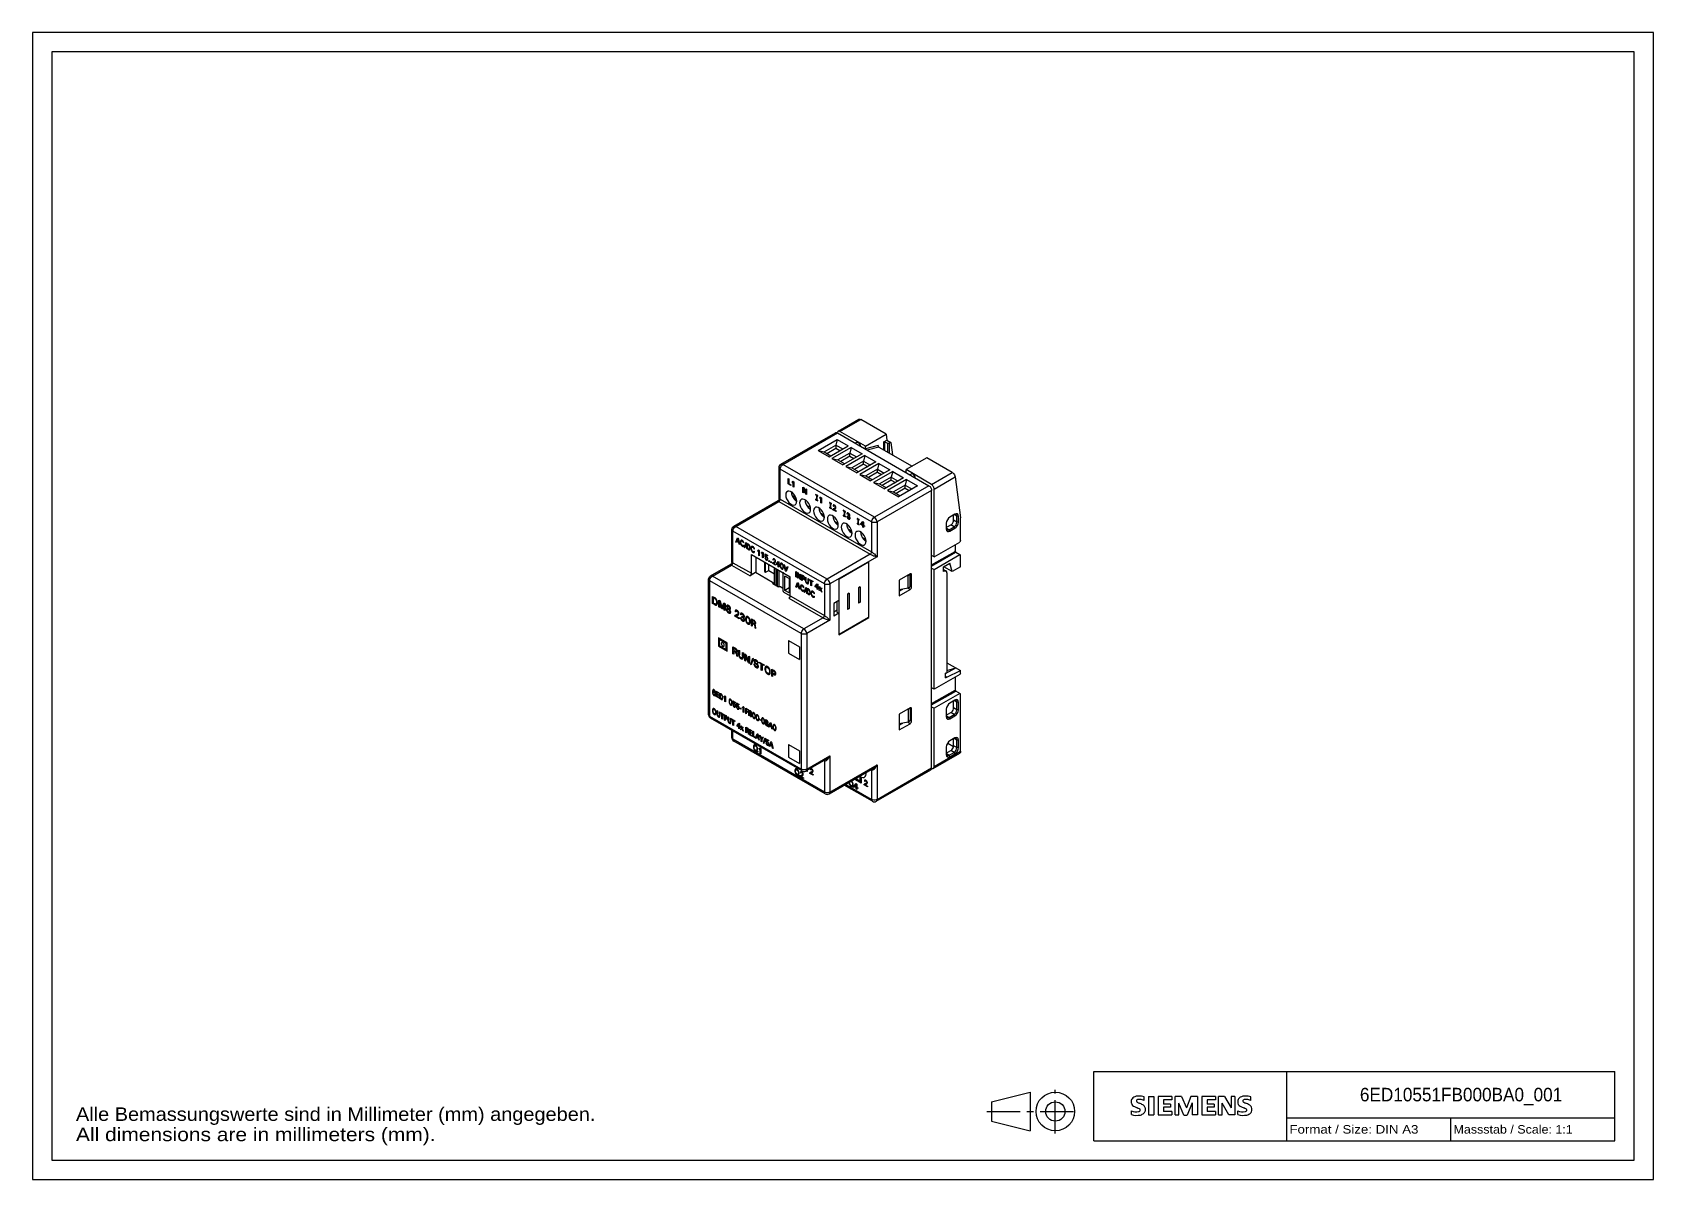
# Model space of a CAD drawing. Extents: x 0 to 420, y 0 to 297.
import ezdxf
from ezdxf.enums import TextEntityAlignment as Align

# ---------------------------------------------------------------- set-up
doc = ezdxf.new("R2010")
doc.units = 0
doc.header["$LTSCALE"] = 23.1
doc.linetypes.add('CENTER', pattern=[0.6, 0.375, -0.075, 0.075, -0.075])
doc.layers.get('0').update_dxf_attribs({"linetype": 'CONTINUOUS'})
for name, color, linetype in [('40000_ISO', 7, 'CONTINUOUS'), ('90000_FRAME', 7, 'CONTINUOUS'), ('91000_TIP', 7, 'CONTINUOUS')]:
    doc.layers.add(name, color=color, linetype=linetype)

msp = doc.modelspace()

# ---------------------------------------------------------------- texts
at = {"color": 7, "linetype": 'CONTINUOUS'}
for s, p, p2 in [('Alle Bemassungswerte sind in Millimeter (mm) angegeben.', (11.28, 15.19), (145.86, 15.19)), ('All dimensions are in millimeters (mm).', (11.28, 9.94), (104.44, 9.94))]:
    msp.add_text(s, height=3.5, dxfattribs=at).set_placement(p, p2, align=Align.FIT)
at = {"layer": '90000_FRAME', "color": 7, "linetype": 'CONTINUOUS'}
for s, height, p, p2 in [('6ED10551FB000BA0_001', 3.5, (343.92, 20.25), (396.33, 20.25)), ('Format / Size: DIN A3', 2.2, (325.66, 11.9), (359.08, 11.9)), ('Massstab / Scale: 1:1', 2.2, (368.16, 11.9), (399.06, 11.9))]:
    msp.add_text(s, height=height, dxfattribs=at).set_placement(p, p2, align=Align.FIT)

# ---------------------------------------------------------------- linework, layer by layer
at = {"layer": '40000_ISO', "color": 7, "linetype": 'CONTINUOUS'}
for p, q in [((193.93, 185.2), (208.08, 193.36)), ((194.43, 185.15), (208.58, 193.31)), ((208.08, 193.36), (208.18, 193.4)), ((208.18, 193.4), (208.31, 193.41)), ((208.31, 193.41), (208.44, 193.38)), ((208.44, 193.38), (208.58, 193.31)), ((208.52, 193.42), (208.51, 193.34)), ((208.56, 193.55), (208.52, 193.42)), ((208.63, 193.66), (208.56, 193.55)), ((208.58, 193.31), (232.26, 179.64)), ((208.71, 193.73), (208.63, 193.66)), ((208.71, 193.73), (214.11, 196.85)), ((208.82, 193.77), (208.71, 193.73)), ((208.94, 193.78), (208.82, 193.77)), ((209.08, 193.74), (208.94, 193.78)), ((209.21, 193.68), (209.08, 193.74)), ((209.21, 193.68), (214.58, 196.78)), ((215.79, 189.88), (209.21, 193.68)), ((214.11, 196.85), (214.19, 196.88)), ((214.19, 196.88), (214.37, 196.87)), ((214.37, 196.87), (214.58, 196.78)), ((221.16, 192.98), (214.58, 196.78)), ((203.56, 188.74), (208.51, 191.6)), ((205.11, 188.41), (208.15, 190.17)), ((205.82, 188.01), (208.15, 189.35)), ((206.38, 187.11), (211.33, 189.97)), ((212.1, 189.53), (207.15, 186.67)), ((208.51, 191.6), (208.15, 190.17)), ((208.15, 190.17), (208.15, 189.35)), ((208.15, 190.17), (209.92, 189.15)), ((208.15, 189.35), (209.21, 188.74)), ((208.51, 191.6), (211.33, 189.97)), ((212.1, 189.53), (211.74, 188.1)), ((212.1, 189.53), (214.93, 187.89)), ((213.49, 190.81), (213.2, 190.65)), ((213.57, 190.85), (213.49, 190.81)), ((213.77, 190.85), (213.57, 190.85)), ((213.99, 190.76), (213.77, 190.85)), ((214.2, 190.6), (213.99, 190.76)), ((214.4, 190.37), (214.2, 190.6)), ((214.56, 190.1), (214.4, 190.37)), ((214.66, 189.81), (214.56, 190.1)), ((214.66, 189.8), (214.66, 189.81)), ((215.79, 189.88), (221.16, 192.98)), ((219.11, 190.02), (215.79, 189.16)), ((215.79, 189.16), (215.79, 189.88)), ((219.32, 189.64), (216.29, 188.86)), ((219.11, 190.02), (219.13, 189.91)), ((219.13, 189.91), (219.18, 189.8)), ((219.18, 189.8), (219.24, 189.7)), ((219.24, 189.7), (219.32, 189.64)), ((219.32, 189.64), (227.88, 184.7)), ((220.6, 191.03), (221.36, 191.47)), ((220.6, 191.03), (220.66, 191.05)), ((220.6, 188.9), (220.6, 191.03)), ((220.66, 191.05), (220.74, 191.06)), ((220.74, 191.06), (220.82, 191.05)), ((220.82, 191.05), (220.88, 191.03)), ((220.88, 188.74), (220.88, 191.03)), ((220.88, 191.03), (221.55, 190.64)), ((221.16, 192.98), (221.36, 191.47)), ((221.36, 191.47), (222.38, 190.87)), ((221.55, 190.64), (221.55, 188.35)), ((221.55, 190.64), (221.98, 190.64)), ((222.38, 190.87), (221.98, 190.64)), ((221.98, 190.64), (221.98, 188.11)), ((222.38, 190.87), (222.81, 187.63)), ((193.48, 184.63), (193.62, 184.92)), ((193.62, 184.92), (193.85, 185.14)), ((193.85, 185.14), (193.93, 185.2)), ((193.93, 185.2), (194.02, 185.23)), ((194.02, 185.23), (194.22, 185.23)), ((194.02, 184.75), (194.22, 184.98)), ((194.22, 185.23), (194.43, 185.15)), ((194.22, 184.98), (194.43, 185.15)), ((218.12, 171.47), (194.43, 185.15)), ((203.56, 188.74), (205.11, 188.41)), ((203.56, 188.74), (206.38, 187.11)), ((205.11, 188.41), (206.88, 187.39)), ((207.15, 186.67), (208.7, 186.34)), ((207.15, 186.67), (209.98, 185.03)), ((211.74, 188.1), (208.7, 186.34)), ((208.7, 186.34), (210.47, 185.32)), ((209.01, 188.62), (209.04, 188.84)), ((211.74, 187.28), (209.41, 185.93)), ((214.93, 187.89), (209.98, 185.03)), ((215.69, 187.45), (210.74, 184.59)), ((211.74, 187.28), (211.74, 188.1)), ((211.74, 188.1), (213.51, 187.08)), ((211.74, 187.28), (212.81, 186.67)), ((215.34, 186.02), (212.3, 184.27)), ((212.6, 186.55), (212.63, 186.77)), ((215.34, 185.21), (213, 183.86)), ((218.52, 185.82), (213.57, 182.96)), ((219.28, 185.38), (214.33, 182.52)), ((215.69, 187.45), (215.34, 186.02)), ((215.34, 185.21), (215.34, 186.02)), ((215.34, 186.02), (217.1, 185)), ((215.34, 185.21), (216.4, 184.59)), ((215.69, 187.45), (218.52, 185.82)), ((219.28, 185.38), (218.93, 183.95)), ((219.28, 185.38), (222.11, 183.74)), ((231.69, 186.9), (226.33, 183.8)), ((238.27, 183.1), (231.69, 186.9)), ((193.43, 184.33), (193.48, 184.63)), ((193.43, 176.22), (193.43, 184.33)), ((193.43, 184.33), (193.45, 184.24)), ((193.45, 184.24), (193.54, 184.07)), ((193.54, 184.07), (193.73, 183.92)), ((193.73, 183.92), (193.76, 184.19)), ((193.73, 176.17), (193.73, 183.92)), ((217.42, 170.25), (193.73, 183.92)), ((193.76, 184.19), (193.86, 184.48)), ((193.86, 184.48), (194.02, 184.75)), ((195.78, 180.13), (195.78, 181.52)), ((195.78, 181.52), (195.94, 181.42)), ((195.94, 181.42), (195.94, 180.19)), ((196.82, 180.52), (196.82, 180.69)), ((196.83, 180.69), (196.82, 180.69)), ((196.84, 180.69), (196.83, 180.69)), ((196.85, 180.69), (196.84, 180.69)), ((196.86, 180.69), (196.85, 180.69)), ((196.87, 180.69), (196.86, 180.69)), ((196.88, 180.69), (196.87, 180.69)), ((196.9, 180.69), (196.88, 180.69)), ((196.91, 180.69), (196.9, 180.69)), ((196.92, 180.69), (196.91, 180.69)), ((196.93, 180.69), (196.92, 180.69)), ((196.94, 180.69), (196.93, 180.69)), ((196.95, 180.69), (196.94, 180.69)), ((196.96, 180.69), (196.95, 180.69)), ((196.97, 180.69), (196.96, 180.69)), ((196.98, 180.69), (196.97, 180.69)), ((196.97, 180.69), (196.97, 180.69)), ((196.99, 180.7), (196.98, 180.69)), ((197, 180.7), (196.99, 180.7)), ((197.01, 180.7), (197, 180.7)), ((197.02, 180.7), (197.01, 180.7)), ((197.03, 180.71), (197.02, 180.7)), ((197.04, 180.71), (197.03, 180.71)), ((197.05, 180.71), (197.04, 180.71)), ((197.06, 180.71), (197.05, 180.71)), ((197.07, 180.72), (197.06, 180.71)), ((197.08, 180.72), (197.07, 180.72)), ((197.09, 180.73), (197.08, 180.73)), ((197.08, 180.73), (197.08, 180.72)), ((197.1, 180.73), (197.09, 180.73)), ((197.11, 180.74), (197.1, 180.73)), ((197.11, 180.74), (197.25, 180.66)), ((197.25, 180.66), (197.25, 179.28)), ((210.74, 184.59), (212.3, 184.27)), ((210.74, 184.59), (213.57, 182.96)), ((212.3, 184.27), (214.06, 183.25)), ((214.33, 182.52), (215.89, 182.19)), ((214.33, 182.52), (217.16, 180.89)), ((218.93, 183.95), (215.89, 182.19)), ((215.89, 182.19), (217.66, 181.17)), ((216.19, 184.48), (216.23, 184.69)), ((218.93, 183.13), (216.6, 181.78)), ((222.11, 183.74), (217.16, 180.89)), ((222.87, 183.3), (217.92, 180.45)), ((218.93, 183.13), (218.93, 183.95)), ((218.93, 183.95), (220.7, 182.93)), ((218.93, 183.13), (219.99, 182.52)), ((222.52, 181.87), (219.48, 180.12)), ((219.78, 182.4), (219.82, 182.62)), ((222.52, 181.06), (220.19, 179.71)), ((225.7, 181.67), (220.75, 178.81)), ((226.47, 181.23), (221.52, 178.37)), ((222.87, 183.3), (222.52, 181.87)), ((222.52, 181.06), (222.52, 181.87)), ((222.52, 181.87), (224.29, 180.85)), ((222.52, 181.06), (223.58, 180.45)), ((222.87, 183.3), (225.7, 181.67)), ((226.47, 181.23), (226.11, 179.8)), ((226.33, 183.08), (226.33, 183.8)), ((232.9, 180), (226.33, 183.8)), ((226.47, 181.23), (229.29, 179.6)), ((227.63, 182.65), (227.34, 182.48)), ((227.71, 182.68), (227.63, 182.65)), ((227.91, 182.68), (227.71, 182.68)), ((228.13, 182.6), (227.91, 182.68)), ((228.35, 182.43), (228.13, 182.6)), ((228.54, 182.2), (228.35, 182.43)), ((228.7, 181.93), (228.54, 182.2)), ((228.8, 181.64), (228.7, 181.93)), ((228.8, 181.64), (228.8, 181.64)), ((232.9, 180), (238.27, 183.1)), ((233.61, 178.78), (239.08, 181.94)), ((238.27, 183.1), (238.49, 182.94)), ((238.49, 182.94), (238.7, 182.72)), ((238.7, 182.72), (238.88, 182.46)), ((238.88, 182.46), (239.01, 182.19)), ((239.01, 182.19), (239.08, 181.94)), ((239.08, 181.94), (240.47, 171.31)), ((195.23, 177.68), (195.18, 177.25)), ((195.18, 177.25), (195.23, 176.76)), ((195.4, 178), (195.23, 177.68)), ((195.23, 176.76), (195.4, 176.24)), ((195.59, 178.16), (195.4, 178)), ((195.67, 178.2), (195.59, 178.16)), ((196, 178.26), (195.67, 178.2)), ((196.51, 179.7), (195.78, 180.13)), ((195.94, 180.19), (196.51, 179.86)), ((196.39, 178.17), (196, 178.26)), ((196.79, 177.93), (196.39, 178.17)), ((196.51, 179.86), (196.51, 179.7)), ((196.59, 178.07), (196.65, 177.57)), ((196.65, 177.57), (196.82, 177.05)), ((197.18, 177.58), (196.79, 177.93)), ((196.82, 180.52), (196.84, 180.52)), ((196.82, 177.05), (197.08, 176.55)), ((196.84, 180.52), (196.85, 180.51)), ((196.85, 180.51), (196.87, 180.51)), ((196.87, 180.51), (196.88, 180.51)), ((196.88, 180.51), (196.9, 180.51)), ((196.9, 180.51), (196.91, 180.51)), ((196.91, 180.51), (196.92, 180.51)), ((196.92, 180.51), (196.93, 180.51)), ((196.93, 180.51), (196.94, 180.51)), ((196.94, 180.51), (196.95, 180.51)), ((196.95, 180.51), (196.96, 180.51)), ((196.96, 180.51), (196.97, 180.51)), ((196.97, 180.51), (196.98, 180.51)), ((196.98, 180.51), (196.99, 180.51)), ((196.99, 180.51), (197, 180.51)), ((197, 180.52), (197.01, 180.52)), ((197, 180.51), (197, 180.52)), ((197.01, 180.52), (197.02, 180.52)), ((197.02, 180.52), (197.03, 180.52)), ((197.03, 180.52), (197.04, 180.52)), ((197.03, 180.52), (197.03, 180.52)), ((197.04, 180.52), (197.05, 180.53)), ((197.05, 180.53), (197.06, 180.53)), ((197.06, 180.53), (197.07, 180.53)), ((197.07, 180.53), (197.08, 180.54)), ((197.08, 179.37), (197.08, 180.54)), ((197.25, 179.28), (197.08, 179.37)), ((197.08, 176.55), (197.42, 176.1)), ((197.52, 177.13), (197.18, 177.58)), ((197.27, 177.46), (197.27, 176.49)), ((197.95, 176.1), (197.27, 176.49)), ((197.78, 176.63), (197.52, 177.13)), ((197.95, 176.11), (197.78, 176.63)), ((199.6, 177.92), (199.6, 179.31)), ((199.6, 179.31), (199.81, 179.19)), ((199.76, 177.83), (199.6, 177.92)), ((199.76, 178.98), (199.76, 177.83)), ((200.34, 177.49), (199.76, 178.98)), ((199.81, 179.19), (200.4, 177.68)), ((200.56, 177.37), (200.34, 177.49)), ((200.4, 177.68), (200.4, 178.85)), ((200.4, 178.85), (200.56, 178.75)), ((200.56, 178.75), (200.56, 177.37)), ((202.88, 177.41), (202.88, 177.29)), ((203.45, 177.09), (202.88, 177.41)), ((203.45, 177.04), (202.88, 177.37)), ((203.45, 177), (202.88, 177.33)), ((202.88, 177.29), (203.45, 176.96)), ((203.11, 177.16), (203.11, 176.01)), ((203.15, 177.14), (203.15, 175.99)), ((203.19, 177.12), (203.19, 175.97)), ((203.22, 175.95), (203.22, 177.1)), ((203.45, 176.96), (203.45, 177.09)), ((203.98, 176.39), (203.98, 176.56)), ((203.99, 176.56), (203.98, 176.56)), ((204, 176.56), (203.99, 176.56)), ((204.01, 176.56), (204, 176.56)), ((204.02, 176.55), (204.01, 176.56)), ((204.03, 176.55), (204.02, 176.55)), ((204.04, 176.55), (204.03, 176.55)), ((204.05, 176.55), (204.04, 176.55)), ((204.06, 176.55), (204.05, 176.55)), ((204.07, 176.55), (204.06, 176.55)), ((204.08, 176.55), (204.07, 176.55)), ((204.09, 176.56), (204.08, 176.55)), ((204.1, 176.56), (204.09, 176.56)), ((204.11, 176.56), (204.1, 176.56)), ((204.12, 176.56), (204.11, 176.56)), ((204.13, 176.56), (204.12, 176.56)), ((204.14, 176.56), (204.13, 176.56)), ((204.15, 176.56), (204.14, 176.56)), ((204.16, 176.57), (204.15, 176.56)), ((204.17, 176.57), (204.16, 176.57)), ((204.18, 176.57), (204.17, 176.57)), ((204.19, 176.57), (204.18, 176.57)), ((204.2, 176.58), (204.19, 176.57)), ((204.21, 176.58), (204.2, 176.58)), ((204.22, 176.58), (204.21, 176.58)), ((204.23, 176.59), (204.22, 176.58)), ((204.22, 176.4), (204.23, 176.4)), ((204.24, 176.59), (204.23, 176.59)), ((204.23, 176.59), (204.23, 176.59)), ((204.23, 176.4), (204.24, 176.41)), ((204.25, 176.6), (204.24, 176.59)), ((204.24, 175.24), (204.24, 176.41)), ((204.26, 176.6), (204.25, 176.6)), ((204.27, 176.61), (204.26, 176.6)), ((204.27, 176.61), (204.4, 176.53)), ((204.4, 176.53), (204.4, 175.15)), ((217.92, 180.45), (219.48, 180.12)), ((217.92, 180.45), (220.75, 178.81)), ((232.26, 179.64), (218.12, 171.47)), ((232.97, 178.41), (218.83, 170.25)), ((219.48, 180.12), (221.25, 179.1)), ((221.52, 178.37), (223.07, 178.05)), ((221.52, 178.37), (224.35, 176.74)), ((226.11, 179.8), (223.07, 178.05)), ((223.07, 178.05), (224.84, 177.02)), ((223.38, 180.33), (223.41, 180.55)), ((226.11, 178.98), (223.78, 177.64)), ((229.29, 179.6), (224.35, 176.74)), ((226.11, 178.98), (226.11, 179.8)), ((226.11, 179.8), (227.88, 178.78)), ((226.11, 178.98), (227.17, 178.37)), ((226.97, 178.25), (227, 178.47)), ((232.26, 179.64), (232.4, 179.54)), ((232.4, 179.54), (232.54, 179.42)), ((232.54, 179.42), (232.66, 179.27)), ((232.66, 179.27), (232.76, 179.11)), ((232.76, 179.11), (232.85, 178.94)), ((232.85, 178.94), (232.92, 178.76)), ((233.04, 179.91), (232.9, 180)), ((232.92, 178.76), (232.96, 178.58)), ((232.96, 178.58), (232.97, 178.41)), ((232.97, 106.56), (232.97, 178.41)), ((233.17, 179.79), (233.04, 179.91)), ((233.29, 179.64), (233.17, 179.79)), ((233.4, 179.48), (233.29, 179.64)), ((233.49, 179.3), (233.4, 179.48)), ((233.55, 179.12), (233.49, 179.3)), ((233.59, 178.95), (233.55, 179.12)), ((233.61, 178.78), (233.59, 178.95)), ((233.61, 161.23), (233.61, 178.78)), ((181.7, 169.15), (193.19, 175.78)), ((182.2, 169.1), (193.37, 175.55)), ((193.18, 175.78), (193.16, 175.75)), ((193.16, 175.75), (193.19, 175.69)), ((193.33, 175.91), (193.18, 175.78)), ((193.19, 175.69), (193.26, 175.63)), ((193.26, 175.63), (193.37, 175.55)), ((193.42, 176.08), (193.33, 175.91)), ((193.37, 175.55), (193.51, 175.66)), ((193.37, 175.55), (217.06, 161.88)), ((193.43, 176.22), (193.42, 176.08)), ((193.43, 176.22), (193.46, 176.26)), ((193.46, 176.26), (193.51, 176.26)), ((193.51, 176.26), (193.61, 176.23)), ((193.51, 175.66), (193.62, 175.82)), ((193.61, 176.23), (193.73, 176.17)), ((193.62, 175.82), (193.7, 176)), ((193.7, 176), (193.73, 176.17)), ((193.73, 176.17), (217.42, 162.49)), ((195.4, 176.24), (195.67, 175.73)), ((195.67, 175.73), (196, 175.29)), ((196, 175.29), (196.39, 174.93)), ((196.39, 174.93), (196.79, 174.7)), ((196.79, 174.7), (197.18, 174.61)), ((197.18, 174.61), (197.52, 174.66)), ((197.42, 176.1), (197.8, 175.75)), ((197.52, 174.66), (197.59, 174.7)), ((197.59, 174.7), (197.78, 174.86)), ((197.78, 174.86), (197.95, 175.19)), ((197.8, 175.75), (198, 175.63)), ((197.99, 175.77), (197.88, 175.71)), ((198.01, 175.62), (197.95, 176.11)), ((197.95, 175.19), (198.01, 175.62)), ((198.83, 175.6), (198.77, 175.18)), ((198.77, 175.18), (198.83, 174.68)), ((198.99, 175.93), (198.83, 175.6)), ((198.83, 174.68), (198.99, 174.16)), ((199.18, 176.09), (198.99, 175.93)), ((198.99, 174.16), (199.26, 173.66)), ((199.26, 176.13), (199.18, 176.09)), ((199.6, 176.18), (199.26, 176.13)), ((199.26, 173.66), (199.6, 173.21)), ((199.98, 176.09), (199.6, 176.18)), ((199.6, 173.21), (199.98, 172.86)), ((200.38, 175.86), (199.98, 176.09)), ((199.98, 172.86), (200.38, 172.63)), ((200.18, 175.99), (200.24, 175.5)), ((200.24, 175.5), (200.41, 174.98)), ((200.77, 175.5), (200.38, 175.86)), ((200.38, 172.63), (200.77, 172.53)), ((200.41, 174.98), (200.67, 174.48)), ((201.54, 174.02), (200.63, 174.55)), ((200.67, 174.48), (201.01, 174.03)), ((200.72, 174.41), (200.76, 174.47)), ((201.11, 175.06), (200.77, 175.5)), ((200.77, 172.53), (201.11, 172.59)), ((201.02, 174.33), (200.94, 174.13)), ((201.01, 174.03), (201.4, 173.67)), ((201.37, 174.55), (201.11, 175.06)), ((201.11, 172.59), (201.18, 172.63)), ((201.18, 172.63), (201.37, 172.79)), ((201.54, 174.04), (201.37, 174.55)), ((201.37, 172.79), (201.54, 173.12)), ((201.4, 173.67), (201.6, 173.56)), ((201.6, 173.54), (201.54, 174.04)), ((201.54, 173.12), (201.6, 173.54)), ((202.42, 173.53), (202.36, 173.1)), ((202.36, 173.1), (202.42, 172.61)), ((202.59, 173.85), (202.42, 173.53)), ((202.42, 172.61), (202.59, 172.09)), ((202.78, 174.02), (202.59, 173.85)), ((202.85, 174.05), (202.78, 174.02)), ((203.19, 174.11), (202.85, 174.05)), ((202.88, 176.15), (202.88, 176.02)), ((203.45, 175.82), (202.88, 176.15)), ((202.88, 176.11), (203.45, 175.78)), ((203.45, 175.74), (202.88, 176.07)), ((202.88, 176.02), (203.45, 175.7)), ((203.57, 174.02), (203.19, 174.11)), ((203.45, 175.7), (203.45, 175.82)), ((203.98, 173.78), (203.57, 174.02)), ((203.78, 173.92), (203.83, 173.42)), ((203.83, 173.42), (204, 172.91)), ((203.98, 176.39), (204, 176.38)), ((204.36, 173.43), (203.98, 173.78)), ((204, 176.38), (204.01, 176.38)), ((204, 172.91), (204.26, 172.4)), ((204.01, 176.38), (204.03, 176.38)), ((204.03, 176.38), (204.04, 176.38)), ((204.04, 176.38), (204.05, 176.38)), ((204.05, 176.38), (204.07, 176.38)), ((204.07, 176.38), (204.08, 176.38)), ((204.08, 176.38), (204.09, 176.38)), ((204.09, 176.38), (204.1, 176.38)), ((204.1, 176.38), (204.11, 176.38)), ((204.11, 176.38), (204.12, 176.38)), ((204.12, 176.38), (204.13, 176.38)), ((204.13, 176.38), (204.14, 176.38)), ((204.14, 176.38), (204.15, 176.38)), ((204.15, 176.38), (204.16, 176.38)), ((204.15, 176.38), (204.15, 176.38)), ((204.16, 176.38), (204.17, 176.38)), ((204.17, 176.38), (204.18, 176.39)), ((204.18, 176.39), (204.19, 176.39)), ((204.19, 176.39), (204.2, 176.39)), ((204.19, 176.39), (204.19, 176.39)), ((204.2, 176.39), (204.21, 176.39)), ((204.21, 176.39), (204.22, 176.4)), ((205.13, 171.95), (204.23, 172.47)), ((204.4, 175.15), (204.24, 175.24)), ((204.26, 172.4), (204.6, 171.96)), ((204.7, 172.98), (204.36, 173.43)), ((204.48, 172.33), (204.37, 172.27)), ((204.97, 172.48), (204.7, 172.98)), ((205.13, 171.96), (204.97, 172.48)), ((206.48, 175.34), (206.48, 175.22)), ((207.04, 175.01), (206.48, 175.34)), ((207.04, 174.97), (206.48, 175.3)), ((207.04, 174.93), (206.48, 175.26)), ((206.48, 175.22), (207.04, 174.89)), ((206.48, 174.07), (206.48, 173.95)), ((207.04, 173.75), (206.48, 174.07)), ((206.48, 174.03), (207.04, 173.71)), ((207.04, 173.66), (206.48, 173.99)), ((206.48, 173.95), (207.04, 173.62)), ((206.71, 175.08), (206.71, 173.94)), ((206.74, 175.06), (206.74, 173.92)), ((206.78, 175.04), (206.78, 173.9)), ((206.81, 173.88), (206.81, 175.02)), ((207.04, 174.89), (207.04, 175.01)), ((207.04, 173.62), (207.04, 173.75)), ((207.41, 173.61), (207.37, 173.6)), ((207.37, 173.43), (207.37, 173.6)), ((208.2, 172.95), (207.37, 173.43)), ((207.44, 173.62), (207.41, 173.61)), ((207.43, 174.46), (207.42, 174.45)), ((207.42, 174.45), (207.42, 174.44)), ((207.42, 174.44), (207.42, 174.43)), ((207.42, 174.43), (207.42, 174.42)), ((207.42, 174.42), (207.42, 174.42)), ((207.58, 174.33), (207.42, 174.42)), ((207.44, 174.53), (207.43, 174.52)), ((207.43, 174.52), (207.43, 174.51)), ((207.43, 174.51), (207.43, 174.5)), ((207.43, 174.51), (207.43, 174.51)), ((207.43, 174.5), (207.43, 174.49)), ((207.43, 174.49), (207.43, 174.48)), ((207.43, 174.48), (207.43, 174.47)), ((207.43, 174.48), (207.43, 174.48)), ((207.43, 174.47), (207.43, 174.46)), ((207.43, 174.46), (207.43, 174.46)), ((207.45, 174.56), (207.44, 174.55)), ((207.44, 174.55), (207.44, 174.54)), ((207.44, 174.54), (207.44, 174.53)), ((207.44, 174.54), (207.44, 174.54)), ((207.44, 174.53), (207.44, 174.53)), ((207.48, 173.63), (207.44, 173.62)), ((207.45, 174.58), (207.45, 174.57)), ((207.46, 174.58), (207.45, 174.58)), ((207.45, 174.57), (207.45, 174.56)), ((207.45, 174.57), (207.45, 174.57)), ((207.45, 174.56), (207.45, 174.56)), ((207.47, 174.6), (207.46, 174.59)), ((207.46, 174.59), (207.46, 174.58)), ((207.46, 174.59), (207.46, 174.59)), ((207.48, 174.61), (207.47, 174.6)), ((207.47, 174.6), (207.47, 174.6)), ((207.47, 174.6), (207.47, 174.6)), ((207.49, 174.62), (207.48, 174.61)), ((207.48, 174.61), (207.48, 174.61)), ((207.48, 174.61), (207.48, 174.61)), ((207.51, 173.64), (207.48, 173.63)), ((207.5, 174.63), (207.49, 174.62)), ((207.49, 174.62), (207.49, 174.62)), ((207.49, 174.62), (207.49, 174.62)), ((207.51, 174.64), (207.5, 174.63)), ((207.5, 174.63), (207.5, 174.63)), ((207.5, 174.63), (207.5, 174.63)), ((207.51, 174.64), (207.51, 174.64)), ((207.52, 174.64), (207.51, 174.64)), ((207.55, 173.66), (207.51, 173.64)), ((207.52, 174.65), (207.52, 174.64)), ((207.53, 174.65), (207.52, 174.65)), ((207.52, 174.64), (207.52, 174.64)), ((207.53, 174.65), (207.53, 174.65)), ((207.54, 174.65), (207.53, 174.65)), ((207.56, 174.66), (207.54, 174.65)), ((207.58, 173.67), (207.55, 173.66)), ((207.57, 174.66), (207.56, 174.66)), ((207.58, 174.66), (207.57, 174.66)), ((207.57, 173.47), (207.6, 173.48)), ((207.57, 173.47), (208.2, 173.1)), ((207.6, 174.66), (207.58, 174.66)), ((207.58, 174.38), (207.59, 174.39)), ((207.58, 174.37), (207.58, 174.38)), ((207.58, 174.36), (207.58, 174.37)), ((207.58, 174.35), (207.58, 174.36)), ((207.58, 174.34), (207.58, 174.35)), ((207.58, 174.33), (207.58, 174.34)), ((207.58, 174.34), (207.58, 174.34)), ((207.61, 173.69), (207.58, 173.67)), ((207.59, 174.41), (207.59, 174.42)), ((207.59, 174.42), (207.6, 174.42)), ((207.59, 174.4), (207.59, 174.41)), ((207.59, 174.41), (207.59, 174.41)), ((207.59, 174.39), (207.59, 174.4)), ((207.59, 174.39), (207.59, 174.39)), ((207.61, 174.66), (207.6, 174.66)), ((207.6, 174.43), (207.6, 174.44)), ((207.6, 174.44), (207.61, 174.44)), ((207.6, 174.42), (207.6, 174.43)), ((207.6, 174.43), (207.6, 174.43)), ((207.6, 173.48), (207.62, 173.49)), ((207.62, 174.66), (207.61, 174.66)), ((207.61, 174.44), (207.61, 174.45)), ((207.61, 174.45), (207.61, 174.45)), ((207.61, 174.45), (207.62, 174.45)), ((207.64, 173.7), (207.61, 173.69)), ((207.64, 174.66), (207.62, 174.66)), ((207.62, 174.45), (207.62, 174.46)), ((207.62, 174.46), (207.62, 174.46)), ((207.62, 174.46), (207.63, 174.46)), ((207.62, 173.49), (207.65, 173.5)), ((207.63, 174.46), (207.63, 174.47)), ((207.63, 174.47), (207.64, 174.47)), ((207.65, 174.66), (207.64, 174.66)), ((207.64, 174.47), (207.64, 174.47)), ((207.64, 174.47), (207.65, 174.47)), ((207.67, 173.72), (207.64, 173.7)), ((207.67, 174.65), (207.65, 174.66)), ((207.65, 174.47), (207.65, 174.48)), ((207.65, 174.48), (207.66, 174.48)), ((207.65, 173.5), (207.7, 173.52)), ((207.66, 174.48), (207.66, 174.48)), ((207.66, 174.48), (207.67, 174.48)), ((207.68, 174.65), (207.67, 174.65)), ((207.67, 174.48), (207.67, 174.48)), ((207.67, 174.48), (207.68, 174.48)), ((207.7, 173.73), (207.67, 173.72)), ((207.7, 174.64), (207.68, 174.65)), ((207.68, 174.48), (207.69, 174.48)), ((207.69, 174.48), (207.69, 174.48)), ((207.69, 174.48), (207.7, 174.48)), ((207.71, 174.64), (207.7, 174.64)), ((207.7, 174.48), (207.71, 174.48)), ((207.73, 173.75), (207.7, 173.73)), ((207.7, 173.52), (207.73, 173.53)), ((207.73, 174.63), (207.71, 174.64)), ((207.71, 174.48), (207.71, 174.48)), ((207.71, 174.48), (207.72, 174.48)), ((207.72, 174.48), (207.73, 174.48)), ((207.75, 174.62), (207.73, 174.63)), ((207.73, 174.48), (207.73, 174.48)), ((207.73, 174.48), (207.74, 174.47)), ((207.76, 173.76), (207.73, 173.75)), ((207.73, 173.53), (207.75, 173.54)), ((207.74, 174.47), (207.75, 174.47)), ((207.77, 174.61), (207.75, 174.62)), ((207.75, 174.47), (207.75, 174.47)), ((207.75, 174.47), (207.76, 174.46)), ((207.75, 173.54), (207.78, 173.55)), ((207.76, 174.46), (207.77, 174.46)), ((207.78, 173.78), (207.76, 173.76)), ((207.78, 174.6), (207.77, 174.61)), ((207.77, 174.46), (207.78, 174.46)), ((207.8, 174.59), (207.78, 174.6)), ((207.78, 174.46), (207.79, 174.45)), ((207.8, 173.79), (207.78, 173.78)), ((207.78, 173.55), (207.81, 173.56)), ((207.79, 174.45), (207.79, 174.45)), ((207.79, 174.45), (207.8, 174.44)), ((207.82, 174.58), (207.8, 174.59)), ((207.8, 174.44), (207.81, 174.44)), ((207.83, 173.81), (207.8, 173.79)), ((207.81, 174.44), (207.82, 174.43)), ((207.81, 173.56), (207.83, 173.57)), ((207.84, 174.57), (207.82, 174.58)), ((207.82, 174.43), (207.83, 174.43)), ((207.83, 174.43), (207.84, 174.42)), ((207.85, 173.82), (207.83, 173.81)), ((207.83, 173.57), (207.86, 173.58)), ((207.85, 174.56), (207.84, 174.57)), ((207.84, 174.42), (207.84, 174.42)), ((207.84, 174.42), (207.85, 174.41)), ((207.87, 174.55), (207.85, 174.56)), ((207.85, 174.41), (207.86, 174.4)), ((207.87, 173.84), (207.85, 173.82)), ((207.86, 174.4), (207.87, 174.4)), ((207.86, 173.58), (207.88, 173.59)), ((207.89, 174.54), (207.87, 174.55)), ((207.87, 174.4), (207.88, 174.39)), ((207.89, 173.85), (207.87, 173.84)), ((207.88, 174.39), (207.88, 174.39)), ((207.88, 174.39), (207.89, 174.38)), ((207.88, 173.59), (207.91, 173.6)), ((207.9, 174.53), (207.89, 174.54)), ((207.89, 174.38), (207.9, 174.37)), ((207.91, 173.87), (207.89, 173.85)), ((207.92, 174.51), (207.9, 174.53)), ((207.9, 174.37), (207.91, 174.36)), ((207.9, 174.37), (207.9, 174.37)), ((207.91, 174.36), (207.91, 174.35)), ((207.91, 174.35), (207.92, 174.35)), ((207.92, 173.88), (207.91, 173.87)), ((207.91, 173.6), (207.93, 173.61)), ((207.93, 174.5), (207.92, 174.51)), ((207.92, 174.35), (207.93, 174.34)), ((207.93, 173.89), (207.92, 173.88)), ((207.95, 174.49), (207.93, 174.5)), ((207.93, 174.34), (207.93, 174.33)), ((207.93, 174.33), (207.94, 174.33)), ((207.94, 173.9), (207.93, 173.89)), ((207.93, 173.61), (207.94, 173.62)), ((207.94, 174.33), (207.94, 174.32)), ((207.94, 174.32), (207.95, 174.31)), ((207.95, 173.91), (207.94, 173.9)), ((207.94, 173.62), (207.96, 173.63)), ((207.96, 174.47), (207.95, 174.49)), ((207.95, 174.31), (207.95, 174.31)), ((207.95, 174.31), (207.96, 174.3)), ((207.96, 173.92), (207.95, 173.91)), ((207.98, 174.46), (207.96, 174.47)), ((207.96, 174.3), (207.96, 174.29)), ((207.96, 174.29), (207.97, 174.28)), ((207.97, 173.94), (207.96, 173.92)), ((207.96, 173.63), (207.97, 173.64)), ((207.97, 174.28), (207.97, 174.28)), ((207.97, 174.28), (207.98, 174.27)), ((207.98, 173.95), (207.97, 173.94)), ((207.97, 173.64), (207.99, 173.65)), ((207.99, 174.45), (207.98, 174.46)), ((207.98, 174.27), (207.98, 174.26)), ((207.98, 174.26), (207.98, 174.25)), ((207.98, 174.25), (207.99, 174.25)), ((207.99, 173.96), (207.98, 173.95)), ((208, 174.43), (207.99, 174.45)), ((207.99, 174.25), (207.99, 174.24)), ((207.99, 174.24), (207.99, 174.23)), ((207.99, 174.23), (208, 174.22)), ((208, 173.99), (207.99, 173.98)), ((207.99, 173.98), (207.99, 173.96)), ((207.99, 173.65), (208.01, 173.67)), ((208.02, 174.42), (208, 174.43)), ((208, 174.22), (208, 174.22)), ((208, 174.22), (208, 174.21)), ((208, 174.21), (208.01, 174.2)), ((208.01, 174.01), (208, 174)), ((208, 174), (208, 173.99)), ((208.01, 174.2), (208.01, 174.19)), ((208.01, 174.19), (208.01, 174.19)), ((208.01, 174.19), (208.01, 174.18)), ((208.01, 174.18), (208.01, 174.17)), ((208.01, 174.17), (208.02, 174.16)), ((208.02, 174.04), (208.01, 174.03)), ((208.01, 174.03), (208.01, 174.02)), ((208.01, 174.02), (208.01, 174.01)), ((208.01, 173.67), (208.02, 173.68)), ((208.03, 174.4), (208.02, 174.42)), ((208.02, 174.16), (208.02, 174.15)), ((208.02, 174.15), (208.02, 174.14)), ((208.02, 174.15), (208.02, 174.15)), ((208.02, 174.14), (208.02, 174.13)), ((208.02, 174.13), (208.02, 174.12)), ((208.02, 174.12), (208.02, 174.11)), ((208.02, 174.11), (208.02, 174.11)), ((208.02, 174.11), (208.02, 174.1)), ((208.02, 174.1), (208.02, 174.09)), ((208.02, 174.09), (208.02, 174.08)), ((208.02, 174.08), (208.02, 174.07)), ((208.02, 174.07), (208.02, 174.05)), ((208.02, 174.05), (208.02, 174.04)), ((208.02, 173.68), (208.03, 173.69)), ((208.04, 174.39), (208.03, 174.4)), ((208.03, 173.69), (208.05, 173.7)), ((208.05, 174.37), (208.04, 174.39)), ((208.06, 174.35), (208.05, 174.37)), ((208.05, 173.7), (208.06, 173.72)), ((208.08, 174.34), (208.06, 174.35)), ((208.06, 173.72), (208.08, 173.73)), ((208.08, 174.32), (208.08, 174.34)), ((208.09, 174.31), (208.08, 174.32)), ((208.08, 173.73), (208.09, 173.75)), ((208.1, 174.29), (208.09, 174.31)), ((208.09, 173.75), (208.1, 173.77)), ((208.11, 174.28), (208.1, 174.29)), ((208.1, 173.77), (208.11, 173.78)), ((208.12, 174.26), (208.11, 174.28)), ((208.11, 173.78), (208.12, 173.79)), ((208.13, 174.24), (208.12, 174.26)), ((208.12, 173.79), (208.13, 173.81)), ((208.14, 174.23), (208.13, 174.24)), ((208.13, 173.82), (208.14, 173.83)), ((208.13, 173.81), (208.13, 173.82)), ((208.14, 174.21), (208.14, 174.23)), ((208.15, 174.19), (208.14, 174.21)), ((208.14, 173.83), (208.15, 173.85)), ((208.15, 174.18), (208.15, 174.19)), ((208.16, 174.16), (208.15, 174.18)), ((208.15, 173.86), (208.16, 173.88)), ((208.15, 173.85), (208.15, 173.86)), ((208.16, 174.14), (208.16, 174.16)), ((208.17, 174.13), (208.16, 174.14)), ((208.16, 173.89), (208.17, 173.91)), ((208.16, 173.88), (208.16, 173.89)), ((208.17, 174.11), (208.17, 174.13)), ((208.17, 174.09), (208.17, 174.11)), ((208.18, 174.07), (208.17, 174.09)), ((208.17, 173.94), (208.18, 173.96)), ((208.17, 173.92), (208.17, 173.94)), ((208.17, 173.91), (208.17, 173.92)), ((208.18, 174.06), (208.18, 174.07)), ((208.18, 174.04), (208.18, 174.06)), ((208.18, 174.02), (208.18, 174.04)), ((208.18, 174.01), (208.18, 174.02)), ((208.18, 173.99), (208.18, 174.01)), ((208.18, 173.97), (208.18, 173.99)), ((208.18, 173.96), (208.18, 173.97)), ((208.2, 173.1), (208.2, 172.95)), ((210.06, 173.27), (210.06, 173.15)), ((210.63, 172.94), (210.06, 173.27)), ((210.63, 172.9), (210.06, 173.23)), ((210.63, 172.86), (210.06, 173.19)), ((210.06, 173.15), (210.63, 172.82)), ((210.29, 173.01), (210.29, 171.87)), ((210.33, 172.99), (210.33, 171.85)), ((210.36, 172.97), (210.36, 171.83)), ((210.4, 171.81), (210.4, 172.95)), ((210.63, 172.82), (210.63, 172.94)), ((211.01, 172.37), (211.01, 172.36)), ((211.01, 172.37), (211.01, 172.37)), ((211.03, 172.46), (211.02, 172.45)), ((211.02, 172.45), (211.02, 172.44)), ((211.02, 172.45), (211.02, 172.45)), ((211.02, 172.44), (211.02, 172.43)), ((211.02, 172.43), (211.02, 172.42)), ((211.02, 172.43), (211.02, 172.43)), ((211.02, 172.42), (211.02, 172.41)), ((211.02, 172.41), (211.02, 172.4)), ((211.02, 172.4), (211.02, 172.39)), ((211.02, 172.4), (211.02, 172.4)), ((211.02, 172.39), (211.02, 172.38)), ((211.02, 172.38), (211.01, 172.37)), ((211.17, 172.27), (211.01, 172.36)), ((211.04, 172.49), (211.03, 172.48)), ((211.03, 172.48), (211.03, 172.47)), ((211.03, 172.48), (211.03, 172.48)), ((211.03, 172.47), (211.03, 172.46)), ((211.03, 172.47), (211.03, 172.47)), ((211.04, 172.51), (211.04, 172.5)), ((211.05, 172.51), (211.04, 172.51)), ((211.04, 172.5), (211.04, 172.49)), ((211.04, 172.5), (211.04, 172.5)), ((211.06, 172.53), (211.05, 172.52)), ((211.05, 172.52), (211.05, 172.51)), ((211.05, 172.52), (211.05, 172.52)), ((211.06, 172.54), (211.06, 172.53)), ((211.07, 172.54), (211.06, 172.54)), ((211.06, 172.53), (211.06, 172.53)), ((211.08, 172.55), (211.07, 172.54)), ((211.07, 172.54), (211.07, 172.54)), ((211.09, 172.56), (211.08, 172.55)), ((211.08, 172.55), (211.08, 172.55)), ((211.09, 172.56), (211.09, 172.56)), ((211.09, 172.56), (211.09, 172.56)), ((211.1, 172.56), (211.09, 172.56)), ((211.1, 172.57), (211.1, 172.56)), ((211.11, 172.57), (211.1, 172.57)), ((211.11, 172.57), (211.11, 172.57)), ((211.12, 172.57), (211.11, 172.57)), ((211.12, 172.58), (211.12, 172.57)), ((211.13, 172.58), (211.12, 172.58)), ((211.14, 172.58), (211.13, 172.58)), ((211.14, 172.58), (211.14, 172.58)), ((211.15, 172.58), (211.14, 172.58)), ((211.15, 172.58), (211.15, 172.58)), ((211.16, 172.58), (211.15, 172.58)), ((211.17, 172.58), (211.16, 172.58)), ((211.17, 172.59), (211.17, 172.58)), ((211.18, 172.59), (211.17, 172.59)), ((211.17, 172.31), (211.18, 172.32)), ((211.17, 172.3), (211.17, 172.31)), ((211.17, 172.29), (211.17, 172.3)), ((211.17, 172.3), (211.17, 172.3)), ((211.17, 172.28), (211.17, 172.29)), ((211.17, 172.27), (211.17, 172.28)), ((211.17, 172.28), (211.17, 172.28)), ((211.19, 172.59), (211.18, 172.59)), ((211.18, 172.34), (211.19, 172.35)), ((211.18, 172.33), (211.18, 172.34)), ((211.18, 172.34), (211.18, 172.34)), ((211.18, 172.32), (211.18, 172.33)), ((211.18, 172.33), (211.18, 172.33)), ((211.19, 172.59), (211.19, 172.59)), ((211.2, 172.59), (211.19, 172.59)), ((211.19, 172.36), (211.2, 172.37)), ((211.19, 172.35), (211.19, 172.36)), ((211.19, 172.36), (211.19, 172.36)), ((211.19, 172.35), (211.19, 172.35)), ((211.21, 172.59), (211.2, 172.59)), ((211.2, 172.37), (211.2, 172.38)), ((211.2, 172.38), (211.21, 172.38)), ((211.2, 172.37), (211.2, 172.37)), ((211.21, 172.58), (211.21, 172.59)), ((211.23, 172.58), (211.21, 172.58)), ((211.21, 172.38), (211.22, 172.39)), ((211.21, 172.38), (211.21, 172.38)), ((211.22, 172.39), (211.22, 172.39)), ((211.22, 172.39), (211.22, 172.39)), ((211.22, 172.39), (211.23, 172.39)), ((211.24, 172.58), (211.23, 172.58)), ((211.23, 172.39), (211.23, 172.4)), ((211.23, 172.4), (211.24, 172.4)), ((211.25, 172.58), (211.24, 172.58)), ((211.24, 172.4), (211.24, 172.4)), ((211.24, 172.4), (211.25, 172.4)), ((211.26, 172.57), (211.25, 172.58)), ((211.25, 172.4), (211.26, 172.4)), ((211.28, 172.57), (211.26, 172.57)), ((211.26, 172.4), (211.26, 172.4)), ((211.26, 172.4), (211.27, 172.4)), ((211.27, 172.4), (211.28, 172.4)), ((211.29, 172.57), (211.28, 172.57)), ((211.28, 172.4), (211.28, 172.4)), ((211.28, 172.4), (211.29, 172.4)), ((211.3, 172.56), (211.29, 172.57)), ((211.29, 172.4), (211.3, 172.4)), ((211.32, 172.56), (211.3, 172.56)), ((211.3, 172.4), (211.31, 172.4)), ((211.31, 172.4), (211.31, 172.4)), ((211.31, 172.4), (211.32, 172.4)), ((211.34, 172.55), (211.32, 172.56)), ((211.32, 172.4), (211.33, 172.4)), ((211.33, 172.4), (211.34, 172.39)), ((211.35, 172.54), (211.34, 172.55)), ((211.34, 172.39), (211.35, 172.39)), ((211.37, 172.54), (211.35, 172.54)), ((211.35, 172.39), (211.36, 172.39)), ((211.36, 172.39), (211.36, 172.38)), ((211.36, 172.38), (211.37, 172.38)), ((211.38, 172.53), (211.37, 172.54)), ((211.37, 172.38), (211.38, 172.38)), ((211.4, 172.52), (211.38, 172.53)), ((211.38, 172.38), (211.39, 172.37)), ((211.39, 172.37), (211.4, 172.37)), ((211.41, 172.51), (211.4, 172.52)), ((211.4, 172.37), (211.41, 172.36)), ((211.43, 172.5), (211.41, 172.51)), ((211.41, 172.36), (211.42, 172.36)), ((211.42, 172.36), (211.43, 172.35)), ((211.44, 172.49), (211.43, 172.5)), ((211.43, 172.35), (211.44, 172.34)), ((211.46, 172.48), (211.44, 172.49)), ((211.44, 172.34), (211.45, 172.34)), ((211.45, 172.34), (211.46, 172.33)), ((211.47, 172.47), (211.46, 172.48)), ((211.46, 172.33), (211.46, 172.33)), ((211.46, 172.33), (211.47, 172.32)), ((211.48, 172.46), (211.47, 172.47)), ((211.47, 172.32), (211.48, 172.31)), ((211.5, 172.45), (211.48, 172.46)), ((211.48, 172.31), (211.49, 172.31)), ((211.49, 172.31), (211.5, 172.3)), ((211.51, 172.44), (211.5, 172.45)), ((211.5, 172.3), (211.51, 172.29)), ((211.53, 172.43), (211.51, 172.44)), ((211.51, 172.29), (211.51, 172.28)), ((211.51, 172.28), (211.52, 172.28)), ((211.52, 172.28), (211.53, 172.27)), ((211.54, 172.42), (211.53, 172.43)), ((211.53, 172.27), (211.54, 172.26)), ((211.55, 172.41), (211.54, 172.42)), ((211.54, 172.26), (211.54, 172.25)), ((211.54, 172.25), (211.55, 172.25)), ((211.57, 172.4), (211.55, 172.41)), ((211.55, 172.25), (211.55, 172.24)), ((211.55, 172.24), (211.56, 172.23)), ((211.56, 172.23), (211.57, 172.22)), ((211.58, 172.39), (211.57, 172.4)), ((211.57, 172.22), (211.57, 172.22)), ((211.57, 172.22), (211.58, 172.21)), ((211.59, 172.37), (211.58, 172.39)), ((211.58, 172.21), (211.58, 172.2)), ((211.58, 172.2), (211.59, 172.19)), ((211.6, 172.36), (211.59, 172.37)), ((211.62, 172.35), (211.6, 172.36)), ((211.63, 172.34), (211.62, 172.35)), ((211.64, 172.32), (211.63, 172.34)), ((211.65, 172.31), (211.64, 172.32)), ((211.66, 172.3), (211.65, 172.31)), ((211.67, 172.28), (211.66, 172.3)), ((211.68, 172.27), (211.67, 172.28)), ((211.69, 172.25), (211.68, 172.27)), ((211.7, 172.24), (211.69, 172.25)), ((211.71, 172.23), (211.7, 172.24)), ((211.72, 172.22), (211.71, 172.23)), ((211.72, 172.2), (211.72, 172.22)), ((211.73, 172.19), (211.72, 172.2)), ((239, 172.28), (237.69, 171.52)), ((239.06, 172.25), (238.79, 172.16)), ((239.35, 172.4), (239, 172.28)), ((239.29, 172.21), (239.06, 172.25)), ((239.44, 172.03), (239.29, 172.21)), ((239.65, 172.34), (239.35, 172.4)), ((239.85, 172.11), (239.65, 172.34)), ((181.2, 168.29), (181.25, 168.59)), ((181.2, 159.76), (181.2, 168.29)), ((181.2, 168.29), (181.21, 168.2)), ((181.21, 168.2), (181.31, 168.03)), ((181.25, 168.59), (181.39, 168.87)), ((181.31, 168.03), (181.49, 167.88)), ((181.39, 168.87), (181.61, 169.1)), ((181.49, 167.88), (181.53, 168.15)), ((181.53, 168.15), (181.63, 168.44)), ((181.61, 169.1), (181.7, 169.15)), ((181.63, 168.44), (181.78, 168.71)), ((181.7, 169.15), (181.78, 169.19)), ((181.78, 169.19), (181.98, 169.19)), ((181.78, 168.71), (181.98, 168.94)), ((181.98, 169.19), (182.2, 169.1)), ((181.98, 168.94), (182.2, 169.1)), ((205.89, 155.43), (182.2, 169.1)), ((202.59, 172.09), (202.85, 171.59)), ((202.85, 171.59), (203.19, 171.14)), ((203.19, 171.14), (203.57, 170.78)), ((203.57, 170.78), (203.98, 170.55)), ((203.98, 170.55), (204.36, 170.46)), ((204.36, 170.46), (204.7, 170.52)), ((204.6, 171.96), (204.99, 171.6)), ((204.7, 170.52), (204.78, 170.55)), ((204.78, 170.55), (204.97, 170.72)), ((204.97, 170.72), (205.13, 171.04)), ((205.06, 171.7), (204.98, 171.61)), ((204.99, 171.6), (205.19, 171.49)), ((205.16, 171.78), (205.06, 171.7)), ((205.19, 171.47), (205.13, 171.96)), ((205.13, 171.04), (205.19, 171.47)), ((206.01, 171.45), (205.95, 171.03)), ((205.95, 171.03), (206.01, 170.53)), ((206.18, 171.78), (206.01, 171.45)), ((206.01, 170.53), (206.18, 170.01)), ((206.37, 171.94), (206.18, 171.78)), ((206.18, 170.01), (206.44, 169.51)), ((206.44, 171.98), (206.37, 171.94)), ((206.78, 172.04), (206.44, 171.98)), ((206.44, 169.51), (206.78, 169.06)), ((207.17, 171.94), (206.78, 172.04)), ((206.78, 169.06), (207.17, 168.71)), ((207.57, 171.71), (207.17, 171.94)), ((207.17, 168.71), (207.57, 168.48)), ((207.37, 171.84), (207.42, 171.35)), ((207.42, 171.35), (207.59, 170.83)), ((207.96, 171.36), (207.57, 171.71)), ((207.57, 168.48), (207.96, 168.39)), ((207.59, 170.83), (207.86, 170.33)), ((208.73, 169.88), (207.82, 170.4)), ((207.86, 170.33), (208.19, 169.88)), ((208.29, 170.91), (207.96, 171.36)), ((207.96, 168.39), (208.29, 168.44)), ((208.19, 169.88), (208.58, 169.53)), ((208.56, 170.41), (208.29, 170.91)), ((208.29, 168.44), (208.37, 168.48)), ((208.37, 168.48), (208.56, 168.64)), ((208.72, 169.89), (208.56, 170.41)), ((208.56, 168.64), (208.72, 168.97)), ((208.58, 169.53), (208.78, 169.41)), ((208.78, 169.39), (208.72, 169.89)), ((208.72, 168.97), (208.78, 169.39)), ((209.6, 169.38), (209.55, 168.95)), ((209.55, 168.95), (209.6, 168.46)), ((209.77, 169.71), (209.6, 169.38)), ((209.6, 168.46), (209.77, 167.94)), ((209.96, 169.87), (209.77, 169.71)), ((210.03, 169.91), (209.96, 169.87)), ((210.37, 169.96), (210.03, 169.91)), ((210.06, 172), (210.06, 171.88)), ((210.63, 171.68), (210.06, 172)), ((210.06, 171.96), (210.63, 171.64)), ((210.63, 171.59), (210.06, 171.92)), ((210.06, 171.88), (210.63, 171.55)), ((210.76, 169.87), (210.37, 169.96)), ((210.63, 171.55), (210.63, 171.68)), ((211.16, 169.64), (210.76, 169.87)), ((210.96, 169.77), (211.02, 169.28)), ((210.98, 171.73), (210.98, 171.71)), ((210.98, 171.73), (211.15, 171.63)), ((210.98, 171.71), (210.99, 171.7)), ((210.99, 171.7), (210.99, 171.68)), ((210.99, 171.68), (210.99, 171.66)), ((210.99, 171.66), (211, 171.65)), ((211, 171.65), (211, 171.63)), ((211, 171.63), (211, 171.61)), ((211, 171.61), (211.01, 171.6)), ((211.01, 171.6), (211.01, 171.58)), ((211.01, 171.58), (211.02, 171.56)), ((211.02, 171.56), (211.02, 171.55)), ((211.02, 171.55), (211.03, 171.53)), ((211.02, 169.28), (211.18, 168.76)), ((211.03, 171.53), (211.04, 171.52)), ((211.04, 171.52), (211.04, 171.5)), ((211.04, 171.5), (211.05, 171.48)), ((211.05, 171.48), (211.06, 171.47)), ((211.06, 171.47), (211.06, 171.45)), ((211.06, 171.45), (211.07, 171.44)), ((211.07, 171.44), (211.08, 171.42)), ((211.08, 171.42), (211.09, 171.41)), ((211.09, 171.41), (211.1, 171.39)), ((211.1, 171.39), (211.1, 171.38)), ((211.1, 171.38), (211.11, 171.36)), ((211.11, 171.36), (211.12, 171.35)), ((211.12, 171.35), (211.13, 171.33)), ((211.13, 171.33), (211.15, 171.31)), ((211.15, 171.62), (211.15, 171.63)), ((211.15, 171.61), (211.15, 171.62)), ((211.15, 171.62), (211.15, 171.62)), ((211.15, 171.6), (211.15, 171.61)), ((211.16, 171.59), (211.15, 171.6)), ((211.15, 171.31), (211.16, 171.3)), ((211.16, 171.58), (211.16, 171.59)), ((211.16, 171.57), (211.16, 171.58)), ((211.16, 171.56), (211.16, 171.57)), ((211.17, 171.55), (211.16, 171.56)), ((211.16, 171.3), (211.17, 171.28)), ((211.55, 169.28), (211.16, 169.64)), ((211.17, 171.54), (211.17, 171.55)), ((211.17, 171.53), (211.17, 171.54)), ((211.18, 171.52), (211.17, 171.53)), ((211.17, 171.28), (211.18, 171.27)), ((211.18, 171.51), (211.18, 171.52)), ((211.19, 171.5), (211.18, 171.51)), ((211.18, 171.51), (211.18, 171.51)), ((211.18, 171.27), (211.19, 171.25)), ((211.18, 168.76), (211.45, 168.25)), ((211.19, 171.49), (211.19, 171.5)), ((211.19, 171.48), (211.19, 171.49)), ((211.2, 171.47), (211.19, 171.48)), ((211.19, 171.25), (211.21, 171.24)), ((211.2, 171.46), (211.2, 171.47)), ((211.21, 171.45), (211.2, 171.46)), ((211.21, 171.44), (211.21, 171.45)), ((211.21, 171.45), (211.21, 171.45)), ((211.22, 171.43), (211.21, 171.44)), ((211.21, 171.24), (211.22, 171.22)), ((211.22, 171.42), (211.22, 171.43)), ((211.23, 171.41), (211.22, 171.42)), ((211.22, 171.22), (211.23, 171.21)), ((211.24, 171.4), (211.23, 171.41)), ((211.23, 171.41), (211.23, 171.41)), ((211.23, 171.21), (211.25, 171.2)), ((211.24, 171.39), (211.24, 171.4)), ((211.25, 171.38), (211.24, 171.39)), ((211.26, 171.37), (211.25, 171.38)), ((211.25, 171.38), (211.25, 171.38)), ((211.25, 171.2), (211.26, 171.18)), ((211.26, 171.36), (211.26, 171.37)), ((211.27, 171.36), (211.26, 171.36)), ((211.26, 171.18), (211.27, 171.17)), ((211.27, 171.35), (211.27, 171.36)), ((211.28, 171.34), (211.27, 171.35)), ((211.27, 171.17), (211.29, 171.16)), ((211.29, 171.33), (211.28, 171.34)), ((211.28, 171.34), (211.28, 171.34)), ((211.29, 171.32), (211.29, 171.33)), ((211.3, 171.32), (211.29, 171.32)), ((211.29, 171.16), (211.3, 171.15)), ((211.31, 171.31), (211.3, 171.32)), ((211.3, 171.15), (211.32, 171.13)), ((211.32, 171.3), (211.31, 171.31)), ((211.31, 171.31), (211.31, 171.31)), ((211.32, 171.78), (211.32, 171.94)), ((211.32, 171.94), (211.38, 171.91)), ((211.39, 171.75), (211.32, 171.78)), ((211.32, 171.29), (211.32, 171.3)), ((211.33, 171.29), (211.32, 171.29)), ((211.32, 171.13), (211.33, 171.12)), ((211.33, 171.28), (211.33, 171.29)), ((211.34, 171.28), (211.33, 171.28)), ((211.33, 171.12), (211.35, 171.11)), ((211.35, 171.27), (211.34, 171.28)), ((211.36, 171.26), (211.35, 171.27)), ((211.35, 171.27), (211.35, 171.27)), ((211.35, 171.11), (211.36, 171.1)), ((211.37, 171.26), (211.36, 171.26)), ((211.36, 171.1), (211.38, 171.09)), ((211.37, 171.25), (211.37, 171.26)), ((211.38, 171.25), (211.37, 171.25)), ((211.39, 171.9), (211.38, 171.91)), ((211.38, 171.91), (211.38, 171.91)), ((211.39, 171.24), (211.38, 171.25)), ((211.38, 171.09), (211.39, 171.08)), ((211.4, 171.9), (211.39, 171.9)), ((211.39, 171.75), (211.4, 171.74)), ((211.4, 171.23), (211.39, 171.24)), ((211.39, 171.24), (211.39, 171.24)), ((211.39, 171.08), (211.41, 171.07)), ((211.4, 171.89), (211.4, 171.9)), ((211.41, 171.89), (211.4, 171.89)), ((211.4, 171.74), (211.41, 171.73)), ((211.41, 171.23), (211.4, 171.23)), ((211.42, 171.89), (211.41, 171.89)), ((211.41, 171.73), (211.42, 171.73)), ((211.42, 171.22), (211.41, 171.23)), ((211.41, 171.07), (211.42, 171.06)), ((212.32, 167.8), (211.41, 168.33)), ((211.43, 171.88), (211.42, 171.89)), ((211.42, 171.73), (211.43, 171.72)), ((211.43, 171.22), (211.42, 171.22)), ((211.42, 171.06), (211.44, 171.05)), ((211.44, 171.88), (211.43, 171.88)), ((211.43, 171.88), (211.43, 171.88)), ((211.43, 171.72), (211.45, 171.71)), ((211.44, 171.21), (211.43, 171.22)), ((211.45, 171.88), (211.44, 171.88)), ((211.45, 171.21), (211.44, 171.21)), ((211.44, 171.21), (211.44, 171.21)), ((211.44, 171.05), (211.46, 171.05)), ((211.46, 171.87), (211.45, 171.88)), ((211.45, 171.71), (211.46, 171.7)), ((211.46, 171.2), (211.45, 171.21)), ((211.45, 168.25), (211.79, 167.81)), ((211.47, 171.87), (211.46, 171.87)), ((211.46, 171.87), (211.46, 171.87)), ((211.46, 171.7), (211.47, 171.69)), ((211.47, 171.2), (211.46, 171.2)), ((211.46, 171.05), (211.47, 171.04)), ((211.48, 171.87), (211.47, 171.87)), ((211.47, 171.69), (211.48, 171.69)), ((211.48, 171.2), (211.47, 171.2)), ((211.47, 171.04), (211.49, 171.03)), ((211.49, 171.86), (211.48, 171.87)), ((211.48, 171.87), (211.48, 171.87)), ((211.48, 171.69), (211.49, 171.68)), ((211.49, 171.19), (211.48, 171.2)), ((211.5, 171.86), (211.49, 171.86)), ((211.49, 171.68), (211.49, 171.67)), ((211.49, 171.67), (211.5, 171.66)), ((211.5, 171.19), (211.49, 171.19)), ((211.49, 171.03), (211.51, 171.02)), ((211.51, 171.86), (211.5, 171.86)), ((211.5, 171.86), (211.5, 171.86)), ((211.5, 171.66), (211.51, 171.66)), ((211.51, 171.19), (211.5, 171.19)), ((211.5, 171.19), (211.5, 171.19)), ((211.52, 171.86), (211.51, 171.86)), ((211.51, 171.86), (211.51, 171.86)), ((211.51, 171.66), (211.52, 171.65)), ((211.52, 171.18), (211.51, 171.19)), ((211.51, 171.02), (211.52, 171.02)), ((211.53, 171.86), (211.52, 171.86)), ((211.52, 171.65), (211.53, 171.64)), ((211.53, 171.18), (211.52, 171.18)), ((211.52, 171.02), (211.54, 171.01)), ((211.54, 171.86), (211.53, 171.86)), ((211.53, 171.86), (211.53, 171.86)), ((211.53, 171.64), (211.54, 171.63)), ((211.54, 171.18), (211.53, 171.18)), ((211.55, 171.86), (211.54, 171.86)), ((211.54, 171.63), (211.55, 171.62)), ((211.55, 171.18), (211.54, 171.18)), ((211.54, 171.18), (211.54, 171.18)), ((211.54, 171.01), (211.55, 171.01)), ((211.56, 171.86), (211.55, 171.86)), ((211.55, 171.86), (211.55, 171.86)), ((211.55, 171.62), (211.55, 171.61)), ((211.55, 171.61), (211.56, 171.61)), ((211.56, 171.18), (211.55, 171.18)), ((211.55, 171.01), (211.57, 171)), ((211.89, 168.84), (211.55, 169.28)), ((211.57, 171.86), (211.56, 171.86)), ((211.56, 171.86), (211.56, 171.86)), ((211.56, 171.61), (211.57, 171.6)), ((211.57, 171.18), (211.56, 171.18)), ((211.56, 171.18), (211.56, 171.18)), ((211.58, 171.87), (211.57, 171.87)), ((211.57, 171.87), (211.57, 171.86)), ((211.57, 171.6), (211.58, 171.59)), ((211.58, 171.19), (211.57, 171.18)), ((211.57, 171), (211.58, 171)), ((211.59, 171.87), (211.58, 171.87)), ((211.58, 171.87), (211.58, 171.87)), ((211.58, 171.87), (211.58, 171.87)), ((211.58, 171.59), (211.58, 171.58)), ((211.58, 171.58), (211.59, 171.57)), ((211.59, 171.19), (211.58, 171.19)), ((211.58, 171.19), (211.58, 171.19)), ((211.58, 171), (211.59, 171)), ((211.59, 172.19), (211.59, 172.19)), ((211.59, 172.19), (211.6, 172.18)), ((211.6, 171.88), (211.59, 171.87)), ((211.59, 171.87), (211.59, 171.87)), ((211.59, 171.57), (211.59, 171.57)), ((211.59, 171.57), (211.6, 171.56)), ((211.6, 171.19), (211.59, 171.19)), ((211.59, 171), (211.61, 170.99)), ((211.6, 172.18), (211.6, 172.17)), ((211.6, 172.17), (211.6, 172.16)), ((211.6, 172.16), (211.61, 172.15)), ((211.61, 171.88), (211.6, 171.88)), ((211.6, 171.88), (211.6, 171.88)), ((211.6, 171.88), (211.6, 171.88)), ((211.6, 171.56), (211.61, 171.55)), ((211.61, 171.2), (211.6, 171.19)), ((211.6, 171.19), (211.6, 171.19)), ((211.61, 172.15), (211.61, 172.15)), ((211.61, 172.15), (211.62, 172.14)), ((211.62, 171.89), (211.61, 171.89)), ((211.61, 171.89), (211.61, 171.89)), ((211.61, 171.89), (211.61, 171.88)), ((211.61, 171.7), (211.62, 171.7)), ((211.62, 171.69), (211.61, 171.7)), ((211.61, 171.55), (211.61, 171.54)), ((211.61, 171.54), (211.62, 171.53)), ((211.62, 171.2), (211.61, 171.2)), ((211.61, 171.2), (211.61, 171.2)), ((211.61, 170.99), (211.62, 170.99)), ((211.62, 172.14), (211.62, 172.13)), ((211.62, 172.13), (211.62, 172.12)), ((211.62, 172.12), (211.63, 172.11)), ((211.63, 171.9), (211.62, 171.9)), ((211.62, 171.9), (211.62, 171.9)), ((211.62, 171.9), (211.62, 171.89)), ((211.62, 171.7), (211.63, 171.7)), ((211.62, 171.69), (211.62, 171.69)), ((211.63, 171.68), (211.62, 171.69)), ((211.62, 171.53), (211.62, 171.53)), ((211.62, 171.53), (211.63, 171.52)), ((211.63, 171.21), (211.62, 171.2)), ((211.62, 171.2), (211.62, 171.2)), ((211.62, 170.99), (211.63, 170.99)), ((211.63, 172.11), (211.63, 172.11)), ((211.63, 172.11), (211.63, 172.1)), ((211.63, 172.1), (211.63, 172.09)), ((211.63, 172.09), (211.64, 172.08)), ((211.64, 171.92), (211.63, 171.92)), ((211.63, 171.92), (211.63, 171.91)), ((211.63, 171.91), (211.63, 171.91)), ((211.63, 171.91), (211.63, 171.91)), ((211.63, 171.91), (211.63, 171.9)), ((211.63, 171.7), (211.64, 171.7)), ((211.63, 171.68), (211.63, 171.68)), ((211.64, 171.67), (211.63, 171.68)), ((211.63, 171.52), (211.63, 171.51)), ((211.63, 171.51), (211.63, 171.5)), ((211.63, 171.5), (211.64, 171.49)), ((211.64, 171.22), (211.63, 171.22)), ((211.63, 171.22), (211.63, 171.21)), ((211.63, 171.21), (211.63, 171.21)), ((211.63, 170.99), (211.64, 170.99)), ((211.64, 172.08), (211.64, 172.07)), ((211.64, 172.07), (211.64, 172.07)), ((211.64, 172.07), (211.64, 172.06)), ((211.64, 172.06), (211.64, 172.05)), ((211.64, 172.05), (211.64, 172.04)), ((211.64, 172.04), (211.65, 172.03)), ((211.65, 171.96), (211.64, 171.95)), ((211.64, 171.95), (211.64, 171.95)), ((211.64, 171.95), (211.64, 171.94)), ((211.64, 171.94), (211.64, 171.94)), ((211.64, 171.94), (211.64, 171.93)), ((211.64, 171.93), (211.64, 171.93)), ((211.64, 171.93), (211.64, 171.92)), ((211.64, 171.7), (211.65, 171.7)), ((211.64, 171.67), (211.64, 171.67)), ((211.65, 171.66), (211.64, 171.67)), ((211.64, 171.49), (211.64, 171.49)), ((211.64, 171.49), (211.65, 171.48)), ((211.65, 171.23), (211.64, 171.23)), ((211.64, 171.23), (211.64, 171.22)), ((211.64, 170.99), (211.65, 170.99)), ((211.65, 172.03), (211.65, 172.02)), ((211.65, 172.02), (211.65, 172.01)), ((211.65, 172.01), (211.65, 172.01)), ((211.65, 172.01), (211.65, 172)), ((211.65, 172), (211.65, 171.99)), ((211.65, 171.99), (211.65, 171.98)), ((211.65, 171.98), (211.65, 171.98)), ((211.65, 171.98), (211.65, 171.97)), ((211.65, 171.97), (211.65, 171.97)), ((211.65, 171.97), (211.65, 171.96)), ((211.65, 171.96), (211.65, 171.96)), ((211.65, 171.7), (211.66, 171.7)), ((211.66, 171.66), (211.65, 171.66)), ((211.65, 171.48), (211.65, 171.47)), ((211.65, 171.47), (211.65, 171.46)), ((211.65, 171.46), (211.65, 171.46)), ((211.65, 171.46), (211.66, 171.45)), ((211.66, 171.25), (211.65, 171.24)), ((211.65, 171.24), (211.65, 171.24)), ((211.65, 171.24), (211.65, 171.23)), ((211.65, 170.99), (211.67, 170.99)), ((211.66, 171.7), (211.67, 171.7)), ((211.66, 171.65), (211.66, 171.66)), ((211.67, 171.64), (211.66, 171.65)), ((211.66, 171.45), (211.66, 171.44)), ((211.66, 171.44), (211.66, 171.43)), ((211.66, 171.43), (211.66, 171.42)), ((211.66, 171.42), (211.67, 171.42)), ((211.67, 171.28), (211.66, 171.28)), ((211.66, 171.28), (211.66, 171.27)), ((211.66, 171.27), (211.66, 171.26)), ((211.66, 171.26), (211.66, 171.26)), ((211.66, 171.26), (211.66, 171.25)), ((211.67, 171.7), (211.68, 171.7)), ((211.67, 171.64), (211.67, 171.64)), ((211.68, 171.63), (211.67, 171.64)), ((211.67, 171.42), (211.67, 171.41)), ((211.67, 171.41), (211.67, 171.4)), ((211.67, 171.4), (211.67, 171.39)), ((211.67, 171.39), (211.67, 171.38)), ((211.67, 171.38), (211.67, 171.38)), ((211.67, 171.38), (211.67, 171.37)), ((211.67, 171.37), (211.67, 171.36)), ((211.67, 171.36), (211.67, 171.35)), ((211.67, 171.35), (211.67, 171.34)), ((211.67, 171.34), (211.67, 171.33)), ((211.67, 171.33), (211.67, 171.32)), ((211.67, 171.32), (211.67, 171.32)), ((211.67, 171.32), (211.67, 171.31)), ((211.67, 171.31), (211.67, 171.3)), ((211.67, 171.3), (211.67, 171.29)), ((211.67, 171.29), (211.67, 171.28)), ((211.67, 170.99), (211.68, 170.99)), ((211.68, 171.7), (211.69, 171.7)), ((211.68, 171.63), (211.68, 171.63)), ((211.69, 171.62), (211.68, 171.63)), ((211.68, 170.99), (211.69, 171)), ((211.69, 171.7), (211.7, 171.71)), ((211.69, 171.61), (211.69, 171.62)), ((211.7, 171.61), (211.69, 171.61)), ((211.69, 171), (211.7, 171)), ((211.7, 171.71), (211.71, 171.71)), ((211.7, 171.6), (211.7, 171.61)), ((211.71, 171.59), (211.7, 171.6)), ((211.7, 171), (211.71, 171)), ((211.71, 171.71), (211.72, 171.71)), ((211.71, 171.59), (211.71, 171.59)), ((211.72, 171.58), (211.71, 171.59)), ((211.71, 171), (211.72, 171.01)), ((211.71, 171), (211.71, 171)), ((211.72, 171.72), (211.73, 171.72)), ((211.72, 171.71), (211.72, 171.72)), ((211.72, 171.57), (211.72, 171.58)), ((211.73, 171.56), (211.72, 171.57)), ((211.72, 171.01), (211.73, 171.01)), ((211.74, 172.18), (211.73, 172.19)), ((211.73, 171.72), (211.74, 171.73)), ((211.73, 171.56), (211.73, 171.56)), ((211.74, 171.55), (211.73, 171.56)), ((211.73, 171.01), (211.74, 171.02)), ((211.75, 172.16), (211.74, 172.18)), ((211.74, 171.73), (211.75, 171.73)), ((211.74, 171.54), (211.74, 171.55)), ((211.75, 171.54), (211.74, 171.54)), ((211.74, 171.02), (211.75, 171.02)), ((211.75, 172.15), (211.75, 172.16)), ((211.76, 172.14), (211.75, 172.15)), ((211.75, 171.74), (211.76, 171.75)), ((211.75, 171.73), (211.75, 171.74)), ((211.75, 171.53), (211.75, 171.54)), ((211.76, 171.52), (211.75, 171.53)), ((211.75, 171.02), (211.76, 171.03)), ((211.76, 172.13), (211.76, 172.14)), ((211.77, 172.11), (211.76, 172.13)), ((211.76, 171.75), (211.77, 171.76)), ((211.76, 171.52), (211.76, 171.52)), ((211.76, 171.51), (211.76, 171.52)), ((211.77, 171.5), (211.76, 171.51)), ((211.76, 171.03), (211.77, 171.04)), ((211.76, 171.03), (211.76, 171.03)), ((211.77, 172.1), (211.77, 172.11)), ((211.78, 172.09), (211.77, 172.1)), ((211.77, 171.76), (211.78, 171.77)), ((211.77, 171.76), (211.77, 171.76)), ((211.77, 171.49), (211.77, 171.5)), ((211.78, 171.49), (211.77, 171.49)), ((211.77, 171.04), (211.78, 171.04)), ((211.78, 172.07), (211.78, 172.09)), ((211.79, 172.06), (211.78, 172.07)), ((211.78, 171.78), (211.79, 171.79)), ((211.78, 171.77), (211.78, 171.78)), ((211.78, 171.48), (211.78, 171.49)), ((211.78, 171.47), (211.78, 171.48)), ((211.79, 171.47), (211.78, 171.47)), ((211.78, 171.05), (211.79, 171.06)), ((211.78, 171.04), (211.78, 171.05)), ((211.79, 172.05), (211.79, 172.06)), ((211.79, 172.03), (211.79, 172.05)), ((211.8, 172.02), (211.79, 172.03)), ((211.79, 171.81), (211.8, 171.82)), ((211.79, 171.8), (211.79, 171.81)), ((211.79, 171.79), (211.79, 171.8)), ((211.79, 171.46), (211.79, 171.47)), ((211.79, 171.45), (211.79, 171.46)), ((211.8, 171.44), (211.79, 171.45)), ((211.79, 171.07), (211.8, 171.08)), ((211.79, 171.06), (211.79, 171.07)), ((211.8, 172.01), (211.8, 172.02)), ((211.8, 171.99), (211.8, 172.01)), ((211.8, 171.98), (211.8, 171.99)), ((211.81, 171.97), (211.8, 171.98)), ((211.8, 171.85), (211.81, 171.86)), ((211.8, 171.84), (211.8, 171.85)), ((211.8, 171.83), (211.8, 171.84)), ((211.8, 171.82), (211.8, 171.83)), ((211.8, 171.44), (211.8, 171.44)), ((211.8, 171.43), (211.8, 171.44)), ((211.8, 171.42), (211.8, 171.43)), ((211.81, 171.41), (211.8, 171.42)), ((211.8, 171.09), (211.81, 171.1)), ((211.8, 171.08), (211.8, 171.09)), ((211.81, 171.95), (211.81, 171.97)), ((211.81, 171.94), (211.81, 171.95)), ((211.81, 171.93), (211.81, 171.94)), ((211.81, 171.92), (211.81, 171.93)), ((211.81, 171.9), (211.81, 171.92)), ((211.81, 171.89), (211.81, 171.9)), ((211.81, 171.88), (211.81, 171.89)), ((211.81, 171.86), (211.81, 171.88)), ((211.81, 171.41), (211.81, 171.41)), ((211.81, 171.4), (211.81, 171.41)), ((211.81, 171.39), (211.81, 171.4)), ((211.82, 171.38), (211.81, 171.39)), ((211.81, 171.11), (211.82, 171.12)), ((211.81, 171.1), (211.81, 171.11)), ((211.82, 171.38), (211.82, 171.38)), ((211.82, 171.37), (211.82, 171.38)), ((211.82, 171.36), (211.82, 171.37)), ((211.82, 171.35), (211.82, 171.36)), ((211.82, 171.35), (211.82, 171.35)), ((211.83, 171.34), (211.82, 171.35)), ((211.82, 171.14), (211.83, 171.15)), ((211.82, 171.13), (211.82, 171.14)), ((211.82, 171.12), (211.82, 171.13)), ((211.83, 171.33), (211.83, 171.34)), ((211.83, 171.32), (211.83, 171.33)), ((211.83, 171.32), (211.83, 171.32)), ((211.83, 171.31), (211.83, 171.32)), ((211.83, 171.29), (211.83, 171.31)), ((211.83, 171.28), (211.83, 171.29)), ((211.83, 171.26), (211.83, 171.28)), ((211.83, 171.25), (211.83, 171.26)), ((211.83, 171.23), (211.83, 171.25)), ((211.83, 171.22), (211.83, 171.23)), ((211.83, 171.2), (211.83, 171.22)), ((211.83, 171.19), (211.83, 171.2)), ((211.83, 171.18), (211.83, 171.19)), ((211.83, 171.16), (211.83, 171.18)), ((211.83, 171.15), (211.83, 171.16)), ((212.15, 168.33), (211.89, 168.84)), ((212.32, 167.81), (212.15, 168.33)), ((213.65, 171.19), (213.65, 171.07)), ((214.22, 170.87), (213.65, 171.19)), ((214.22, 170.83), (213.65, 171.15)), ((214.22, 170.79), (213.65, 171.11)), ((213.65, 171.07), (214.22, 170.75)), ((213.65, 169.93), (213.65, 169.81)), ((214.22, 169.6), (213.65, 169.93)), ((213.65, 169.89), (214.22, 169.56)), ((214.22, 169.52), (213.65, 169.85)), ((213.65, 169.81), (214.22, 169.48)), ((213.88, 170.94), (213.88, 169.8)), ((213.92, 170.92), (213.92, 169.78)), ((213.95, 170.9), (213.95, 169.76)), ((213.99, 169.74), (213.99, 170.88)), ((214.22, 170.75), (214.22, 170.87)), ((214.22, 169.48), (214.22, 169.6)), ((214.59, 169.78), (215.12, 170.35)), ((214.59, 169.62), (214.59, 169.78)), ((215.15, 169.29), (214.59, 169.62)), ((215.15, 170.14), (214.73, 169.69)), ((214.73, 169.69), (215.15, 169.44)), ((215.12, 170.35), (215.31, 170.24)), ((215.15, 169.44), (215.15, 170.14)), ((215.15, 168.95), (215.15, 169.29)), ((215.31, 168.85), (215.15, 168.95)), ((215.31, 170.24), (215.31, 169.35)), ((215.31, 169.35), (215.53, 169.22)), ((215.31, 169.2), (215.31, 168.85)), ((215.53, 169.07), (215.31, 169.2)), ((215.53, 169.22), (215.53, 169.07)), ((217.42, 170.25), (217.45, 170.52)), ((217.42, 170.25), (217.42, 162.49)), ((217.67, 170.14), (217.42, 170.25)), ((217.45, 170.52), (217.55, 170.81)), ((217.55, 170.81), (217.71, 171.08)), ((217.97, 170.09), (217.67, 170.14)), ((217.71, 171.08), (217.91, 171.31)), ((217.91, 171.31), (218.12, 171.47)), ((218.28, 170.09), (217.97, 170.09)), ((218.34, 171.31), (218.12, 171.47)), ((218.58, 170.14), (218.28, 170.09)), ((218.54, 171.08), (218.34, 171.31)), ((218.69, 170.81), (218.54, 171.08)), ((218.83, 170.25), (218.58, 170.14)), ((218.8, 170.52), (218.69, 170.81)), ((218.83, 170.25), (218.8, 170.52)), ((218.83, 170.25), (218.83, 161.27)), ((236.84, 170.38), (236.77, 169.93)), ((236.77, 169.93), (236.77, 168.42)), ((236.77, 168.83), (237.94, 169.5)), ((237.48, 168.26), (236.77, 168.67)), ((236.77, 168.67), (236.83, 168.38)), ((236.77, 168.42), (236.84, 168.05)), ((236.83, 168.38), (236.98, 168.21)), ((237.04, 170.84), (236.84, 170.38)), ((236.84, 168.05), (237.04, 167.83)), ((236.98, 168.21), (237.21, 168.16)), ((237.34, 171.24), (237.04, 170.84)), ((237.21, 168.16), (237.48, 168.26)), ((237.69, 171.52), (237.34, 171.24)), ((237.48, 168.26), (238.79, 169.01)), ((237.69, 167.89), (237.48, 168.26)), ((237.69, 167.89), (239, 168.65)), ((237.94, 169.5), (238.16, 169.67)), ((238.79, 169.01), (237.94, 169.5)), ((238.16, 169.67), (238.35, 169.9)), ((238.35, 169.9), (238.51, 170.17)), ((238.51, 170.17), (238.61, 170.45)), ((238.61, 170.45), (238.65, 170.73)), ((238.65, 170.73), (238.65, 172.07)), ((239.49, 170.24), (238.65, 170.73)), ((239.49, 171.75), (238.79, 172.16)), ((238.79, 169.01), (239.06, 169.23)), ((239, 168.65), (238.79, 169.01)), ((239, 168.65), (239.35, 168.93)), ((239.06, 169.23), (239.29, 169.54)), ((239.29, 169.54), (239.44, 169.89)), ((239.35, 168.93), (239.65, 169.33)), ((239.49, 171.75), (239.44, 172.03)), ((239.44, 169.89), (239.49, 170.24)), ((239.49, 170.24), (239.49, 171.75)), ((239.92, 171.75), (239.49, 171.75)), ((239.92, 170.24), (239.49, 170.24)), ((239.65, 169.33), (239.85, 169.79)), ((239.92, 171.75), (239.85, 172.11)), ((239.85, 169.79), (239.92, 170.24)), ((239.92, 170.24), (239.92, 171.75)), ((240.47, 165.43), (240.47, 171.31)), ((181.49, 159.71), (181.49, 167.88)), ((205.18, 154.2), (181.49, 167.88)), ((182.2, 165.02), (182.65, 166.15)), ((182.37, 164.93), (182.2, 165.02)), ((182.47, 165.23), (182.37, 164.93)), ((182.98, 164.93), (182.47, 165.23)), ((182.73, 165.93), (182.52, 165.36)), ((182.52, 165.36), (182.94, 165.12)), ((182.65, 166.15), (182.81, 166.06)), ((182.94, 165.12), (182.73, 165.93)), ((182.81, 166.06), (183.25, 164.42)), ((183.09, 164.51), (182.98, 164.93)), ((183.25, 164.42), (183.09, 164.51)), ((183.43, 165.17), (183.42, 165.15)), ((183.42, 165.15), (183.42, 165.12)), ((183.42, 165.12), (183.42, 165.09)), ((183.42, 165.09), (183.42, 165.06)), ((183.42, 165.06), (183.42, 165.04)), ((183.42, 165.04), (183.42, 165.01)), ((183.42, 165.01), (183.42, 164.98)), ((183.42, 164.98), (183.42, 164.95)), ((183.42, 164.95), (183.42, 164.92)), ((183.42, 164.92), (183.42, 164.89)), ((183.42, 164.89), (183.42, 164.86)), ((183.42, 164.86), (183.43, 164.83)), ((183.44, 165.24), (183.43, 165.22)), ((183.43, 165.22), (183.43, 165.2)), ((183.43, 165.2), (183.43, 165.17)), ((183.43, 164.83), (183.43, 164.8)), ((183.43, 164.8), (183.43, 164.78)), ((183.43, 164.78), (183.44, 164.75)), ((183.45, 165.3), (183.44, 165.28)), ((183.44, 165.28), (183.44, 165.26)), ((183.44, 165.26), (183.44, 165.24)), ((183.44, 164.75), (183.44, 164.73)), ((183.44, 164.73), (183.44, 164.71)), ((183.44, 164.71), (183.45, 164.68)), ((183.46, 165.32), (183.45, 165.3)), ((183.45, 164.68), (183.46, 164.66)), ((183.47, 165.35), (183.46, 165.33)), ((183.46, 165.33), (183.46, 165.32)), ((183.46, 164.66), (183.46, 164.63)), ((183.46, 164.63), (183.47, 164.61)), ((183.48, 165.38), (183.47, 165.37)), ((183.47, 165.37), (183.47, 165.35)), ((183.47, 164.61), (183.47, 164.59)), ((183.47, 164.59), (183.48, 164.57)), ((183.49, 165.39), (183.48, 165.38)), ((183.48, 164.57), (183.49, 164.54)), ((183.5, 165.41), (183.49, 165.39)), ((183.49, 164.54), (183.5, 164.52)), ((183.51, 165.43), (183.5, 165.42)), ((183.5, 165.42), (183.5, 165.41)), ((183.5, 164.52), (183.5, 164.5)), ((183.5, 164.5), (183.51, 164.48)), ((183.52, 165.44), (183.51, 165.43)), ((183.51, 164.48), (183.52, 164.46)), ((183.53, 165.46), (183.52, 165.44)), ((183.52, 164.46), (183.53, 164.43)), ((183.54, 165.46), (183.53, 165.46)), ((183.53, 164.43), (183.54, 164.42)), ((183.55, 165.47), (183.54, 165.46)), ((183.54, 164.42), (183.55, 164.4)), ((183.56, 165.48), (183.55, 165.47)), ((183.55, 164.4), (183.56, 164.38)), ((183.57, 165.49), (183.56, 165.48)), ((183.56, 164.38), (183.57, 164.36)), ((183.58, 165.5), (183.57, 165.49)), ((183.57, 165.49), (183.57, 165.49)), ((183.57, 165.06), (183.58, 165.09)), ((183.57, 165.04), (183.57, 165.06)), ((183.57, 165.01), (183.57, 165.04)), ((183.57, 164.99), (183.57, 165.01)), ((183.57, 164.97), (183.57, 164.99)), ((183.57, 164.94), (183.57, 164.97)), ((183.57, 164.92), (183.57, 164.94)), ((183.57, 164.9), (183.57, 164.92)), ((183.57, 164.88), (183.57, 164.9)), ((183.57, 164.85), (183.57, 164.88)), ((183.57, 164.83), (183.57, 164.85)), ((183.57, 164.81), (183.57, 164.83)), ((183.58, 164.78), (183.57, 164.81)), ((183.57, 164.36), (183.58, 164.35)), ((183.6, 165.51), (183.58, 165.5)), ((183.58, 165.13), (183.59, 165.15)), ((183.58, 165.12), (183.58, 165.13)), ((183.58, 165.1), (183.58, 165.12)), ((183.58, 165.09), (183.58, 165.1)), ((183.58, 164.76), (183.58, 164.78)), ((183.58, 164.74), (183.58, 164.76)), ((183.58, 164.72), (183.58, 164.74)), ((183.59, 164.7), (183.58, 164.72)), ((183.58, 164.35), (183.59, 164.33)), ((183.59, 165.16), (183.6, 165.17)), ((183.59, 165.15), (183.59, 165.16)), ((183.59, 164.68), (183.59, 164.7)), ((183.6, 164.66), (183.59, 164.68)), ((183.59, 164.33), (183.6, 164.31)), ((183.61, 165.51), (183.6, 165.51)), ((183.6, 165.2), (183.61, 165.21)), ((183.6, 165.19), (183.6, 165.2)), ((183.6, 165.17), (183.6, 165.19)), ((183.6, 164.64), (183.6, 164.66)), ((183.6, 164.62), (183.6, 164.64)), ((183.61, 164.61), (183.6, 164.62)), ((183.6, 164.31), (183.61, 164.3)), ((183.62, 165.52), (183.61, 165.51)), ((183.61, 165.22), (183.62, 165.23)), ((183.61, 165.21), (183.61, 165.22)), ((183.61, 164.59), (183.61, 164.61)), ((183.62, 164.57), (183.61, 164.59)), ((183.61, 164.3), (183.62, 164.28)), ((183.63, 165.52), (183.62, 165.52)), ((183.62, 165.24), (183.63, 165.25)), ((183.62, 165.23), (183.62, 165.24)), ((183.62, 164.56), (183.62, 164.57)), ((183.63, 164.54), (183.62, 164.56)), ((183.62, 164.28), (183.63, 164.26)), ((183.64, 165.52), (183.63, 165.52)), ((183.63, 165.25), (183.63, 165.26)), ((183.63, 165.26), (183.64, 165.26)), ((183.63, 164.52), (183.63, 164.54)), ((183.64, 164.5), (183.63, 164.52)), ((183.63, 164.26), (183.64, 164.25)), ((183.65, 165.52), (183.64, 165.52)), ((183.64, 165.27), (183.65, 165.28)), ((183.64, 165.26), (183.64, 165.27)), ((183.65, 164.49), (183.64, 164.5)), ((183.64, 164.25), (183.65, 164.23)), ((183.66, 165.53), (183.65, 165.52)), ((183.65, 165.28), (183.65, 165.29)), ((183.65, 165.29), (183.66, 165.29)), ((183.65, 164.48), (183.65, 164.49)), ((183.66, 164.46), (183.65, 164.48)), ((183.65, 164.23), (183.66, 164.22)), ((183.67, 165.53), (183.66, 165.53)), ((183.66, 165.29), (183.66, 165.3)), ((183.66, 165.3), (183.67, 165.3)), ((183.66, 164.45), (183.66, 164.46)), ((183.67, 164.43), (183.66, 164.45)), ((183.66, 164.22), (183.67, 164.2)), ((183.69, 165.53), (183.67, 165.53)), ((183.67, 165.3), (183.68, 165.31)), ((183.68, 164.42), (183.67, 164.43)), ((183.67, 164.2), (183.69, 164.19)), ((183.68, 165.31), (183.69, 165.32)), ((183.68, 165.31), (183.68, 165.31)), ((183.69, 164.4), (183.68, 164.42)), ((183.7, 165.53), (183.69, 165.53)), ((183.69, 165.32), (183.7, 165.32)), ((183.69, 164.39), (183.69, 164.4)), ((183.7, 164.38), (183.69, 164.39)), ((183.69, 164.19), (183.7, 164.17)), ((183.71, 165.53), (183.7, 165.53)), ((183.7, 165.32), (183.71, 165.33)), ((183.7, 165.32), (183.7, 165.32)), ((183.71, 164.36), (183.7, 164.38)), ((183.7, 164.17), (183.71, 164.16)), ((183.73, 165.52), (183.71, 165.53)), ((183.71, 165.33), (183.72, 165.33)), ((183.72, 164.35), (183.71, 164.36)), ((183.71, 164.16), (183.73, 164.15)), ((183.72, 165.33), (183.72, 165.33)), ((183.72, 165.33), (183.73, 165.33)), ((183.73, 164.34), (183.72, 164.35)), ((183.74, 165.52), (183.73, 165.52)), ((183.73, 165.33), (183.74, 165.34)), ((183.73, 164.33), (183.73, 164.34)), ((183.74, 164.32), (183.73, 164.33)), ((183.73, 164.15), (183.74, 164.13)), ((183.75, 165.52), (183.74, 165.52)), ((183.74, 165.34), (183.75, 165.34)), ((183.75, 164.3), (183.74, 164.32)), ((183.74, 164.13), (183.75, 164.12)), ((183.77, 165.52), (183.75, 165.52)), ((183.75, 165.34), (183.76, 165.34)), ((183.76, 164.29), (183.75, 164.3)), ((183.75, 164.12), (183.77, 164.11)), ((183.76, 165.34), (183.77, 165.34)), ((183.76, 165.34), (183.76, 165.34)), ((183.77, 164.28), (183.76, 164.29)), ((183.78, 165.51), (183.77, 165.52)), ((183.77, 165.34), (183.78, 165.34)), ((183.78, 164.27), (183.77, 164.28)), ((183.77, 164.11), (183.78, 164.09)), ((183.8, 165.51), (183.78, 165.51)), ((183.78, 165.34), (183.79, 165.34)), ((183.79, 164.26), (183.78, 164.27)), ((183.78, 164.09), (183.8, 164.08)), ((183.79, 165.34), (183.8, 165.33)), ((183.8, 164.25), (183.79, 164.26)), ((183.81, 165.5), (183.8, 165.51)), ((183.8, 165.33), (183.81, 165.33)), ((183.81, 164.24), (183.8, 164.25)), ((183.8, 164.08), (183.82, 164.07)), ((183.83, 165.49), (183.81, 165.5)), ((183.81, 165.33), (183.82, 165.33)), ((183.82, 164.23), (183.81, 164.24)), ((183.82, 165.33), (183.83, 165.33)), ((183.83, 164.22), (183.82, 164.23)), ((183.82, 164.07), (183.83, 164.06)), ((183.84, 165.49), (183.83, 165.49)), ((183.83, 165.33), (183.84, 165.32)), ((183.84, 164.21), (183.83, 164.22)), ((183.83, 164.06), (183.85, 164.04)), ((183.86, 165.48), (183.84, 165.49)), ((183.84, 165.32), (183.85, 165.32)), ((183.85, 164.2), (183.84, 164.21)), ((183.85, 165.32), (183.86, 165.32)), ((183.86, 164.2), (183.85, 164.2)), ((183.85, 164.04), (183.87, 164.03)), ((183.87, 165.47), (183.86, 165.48)), ((183.86, 165.32), (183.87, 165.31)), ((183.88, 164.19), (183.86, 164.2)), ((183.89, 165.47), (183.87, 165.47)), ((183.87, 165.31), (183.88, 165.31)), ((183.87, 164.03), (183.88, 164.02)), ((183.88, 165.31), (183.89, 165.3)), ((183.89, 164.18), (183.88, 164.19)), ((183.88, 164.02), (183.9, 164.01)), ((183.9, 165.46), (183.89, 165.47)), ((183.89, 165.3), (183.9, 165.3)), ((183.9, 164.17), (183.89, 164.18)), ((183.92, 165.45), (183.9, 165.46)), ((183.9, 165.3), (183.91, 165.29)), ((183.91, 164.17), (183.9, 164.17)), ((183.9, 164.01), (183.92, 164)), ((183.91, 165.29), (183.92, 165.29)), ((183.92, 164.16), (183.91, 164.17)), ((183.94, 165.44), (183.92, 165.45)), ((183.92, 165.29), (183.93, 165.28)), ((183.93, 164.15), (183.92, 164.16)), ((183.92, 164), (183.94, 163.99)), ((183.93, 165.28), (183.94, 165.27)), ((183.95, 164.15), (183.93, 164.15)), ((183.95, 165.42), (183.94, 165.44)), ((183.94, 165.27), (183.95, 165.27)), ((183.94, 163.99), (183.95, 163.99)), ((183.97, 165.41), (183.95, 165.42)), ((183.95, 165.27), (183.96, 165.26)), ((183.96, 164.14), (183.95, 164.15)), ((183.95, 163.99), (183.97, 163.98)), ((183.96, 165.26), (183.97, 165.25)), ((183.97, 164.14), (183.96, 164.14)), ((183.99, 165.4), (183.97, 165.41)), ((183.97, 165.25), (183.98, 165.25)), ((183.98, 164.13), (183.97, 164.14)), ((183.97, 163.98), (183.99, 163.97)), ((183.98, 165.25), (183.99, 165.24)), ((183.99, 164.13), (183.98, 164.13)), ((184.01, 165.39), (183.99, 165.4)), ((183.99, 165.24), (184, 165.23)), ((184.01, 164.13), (183.99, 164.13)), ((183.99, 163.97), (184, 163.96)), ((184, 165.23), (184.01, 165.22)), ((184, 163.96), (184.02, 163.96)), ((184.02, 165.37), (184.01, 165.39)), ((184.01, 165.22), (184.02, 165.21)), ((184.02, 164.13), (184.01, 164.13)), ((184.04, 165.36), (184.02, 165.37)), ((184.02, 165.21), (184.02, 165.2)), ((184.02, 165.2), (184.03, 165.2)), ((184.03, 164.12), (184.02, 164.13)), ((184.02, 163.96), (184.04, 163.95)), ((184.03, 165.2), (184.04, 165.19)), ((184.04, 164.12), (184.03, 164.12)), ((184.05, 165.35), (184.04, 165.36)), ((184.04, 165.19), (184.05, 165.18)), ((184.05, 164.12), (184.04, 164.12)), ((184.04, 164.12), (184.04, 164.12)), ((184.04, 163.95), (184.05, 163.95)), ((184.07, 165.33), (184.05, 165.35)), ((184.05, 165.18), (184.06, 165.17)), ((184.06, 164.12), (184.05, 164.12)), ((184.05, 163.95), (184.07, 163.95)), ((184.06, 165.17), (184.07, 165.16)), ((184.07, 164.12), (184.06, 164.12)), ((184.09, 165.32), (184.07, 165.33)), ((184.07, 165.16), (184.07, 165.15)), ((184.07, 165.15), (184.08, 165.14)), ((184.08, 164.13), (184.07, 164.13)), ((184.07, 164.13), (184.07, 164.12)), ((184.07, 163.95), (184.08, 163.94)), ((184.08, 165.14), (184.09, 165.13)), ((184.09, 164.13), (184.08, 164.13)), ((184.08, 163.94), (184.1, 163.94)), ((184.1, 165.3), (184.09, 165.32)), ((184.09, 165.13), (184.09, 165.12)), ((184.09, 165.12), (184.1, 165.11)), ((184.1, 164.14), (184.09, 164.13)), ((184.09, 164.13), (184.09, 164.13)), ((184.11, 165.29), (184.1, 165.3)), ((184.1, 165.11), (184.11, 165.1)), ((184.11, 164.14), (184.1, 164.14)), ((184.1, 163.94), (184.11, 163.94)), ((184.13, 165.27), (184.11, 165.29)), ((184.11, 165.1), (184.11, 165.09)), ((184.11, 165.09), (184.12, 165.08)), ((184.12, 164.15), (184.11, 164.14)), ((184.11, 164.14), (184.11, 164.14)), ((184.11, 163.94), (184.12, 163.94)), ((184.12, 165.08), (184.12, 165.07)), ((184.12, 165.07), (184.13, 165.06)), ((184.13, 164.16), (184.12, 164.15)), ((184.12, 164.15), (184.12, 164.15)), ((184.12, 163.94), (184.14, 163.94)), ((184.14, 165.26), (184.13, 165.27)), ((184.13, 165.06), (184.13, 165.06)), ((184.13, 165.06), (184.13, 165.05)), ((184.13, 165.05), (184.14, 165.04)), ((184.14, 164.17), (184.13, 164.17)), ((184.13, 164.17), (184.13, 164.16)), ((184.15, 165.24), (184.14, 165.26)), ((184.14, 165.04), (184.14, 165.03)), ((184.14, 165.03), (184.15, 165.02)), ((184.15, 164.19), (184.14, 164.19)), ((184.14, 164.19), (184.14, 164.18)), ((184.14, 164.18), (184.14, 164.17)), ((184.14, 163.94), (184.15, 163.94)), ((184.17, 165.22), (184.15, 165.24)), ((184.15, 165.02), (184.15, 165.01)), ((184.15, 165.01), (184.15, 165)), ((184.15, 165), (184.15, 164.99)), ((184.15, 164.99), (184.16, 164.98)), ((184.16, 164.22), (184.15, 164.21)), ((184.15, 164.21), (184.15, 164.2)), ((184.15, 164.2), (184.15, 164.19)), ((184.15, 163.94), (184.16, 163.94)), ((184.16, 164.98), (184.16, 164.97)), ((184.16, 164.97), (184.16, 164.96)), ((184.16, 164.96), (184.16, 164.95)), ((184.16, 164.95), (184.16, 164.94)), ((184.16, 164.94), (184.16, 164.93)), ((184.16, 164.93), (184.16, 164.92)), ((184.16, 164.92), (184.16, 164.91)), ((184.31, 164.82), (184.16, 164.91)), ((184.16, 164.26), (184.16, 164.25)), ((184.16, 164.26), (184.31, 164.17)), ((184.16, 164.25), (184.16, 164.24)), ((184.16, 164.24), (184.16, 164.23)), ((184.16, 164.23), (184.16, 164.22)), ((184.16, 163.94), (184.18, 163.95)), ((184.18, 165.21), (184.17, 165.22)), ((184.19, 165.19), (184.18, 165.21)), ((184.18, 163.95), (184.19, 163.95)), ((184.2, 165.18), (184.19, 165.19)), ((184.19, 163.95), (184.2, 163.95)), ((184.21, 165.16), (184.2, 165.18)), ((184.2, 163.95), (184.21, 163.96)), ((184.22, 165.15), (184.21, 165.16)), ((184.21, 163.96), (184.22, 163.96)), ((184.23, 165.13), (184.22, 165.15)), ((184.22, 163.96), (184.23, 163.97)), ((184.24, 165.12), (184.23, 165.13)), ((184.23, 163.97), (184.24, 163.98)), ((184.23, 163.97), (184.23, 163.97)), ((184.25, 165.1), (184.24, 165.12)), ((184.24, 163.98), (184.25, 163.98)), ((184.25, 165.08), (184.25, 165.1)), ((184.26, 165.07), (184.25, 165.08)), ((184.25, 163.98), (184.26, 163.99)), ((184.27, 165.05), (184.26, 165.07)), ((184.26, 163.99), (184.27, 164)), ((184.27, 165.04), (184.27, 165.05)), ((184.28, 165.02), (184.27, 165.04)), ((184.27, 164.01), (184.28, 164.02)), ((184.27, 164), (184.27, 164.01)), ((184.29, 165), (184.28, 165.02)), ((184.28, 164.03), (184.29, 164.04)), ((184.28, 164.02), (184.28, 164.03)), ((184.29, 164.99), (184.29, 165)), ((184.3, 164.97), (184.29, 164.99)), ((184.29, 164.05), (184.3, 164.06)), ((184.29, 164.04), (184.29, 164.05)), ((184.3, 164.96), (184.3, 164.97)), ((184.3, 164.94), (184.3, 164.96)), ((184.31, 164.92), (184.3, 164.94)), ((184.3, 164.08), (184.31, 164.1)), ((184.3, 164.07), (184.3, 164.08)), ((184.3, 164.06), (184.3, 164.07)), ((184.31, 164.91), (184.31, 164.92)), ((184.31, 164.89), (184.31, 164.91)), ((184.31, 164.88), (184.31, 164.89)), ((184.31, 164.86), (184.31, 164.88)), ((184.31, 164.85), (184.31, 164.86)), ((184.31, 164.84), (184.31, 164.85)), ((184.31, 164.82), (184.31, 164.84)), ((184.31, 164.16), (184.31, 164.17)), ((184.31, 164.14), (184.31, 164.16)), ((184.31, 164.13), (184.31, 164.14)), ((184.31, 164.11), (184.31, 164.13)), ((184.31, 164.1), (184.31, 164.11)), ((184.48, 163.6), (184.82, 164.9)), ((184.91, 164.85), (184.57, 163.55)), ((184.82, 164.9), (184.91, 164.85)), ((185.07, 163.36), (185.07, 164.75)), ((185.07, 164.75), (185.42, 164.55)), ((185.22, 164.51), (185.22, 163.44)), ((185.42, 164.4), (185.22, 164.51)), ((185.43, 164.54), (185.42, 164.55)), ((185.42, 164.4), (185.43, 164.39)), ((185.45, 164.53), (185.43, 164.54)), ((185.43, 164.39), (185.44, 164.38)), ((185.44, 164.38), (185.45, 164.37)), ((185.47, 164.52), (185.45, 164.53)), ((185.45, 164.37), (185.47, 164.37)), ((185.49, 164.51), (185.47, 164.52)), ((185.47, 164.37), (185.48, 164.36)), ((185.48, 164.36), (185.49, 164.35)), ((185.5, 164.5), (185.49, 164.51)), ((185.49, 164.35), (185.5, 164.34)), ((185.52, 164.49), (185.5, 164.5)), ((185.5, 164.34), (185.52, 164.33)), ((185.54, 164.47), (185.52, 164.49)), ((185.52, 164.33), (185.53, 164.32)), ((185.53, 164.32), (185.54, 164.31)), ((185.56, 164.46), (185.54, 164.47)), ((185.54, 164.31), (185.55, 164.3)), ((185.55, 164.3), (185.57, 164.29)), ((185.57, 164.45), (185.56, 164.46)), ((185.59, 164.43), (185.57, 164.45)), ((185.57, 164.29), (185.58, 164.27)), ((185.58, 164.27), (185.59, 164.26)), ((185.61, 164.42), (185.59, 164.43)), ((185.59, 164.26), (185.6, 164.25)), ((185.6, 164.25), (185.61, 164.24)), ((185.62, 164.4), (185.61, 164.42)), ((185.61, 164.24), (185.63, 164.22)), ((185.64, 164.39), (185.62, 164.4)), ((185.63, 164.22), (185.64, 164.21)), ((185.66, 164.37), (185.64, 164.39)), ((185.64, 164.21), (185.65, 164.2)), ((185.65, 164.2), (185.66, 164.18)), ((185.67, 164.35), (185.66, 164.37)), ((185.66, 164.18), (185.67, 164.17)), ((185.69, 164.34), (185.67, 164.35)), ((185.67, 164.17), (185.67, 164.16)), ((185.67, 164.16), (185.68, 164.14)), ((185.68, 164.14), (185.69, 164.13)), ((185.7, 164.32), (185.69, 164.34)), ((185.69, 164.13), (185.7, 164.11)), ((185.72, 164.3), (185.7, 164.32)), ((185.7, 164.11), (185.71, 164.1)), ((185.71, 164.1), (185.72, 164.08)), ((185.73, 164.28), (185.72, 164.3)), ((185.72, 164.08), (185.72, 164.07)), ((185.72, 164.07), (185.73, 164.05)), ((185.74, 164.27), (185.73, 164.28)), ((185.73, 164.05), (185.74, 164.04)), ((185.76, 164.25), (185.74, 164.27)), ((185.74, 164.04), (185.75, 164.02)), ((185.75, 164.02), (185.75, 164)), ((185.75, 164), (185.76, 163.99)), ((185.77, 164.23), (185.76, 164.25)), ((185.76, 163.99), (185.76, 163.97)), ((185.76, 163.97), (185.77, 163.96)), ((185.78, 164.21), (185.77, 164.23)), ((185.77, 163.96), (185.77, 163.94)), ((185.77, 163.94), (185.78, 163.92)), ((185.79, 164.19), (185.78, 164.21)), ((185.78, 163.92), (185.79, 163.9)), ((185.8, 164.17), (185.79, 164.19)), ((185.79, 163.9), (185.79, 163.87)), ((185.79, 163.87), (185.79, 163.85)), ((185.79, 163.85), (185.8, 163.83)), ((185.81, 164.16), (185.8, 164.17)), ((185.8, 163.83), (185.8, 163.81)), ((185.8, 163.81), (185.8, 163.79)), ((185.82, 164.14), (185.81, 164.16)), ((185.83, 164.12), (185.82, 164.14)), ((185.84, 164.1), (185.83, 164.12)), ((185.85, 164.08), (185.84, 164.1)), ((185.86, 164.06), (185.85, 164.08)), ((185.87, 164.04), (185.86, 164.06)), ((185.88, 164.02), (185.87, 164.04)), ((185.89, 164), (185.88, 164.02)), ((185.89, 163.98), (185.89, 164)), ((185.9, 163.96), (185.89, 163.98)), ((185.91, 163.93), (185.9, 163.96)), ((185.92, 163.9), (185.91, 163.93)), ((185.92, 163.88), (185.92, 163.9)), ((185.93, 163.85), (185.92, 163.88)), ((185.93, 163.83), (185.93, 163.85)), ((185.94, 163.8), (185.93, 163.83)), ((185.94, 163.77), (185.94, 163.8)), ((186.24, 163.81), (186.23, 163.79)), ((186.25, 163.82), (186.24, 163.81)), ((186.26, 163.84), (186.25, 163.83)), ((186.25, 163.83), (186.25, 163.82)), ((186.27, 163.86), (186.26, 163.84)), ((186.28, 163.87), (186.27, 163.86)), ((186.29, 163.88), (186.28, 163.87)), ((186.3, 163.88), (186.29, 163.88)), ((186.31, 163.89), (186.3, 163.88)), ((186.32, 163.9), (186.31, 163.89)), ((186.33, 163.91), (186.32, 163.9)), ((186.34, 163.91), (186.33, 163.91)), ((186.35, 163.92), (186.34, 163.91)), ((186.36, 163.92), (186.35, 163.92)), ((186.37, 163.93), (186.36, 163.92)), ((186.38, 163.93), (186.37, 163.93)), ((186.39, 163.93), (186.38, 163.93)), ((186.4, 163.94), (186.39, 163.93)), ((186.41, 163.94), (186.4, 163.94)), ((186.43, 163.94), (186.41, 163.94)), ((186.44, 163.94), (186.43, 163.94)), ((186.45, 163.94), (186.44, 163.94)), ((186.46, 163.94), (186.45, 163.94)), ((186.48, 163.94), (186.46, 163.94)), ((186.49, 163.93), (186.48, 163.94)), ((186.5, 163.93), (186.49, 163.93)), ((186.52, 163.93), (186.5, 163.93)), ((186.53, 163.92), (186.52, 163.93)), ((186.55, 163.92), (186.53, 163.92)), ((186.56, 163.91), (186.55, 163.92)), ((186.58, 163.91), (186.56, 163.91)), ((186.59, 163.9), (186.58, 163.91)), ((186.61, 163.89), (186.59, 163.9)), ((186.62, 163.88), (186.61, 163.89)), ((186.64, 163.88), (186.62, 163.88)), ((186.65, 163.87), (186.64, 163.88)), ((186.67, 163.86), (186.65, 163.87)), ((186.69, 163.85), (186.67, 163.86)), ((186.71, 163.84), (186.69, 163.85)), ((186.72, 163.82), (186.71, 163.84)), ((186.74, 163.81), (186.72, 163.82)), ((186.76, 163.8), (186.74, 163.81)), ((209.77, 167.94), (210.03, 167.44)), ((210.03, 167.44), (210.37, 166.99)), ((210.37, 166.99), (210.76, 166.64)), ((210.76, 166.64), (211.16, 166.4)), ((211.16, 166.4), (211.55, 166.31)), ((211.55, 166.31), (211.89, 166.37)), ((211.79, 167.81), (212.17, 167.45)), ((211.89, 166.37), (211.96, 166.4)), ((211.96, 166.4), (212.15, 166.57)), ((212.15, 166.57), (212.32, 166.89)), ((212.17, 167.45), (212.37, 167.34)), ((212.37, 167.32), (212.32, 167.81)), ((212.32, 166.89), (212.37, 167.32)), ((213.19, 167.31), (213.14, 166.88)), ((213.14, 166.88), (213.19, 166.39)), ((213.36, 167.63), (213.19, 167.31)), ((213.19, 166.39), (213.36, 165.87)), ((213.55, 167.8), (213.36, 167.63)), ((213.36, 165.87), (213.63, 165.36)), ((213.63, 167.83), (213.55, 167.8)), ((213.96, 167.89), (213.63, 167.83)), ((213.63, 165.36), (213.96, 164.92)), ((214.35, 167.8), (213.96, 167.89)), ((213.96, 164.92), (214.35, 164.56)), ((214.75, 167.56), (214.35, 167.8)), ((214.35, 164.56), (214.75, 164.33)), ((214.55, 167.7), (214.61, 167.2)), ((214.61, 167.2), (214.78, 166.68)), ((215.14, 167.21), (214.75, 167.56)), ((214.75, 164.33), (215.14, 164.24)), ((214.78, 166.68), (215.04, 166.18)), ((215.91, 165.73), (215, 166.25)), ((215.04, 166.18), (215.38, 165.73)), ((215.48, 166.76), (215.14, 167.21)), ((215.14, 164.24), (215.48, 164.29)), ((215.25, 165.91), (215.37, 166.04)), ((215.38, 165.73), (215.76, 165.38)), ((215.74, 166.26), (215.48, 166.76)), ((215.48, 164.29), (215.55, 164.33)), ((215.55, 164.33), (215.74, 164.49)), ((215.91, 165.74), (215.74, 166.26)), ((215.74, 164.49), (215.91, 164.82)), ((215.76, 165.38), (215.96, 165.26)), ((215.97, 165.25), (215.91, 165.74)), ((215.91, 164.82), (215.97, 165.25)), ((233.61, 161.23), (240.26, 165.06)), ((237.04, 167.83), (237.34, 167.77)), ((237.34, 167.77), (237.69, 167.89)), ((239.05, 164.37), (239.05, 162.65)), ((240.47, 165.43), (240.26, 165.06)), ((181.18, 159.63), (181.1, 159.46)), ((181.2, 159.76), (181.18, 159.63)), ((181.2, 159.76), (181.22, 159.8)), ((181.22, 159.8), (181.28, 159.81)), ((181.28, 159.81), (181.37, 159.78)), ((181.37, 159.78), (181.49, 159.71)), ((181.47, 159.54), (181.49, 159.71)), ((181.49, 159.71), (186.27, 156.96)), ((184.57, 163.55), (184.48, 163.6)), ((185.45, 163.15), (185.07, 163.36)), ((185.22, 163.44), (185.45, 163.31)), ((185.46, 163.3), (185.45, 163.31)), ((185.45, 163.15), (185.46, 163.14)), ((185.48, 163.29), (185.46, 163.3)), ((185.46, 163.14), (185.48, 163.13)), ((185.49, 163.28), (185.48, 163.29)), ((185.48, 163.13), (185.5, 163.12)), ((185.51, 163.27), (185.49, 163.28)), ((185.5, 163.12), (185.51, 163.11)), ((185.52, 163.27), (185.51, 163.27)), ((185.51, 163.11), (185.53, 163.1)), ((185.54, 163.26), (185.52, 163.27)), ((185.53, 163.1), (185.55, 163.1)), ((185.55, 163.26), (185.54, 163.26)), ((185.57, 163.25), (185.55, 163.26)), ((185.55, 163.1), (185.57, 163.09)), ((185.58, 163.25), (185.57, 163.25)), ((185.57, 163.09), (185.58, 163.08)), ((185.59, 163.25), (185.58, 163.25)), ((185.58, 163.08), (185.6, 163.08)), ((185.6, 163.25), (185.59, 163.25)), ((185.61, 163.24), (185.6, 163.25)), ((185.6, 163.08), (185.62, 163.07)), ((185.62, 163.24), (185.61, 163.24)), ((185.63, 163.24), (185.62, 163.24)), ((185.62, 163.07), (185.64, 163.07)), ((185.64, 163.24), (185.63, 163.24)), ((185.65, 163.24), (185.64, 163.24)), ((185.64, 163.07), (185.65, 163.06)), ((185.66, 163.25), (185.65, 163.24)), ((185.65, 163.06), (185.67, 163.06)), ((185.67, 163.25), (185.66, 163.25)), ((185.68, 163.25), (185.67, 163.25)), ((185.67, 163.06), (185.68, 163.06)), ((185.69, 163.25), (185.68, 163.25)), ((185.68, 163.06), (185.7, 163.06)), ((185.7, 163.26), (185.69, 163.25)), ((185.71, 163.26), (185.7, 163.26)), ((185.7, 163.06), (185.72, 163.06)), ((185.72, 163.27), (185.71, 163.27)), ((185.71, 163.27), (185.71, 163.26)), ((185.73, 163.28), (185.72, 163.27)), ((185.72, 163.06), (185.73, 163.06)), ((185.74, 163.3), (185.73, 163.29)), ((185.73, 163.29), (185.73, 163.28)), ((185.73, 163.06), (185.74, 163.06)), ((185.75, 163.3), (185.74, 163.3)), ((185.74, 163.06), (185.76, 163.06)), ((185.76, 163.32), (185.75, 163.31)), ((185.75, 163.31), (185.75, 163.3)), ((185.77, 163.34), (185.76, 163.33)), ((185.76, 163.33), (185.76, 163.32)), ((185.76, 163.06), (185.77, 163.07)), ((185.78, 163.36), (185.77, 163.35)), ((185.77, 163.35), (185.77, 163.34)), ((185.77, 163.07), (185.78, 163.07)), ((185.79, 163.4), (185.78, 163.38)), ((185.78, 163.38), (185.78, 163.36)), ((185.78, 163.07), (185.79, 163.08)), ((185.8, 163.43), (185.79, 163.41)), ((185.79, 163.41), (185.79, 163.4)), ((185.79, 163.08), (185.8, 163.08)), ((185.8, 163.79), (185.81, 163.77)), ((185.81, 163.51), (185.8, 163.48)), ((185.8, 163.48), (185.8, 163.46)), ((185.8, 163.46), (185.8, 163.45)), ((185.8, 163.45), (185.8, 163.43)), ((185.8, 163.08), (185.82, 163.09)), ((185.81, 163.77), (185.81, 163.75)), ((185.81, 163.75), (185.81, 163.73)), ((185.81, 163.73), (185.81, 163.71)), ((185.81, 163.71), (185.81, 163.7)), ((185.81, 163.7), (185.81, 163.68)), ((185.81, 163.68), (185.81, 163.66)), ((185.81, 163.66), (185.81, 163.64)), ((185.81, 163.64), (185.81, 163.61)), ((185.81, 163.61), (185.81, 163.58)), ((185.81, 163.58), (185.81, 163.56)), ((185.81, 163.56), (185.81, 163.53)), ((185.81, 163.53), (185.81, 163.51)), ((185.82, 163.09), (185.83, 163.09)), ((185.83, 163.09), (185.84, 163.1)), ((185.84, 163.1), (185.85, 163.11)), ((185.85, 163.11), (185.86, 163.12)), ((185.86, 163.13), (185.87, 163.14)), ((185.86, 163.12), (185.86, 163.13)), ((185.87, 163.14), (185.88, 163.15)), ((185.88, 163.15), (185.89, 163.16)), ((185.89, 163.16), (185.9, 163.17)), ((185.9, 163.18), (185.91, 163.2)), ((185.9, 163.17), (185.9, 163.18)), ((185.91, 163.2), (185.92, 163.22)), ((185.92, 163.22), (185.93, 163.24)), ((185.93, 163.26), (185.94, 163.28)), ((185.93, 163.24), (185.93, 163.26)), ((185.95, 163.75), (185.94, 163.77)), ((185.94, 163.3), (185.95, 163.32)), ((185.94, 163.28), (185.94, 163.3)), ((185.95, 163.72), (185.95, 163.75)), ((185.95, 163.7), (185.95, 163.72)), ((185.96, 163.67), (185.95, 163.7)), ((185.95, 163.38), (185.96, 163.41)), ((185.95, 163.36), (185.95, 163.38)), ((185.95, 163.34), (185.95, 163.36)), ((185.95, 163.32), (185.95, 163.34)), ((185.96, 163.65), (185.96, 163.67)), ((185.96, 163.62), (185.96, 163.65)), ((185.96, 163.6), (185.96, 163.62)), ((185.96, 163.57), (185.96, 163.6)), ((185.96, 163.55), (185.96, 163.57)), ((185.96, 163.53), (185.96, 163.55)), ((185.96, 163.5), (185.96, 163.53)), ((185.96, 163.48), (185.96, 163.5)), ((185.96, 163.45), (185.96, 163.48)), ((185.96, 163.43), (185.96, 163.45)), ((185.96, 163.41), (185.96, 163.43)), ((186.18, 163.59), (186.17, 163.56)), ((186.17, 163.56), (186.17, 163.53)), ((186.17, 163.53), (186.17, 163.5)), ((186.17, 163.5), (186.17, 163.48)), ((186.17, 163.48), (186.17, 163.45)), ((186.17, 163.45), (186.17, 163.42)), ((186.17, 163.42), (186.17, 163.39)), ((186.17, 163.39), (186.17, 163.36)), ((186.17, 163.36), (186.17, 163.33)), ((186.17, 163.33), (186.17, 163.3)), ((186.17, 163.3), (186.17, 163.27)), ((186.17, 163.27), (186.18, 163.24)), ((186.19, 163.65), (186.18, 163.63)), ((186.18, 163.63), (186.18, 163.61)), ((186.18, 163.61), (186.18, 163.59)), ((186.18, 163.24), (186.18, 163.21)), ((186.18, 163.21), (186.18, 163.19)), ((186.18, 163.19), (186.19, 163.17)), ((186.2, 163.69), (186.19, 163.67)), ((186.19, 163.67), (186.19, 163.65)), ((186.19, 163.17), (186.19, 163.14)), ((186.19, 163.14), (186.2, 163.12)), ((186.21, 163.73), (186.2, 163.71)), ((186.2, 163.71), (186.2, 163.69)), ((186.2, 163.12), (186.2, 163.09)), ((186.2, 163.09), (186.21, 163.07)), ((186.22, 163.76), (186.21, 163.75)), ((186.21, 163.75), (186.21, 163.73)), ((186.21, 163.07), (186.21, 163.05)), ((186.21, 163.05), (186.22, 163.02)), ((186.23, 163.79), (186.22, 163.78)), ((186.22, 163.78), (186.22, 163.76)), ((186.22, 163.02), (186.23, 163)), ((186.23, 163), (186.23, 162.98)), ((186.23, 162.98), (186.24, 162.96)), ((186.24, 162.96), (186.25, 162.93)), ((186.25, 162.93), (186.25, 162.91)), ((186.25, 162.91), (186.26, 162.89)), ((186.26, 162.89), (186.27, 162.87)), ((186.27, 162.87), (186.28, 162.85)), ((186.27, 156.96), (186.27, 161.86)), ((186.27, 161.86), (196.34, 156.04)), ((186.28, 162.85), (186.29, 162.83)), ((186.29, 162.83), (186.3, 162.81)), ((186.3, 162.81), (186.31, 162.79)), ((186.31, 162.79), (186.32, 162.77)), ((186.32, 163.45), (186.33, 163.47)), ((186.32, 163.43), (186.32, 163.45)), ((186.32, 163.4), (186.32, 163.43)), ((186.32, 163.38), (186.32, 163.4)), ((186.32, 163.35), (186.32, 163.38)), ((186.32, 163.33), (186.32, 163.35)), ((186.32, 163.31), (186.32, 163.33)), ((186.32, 163.29), (186.32, 163.31)), ((186.32, 163.27), (186.32, 163.29)), ((186.32, 163.24), (186.32, 163.27)), ((186.33, 163.22), (186.32, 163.24)), ((186.32, 162.77), (186.33, 162.76)), ((186.33, 163.53), (186.34, 163.54)), ((186.33, 163.51), (186.33, 163.53)), ((186.33, 163.5), (186.33, 163.51)), ((186.33, 163.47), (186.33, 163.5)), ((186.33, 163.2), (186.33, 163.22)), ((186.33, 163.18), (186.33, 163.2)), ((186.33, 163.16), (186.33, 163.18)), ((186.34, 163.13), (186.33, 163.16)), ((186.33, 162.76), (186.34, 162.74)), ((186.34, 163.57), (186.35, 163.58)), ((186.34, 163.56), (186.34, 163.57)), ((186.34, 163.54), (186.34, 163.56)), ((186.34, 163.11), (186.34, 163.13)), ((186.34, 163.09), (186.34, 163.11)), ((186.35, 163.07), (186.34, 163.09)), ((186.34, 162.74), (186.35, 162.72)), ((186.35, 163.61), (186.36, 163.62)), ((186.35, 163.6), (186.35, 163.61)), ((186.35, 163.58), (186.35, 163.6)), ((186.35, 163.05), (186.35, 163.07)), ((186.36, 163.03), (186.35, 163.05)), ((186.35, 162.72), (186.36, 162.71)), ((186.36, 163.63), (186.37, 163.64)), ((186.36, 163.62), (186.36, 163.63)), ((186.36, 163.02), (186.36, 163.03)), ((186.36, 163), (186.36, 163.02)), ((186.37, 162.98), (186.36, 163)), ((186.36, 162.71), (186.37, 162.69)), ((186.37, 163.65), (186.38, 163.66)), ((186.37, 163.64), (186.37, 163.65)), ((186.37, 162.97), (186.37, 162.98)), ((186.38, 162.95), (186.37, 162.97)), ((186.37, 162.69), (186.38, 162.67)), ((186.38, 163.67), (186.39, 163.68)), ((186.38, 163.66), (186.38, 163.67)), ((186.39, 162.93), (186.38, 162.95)), ((186.38, 162.67), (186.39, 162.66)), ((186.39, 163.68), (186.4, 163.69)), ((186.39, 163.68), (186.39, 163.68)), ((186.39, 162.92), (186.39, 162.93)), ((186.4, 162.9), (186.39, 162.92)), ((186.39, 162.66), (186.4, 162.64)), ((186.4, 163.69), (186.4, 163.7)), ((186.4, 163.7), (186.41, 163.7)), ((186.4, 162.89), (186.4, 162.9)), ((186.41, 162.87), (186.4, 162.89)), ((186.4, 162.64), (186.41, 162.63)), ((186.41, 163.7), (186.41, 163.71)), ((186.41, 163.71), (186.42, 163.71)), ((186.42, 162.86), (186.41, 162.87)), ((186.41, 162.63), (186.43, 162.61)), ((186.42, 163.71), (186.43, 163.72)), ((186.42, 162.84), (186.42, 162.86)), ((186.43, 162.83), (186.42, 162.84)), ((186.43, 163.72), (186.44, 163.73)), ((186.43, 163.72), (186.43, 163.72)), ((186.44, 162.82), (186.43, 162.83)), ((186.43, 162.61), (186.44, 162.6)), ((186.44, 163.73), (186.45, 163.73)), ((186.44, 162.8), (186.44, 162.82)), ((186.45, 162.79), (186.44, 162.8)), ((186.44, 162.6), (186.45, 162.59)), ((186.45, 163.73), (186.45, 163.74)), ((186.45, 163.74), (186.46, 163.74)), ((186.46, 162.78), (186.45, 162.79)), ((186.45, 162.59), (186.46, 162.57)), ((186.46, 163.74), (186.47, 163.74)), ((186.47, 162.76), (186.46, 162.78)), ((186.46, 162.57), (186.48, 162.56)), ((186.47, 163.74), (186.48, 163.74)), ((186.48, 162.75), (186.47, 162.76)), ((186.48, 163.74), (186.48, 163.75)), ((186.48, 163.75), (186.49, 163.75)), ((186.49, 162.74), (186.48, 162.75)), ((186.48, 162.56), (186.49, 162.55)), ((186.49, 163.75), (186.5, 163.75)), ((186.49, 162.73), (186.49, 162.74)), ((186.5, 162.72), (186.49, 162.73)), ((186.49, 162.55), (186.5, 162.53)), ((186.5, 163.75), (186.51, 163.75)), ((186.51, 162.7), (186.5, 162.72)), ((186.5, 162.53), (186.52, 162.52)), ((186.51, 163.75), (186.51, 163.75)), ((186.51, 163.75), (186.52, 163.75)), ((186.52, 162.69), (186.51, 162.7)), ((186.52, 163.75), (186.53, 163.75)), ((186.53, 162.68), (186.52, 162.69)), ((186.52, 162.52), (186.54, 162.51)), ((186.53, 163.75), (186.54, 163.75)), ((186.54, 162.67), (186.53, 162.68)), ((186.54, 163.75), (186.55, 163.75)), ((186.55, 162.66), (186.54, 162.67)), ((186.54, 162.51), (186.55, 162.49)), ((186.55, 163.75), (186.56, 163.74)), ((186.56, 162.65), (186.55, 162.66)), ((186.55, 162.49), (186.57, 162.48)), ((186.56, 163.74), (186.57, 163.74)), ((186.57, 162.64), (186.56, 162.65)), ((186.57, 163.74), (186.58, 163.74)), ((186.58, 162.63), (186.57, 162.64)), ((186.57, 162.48), (186.58, 162.47)), ((186.58, 163.74), (186.59, 163.74)), ((186.59, 162.62), (186.58, 162.63)), ((186.58, 162.47), (186.6, 162.46)), ((186.59, 163.74), (186.6, 163.73)), ((186.6, 162.62), (186.59, 162.62)), ((186.6, 163.73), (186.61, 163.73)), ((186.62, 162.61), (186.6, 162.62)), ((186.6, 162.46), (186.62, 162.45)), ((186.61, 163.73), (186.62, 163.72)), ((186.62, 163.72), (186.63, 163.72)), ((186.63, 162.6), (186.62, 162.61)), ((186.62, 162.45), (186.64, 162.44)), ((186.63, 163.72), (186.64, 163.72)), ((186.64, 162.59), (186.63, 162.6)), ((186.64, 163.72), (186.65, 163.71)), ((186.65, 162.59), (186.64, 162.59)), ((186.64, 162.44), (186.65, 162.43)), ((186.65, 163.71), (186.66, 163.7)), ((186.66, 162.58), (186.65, 162.59)), ((186.65, 162.43), (186.67, 162.42)), ((186.66, 163.7), (186.67, 163.7)), ((186.67, 162.57), (186.66, 162.58)), ((186.67, 163.7), (186.68, 163.69)), ((186.69, 162.57), (186.67, 162.57)), ((186.67, 162.42), (186.69, 162.41)), ((186.68, 163.69), (186.69, 163.69)), ((186.69, 163.69), (186.7, 163.68)), ((186.7, 162.56), (186.69, 162.57)), ((186.69, 162.41), (186.7, 162.4)), ((186.7, 163.68), (186.71, 163.67)), ((186.71, 162.55), (186.7, 162.56)), ((186.7, 162.4), (186.72, 162.39)), ((186.71, 163.67), (186.72, 163.67)), ((186.72, 162.55), (186.71, 162.55)), ((186.72, 163.67), (186.73, 163.66)), ((186.73, 162.54), (186.72, 162.55)), ((186.72, 162.39), (186.74, 162.38)), ((186.73, 163.66), (186.74, 163.65)), ((186.75, 162.54), (186.73, 162.54)), ((186.74, 163.65), (186.75, 163.64)), ((186.74, 162.38), (186.76, 162.38)), ((186.75, 163.64), (186.76, 163.63)), ((186.76, 162.54), (186.75, 162.54)), ((186.77, 163.78), (186.76, 163.8)), ((186.76, 163.63), (186.77, 163.63)), ((186.77, 162.54), (186.76, 162.54)), ((186.76, 162.38), (186.77, 162.37)), ((186.79, 163.77), (186.77, 163.78)), ((186.77, 163.63), (186.78, 163.62)), ((186.78, 162.54), (186.77, 162.54)), ((186.77, 162.37), (186.79, 162.37)), ((186.78, 163.62), (186.78, 163.61)), ((186.78, 163.61), (186.79, 163.6)), ((186.79, 162.53), (186.78, 162.54)), ((186.81, 163.76), (186.79, 163.77)), ((186.79, 163.6), (186.8, 163.59)), ((186.8, 162.53), (186.79, 162.53)), ((186.79, 162.53), (186.79, 162.53)), ((186.79, 162.37), (186.8, 162.36)), ((186.8, 163.59), (186.81, 163.58)), ((186.81, 162.54), (186.8, 162.53)), ((186.8, 162.36), (186.82, 162.36)), ((186.82, 163.74), (186.81, 163.76)), ((186.81, 163.58), (186.82, 163.57)), ((186.82, 162.54), (186.81, 162.54)), ((186.84, 163.73), (186.82, 163.74)), ((186.82, 163.57), (186.83, 163.56)), ((186.83, 162.54), (186.82, 162.54)), ((186.82, 162.36), (186.83, 162.36)), ((186.83, 163.56), (186.83, 163.55)), ((186.83, 163.55), (186.84, 163.54)), ((186.84, 162.54), (186.83, 162.54)), ((186.83, 162.54), (186.83, 162.54)), ((186.83, 162.36), (186.85, 162.35)), ((186.85, 163.71), (186.84, 163.73)), ((186.84, 163.54), (186.85, 163.53)), ((186.85, 162.55), (186.84, 162.54)), ((186.87, 163.7), (186.85, 163.71)), ((186.85, 163.53), (186.85, 163.52)), ((186.85, 163.52), (186.86, 163.51)), ((186.86, 162.55), (186.85, 162.55)), ((186.85, 162.55), (186.85, 162.55)), ((186.85, 162.35), (186.86, 162.35)), ((186.86, 163.51), (186.87, 163.5)), ((186.86, 163.51), (186.86, 163.51)), ((186.87, 162.56), (186.86, 162.56)), ((186.86, 162.56), (186.86, 162.55)), ((186.86, 162.35), (186.88, 162.35)), ((186.88, 163.68), (186.87, 163.7)), ((186.87, 163.5), (186.87, 163.49)), ((186.87, 163.49), (186.88, 163.48)), ((186.88, 162.57), (186.87, 162.57)), ((186.87, 162.57), (186.87, 162.56)), ((186.89, 163.67), (186.88, 163.68)), ((186.88, 163.48), (186.88, 163.47)), ((186.88, 163.47), (186.89, 163.46)), ((186.89, 162.58), (186.88, 162.58)), ((186.88, 162.58), (186.88, 162.57)), ((186.88, 162.35), (186.89, 162.35)), ((186.91, 163.65), (186.89, 163.67)), ((186.89, 163.46), (186.89, 163.45)), ((186.89, 163.45), (186.89, 163.44)), ((186.89, 163.44), (186.9, 163.43)), ((186.9, 162.6), (186.89, 162.59)), ((186.89, 162.59), (186.89, 162.58)), ((186.89, 162.35), (186.9, 162.35)), ((186.9, 163.43), (186.9, 163.42)), ((186.9, 163.42), (186.9, 163.41)), ((186.9, 163.41), (186.9, 163.4)), ((186.9, 163.4), (186.91, 163.39)), ((186.91, 162.63), (186.9, 162.62)), ((186.9, 162.62), (186.9, 162.61)), ((186.9, 162.61), (186.9, 162.6)), ((186.9, 162.6), (186.9, 162.6)), ((186.9, 162.35), (186.92, 162.35)), ((186.92, 163.64), (186.91, 163.65)), ((186.91, 163.39), (186.91, 163.38)), ((186.91, 163.38), (186.91, 163.37)), ((186.91, 163.37), (186.91, 163.36)), ((186.91, 163.36), (186.91, 163.35)), ((186.91, 163.35), (186.91, 163.34)), ((186.91, 163.34), (186.91, 163.33)), ((186.91, 163.33), (186.91, 163.32)), ((187.07, 163.23), (186.91, 163.32)), ((186.91, 162.67), (186.91, 162.66)), ((186.91, 162.67), (187.07, 162.58)), ((186.91, 162.66), (186.91, 162.65)), ((186.91, 162.65), (186.91, 162.64)), ((186.91, 162.64), (186.91, 162.63)), ((186.93, 163.62), (186.92, 163.64)), ((186.92, 162.35), (186.93, 162.36)), ((186.94, 163.6), (186.93, 163.62)), ((186.93, 162.36), (186.94, 162.36)), ((186.95, 163.59), (186.94, 163.6)), ((186.94, 162.36), (186.95, 162.36)), ((186.96, 163.57), (186.95, 163.59)), ((186.95, 162.36), (186.96, 162.37)), ((186.97, 163.56), (186.96, 163.57)), ((186.96, 162.37), (186.97, 162.37)), ((186.98, 163.54), (186.97, 163.56)), ((186.97, 162.37), (186.98, 162.38)), ((186.99, 163.53), (186.98, 163.54)), ((186.98, 162.38), (186.99, 162.38)), ((187, 163.51), (186.99, 163.53)), ((186.99, 162.39), (187, 162.4)), ((186.99, 162.38), (186.99, 162.39)), ((187.01, 163.5), (187, 163.51)), ((187, 162.4), (187.01, 162.4)), ((187.01, 163.48), (187.01, 163.5)), ((187.02, 163.46), (187.01, 163.48)), ((187.01, 162.4), (187.02, 162.41)), ((187.03, 163.45), (187.02, 163.46)), ((187.02, 162.42), (187.03, 162.43)), ((187.02, 162.41), (187.02, 162.42)), ((187.03, 163.43), (187.03, 163.45)), ((187.04, 163.42), (187.03, 163.43)), ((187.03, 162.44), (187.04, 162.45)), ((187.03, 162.43), (187.03, 162.44)), ((187.04, 163.4), (187.04, 163.42)), ((187.05, 163.38), (187.04, 163.4)), ((187.04, 162.46), (187.05, 162.47)), ((187.04, 162.45), (187.04, 162.46)), ((187.05, 163.37), (187.05, 163.38)), ((187.05, 163.35), (187.05, 163.37)), ((187.06, 163.34), (187.05, 163.35)), ((187.05, 162.48), (187.06, 162.5)), ((187.05, 162.47), (187.05, 162.48)), ((187.06, 163.32), (187.06, 163.34)), ((187.06, 163.31), (187.06, 163.32)), ((187.06, 163.29), (187.06, 163.31)), ((187.06, 163.28), (187.06, 163.29)), ((187.06, 163.26), (187.06, 163.28)), ((187.07, 163.25), (187.06, 163.26)), ((187.06, 162.57), (187.07, 162.58)), ((187.06, 162.55), (187.06, 162.57)), ((187.06, 162.54), (187.06, 162.55)), ((187.06, 162.52), (187.06, 162.54)), ((187.06, 162.51), (187.06, 162.52)), ((187.06, 162.5), (187.06, 162.51)), ((187.07, 163.23), (187.07, 163.25)), ((187.47, 157.08), (187.47, 161.16)), ((187.92, 162.72), (187.92, 162.89)), ((187.93, 162.89), (187.92, 162.89)), ((187.92, 162.72), (187.93, 162.71)), ((187.94, 162.89), (187.93, 162.89)), ((187.93, 162.71), (187.95, 162.71)), ((187.95, 162.89), (187.94, 162.89)), ((187.96, 162.89), (187.95, 162.89)), ((187.95, 162.71), (187.96, 162.71)), ((187.97, 162.89), (187.96, 162.89)), ((187.96, 162.71), (187.97, 162.71)), ((187.98, 162.89), (187.97, 162.89)), ((187.97, 162.71), (187.99, 162.71)), ((187.99, 162.89), (187.98, 162.89)), ((187.98, 162.89), (187.98, 162.89)), ((188, 162.89), (187.99, 162.89)), ((187.99, 162.71), (188, 162.71)), ((187.99, 162.71), (187.99, 162.71)), ((188.01, 162.89), (188, 162.89)), ((188, 162.71), (188.01, 162.71)), ((188.02, 162.89), (188.01, 162.89)), ((188.01, 162.71), (188.02, 162.71)), ((188.03, 162.89), (188.02, 162.89)), ((188.02, 162.71), (188.03, 162.71)), ((188.04, 162.89), (188.03, 162.89)), ((188.03, 162.71), (188.04, 162.72)), ((188.05, 162.9), (188.04, 162.89)), ((188.04, 162.72), (188.05, 162.72)), ((188.06, 162.9), (188.05, 162.9)), ((188.05, 162.72), (188.06, 162.72)), ((188.07, 162.9), (188.06, 162.9)), ((188.06, 162.9), (188.06, 162.9)), ((188.06, 162.72), (188.07, 162.72)), ((188.08, 162.91), (188.07, 162.9)), ((188.07, 162.72), (188.08, 162.72)), ((188.07, 162.72), (188.07, 162.72)), ((188.09, 162.91), (188.08, 162.91)), ((188.08, 162.72), (188.09, 162.73)), ((188.1, 162.91), (188.09, 162.91)), ((188.09, 162.73), (188.1, 162.73)), ((188.11, 162.91), (188.1, 162.91)), ((188.1, 162.73), (188.11, 162.73)), ((188.1, 162.73), (188.1, 162.73)), ((188.12, 162.92), (188.11, 162.91)), ((188.11, 162.73), (188.12, 162.73)), ((188.13, 162.93), (188.12, 162.92)), ((188.12, 162.92), (188.12, 162.92)), ((188.12, 162.73), (188.13, 162.74)), ((188.14, 162.93), (188.13, 162.93)), ((188.13, 162.74), (188.14, 162.74)), ((188.13, 162.74), (188.13, 162.74)), ((188.15, 162.93), (188.14, 162.93)), ((188.14, 162.74), (188.16, 162.75)), ((188.16, 162.94), (188.15, 162.93)), ((188.17, 162.95), (188.16, 162.94)), ((188.16, 162.94), (188.16, 162.94)), ((188.16, 161.58), (188.16, 162.75)), ((188.3, 161.5), (188.16, 161.58)), ((188.18, 162.95), (188.17, 162.95)), ((188.18, 162.95), (188.3, 162.88)), ((188.3, 162.88), (188.3, 161.5)), ((188.9, 162.15), (188.9, 162.32)), ((188.91, 162.32), (188.9, 162.32)), ((188.9, 162.15), (188.92, 162.15)), ((188.92, 162.32), (188.91, 162.32)), ((188.93, 162.32), (188.92, 162.32)), ((188.92, 162.15), (188.93, 162.14)), ((188.94, 162.32), (188.93, 162.32)), ((188.93, 162.14), (188.94, 162.14)), ((188.95, 162.32), (188.94, 162.32)), ((188.94, 162.14), (188.96, 162.14)), ((188.96, 162.32), (188.95, 162.32)), ((188.97, 162.32), (188.96, 162.32)), ((188.96, 162.14), (188.97, 162.14)), ((188.98, 162.32), (188.97, 162.32)), ((188.97, 162.14), (188.98, 162.14)), ((188.99, 162.32), (188.98, 162.32)), ((188.98, 162.14), (188.99, 162.14)), ((189, 162.32), (188.99, 162.32)), ((188.99, 162.14), (189, 162.14)), ((189.01, 162.32), (189, 162.32)), ((189, 162.14), (189.01, 162.15)), ((189.02, 162.33), (189.01, 162.32)), ((189.01, 162.32), (189.01, 162.32)), ((189.01, 162.15), (189.02, 162.15)), ((189.03, 162.33), (189.02, 162.33)), ((189.02, 162.15), (189.03, 162.15)), ((189.04, 162.33), (189.03, 162.33)), ((189.03, 162.15), (189.03, 162.15)), ((189.03, 162.15), (189.04, 162.15)), ((189.05, 162.33), (189.04, 162.33)), ((189.04, 162.15), (189.05, 162.15)), ((189.06, 162.33), (189.05, 162.33)), ((189.05, 162.15), (189.06, 162.15)), ((189.07, 162.34), (189.06, 162.33)), ((189.06, 162.15), (189.07, 162.15)), ((189.08, 162.34), (189.07, 162.34)), ((189.07, 162.34), (189.07, 162.34)), ((189.07, 162.16), (189.08, 162.16)), ((189.07, 162.15), (189.07, 162.16)), ((189.09, 162.35), (189.08, 162.34)), ((189.08, 162.16), (189.09, 162.16)), ((189.1, 162.35), (189.09, 162.35)), ((189.09, 162.16), (189.1, 162.17)), ((189.09, 162.16), (189.09, 162.16)), ((189.11, 162.35), (189.1, 162.35)), ((189.1, 162.17), (189.11, 162.17)), ((189.12, 162.36), (189.11, 162.35)), ((189.11, 162.17), (189.12, 162.17)), ((189.13, 162.37), (189.12, 162.36)), ((189.12, 162.36), (189.12, 162.36)), ((189.12, 162.17), (189.13, 162.18)), ((189.14, 162.37), (189.13, 162.37)), ((189.13, 162.18), (189.14, 162.18)), ((189.15, 162.37), (189.14, 162.37)), ((189.14, 161.02), (189.14, 162.18)), ((189.28, 160.93), (189.14, 161.02)), ((189.16, 162.38), (189.15, 162.38)), ((189.15, 162.38), (189.15, 162.37)), ((189.16, 162.38), (189.28, 162.31)), ((189.28, 162.31), (189.28, 160.93)), ((189.66, 159.9), (189.66, 157.45)), ((189.79, 161), (189.79, 160.98)), ((189.79, 161), (189.94, 160.91)), ((189.79, 160.98), (189.79, 160.97)), ((189.79, 160.97), (189.79, 160.95)), ((189.79, 160.95), (189.79, 160.94)), ((189.79, 160.94), (189.8, 160.92)), ((189.8, 160.92), (189.8, 160.91)), ((189.8, 160.91), (189.8, 160.89)), ((189.8, 160.89), (189.81, 160.88)), ((189.81, 161.2), (189.82, 162)), ((189.96, 161.11), (189.81, 161.2)), ((189.81, 160.88), (189.81, 160.86)), ((189.81, 160.86), (189.82, 160.85)), ((189.82, 162), (190.45, 161.64)), ((189.82, 160.85), (189.82, 160.83)), ((189.82, 160.83), (189.82, 160.82)), ((189.82, 160.82), (189.83, 160.8)), ((189.83, 160.8), (189.83, 160.79)), ((189.83, 160.79), (189.84, 160.77)), ((189.84, 160.77), (189.85, 160.76)), ((189.85, 160.76), (189.85, 160.74)), ((189.85, 160.74), (189.86, 160.73)), ((189.86, 160.73), (189.87, 160.71)), ((189.87, 160.71), (189.87, 160.7)), ((189.87, 160.7), (189.88, 160.69)), ((189.88, 160.69), (189.89, 160.67)), ((189.89, 160.67), (189.9, 160.66)), ((189.9, 160.66), (189.9, 160.64)), ((189.9, 160.64), (189.91, 160.63)), ((189.91, 160.63), (189.92, 160.62)), ((189.92, 160.62), (189.93, 160.6)), ((189.92, 157.3), (189.92, 159.75)), ((189.93, 160.6), (189.94, 160.59)), ((189.94, 160.91), (189.94, 160.91)), ((189.94, 160.9), (189.94, 160.91)), ((189.94, 160.89), (189.94, 160.9)), ((189.94, 160.88), (189.94, 160.89)), ((189.94, 160.87), (189.94, 160.88)), ((189.94, 160.86), (189.94, 160.87)), ((189.95, 160.85), (189.94, 160.86)), ((189.94, 160.59), (189.95, 160.57)), ((189.96, 161.77), (189.95, 161.33)), ((189.96, 161.34), (189.95, 161.33)), ((189.95, 160.84), (189.95, 160.85)), ((189.95, 160.85), (189.95, 160.85)), ((189.95, 160.83), (189.95, 160.84)), ((189.96, 160.82), (189.95, 160.83)), ((189.95, 160.57), (189.96, 160.56)), ((190.45, 161.49), (189.96, 161.77)), ((189.97, 161.35), (189.96, 161.34)), ((189.96, 161.15), (189.97, 161.16)), ((189.96, 161.14), (189.96, 161.15)), ((189.96, 161.13), (189.96, 161.14)), ((189.96, 161.14), (189.96, 161.14)), ((189.96, 161.12), (189.96, 161.13)), ((189.96, 161.11), (189.96, 161.12)), ((189.96, 160.81), (189.96, 160.82)), ((189.96, 160.8), (189.96, 160.81)), ((189.96, 160.79), (189.96, 160.8)), ((189.97, 160.78), (189.96, 160.79)), ((189.96, 160.56), (189.97, 160.55)), ((189.98, 161.35), (189.97, 161.35)), ((189.97, 161.17), (189.97, 161.18)), ((189.97, 161.18), (189.98, 161.18)), ((189.97, 161.16), (189.97, 161.17)), ((189.97, 161.17), (189.97, 161.17)), ((189.97, 160.77), (189.97, 160.78)), ((189.98, 160.76), (189.97, 160.77)), ((189.97, 160.55), (189.99, 160.54)), ((189.99, 161.36), (189.98, 161.35)), ((189.98, 161.19), (189.98, 161.2)), ((189.98, 161.2), (189.99, 161.2)), ((189.98, 161.18), (189.98, 161.19)), ((189.98, 161.19), (189.98, 161.19)), ((189.98, 160.75), (189.98, 160.76)), ((189.99, 160.74), (189.98, 160.75)), ((189.98, 160.75), (189.98, 160.75)), ((190, 161.36), (189.99, 161.36)), ((189.99, 161.2), (189.99, 161.21)), ((189.99, 161.21), (190, 161.21)), ((189.99, 160.73), (189.99, 160.74)), ((189.99, 160.72), (189.99, 160.73)), ((190, 160.72), (189.99, 160.72)), ((189.99, 160.54), (190, 160.52)), ((190.01, 161.37), (190, 161.36)), ((190, 161.21), (190, 161.22)), ((190, 161.22), (190, 161.22)), ((190, 161.22), (190.01, 161.22)), ((190, 160.71), (190, 160.72)), ((190.01, 160.7), (190, 160.71)), ((190, 160.52), (190.01, 160.51)), ((190.01, 161.37), (190.01, 161.37)), ((190.02, 161.37), (190.01, 161.37)), ((190.01, 161.22), (190.02, 161.23)), ((190.01, 161.22), (190.01, 161.22)), ((190.01, 160.69), (190.01, 160.7)), ((190.02, 160.69), (190.01, 160.69)), ((190.01, 160.51), (190.02, 160.5)), ((190.03, 161.37), (190.02, 161.37)), ((190.02, 161.23), (190.02, 161.23)), ((190.02, 161.23), (190.03, 161.23)), ((190.02, 160.68), (190.02, 160.69)), ((190.03, 160.67), (190.02, 160.68)), ((190.02, 160.5), (190.03, 160.49)), ((190.04, 161.37), (190.03, 161.37)), ((190.03, 161.23), (190.03, 161.23)), ((190.03, 161.23), (190.04, 161.23)), ((190.03, 160.66), (190.03, 160.67)), ((190.04, 160.66), (190.03, 160.66)), ((190.03, 160.49), (190.04, 160.48)), ((190.04, 161.38), (190.04, 161.37)), ((190.05, 161.38), (190.04, 161.38)), ((190.04, 161.23), (190.05, 161.23)), ((190.04, 160.65), (190.04, 160.66)), ((190.05, 160.64), (190.04, 160.65)), ((190.04, 160.48), (190.05, 160.47)), ((190.06, 161.38), (190.05, 161.38)), ((190.05, 161.23), (190.05, 161.23)), ((190.05, 161.23), (190.06, 161.23)), ((190.05, 160.64), (190.05, 160.64)), ((190.06, 160.63), (190.05, 160.64)), ((190.05, 160.47), (190.07, 160.46)), ((190.07, 161.38), (190.06, 161.38)), ((190.06, 161.23), (190.06, 161.23)), ((190.06, 161.23), (190.07, 161.23)), ((190.07, 160.62), (190.06, 160.63)), ((190.06, 160.63), (190.06, 160.63)), ((190.08, 161.37), (190.07, 161.38)), ((190.07, 161.23), (190.07, 161.23)), ((190.07, 161.23), (190.08, 161.23)), ((190.08, 160.61), (190.07, 160.62)), ((190.07, 160.46), (190.08, 160.45)), ((190.08, 161.37), (190.08, 161.37)), ((190.09, 161.37), (190.08, 161.37)), ((190.08, 161.23), (190.09, 161.23)), ((190.09, 160.6), (190.08, 160.61)), ((190.08, 160.61), (190.08, 160.61)), ((190.08, 160.45), (190.09, 160.44)), ((190.1, 161.37), (190.09, 161.37)), ((190.09, 161.23), (190.09, 161.23)), ((190.09, 161.23), (190.1, 161.23)), ((190.1, 160.59), (190.09, 160.6)), ((190.09, 160.6), (190.09, 160.6)), ((190.09, 160.44), (190.11, 160.43)), ((190.11, 161.37), (190.1, 161.37)), ((190.1, 161.23), (190.11, 161.23)), ((190.11, 160.59), (190.1, 160.59)), ((190.12, 161.36), (190.11, 161.37)), ((190.11, 161.23), (190.11, 161.22)), ((190.11, 161.22), (190.12, 161.22)), ((190.11, 160.58), (190.11, 160.59)), ((190.12, 160.58), (190.11, 160.58)), ((190.11, 160.43), (190.12, 160.42)), ((190.13, 161.36), (190.12, 161.36)), ((190.12, 161.22), (190.13, 161.22)), ((190.13, 160.57), (190.12, 160.58)), ((190.12, 160.42), (190.13, 160.41)), ((190.14, 161.36), (190.13, 161.36)), ((190.13, 161.22), (190.13, 161.21)), ((190.13, 161.21), (190.14, 161.21)), ((190.14, 160.57), (190.13, 160.57)), ((190.13, 160.57), (190.13, 160.57)), ((190.13, 160.41), (190.15, 160.4)), ((190.15, 161.35), (190.14, 161.36)), ((190.14, 161.21), (190.15, 161.21)), ((190.15, 160.56), (190.14, 160.57)), ((190.16, 161.35), (190.15, 161.35)), ((190.15, 161.21), (190.15, 161.2)), ((190.15, 161.2), (190.16, 161.2)), ((190.16, 160.55), (190.15, 160.56)), ((190.15, 160.56), (190.15, 160.56)), ((190.15, 160.4), (190.16, 160.4)), ((190.17, 161.34), (190.16, 161.35)), ((190.16, 161.2), (190.17, 161.19)), ((190.17, 160.55), (190.16, 160.55)), ((190.16, 160.4), (190.17, 160.39)), ((190.18, 161.34), (190.17, 161.34)), ((190.17, 161.19), (190.17, 161.19)), ((190.17, 161.19), (190.18, 161.18)), ((190.18, 160.55), (190.17, 160.55)), ((190.17, 160.55), (190.17, 160.55)), ((190.17, 160.39), (190.19, 160.38)), ((190.19, 161.33), (190.18, 161.34)), ((190.18, 161.18), (190.19, 161.18)), ((190.18, 160.54), (190.18, 160.55)), ((190.19, 160.54), (190.18, 160.54)), ((190.2, 161.33), (190.19, 161.33)), ((190.19, 161.18), (190.2, 161.17)), ((190.2, 160.54), (190.19, 160.54)), ((190.19, 160.38), (190.2, 160.38)), ((190.21, 161.32), (190.2, 161.33)), ((190.2, 161.17), (190.2, 161.17)), ((190.2, 161.17), (190.21, 161.16)), ((190.21, 160.54), (190.2, 160.54)), ((190.2, 160.54), (190.2, 160.54)), ((190.2, 160.38), (190.21, 160.37)), ((190.22, 161.31), (190.21, 161.32)), ((190.21, 161.16), (190.22, 161.15)), ((190.22, 160.53), (190.21, 160.54)), ((190.21, 160.37), (190.22, 160.37)), ((190.23, 161.31), (190.22, 161.31)), ((190.22, 161.15), (190.22, 161.15)), ((190.22, 161.15), (190.23, 161.14)), ((190.23, 160.53), (190.22, 160.53)), ((190.22, 160.53), (190.22, 160.53)), ((190.22, 160.37), (190.24, 160.36)), ((190.24, 161.3), (190.23, 161.31)), ((190.23, 161.14), (190.23, 161.14)), ((190.23, 161.14), (190.24, 161.13)), ((190.24, 160.53), (190.23, 160.53)), ((190.23, 160.53), (190.23, 160.53)), ((190.25, 161.29), (190.24, 161.3)), ((190.24, 161.13), (190.24, 161.12)), ((190.24, 161.12), (190.25, 161.12)), ((190.25, 160.53), (190.24, 160.53)), ((190.24, 160.53), (190.24, 160.53)), ((190.24, 160.36), (190.25, 160.36)), ((190.26, 161.29), (190.25, 161.29)), ((190.25, 161.12), (190.25, 161.11)), ((190.25, 161.11), (190.26, 161.1)), ((190.26, 160.54), (190.25, 160.53)), ((190.25, 160.53), (190.25, 160.53)), ((190.25, 160.36), (190.26, 160.36)), ((190.27, 161.28), (190.26, 161.29)), ((190.26, 161.1), (190.26, 161.1)), ((190.26, 161.1), (190.27, 161.09)), ((190.27, 160.54), (190.26, 160.54)), ((190.26, 160.54), (190.26, 160.54)), ((190.26, 160.36), (190.27, 160.35)), ((190.28, 161.27), (190.27, 161.28)), ((190.27, 161.09), (190.27, 161.08)), ((190.27, 161.08), (190.28, 161.07)), ((190.28, 160.54), (190.27, 160.54)), ((190.27, 160.54), (190.27, 160.54)), ((190.27, 160.35), (190.28, 160.35)), ((190.28, 161.26), (190.28, 161.27)), ((190.29, 161.25), (190.28, 161.26)), ((190.28, 161.07), (190.28, 161.06)), ((190.28, 161.06), (190.29, 161.05)), ((190.29, 160.55), (190.28, 160.55)), ((190.28, 160.55), (190.28, 160.54)), ((190.28, 160.35), (190.29, 160.35)), ((190.3, 161.25), (190.29, 161.25)), ((190.29, 161.05), (190.29, 161.05)), ((190.29, 161.05), (190.3, 161.04)), ((190.3, 160.56), (190.29, 160.56)), ((190.29, 160.56), (190.29, 160.55)), ((190.29, 160.55), (190.29, 160.55)), ((190.29, 160.35), (190.3, 160.35)), ((190.31, 161.24), (190.3, 161.25)), ((190.3, 161.04), (190.3, 161.03)), ((190.3, 161.03), (190.31, 161.02)), ((190.31, 160.57), (190.3, 160.56)), ((190.3, 160.56), (190.3, 160.56)), ((190.3, 160.35), (190.31, 160.35)), ((190.32, 161.23), (190.31, 161.24)), ((190.31, 161.02), (190.31, 161.01)), ((190.31, 161.01), (190.31, 161)), ((190.31, 161), (190.32, 160.99)), ((190.32, 160.58), (190.31, 160.58)), ((190.31, 160.58), (190.31, 160.57)), ((190.31, 160.57), (190.31, 160.57)), ((190.31, 160.35), (190.32, 160.35)), ((190.32, 161.22), (190.32, 161.23)), ((190.33, 161.21), (190.32, 161.22)), ((190.32, 160.99), (190.32, 160.98)), ((190.32, 160.98), (190.32, 160.97)), ((190.32, 160.97), (190.33, 160.96)), ((190.33, 160.6), (190.32, 160.59)), ((190.32, 160.59), (190.32, 160.58)), ((190.32, 160.35), (190.33, 160.35)), ((190.34, 161.2), (190.33, 161.21)), ((190.33, 160.96), (190.33, 160.95)), ((190.33, 160.95), (190.33, 160.94)), ((190.33, 160.94), (190.34, 160.93)), ((190.34, 160.62), (190.33, 160.62)), ((190.33, 160.62), (190.33, 160.61)), ((190.33, 160.61), (190.33, 160.6)), ((190.33, 160.6), (190.33, 160.6)), ((190.33, 160.35), (190.34, 160.35)), ((190.34, 161.2), (190.34, 161.2)), ((190.35, 161.19), (190.34, 161.2)), ((190.34, 160.93), (190.34, 160.92)), ((190.34, 160.92), (190.34, 160.91)), ((190.34, 160.91), (190.34, 160.9)), ((190.34, 160.9), (190.35, 160.89)), ((190.35, 160.66), (190.34, 160.65)), ((190.34, 160.65), (190.34, 160.64)), ((190.34, 160.64), (190.34, 160.63)), ((190.34, 160.63), (190.34, 160.62)), ((190.34, 160.35), (190.35, 160.35)), ((190.36, 161.18), (190.35, 161.19)), ((190.35, 160.89), (190.35, 160.87)), ((190.35, 160.87), (190.35, 160.86)), ((190.35, 160.86), (190.35, 160.85)), ((190.35, 160.85), (190.35, 160.84)), ((190.35, 160.84), (190.35, 160.83)), ((190.35, 160.83), (190.36, 160.82)), ((190.36, 160.72), (190.35, 160.71)), ((190.35, 160.71), (190.35, 160.7)), ((190.35, 160.7), (190.35, 160.68)), ((190.35, 160.68), (190.35, 160.67)), ((190.35, 160.67), (190.35, 160.66)), ((190.35, 160.66), (190.35, 160.66)), ((190.35, 160.35), (190.36, 160.36)), ((190.36, 161.17), (190.36, 161.18)), ((190.37, 161.16), (190.36, 161.17)), ((190.36, 160.82), (190.36, 160.8)), ((190.36, 160.8), (190.36, 160.79)), ((190.36, 160.79), (190.36, 160.78)), ((190.36, 160.78), (190.36, 160.77)), ((190.36, 160.77), (190.36, 160.75)), ((190.36, 160.75), (190.36, 160.74)), ((190.36, 160.74), (190.36, 160.72)), ((190.36, 160.36), (190.37, 160.36)), ((190.38, 161.15), (190.37, 161.16)), ((190.37, 160.36), (190.38, 160.36)), ((190.37, 160.36), (190.37, 160.36)), ((190.39, 161.13), (190.38, 161.15)), ((190.38, 160.36), (190.39, 160.37)), ((190.39, 161.12), (190.39, 161.13)), ((190.4, 161.11), (190.39, 161.12)), ((190.39, 160.37), (190.4, 160.37)), ((190.41, 161.1), (190.4, 161.11)), ((190.4, 160.38), (190.41, 160.38)), ((190.4, 160.37), (190.4, 160.38)), ((190.41, 161.09), (190.41, 161.1)), ((190.42, 161.08), (190.41, 161.09)), ((190.41, 160.38), (190.42, 160.39)), ((190.42, 161.07), (190.42, 161.08)), ((190.43, 161.05), (190.42, 161.07)), ((190.42, 160.39), (190.43, 160.4)), ((190.43, 161.04), (190.43, 161.05)), ((190.44, 161.03), (190.43, 161.04)), ((190.43, 160.41), (190.44, 160.41)), ((190.43, 160.4), (190.43, 160.41)), ((190.45, 161.01), (190.44, 161.03)), ((190.44, 160.41), (190.45, 160.42)), ((190.45, 161.64), (190.45, 161.49)), ((190.45, 161), (190.45, 161.01)), ((190.45, 160.99), (190.45, 161)), ((190.46, 160.97), (190.45, 160.99)), ((190.45, 160.43), (190.46, 160.44)), ((190.45, 160.42), (190.45, 160.43)), ((190.46, 160.96), (190.46, 160.97)), ((190.47, 160.95), (190.46, 160.96)), ((190.46, 160.45), (190.47, 160.46)), ((190.46, 160.44), (190.46, 160.45)), ((190.47, 160.94), (190.47, 160.95)), ((190.48, 160.92), (190.47, 160.94)), ((190.47, 160.47), (190.48, 160.48)), ((190.47, 160.46), (190.47, 160.47)), ((190.48, 160.9), (190.48, 160.92)), ((190.48, 160.89), (190.48, 160.9)), ((190.49, 160.87), (190.48, 160.89)), ((190.48, 160.5), (190.49, 160.51)), ((190.48, 160.48), (190.48, 160.5)), ((190.49, 160.86), (190.49, 160.87)), ((190.49, 160.84), (190.49, 160.86)), ((190.49, 160.83), (190.49, 160.84)), ((190.5, 160.81), (190.49, 160.83)), ((190.49, 160.55), (190.5, 160.57)), ((190.49, 160.53), (190.49, 160.55)), ((190.49, 160.52), (190.49, 160.53)), ((190.49, 160.51), (190.49, 160.52)), ((190.5, 160.78), (190.5, 160.81)), ((190.5, 160.76), (190.5, 160.78)), ((190.5, 160.74), (190.5, 160.76)), ((190.5, 160.72), (190.5, 160.74)), ((190.5, 160.7), (190.5, 160.72)), ((190.5, 160.68), (190.5, 160.7)), ((190.5, 160.66), (190.5, 160.68)), ((190.5, 160.64), (190.5, 160.66)), ((190.5, 160.62), (190.5, 160.64)), ((190.5, 160.6), (190.5, 160.62)), ((190.5, 160.58), (190.5, 160.6)), ((190.5, 160.57), (190.5, 160.58)), ((190.82, 160.05), (190.82, 160.28)), ((190.82, 160.28), (190.98, 160.19)), ((190.98, 159.95), (190.82, 160.05)), ((190.98, 160.19), (190.98, 159.95)), ((191.34, 159.75), (191.34, 159.98)), ((191.34, 159.98), (191.51, 159.88)), ((191.51, 159.65), (191.34, 159.75)), ((191.51, 159.88), (191.51, 159.65)), ((191.84, 159.66), (191.81, 159.64)), ((191.81, 159.48), (191.81, 159.64)), ((191.87, 159.67), (191.84, 159.66)), ((191.86, 160.54), (191.85, 160.53)), ((191.85, 160.53), (191.85, 160.52)), ((191.85, 160.52), (191.85, 160.51)), ((191.85, 160.51), (191.85, 160.5)), ((191.85, 160.51), (191.85, 160.51)), ((191.85, 160.5), (191.85, 160.49)), ((191.85, 160.49), (191.85, 160.48)), ((191.85, 160.48), (191.85, 160.47)), ((191.85, 160.47), (191.85, 160.46)), ((191.99, 160.38), (191.85, 160.46)), ((191.87, 160.59), (191.86, 160.58)), ((191.86, 160.58), (191.86, 160.57)), ((191.86, 160.57), (191.86, 160.56)), ((191.86, 160.57), (191.86, 160.57)), ((191.86, 160.56), (191.86, 160.55)), ((191.86, 160.55), (191.86, 160.54)), ((191.86, 160.54), (191.86, 160.54)), ((191.88, 160.62), (191.87, 160.61)), ((191.87, 160.61), (191.87, 160.6)), ((191.87, 160.61), (191.87, 160.61)), ((191.87, 160.6), (191.87, 160.59)), ((191.87, 160.6), (191.87, 160.6)), ((191.87, 160.59), (191.87, 160.59)), ((191.9, 159.68), (191.87, 159.67)), ((191.88, 160.64), (191.88, 160.63)), ((191.89, 160.64), (191.88, 160.64)), ((191.88, 160.63), (191.88, 160.62)), ((191.88, 160.63), (191.88, 160.63)), ((191.9, 160.66), (191.89, 160.65)), ((191.89, 160.64), (191.89, 160.64)), ((191.89, 160.65), (191.89, 160.64)), ((191.89, 160.65), (191.89, 160.65)), ((191.9, 160.67), (191.9, 160.66)), ((191.91, 160.67), (191.9, 160.67)), ((191.9, 160.66), (191.9, 160.66)), ((191.93, 159.7), (191.9, 159.68)), ((191.91, 160.68), (191.91, 160.67)), ((191.92, 160.68), (191.91, 160.68)), ((191.91, 160.67), (191.91, 160.67)), ((191.93, 160.69), (191.92, 160.68)), ((191.92, 160.68), (191.92, 160.68)), ((191.94, 160.7), (191.93, 160.69)), ((191.93, 160.69), (191.93, 160.69)), ((191.93, 160.69), (191.93, 160.69)), ((191.96, 159.71), (191.93, 159.7)), ((191.94, 160.7), (191.94, 160.7)), ((191.95, 160.7), (191.94, 160.7)), ((191.96, 160.71), (191.95, 160.7)), ((191.95, 160.7), (191.95, 160.7)), ((191.96, 160.71), (191.96, 160.71)), ((191.97, 160.71), (191.96, 160.71)), ((191.99, 159.73), (191.96, 159.71)), ((191.98, 160.71), (191.97, 160.71)), ((191.99, 160.72), (191.98, 160.71)), ((192.01, 160.72), (191.99, 160.72)), ((191.99, 160.43), (192, 160.44)), ((191.99, 160.42), (191.99, 160.43)), ((191.99, 160.43), (191.99, 160.43)), ((191.99, 160.41), (191.99, 160.42)), ((191.99, 160.4), (191.99, 160.41)), ((191.99, 160.39), (191.99, 160.4)), ((191.99, 160.38), (191.99, 160.39)), ((192.02, 159.74), (191.99, 159.73)), ((192, 160.47), (192.01, 160.48)), ((192, 160.46), (192, 160.47)), ((192, 160.45), (192, 160.46)), ((192, 160.46), (192, 160.46)), ((192, 160.44), (192, 160.45)), ((192.02, 160.72), (192.01, 160.72)), ((192.01, 160.49), (192.02, 160.5)), ((192.01, 160.48), (192.01, 160.49)), ((192.01, 160.49), (192.01, 160.49)), ((192.01, 160.48), (192.01, 160.48)), ((192.03, 160.72), (192.02, 160.72)), ((192.02, 160.51), (192.03, 160.52)), ((192.02, 160.5), (192.02, 160.51)), ((192.02, 160.51), (192.02, 160.51)), ((192.02, 160.5), (192.02, 160.5)), ((192.05, 159.76), (192.02, 159.74)), ((192.04, 160.72), (192.03, 160.72)), ((192.03, 160.52), (192.04, 160.53)), ((192.03, 160.52), (192.03, 160.52)), ((192.03, 160.52), (192.03, 160.52)), ((192.06, 160.72), (192.04, 160.72)), ((192.04, 160.53), (192.04, 160.53)), ((192.04, 160.53), (192.05, 160.53)), ((192.05, 160.53), (192.05, 160.54)), ((192.05, 160.54), (192.06, 160.54)), ((192.05, 160.53), (192.05, 160.53)), ((192.07, 159.78), (192.05, 159.76)), ((192.07, 160.71), (192.06, 160.72)), ((192.06, 160.54), (192.06, 160.54)), ((192.06, 160.54), (192.07, 160.54)), ((192.08, 160.71), (192.07, 160.71)), ((192.07, 160.54), (192.07, 160.54)), ((192.07, 160.54), (192.08, 160.54)), ((192.1, 159.79), (192.07, 159.78)), ((192.1, 160.71), (192.08, 160.71)), ((192.08, 160.54), (192.08, 160.54)), ((192.08, 160.54), (192.09, 160.54)), ((192.09, 160.54), (192.09, 160.55)), ((192.09, 160.55), (192.1, 160.55)), ((192.11, 160.7), (192.1, 160.71)), ((192.1, 160.55), (192.1, 160.55)), ((192.1, 160.55), (192.11, 160.54)), ((192.13, 159.81), (192.1, 159.79)), ((192.13, 160.69), (192.11, 160.7)), ((192.11, 160.54), (192.11, 160.54)), ((192.11, 160.54), (192.12, 160.54)), ((192.12, 160.54), (192.12, 160.54)), ((192.12, 160.54), (192.13, 160.54)), ((192.14, 160.69), (192.13, 160.69)), ((192.13, 160.54), (192.13, 160.54)), ((192.13, 160.54), (192.14, 160.54)), ((192.15, 159.83), (192.13, 159.81)), ((192.16, 160.68), (192.14, 160.69)), ((192.14, 160.54), (192.15, 160.53)), ((192.14, 159.6), (192.16, 159.61)), ((192.15, 160.53), (192.16, 160.53)), ((192.17, 159.85), (192.15, 159.83)), ((192.18, 160.67), (192.16, 160.68)), ((192.16, 160.53), (192.16, 160.53)), ((192.16, 160.53), (192.17, 160.53)), ((192.16, 159.61), (192.19, 159.62)), ((192.17, 160.53), (192.18, 160.52)), ((192.19, 159.86), (192.17, 159.85)), ((192.19, 160.66), (192.18, 160.67)), ((192.18, 160.52), (192.19, 160.51)), ((192.18, 160.52), (192.18, 160.52)), ((192.21, 160.65), (192.19, 160.66)), ((192.19, 160.51), (192.2, 160.51)), ((192.21, 159.88), (192.19, 159.86)), ((192.19, 159.62), (192.21, 159.63)), ((192.2, 160.51), (192.2, 160.51)), ((192.2, 160.51), (192.21, 160.5)), ((192.22, 160.64), (192.21, 160.65)), ((192.21, 160.5), (192.22, 160.5)), ((192.23, 159.89), (192.21, 159.88)), ((192.21, 159.63), (192.24, 159.65)), ((192.24, 160.63), (192.22, 160.64)), ((192.22, 160.5), (192.23, 160.49)), ((192.23, 160.49), (192.23, 160.49)), ((192.23, 160.49), (192.24, 160.48)), ((192.25, 159.91), (192.23, 159.89)), ((192.25, 160.62), (192.24, 160.63)), ((192.24, 160.48), (192.25, 160.48)), ((192.24, 159.65), (192.26, 159.66)), ((192.27, 160.61), (192.25, 160.62)), ((192.25, 160.48), (192.25, 160.47)), ((192.25, 160.47), (192.26, 160.47)), ((192.27, 159.93), (192.25, 159.91)), ((192.26, 160.47), (192.26, 160.46)), ((192.26, 160.46), (192.27, 160.45)), ((192.26, 159.66), (192.29, 159.68)), ((192.28, 160.6), (192.27, 160.61)), ((192.27, 160.45), (192.28, 160.45)), ((192.29, 159.95), (192.27, 159.93)), ((192.3, 160.59), (192.28, 160.6)), ((192.28, 160.45), (192.28, 160.44)), ((192.28, 160.44), (192.29, 160.44)), ((192.29, 160.44), (192.29, 160.43)), ((192.29, 160.43), (192.3, 160.42)), ((192.3, 159.96), (192.29, 159.95)), ((192.29, 159.68), (192.3, 159.69)), ((192.31, 160.58), (192.3, 160.59)), ((192.3, 160.42), (192.3, 160.42)), ((192.3, 160.42), (192.31, 160.41)), ((192.31, 159.97), (192.3, 159.96)), ((192.3, 159.69), (192.32, 159.7)), ((192.32, 160.57), (192.31, 160.58)), ((192.31, 160.41), (192.31, 160.4)), ((192.31, 160.4), (192.32, 160.4)), ((192.32, 159.99), (192.31, 159.98)), ((192.31, 159.98), (192.31, 159.97)), ((192.34, 160.55), (192.32, 160.57)), ((192.32, 160.4), (192.32, 160.39)), ((192.32, 160.39), (192.33, 160.38)), ((192.33, 160), (192.32, 159.99)), ((192.32, 159.7), (192.34, 159.71)), ((192.33, 160.38), (192.33, 160.38)), ((192.33, 160.38), (192.34, 160.37)), ((192.34, 160.02), (192.33, 160)), ((192.35, 160.54), (192.34, 160.55)), ((192.34, 160.37), (192.34, 160.36)), ((192.34, 160.36), (192.34, 160.36)), ((192.34, 160.36), (192.35, 160.35)), ((192.35, 160.03), (192.34, 160.02)), ((192.34, 159.71), (192.35, 159.73)), ((192.36, 160.53), (192.35, 160.54)), ((192.35, 160.35), (192.35, 160.34)), ((192.35, 160.34), (192.35, 160.33)), ((192.35, 160.33), (192.36, 160.33)), ((192.36, 160.04), (192.35, 160.03)), ((192.35, 159.73), (192.37, 159.74)), ((192.37, 160.51), (192.36, 160.53)), ((192.36, 160.33), (192.36, 160.32)), ((192.36, 160.32), (192.36, 160.31)), ((192.36, 160.31), (192.37, 160.3)), ((192.37, 160.07), (192.36, 160.06)), ((192.36, 160.06), (192.36, 160.04)), ((192.38, 160.5), (192.37, 160.51)), ((192.37, 160.3), (192.37, 160.3)), ((192.37, 160.3), (192.37, 160.29)), ((192.37, 160.29), (192.37, 160.28)), ((192.37, 160.28), (192.38, 160.27)), ((192.38, 160.09), (192.37, 160.08)), ((192.37, 160.08), (192.37, 160.07)), ((192.37, 159.74), (192.38, 159.75)), ((192.4, 160.48), (192.38, 160.5)), ((192.38, 160.27), (192.38, 160.27)), ((192.38, 160.27), (192.38, 160.26)), ((192.38, 160.26), (192.38, 160.25)), ((192.38, 160.25), (192.38, 160.24)), ((192.38, 160.24), (192.39, 160.24)), ((192.39, 160.14), (192.38, 160.12)), ((192.38, 160.12), (192.38, 160.11)), ((192.38, 160.11), (192.38, 160.1)), ((192.38, 160.1), (192.38, 160.09)), ((192.38, 159.75), (192.4, 159.77)), ((192.39, 160.24), (192.39, 160.23)), ((192.39, 160.23), (192.39, 160.22)), ((192.39, 160.22), (192.39, 160.21)), ((192.39, 160.21), (192.39, 160.2)), ((192.39, 160.2), (192.39, 160.2)), ((192.39, 160.2), (192.39, 160.19)), ((192.39, 160.19), (192.39, 160.18)), ((192.39, 160.18), (192.39, 160.17)), ((192.39, 160.17), (192.39, 160.16)), ((192.39, 160.16), (192.39, 160.15)), ((192.39, 160.15), (192.39, 160.14)), ((192.41, 160.47), (192.4, 160.48)), ((192.4, 159.77), (192.41, 159.78)), ((192.42, 160.45), (192.41, 160.47)), ((192.41, 159.78), (192.42, 159.8)), ((192.43, 160.44), (192.42, 160.45)), ((192.42, 159.8), (192.43, 159.82)), ((192.44, 160.42), (192.43, 160.44)), ((192.43, 159.82), (192.45, 159.83)), ((192.45, 160.41), (192.44, 160.42)), ((192.45, 160.39), (192.45, 160.41)), ((192.46, 160.38), (192.45, 160.39)), ((192.45, 159.83), (192.46, 159.85)), ((192.47, 160.36), (192.46, 160.38)), ((192.46, 159.85), (192.47, 159.87)), ((192.48, 160.35), (192.47, 160.36)), ((192.47, 159.87), (192.48, 159.88)), ((192.48, 160.33), (192.48, 160.35)), ((192.49, 160.31), (192.48, 160.33)), ((192.48, 159.9), (192.49, 159.91)), ((192.48, 159.88), (192.48, 159.9)), ((192.5, 160.3), (192.49, 160.31)), ((192.49, 159.91), (192.5, 159.93)), ((192.5, 160.28), (192.5, 160.3)), ((192.51, 160.27), (192.5, 160.28)), ((192.5, 159.94), (192.51, 159.96)), ((192.5, 159.93), (192.5, 159.94)), ((192.51, 160.25), (192.51, 160.27)), ((192.52, 160.23), (192.51, 160.25)), ((192.51, 159.97), (192.52, 159.99)), ((192.51, 159.96), (192.51, 159.97)), ((192.52, 160.22), (192.52, 160.23)), ((192.52, 160.2), (192.52, 160.22)), ((192.53, 160.18), (192.52, 160.2)), ((192.52, 160.03), (192.53, 160.04)), ((192.52, 160.01), (192.52, 160.03)), ((192.52, 159.99), (192.52, 160.01)), ((192.53, 160.17), (192.53, 160.18)), ((192.53, 160.15), (192.53, 160.17)), ((192.53, 160.13), (192.53, 160.15)), ((192.53, 160.12), (192.53, 160.13)), ((192.53, 160.1), (192.53, 160.12)), ((192.53, 160.08), (192.53, 160.1)), ((192.53, 160.06), (192.53, 160.08)), ((192.53, 160.04), (192.53, 160.06)), ((192.74, 159.46), (193.21, 160.05)), ((193.24, 159.84), (192.86, 159.37)), ((193.21, 160.05), (193.38, 159.95)), ((193.24, 159.15), (193.24, 159.84)), ((193.38, 159.95), (193.38, 159.07)), ((217.06, 161.88), (205.89, 155.43)), ((218.83, 161.27), (206.6, 154.2)), ((209, 155.51), (216.64, 159.92)), ((216.64, 159.92), (216.57, 159.96)), ((216.64, 159.92), (216.64, 145.55)), ((216.71, 145.51), (216.71, 160.04)), ((217.06, 161.88), (217.2, 161.99)), ((217.06, 161.88), (217.21, 161.8)), ((217.2, 161.99), (217.31, 162.14)), ((217.21, 161.8), (217.41, 161.71)), ((217.31, 162.14), (217.39, 162.32)), ((217.39, 162.32), (217.42, 162.49)), ((217.41, 161.71), (217.63, 161.62)), ((217.42, 162.49), (217.56, 162.4)), ((217.56, 162.4), (217.73, 162.28)), ((217.63, 161.62), (217.87, 161.53)), ((217.73, 162.28), (217.92, 162.13)), ((217.87, 161.53), (218.12, 161.45)), ((217.92, 162.13), (218.12, 161.97)), ((218.12, 161.97), (218.32, 161.79)), ((218.12, 161.45), (218.37, 161.37)), ((218.32, 161.79), (218.51, 161.61)), ((218.37, 161.37), (218.62, 161.31)), ((218.51, 161.61), (218.69, 161.42)), ((218.62, 161.31), (218.83, 161.27)), ((218.69, 161.42), (218.83, 161.27)), ((232.97, 159.14), (239.05, 162.65)), ((232.97, 158.82), (239.19, 162.41)), ((233.61, 161.23), (232.97, 161.59)), ((233.61, 157.96), (240.26, 161.8)), ((239.05, 162.65), (239.07, 162.56)), ((239.08, 162.69), (239.06, 162.78)), ((239.07, 162.56), (239.12, 162.47)), ((239.12, 162.61), (239.08, 162.69)), ((239.12, 162.61), (239.25, 162.42)), ((239.12, 162.47), (239.19, 162.41)), ((239.19, 162.41), (240.26, 161.8)), ((240.47, 161.67), (240.26, 161.8)), ((240.47, 158.65), (240.47, 161.67)), ((175.19, 155.43), (175.24, 155.73)), ((175.19, 120.32), (175.19, 155.43)), ((175.19, 155.43), (175.2, 155.34)), ((175.24, 155.73), (175.38, 156.01)), ((175.38, 156.01), (175.6, 156.24)), ((175.52, 155.29), (175.62, 155.58)), ((175.6, 156.24), (175.69, 156.29)), ((175.62, 155.58), (175.77, 155.85)), ((175.69, 156.29), (180.95, 159.33)), ((175.69, 156.29), (175.77, 156.33)), ((175.77, 156.33), (175.97, 156.33)), ((175.77, 155.85), (175.97, 156.08)), ((175.97, 156.33), (176.19, 156.24)), ((175.97, 156.08), (176.19, 156.24)), ((176.19, 156.24), (181.14, 159.1)), ((199.88, 142.57), (176.19, 156.24)), ((180.95, 159.33), (180.93, 159.29)), ((180.93, 159.29), (180.95, 159.24)), ((181.1, 159.46), (180.95, 159.33)), ((180.95, 159.24), (181.03, 159.18)), ((181.03, 159.18), (181.14, 159.1)), ((181.14, 159.1), (181.28, 159.21)), ((181.14, 159.1), (185.91, 156.35)), ((181.28, 159.21), (181.39, 159.37)), ((181.39, 159.37), (181.47, 159.54)), ((187.33, 157.16), (185.91, 156.35)), ((185.98, 156.39), (185.91, 156.35)), ((186.05, 156.46), (185.98, 156.39)), ((186.11, 156.53), (186.05, 156.46)), ((186.16, 156.61), (186.11, 156.53)), ((186.21, 156.7), (186.16, 156.61)), ((186.24, 156.79), (186.21, 156.7)), ((186.26, 156.88), (186.24, 156.79)), ((186.27, 156.96), (186.26, 156.88)), ((191.75, 154.61), (187.33, 157.16)), ((189.66, 157.45), (189.92, 157.3)), ((189.92, 157.3), (190.79, 157.69)), ((190.79, 157.69), (190.79, 159.25)), ((190.79, 157.69), (192.25, 156.85)), ((192.55, 159.05), (191.81, 159.48)), ((191.98, 159.53), (192.01, 159.54)), ((191.98, 159.53), (192.55, 159.2)), ((192.01, 159.54), (192.03, 159.55)), ((192.03, 159.55), (192.06, 159.56)), ((192.06, 159.56), (192.09, 159.57)), ((192.09, 159.57), (192.11, 159.58)), ((192.11, 159.58), (192.14, 159.6)), ((192.25, 154.07), (192.25, 158.4)), ((192.31, 154.04), (192.31, 158.37)), ((192.55, 159.2), (192.55, 159.05)), ((192.74, 159.29), (192.74, 159.46)), ((193.24, 159), (192.74, 159.29)), ((192.74, 153.8), (192.74, 158.12)), ((192.86, 159.37), (193.24, 159.15)), ((193.02, 153.63), (193.02, 157.96)), ((193.24, 158.65), (193.24, 159)), ((193.38, 158.57), (193.24, 158.65)), ((193.37, 157.76), (193.37, 153.55)), ((193.38, 159.07), (193.59, 158.95)), ((193.38, 158.91), (193.38, 158.57)), ((193.59, 158.8), (193.38, 158.91)), ((193.59, 158.95), (193.59, 158.8)), ((193.73, 159.18), (193.72, 159.16)), ((193.72, 159.16), (193.72, 159.13)), ((193.72, 159.13), (193.72, 159.1)), ((193.72, 159.1), (193.72, 159.07)), ((193.72, 159.07), (193.72, 159.04)), ((193.72, 159.04), (193.72, 159.01)), ((193.72, 159.01), (193.72, 158.97)), ((193.72, 158.97), (193.73, 158.94)), ((193.74, 159.27), (193.73, 159.24)), ((193.73, 159.24), (193.73, 159.21)), ((193.73, 159.21), (193.73, 159.18)), ((193.73, 158.94), (193.73, 158.91)), ((193.73, 158.91), (193.73, 158.88)), ((193.73, 158.88), (193.74, 158.85)), ((193.75, 159.31), (193.74, 159.29)), ((193.74, 159.29), (193.74, 159.27)), ((193.74, 158.85), (193.74, 158.82)), ((193.74, 158.82), (193.75, 158.79)), ((193.76, 159.36), (193.75, 159.34)), ((193.75, 159.34), (193.75, 159.31)), ((193.75, 158.79), (193.75, 158.76)), ((193.75, 158.76), (193.76, 158.73)), ((193.77, 159.4), (193.76, 159.38)), ((193.76, 159.38), (193.76, 159.36)), ((193.76, 158.73), (193.76, 158.7)), ((193.76, 158.7), (193.77, 158.67)), ((193.78, 159.42), (193.77, 159.4)), ((193.77, 158.67), (193.78, 158.65)), ((193.79, 159.44), (193.78, 159.42)), ((193.78, 158.65), (193.78, 158.62)), ((193.78, 158.62), (193.79, 158.6)), ((193.8, 159.46), (193.79, 159.44)), ((193.79, 158.6), (193.8, 158.57)), ((193.81, 159.47), (193.8, 159.46)), ((193.8, 158.57), (193.81, 158.55)), ((193.82, 159.49), (193.81, 159.47)), ((193.81, 158.55), (193.82, 158.52)), ((193.83, 159.5), (193.82, 159.49)), ((193.82, 159.49), (193.82, 159.49)), ((193.82, 158.52), (193.82, 158.5)), ((193.82, 158.5), (193.83, 158.48)), ((193.84, 159.52), (193.83, 159.51)), ((193.83, 159.51), (193.83, 159.5)), ((193.83, 158.48), (193.84, 158.46)), ((193.85, 159.53), (193.84, 159.52)), ((193.84, 158.46), (193.85, 158.44)), ((193.86, 159.54), (193.85, 159.53)), ((193.85, 158.44), (193.86, 158.42)), ((193.87, 159.55), (193.86, 159.54)), ((193.86, 159.04), (193.87, 159.06)), ((193.86, 159.01), (193.86, 159.04)), ((193.86, 158.98), (193.86, 159.01)), ((193.86, 158.96), (193.86, 158.98)), ((193.86, 158.93), (193.86, 158.96)), ((193.87, 158.9), (193.86, 158.93)), ((193.86, 158.42), (193.87, 158.4)), ((193.88, 159.56), (193.87, 159.55)), ((193.87, 159.15), (193.88, 159.17)), ((193.87, 159.13), (193.87, 159.15)), ((193.87, 159.11), (193.87, 159.13)), ((193.87, 159.09), (193.87, 159.11)), ((193.87, 159.06), (193.87, 159.09)), ((193.87, 158.87), (193.87, 158.9)), ((193.87, 158.84), (193.87, 158.87)), ((193.87, 158.82), (193.87, 158.84)), ((193.87, 158.8), (193.87, 158.82)), ((193.88, 158.78), (193.87, 158.8)), ((193.87, 158.4), (193.88, 158.38)), ((193.89, 159.57), (193.88, 159.56)), ((193.88, 159.21), (193.89, 159.22)), ((193.88, 159.19), (193.88, 159.21)), ((193.88, 159.17), (193.88, 159.19)), ((193.88, 158.76), (193.88, 158.78)), ((193.88, 158.73), (193.88, 158.76)), ((193.89, 158.71), (193.88, 158.73)), ((193.88, 158.38), (193.89, 158.36)), ((193.9, 159.57), (193.89, 159.57)), ((193.89, 159.24), (193.9, 159.26)), ((193.89, 159.22), (193.89, 159.24)), ((193.89, 158.69), (193.89, 158.71)), ((193.9, 158.67), (193.89, 158.69)), ((193.89, 158.36), (193.9, 158.34)), ((193.91, 159.58), (193.9, 159.57)), ((193.9, 159.27), (193.91, 159.28)), ((193.9, 159.26), (193.9, 159.27)), ((193.9, 158.65), (193.9, 158.67)), ((193.91, 158.63), (193.9, 158.65)), ((193.9, 158.34), (193.91, 158.32)), ((193.93, 159.58), (193.91, 159.58)), ((193.91, 159.3), (193.92, 159.31)), ((193.91, 159.28), (193.91, 159.3)), ((193.91, 158.61), (193.91, 158.63)), ((193.92, 158.59), (193.91, 158.61)), ((193.91, 158.32), (193.92, 158.31)), ((193.92, 159.32), (193.93, 159.33)), ((193.92, 159.31), (193.92, 159.32)), ((193.92, 158.57), (193.92, 158.59)), ((193.93, 158.55), (193.92, 158.57)), ((193.92, 158.31), (193.94, 158.29)), ((193.94, 159.58), (193.93, 159.58)), ((193.93, 159.34), (193.94, 159.35)), ((193.93, 159.33), (193.93, 159.34)), ((193.93, 158.54), (193.93, 158.55)), ((193.94, 158.52), (193.93, 158.54)), ((193.95, 159.59), (193.94, 159.58)), ((193.94, 159.35), (193.95, 159.36)), ((193.95, 158.5), (193.94, 158.52)), ((193.94, 158.29), (193.95, 158.27)), ((193.96, 159.59), (193.95, 159.59)), ((193.95, 159.37), (193.96, 159.38)), ((193.95, 159.36), (193.95, 159.37)), ((193.95, 158.49), (193.95, 158.5)), ((193.96, 158.47), (193.95, 158.49)), ((193.95, 158.27), (193.96, 158.26)), ((193.97, 159.59), (193.96, 159.59)), ((193.96, 159.38), (193.97, 159.38)), ((193.97, 158.46), (193.96, 158.47)), ((193.96, 158.26), (193.97, 158.24)), ((193.99, 159.59), (193.97, 159.59)), ((193.97, 159.38), (193.98, 159.39)), ((193.98, 158.44), (193.97, 158.46)), ((193.97, 158.24), (193.98, 158.23)), ((193.98, 159.39), (193.99, 159.4)), ((193.98, 159.39), (193.98, 159.39)), ((193.98, 158.43), (193.98, 158.44)), ((193.99, 158.42), (193.98, 158.43)), ((193.98, 158.23), (194, 158.21)), ((194, 159.59), (193.99, 159.59)), ((193.99, 159.4), (194, 159.4)), ((193.99, 158.41), (193.99, 158.42)), ((194, 158.39), (193.99, 158.41)), ((194.01, 159.59), (194, 159.59)), ((194, 159.4), (194.01, 159.41)), ((194, 159.4), (194, 159.4)), ((194.01, 158.38), (194, 158.39)), ((194, 158.21), (194.01, 158.2)), ((194.02, 159.58), (194.01, 159.59)), ((194.01, 159.41), (194.02, 159.41)), ((194.02, 158.37), (194.01, 158.38)), ((194.01, 158.2), (194.02, 158.19)), ((194.04, 159.58), (194.02, 159.58)), ((194.02, 159.41), (194.02, 159.41)), ((194.02, 159.41), (194.03, 159.41)), ((194.02, 158.36), (194.02, 158.37)), ((194.03, 158.35), (194.02, 158.36)), ((194.02, 158.19), (194.04, 158.17)), ((194.03, 159.41), (194.04, 159.41)), ((194.04, 158.34), (194.03, 158.35)), ((194.05, 159.58), (194.04, 159.58)), ((194.04, 159.41), (194.05, 159.41)), ((194.05, 158.33), (194.04, 158.34)), ((194.04, 158.17), (194.05, 158.16)), ((194.07, 159.57), (194.05, 159.58)), ((194.05, 159.41), (194.06, 159.41)), ((194.06, 158.32), (194.05, 158.33)), ((194.05, 158.16), (194.07, 158.15)), ((194.06, 159.41), (194.07, 159.41)), ((194.07, 158.31), (194.06, 158.32)), ((194.08, 159.57), (194.07, 159.57)), ((194.07, 159.41), (194.08, 159.41)), ((194.07, 158.3), (194.07, 158.31)), ((194.08, 158.3), (194.07, 158.3)), ((194.07, 158.15), (194.08, 158.14)), ((194.1, 159.56), (194.08, 159.57)), ((194.08, 159.41), (194.08, 159.41)), ((194.08, 159.41), (194.09, 159.4)), ((194.09, 158.29), (194.08, 158.3)), ((194.08, 158.14), (194.1, 158.13)), ((194.09, 159.4), (194.1, 159.4)), ((194.1, 158.28), (194.09, 158.29)), ((194.11, 159.55), (194.1, 159.56)), ((194.1, 159.4), (194.11, 159.4)), ((194.11, 158.27), (194.1, 158.28)), ((194.1, 158.13), (194.11, 158.12)), ((194.12, 159.55), (194.11, 159.55)), ((194.11, 159.4), (194.12, 159.39)), ((194.12, 158.27), (194.11, 158.27)), ((194.11, 158.12), (194.12, 158.11)), ((194.14, 159.54), (194.12, 159.55)), ((194.12, 159.39), (194.13, 159.39)), ((194.13, 158.26), (194.12, 158.27)), ((194.12, 158.11), (194.14, 158.1)), ((194.13, 159.39), (194.14, 159.38)), ((194.14, 158.26), (194.13, 158.26)), ((194.15, 159.53), (194.14, 159.54)), ((194.14, 159.38), (194.15, 159.38)), ((194.15, 158.25), (194.14, 158.26)), ((194.14, 158.1), (194.15, 158.09)), ((194.17, 159.52), (194.15, 159.53)), ((194.15, 159.38), (194.16, 159.37)), ((194.16, 158.25), (194.15, 158.25)), ((194.15, 158.09), (194.17, 158.08)), ((194.16, 159.37), (194.17, 159.36)), ((194.17, 158.24), (194.16, 158.25)), ((194.18, 159.51), (194.17, 159.52)), ((194.17, 159.36), (194.18, 159.36)), ((194.18, 158.24), (194.17, 158.24)), ((194.17, 158.08), (194.18, 158.08)), ((194.2, 159.5), (194.18, 159.51)), ((194.18, 159.36), (194.19, 159.35)), ((194.19, 158.23), (194.18, 158.24)), ((194.18, 158.08), (194.2, 158.07)), ((194.19, 159.35), (194.19, 159.34)), ((194.19, 159.34), (194.2, 159.33)), ((194.2, 158.23), (194.19, 158.23)), ((194.19, 158.23), (194.19, 158.23)), ((194.21, 159.49), (194.2, 159.5)), ((194.2, 159.33), (194.21, 159.33)), ((194.21, 158.23), (194.2, 158.23)), ((194.2, 158.07), (194.21, 158.06)), ((194.23, 159.48), (194.21, 159.49)), ((194.21, 159.33), (194.22, 159.32)), ((194.22, 158.23), (194.21, 158.23)), ((194.21, 158.06), (194.23, 158.06)), ((194.22, 159.32), (194.23, 159.31)), ((194.23, 158.23), (194.22, 158.23)), ((194.24, 159.47), (194.23, 159.48)), ((194.23, 159.31), (194.24, 159.3)), ((194.24, 158.23), (194.23, 158.23)), ((194.23, 158.06), (194.24, 158.06)), ((194.25, 159.45), (194.24, 159.47)), ((194.24, 159.3), (194.25, 159.29)), ((194.25, 158.23), (194.24, 158.23)), ((194.24, 158.06), (194.25, 158.05)), ((194.27, 159.44), (194.25, 159.45)), ((194.25, 159.29), (194.25, 159.28)), ((194.25, 159.28), (194.26, 159.27)), ((194.26, 158.23), (194.25, 158.23)), ((194.25, 158.23), (194.25, 158.23)), ((194.25, 158.05), (194.27, 158.05)), ((194.26, 159.27), (194.27, 159.26)), ((194.27, 158.23), (194.26, 158.23)), ((194.28, 159.43), (194.27, 159.44)), ((194.27, 159.26), (194.28, 159.25)), ((194.28, 158.24), (194.27, 158.23)), ((194.27, 158.05), (194.28, 158.05)), ((194.29, 159.41), (194.28, 159.43)), ((194.28, 159.25), (194.28, 159.23)), ((194.28, 159.23), (194.29, 159.22)), ((194.29, 158.24), (194.28, 158.24)), ((194.28, 158.24), (194.28, 158.24)), ((194.28, 158.05), (194.29, 158.05)), ((194.31, 159.4), (194.29, 159.41)), ((194.29, 159.22), (194.3, 159.21)), ((194.3, 158.25), (194.29, 158.24)), ((194.29, 158.05), (194.31, 158.05)), ((194.3, 159.21), (194.3, 159.2)), ((194.3, 159.2), (194.31, 159.18)), ((194.31, 158.26), (194.3, 158.25)), ((194.3, 158.25), (194.3, 158.25)), ((194.32, 159.38), (194.31, 159.4)), ((194.31, 159.18), (194.32, 159.17)), ((194.32, 158.27), (194.31, 158.26)), ((194.31, 158.05), (194.32, 158.05)), ((194.33, 159.37), (194.32, 159.38)), ((194.32, 159.17), (194.32, 159.15)), ((194.32, 159.15), (194.33, 159.14)), ((194.33, 158.27), (194.32, 158.27)), ((194.32, 158.05), (194.33, 158.05)), ((194.34, 159.35), (194.33, 159.37)), ((194.33, 159.14), (194.34, 159.12)), ((194.34, 158.29), (194.33, 158.28)), ((194.33, 158.28), (194.33, 158.27)), ((194.33, 158.05), (194.34, 158.06)), ((194.35, 159.33), (194.34, 159.35)), ((194.34, 159.12), (194.34, 159.11)), ((194.34, 159.11), (194.35, 159.09)), ((194.35, 158.31), (194.34, 158.3)), ((194.34, 158.3), (194.34, 158.29)), ((194.34, 158.06), (194.35, 158.06)), ((194.36, 159.32), (194.35, 159.33)), ((194.35, 159.09), (194.35, 159.07)), ((194.35, 159.07), (194.36, 159.06)), ((194.36, 158.32), (194.35, 158.31)), ((194.35, 158.06), (194.37, 158.06)), ((194.37, 159.3), (194.36, 159.32)), ((194.36, 159.06), (194.36, 159.05)), ((194.36, 159.05), (194.37, 159.03)), ((194.37, 158.34), (194.36, 158.33)), ((194.36, 158.33), (194.36, 158.32)), ((194.39, 159.28), (194.37, 159.3)), ((194.37, 159.03), (194.37, 159.01)), ((194.37, 159.01), (194.38, 158.99)), ((194.38, 158.37), (194.37, 158.36)), ((194.37, 158.36), (194.37, 158.34)), ((194.37, 158.06), (194.38, 158.07)), ((194.38, 158.99), (194.38, 158.97)), ((194.38, 158.97), (194.39, 158.95)), ((194.39, 158.4), (194.38, 158.39)), ((194.38, 158.39), (194.38, 158.37)), ((194.38, 158.07), (194.39, 158.07)), ((194.4, 159.26), (194.39, 159.28)), ((194.39, 158.95), (194.39, 158.93)), ((194.39, 158.93), (194.39, 158.91)), ((194.39, 158.91), (194.4, 158.89)), ((194.4, 158.46), (194.39, 158.44)), ((194.39, 158.44), (194.39, 158.42)), ((194.39, 158.42), (194.39, 158.4)), ((194.39, 158.07), (194.4, 158.08)), ((194.41, 159.24), (194.4, 159.26)), ((194.4, 158.89), (194.4, 158.87)), ((194.4, 158.87), (194.4, 158.85)), ((194.4, 158.85), (194.41, 158.83)), ((194.41, 158.51), (194.4, 158.49)), ((194.4, 158.49), (194.4, 158.48)), ((194.4, 158.48), (194.4, 158.46)), ((194.4, 158.08), (194.41, 158.09)), ((194.42, 159.22), (194.41, 159.24)), ((194.41, 158.83), (194.41, 158.8)), ((194.41, 158.8), (194.41, 158.78)), ((194.41, 158.78), (194.41, 158.75)), ((194.41, 158.75), (194.41, 158.72)), ((194.41, 158.72), (194.41, 158.69)), ((194.41, 158.69), (194.41, 158.67)), ((194.41, 158.67), (194.41, 158.64)), ((194.41, 158.64), (194.41, 158.61)), ((194.41, 158.61), (194.41, 158.58)), ((194.41, 158.58), (194.41, 158.56)), ((194.41, 158.56), (194.41, 158.53)), ((194.41, 158.53), (194.41, 158.51)), ((194.41, 158.09), (194.42, 158.1)), ((194.43, 159.2), (194.42, 159.22)), ((194.42, 158.1), (194.43, 158.11)), ((194.44, 159.18), (194.43, 159.2)), ((194.43, 158.11), (194.44, 158.12)), ((194.44, 156.94), (194.43, 156.9)), ((194.43, 156.9), (194.43, 152.49)), ((194.44, 159.16), (194.44, 159.18)), ((194.45, 159.14), (194.44, 159.16)), ((194.44, 158.12), (194.45, 158.13)), ((194.45, 156.98), (194.44, 156.94)), ((194.46, 159.12), (194.45, 159.14)), ((194.45, 158.14), (194.46, 158.15)), ((194.45, 158.13), (194.45, 158.14)), ((194.47, 157.01), (194.45, 156.98)), ((194.47, 159.1), (194.46, 159.12)), ((194.46, 158.15), (194.47, 158.17)), ((194.48, 159.07), (194.47, 159.1)), ((194.47, 158.17), (194.48, 158.18)), ((194.5, 157.04), (194.47, 157.01)), ((194.49, 159.05), (194.48, 159.07)), ((194.48, 158.18), (194.49, 158.2)), ((194.49, 159.02), (194.49, 159.05)), ((194.5, 159), (194.49, 159.02)), ((194.49, 158.21), (194.5, 158.23)), ((194.49, 158.2), (194.49, 158.21)), ((194.51, 158.97), (194.5, 159)), ((194.5, 158.23), (194.51, 158.25)), ((194.5, 157.04), (194.56, 157.07)), ((194.53, 157.05), (194.5, 157.04)), ((194.51, 158.95), (194.51, 158.97)), ((194.52, 158.92), (194.51, 158.95)), ((194.51, 158.27), (194.52, 158.29)), ((194.51, 158.25), (194.51, 158.27)), ((194.53, 158.89), (194.52, 158.92)), ((194.52, 158.29), (194.53, 158.31)), ((194.53, 158.86), (194.53, 158.89)), ((194.54, 158.83), (194.53, 158.86)), ((194.53, 158.34), (194.54, 158.36)), ((194.53, 158.31), (194.53, 158.34)), ((194.57, 157.05), (194.53, 157.05)), ((194.54, 158.8), (194.54, 158.83)), ((194.55, 158.77), (194.54, 158.8)), ((194.54, 158.38), (194.55, 158.41)), ((194.54, 158.36), (194.54, 158.38)), ((194.55, 158.74), (194.55, 158.77)), ((194.55, 158.71), (194.55, 158.74)), ((194.55, 158.68), (194.55, 158.71)), ((194.56, 158.65), (194.55, 158.68)), ((194.55, 158.5), (194.56, 158.53)), ((194.55, 158.47), (194.55, 158.5)), ((194.55, 158.44), (194.55, 158.47)), ((194.55, 158.41), (194.55, 158.44)), ((194.56, 158.62), (194.56, 158.65)), ((194.56, 158.59), (194.56, 158.62)), ((194.56, 158.56), (194.56, 158.59)), ((194.56, 158.53), (194.56, 158.56)), ((194.61, 157.04), (194.57, 157.05)), ((194.65, 157.02), (194.61, 157.04)), ((194.68, 159.21), (194.84, 159.11)), ((195.11, 157.57), (194.68, 159.21)), ((194.84, 159.11), (195.2, 157.7)), ((194.96, 152.54), (194.96, 156.24)), ((196.03, 155.62), (194.96, 156.24)), ((195.28, 157.47), (195.11, 157.57)), ((195.2, 157.7), (195.55, 158.71)), ((195.71, 158.61), (195.28, 157.47)), ((195.55, 158.71), (195.71, 158.61)), ((196.03, 155.62), (196.03, 151.92)), ((196.34, 151.14), (196.34, 156.04)), ((197.76, 156.04), (197.76, 157.43)), ((197.76, 157.43), (197.91, 157.34)), ((197.91, 155.96), (197.76, 156.04)), ((197.91, 157.34), (197.91, 155.96)), ((198.18, 155.8), (198.18, 157.19)), ((198.18, 157.19), (198.37, 157.08)), ((198.32, 155.71), (198.18, 155.8)), ((198.32, 156.86), (198.32, 155.71)), ((198.85, 155.41), (198.32, 156.86)), ((198.37, 157.08), (198.9, 155.61)), ((199.05, 155.3), (198.85, 155.41)), ((198.9, 155.61), (198.9, 156.77)), ((198.9, 156.77), (199.05, 156.69)), ((199.05, 156.69), (199.05, 155.3)), ((199.31, 155.14), (199.31, 156.53)), ((199.31, 156.53), (199.7, 156.31)), ((199.46, 156.29), (199.46, 155.81)), ((199.7, 156.15), (199.46, 156.29)), ((199.46, 155.81), (199.7, 155.66)), ((199.46, 155.65), (199.46, 155.06)), ((199.7, 155.51), (199.46, 155.65)), ((199.72, 156.3), (199.7, 156.31)), ((199.7, 156.15), (199.71, 156.14)), ((199.71, 155.66), (199.7, 155.66)), ((199.7, 155.51), (199.72, 155.5)), ((199.71, 156.14), (199.72, 156.14)), ((199.72, 155.65), (199.71, 155.66)), ((199.73, 156.29), (199.72, 156.3)), ((199.72, 156.14), (199.73, 156.13)), ((199.73, 155.65), (199.72, 155.65)), ((199.72, 155.5), (199.73, 155.49)), ((199.75, 156.28), (199.73, 156.29)), ((199.73, 156.13), (199.74, 156.13)), ((199.74, 155.65), (199.73, 155.65)), ((199.73, 155.49), (199.75, 155.48)), ((199.74, 156.13), (199.75, 156.12)), ((199.75, 155.64), (199.74, 155.65)), ((199.76, 156.27), (199.75, 156.28)), ((199.75, 156.12), (199.76, 156.11)), ((199.76, 155.64), (199.75, 155.64)), ((199.75, 155.48), (199.76, 155.48)), ((199.78, 156.26), (199.76, 156.27)), ((199.76, 156.11), (199.76, 156.11)), ((199.76, 156.11), (199.77, 156.1)), ((199.77, 155.63), (199.76, 155.64)), ((199.76, 155.64), (199.76, 155.64)), ((199.76, 155.48), (199.78, 155.47)), ((199.77, 156.1), (199.78, 156.1)), ((199.78, 155.63), (199.77, 155.63)), ((199.79, 156.25), (199.78, 156.26)), ((199.78, 156.1), (199.78, 156.09)), ((199.78, 156.09), (199.79, 156.08)), ((199.79, 155.63), (199.78, 155.63)), ((199.78, 155.63), (199.78, 155.63)), ((199.78, 155.47), (199.79, 155.46)), ((199.8, 156.24), (199.79, 156.25)), ((199.79, 156.08), (199.8, 156.08)), ((199.8, 155.63), (199.79, 155.63)), ((199.79, 155.46), (199.81, 155.46)), ((199.81, 156.23), (199.8, 156.24)), ((199.8, 156.08), (199.8, 156.07)), ((199.8, 156.07), (199.81, 156.07)), ((199.81, 155.62), (199.8, 155.63)), ((199.8, 155.63), (199.8, 155.63)), ((199.83, 156.22), (199.81, 156.23)), ((199.81, 156.07), (199.82, 156.06)), ((199.82, 155.62), (199.81, 155.62)), ((199.81, 155.46), (199.82, 155.46)), ((199.82, 156.06), (199.82, 156.05)), ((199.82, 156.05), (199.83, 156.05)), ((199.83, 155.62), (199.82, 155.62)), ((199.82, 155.62), (199.82, 155.62)), ((199.82, 155.46), (199.83, 155.45)), ((199.84, 156.21), (199.83, 156.22)), ((199.83, 156.05), (199.83, 156.04)), ((199.83, 156.04), (199.84, 156.03)), ((199.84, 155.63), (199.83, 155.63)), ((199.83, 155.63), (199.83, 155.62)), ((199.83, 155.45), (199.84, 155.45)), ((199.85, 156.2), (199.84, 156.21)), ((199.84, 156.03), (199.84, 156.02)), ((199.84, 156.02), (199.85, 156.02)), ((199.85, 155.63), (199.84, 155.63)), ((199.84, 155.63), (199.84, 155.63)), ((199.84, 155.45), (199.85, 155.45)), ((199.86, 156.19), (199.85, 156.2)), ((199.85, 156.02), (199.85, 156.01)), ((199.85, 156.01), (199.86, 156)), ((199.86, 155.63), (199.85, 155.63)), ((199.85, 155.63), (199.85, 155.63)), ((199.85, 155.45), (199.86, 155.44)), ((199.87, 156.18), (199.86, 156.19)), ((199.86, 156), (199.86, 156)), ((199.86, 156), (199.87, 155.99)), ((199.87, 155.64), (199.86, 155.63)), ((199.86, 155.63), (199.86, 155.63)), ((199.86, 155.44), (199.87, 155.44)), ((199.88, 156.17), (199.87, 156.18)), ((199.87, 155.99), (199.87, 155.98)), ((199.87, 155.98), (199.88, 155.97)), ((199.88, 155.64), (199.87, 155.64)), ((199.87, 155.64), (199.87, 155.64)), ((199.87, 155.44), (199.88, 155.44)), ((199.89, 156.16), (199.88, 156.17)), ((199.88, 155.97), (199.88, 155.97)), ((199.88, 155.97), (199.88, 155.96)), ((199.88, 155.96), (199.89, 155.95)), ((199.89, 155.65), (199.88, 155.65)), ((199.88, 155.65), (199.88, 155.65)), ((199.88, 155.65), (199.88, 155.64)), ((199.88, 155.44), (199.89, 155.44)), ((199.9, 156.15), (199.89, 156.16)), ((199.89, 155.95), (199.89, 155.94)), ((199.89, 155.94), (199.89, 155.93)), ((199.89, 155.93), (199.9, 155.93)), ((199.9, 155.67), (199.89, 155.66)), ((199.89, 155.66), (199.89, 155.66)), ((199.89, 155.66), (199.89, 155.65)), ((199.89, 155.44), (199.9, 155.44)), ((199.91, 156.14), (199.9, 156.15)), ((199.9, 155.93), (199.9, 155.92)), ((199.9, 155.92), (199.9, 155.91)), ((199.9, 155.91), (199.9, 155.9)), ((199.9, 155.9), (199.91, 155.89)), ((199.91, 155.68), (199.9, 155.68)), ((199.9, 155.68), (199.9, 155.67)), ((199.9, 155.67), (199.9, 155.67)), ((199.9, 155.44), (199.91, 155.44)), ((199.92, 156.12), (199.91, 156.14)), ((199.91, 155.89), (199.91, 155.88)), ((199.91, 155.88), (199.91, 155.88)), ((199.91, 155.88), (199.91, 155.87)), ((199.91, 155.87), (199.91, 155.86)), ((199.91, 155.86), (199.92, 155.85)), ((199.92, 155.72), (199.91, 155.71)), ((199.91, 155.71), (199.91, 155.7)), ((199.91, 155.7), (199.91, 155.7)), ((199.91, 155.7), (199.91, 155.69)), ((199.91, 155.69), (199.91, 155.69)), ((199.91, 155.69), (199.91, 155.68)), ((199.91, 155.44), (199.92, 155.44)), ((199.93, 156.11), (199.92, 156.12)), ((199.92, 155.85), (199.92, 155.84)), ((199.92, 155.84), (199.92, 155.83)), ((199.92, 155.83), (199.92, 155.82)), ((199.92, 155.82), (199.92, 155.82)), ((199.92, 155.82), (199.92, 155.81)), ((199.92, 155.81), (199.92, 155.8)), ((199.92, 155.8), (199.92, 155.79)), ((199.92, 155.79), (199.92, 155.78)), ((199.92, 155.78), (199.92, 155.77)), ((199.92, 155.77), (199.92, 155.76)), ((199.92, 155.76), (199.92, 155.75)), ((199.92, 155.75), (199.92, 155.75)), ((199.92, 155.75), (199.92, 155.74)), ((199.92, 155.74), (199.92, 155.73)), ((199.92, 155.73), (199.92, 155.72)), ((199.92, 155.44), (199.93, 155.44)), ((199.94, 156.1), (199.93, 156.11)), ((199.93, 155.44), (199.94, 155.44)), ((199.94, 156.09), (199.94, 156.1)), ((199.95, 156.08), (199.94, 156.09)), ((199.94, 155.44), (199.95, 155.45)), ((199.96, 156.06), (199.95, 156.08)), ((199.95, 155.45), (199.96, 155.45)), ((199.95, 155.45), (199.95, 155.45)), ((199.97, 156.05), (199.96, 156.06)), ((199.96, 155.45), (199.97, 155.46)), ((199.98, 156.04), (199.97, 156.05)), ((199.97, 155.46), (199.98, 155.46)), ((199.98, 156.03), (199.98, 156.04)), ((199.99, 156.01), (199.98, 156.03)), ((199.98, 155.46), (199.99, 155.47)), ((199.98, 155.46), (199.98, 155.46)), ((200, 156), (199.99, 156.01)), ((199.99, 155.47), (200, 155.47)), ((200, 155.99), (200, 156)), ((200.01, 155.98), (200, 155.99)), ((200, 155.48), (200.01, 155.49)), ((200, 155.47), (200, 155.48)), ((200.02, 155.96), (200.01, 155.98)), ((200.01, 155.49), (200.02, 155.49)), ((200.02, 155.95), (200.02, 155.96)), ((200.03, 155.94), (200.02, 155.95)), ((200.02, 155.5), (200.03, 155.51)), ((200.02, 155.49), (200.02, 155.5)), ((200.03, 155.92), (200.03, 155.94)), ((200.04, 155.91), (200.03, 155.92)), ((200.03, 155.51), (200.04, 155.52)), ((200.03, 155.51), (200.03, 155.51)), ((200.04, 155.9), (200.04, 155.91)), ((200.04, 155.88), (200.04, 155.9)), ((200.05, 155.87), (200.04, 155.88)), ((200.04, 155.53), (200.05, 155.54)), ((200.04, 155.52), (200.04, 155.53)), ((200.05, 155.85), (200.05, 155.87)), ((200.06, 155.84), (200.05, 155.85)), ((200.05, 155.56), (200.06, 155.57)), ((200.05, 155.55), (200.05, 155.56)), ((200.05, 155.54), (200.05, 155.55)), ((200.06, 155.83), (200.06, 155.84)), ((200.06, 155.81), (200.06, 155.83)), ((200.06, 155.8), (200.06, 155.81)), ((200.06, 155.78), (200.06, 155.8)), ((200.07, 155.77), (200.06, 155.78)), ((200.06, 155.62), (200.07, 155.63)), ((200.06, 155.61), (200.06, 155.62)), ((200.06, 155.59), (200.06, 155.61)), ((200.06, 155.58), (200.06, 155.59)), ((200.06, 155.57), (200.06, 155.58)), ((200.07, 155.75), (200.07, 155.77)), ((200.07, 155.74), (200.07, 155.75)), ((200.07, 155.73), (200.07, 155.74)), ((200.07, 155.71), (200.07, 155.73)), ((200.07, 155.7), (200.07, 155.71)), ((200.07, 155.68), (200.07, 155.7)), ((200.07, 155.67), (200.07, 155.68)), ((200.07, 155.66), (200.07, 155.67)), ((200.07, 155.64), (200.07, 155.66)), ((200.07, 155.63), (200.07, 155.64)), ((200.24, 155.13), (200.24, 156)), ((200.24, 156), (200.39, 155.91)), ((200.39, 155.91), (200.39, 155.09)), ((200.95, 154.76), (200.95, 155.59)), ((200.95, 155.59), (201.1, 155.5)), ((201.1, 155.5), (201.1, 154.64)), ((205.67, 155.26), (205.89, 155.43)), ((206.11, 155.26), (205.89, 155.43)), ((208.93, 155.55), (208.93, 149.92)), ((209, 155.51), (208.93, 155.55)), ((209, 141.14), (209, 155.51)), ((227.39, 156.82), (224.56, 155.18)), ((226.63, 156.38), (226.86, 156.43)), ((226.86, 156.43), (227.21, 156.63)), ((226.86, 153.16), (226.86, 156.43)), ((227.21, 156.63), (227.14, 156.67)), ((227.29, 156.66), (227.21, 156.63)), ((227.31, 156.68), (227.23, 156.72)), ((227.36, 156.65), (227.29, 156.66)), ((227.41, 156.59), (227.36, 156.65)), ((227.52, 156.86), (227.39, 156.82)), ((227.74, 156.61), (227.39, 156.82)), ((227.42, 156.51), (227.41, 156.59)), ((227.42, 153.73), (227.42, 156.51)), ((227.64, 156.84), (227.52, 156.86)), ((227.71, 156.75), (227.64, 156.84)), ((227.74, 156.61), (227.71, 156.75)), ((227.74, 153.35), (227.74, 156.61)), ((232.97, 158.33), (233.61, 157.96)), ((233.61, 126.93), (233.61, 157.96)), ((236.08, 158.65), (237.67, 159.57)), ((236.08, 157.43), (236.08, 158.65)), ((236.08, 157.93), (236.72, 157.56)), ((236.08, 157.59), (236.22, 157.51)), ((236.22, 157.51), (236.08, 157.43)), ((238.3, 157.4), (236.11, 158.67)), ((236.36, 157.57), (236.22, 157.51)), ((236.5, 157.6), (236.36, 157.57)), ((236.62, 157.6), (236.5, 157.6)), ((236.72, 157.56), (236.62, 157.6)), ((236.81, 157.49), (236.72, 157.56)), ((236.88, 157.38), (236.81, 157.49)), ((236.92, 157.25), (236.88, 157.38)), ((236.93, 157.1), (236.92, 157.25)), ((236.93, 157.1), (236.93, 131.3)), ((238.3, 157.4), (237.67, 159.57)), ((240.47, 158.65), (238.3, 157.4)), ((175.2, 155.34), (175.3, 155.17)), ((175.3, 155.17), (175.48, 155.02)), ((175.48, 155.02), (175.52, 155.29)), ((175.48, 119.91), (175.48, 155.02)), ((199.17, 141.34), (175.48, 155.02)), ((191.78, 154.58), (191.75, 154.61)), ((191.76, 154.41), (191.77, 154.44)), ((191.76, 154.4), (191.76, 154.41)), ((191.78, 154.36), (191.76, 154.4)), ((191.77, 154.44), (191.79, 154.49)), ((191.77, 154.44), (191.78, 154.41)), ((191.78, 154.59), (192.1, 154.41)), ((191.78, 154.59), (191.83, 154.53)), ((191.8, 154.54), (191.78, 154.58)), ((191.78, 154.41), (191.8, 154.38)), ((191.82, 154.33), (191.78, 154.36)), ((191.79, 154.49), (191.8, 154.54)), ((191.8, 154.38), (191.82, 154.34)), ((191.85, 154.44), (191.82, 154.34)), ((191.82, 154.34), (192.24, 154.09)), ((191.82, 154.33), (193.3, 153.47)), ((191.83, 154.53), (191.85, 154.44)), ((192.1, 154.41), (192.15, 154.36)), ((192.15, 154.36), (192.2, 154.28)), ((192.2, 154.28), (192.23, 154.19)), ((192.23, 154.19), (192.24, 154.09)), ((193.37, 153.55), (193.29, 153.5)), ((193.36, 153.44), (193.3, 153.47)), ((193.43, 153.43), (193.36, 153.44)), ((193.55, 153.45), (193.37, 153.55)), ((193.51, 153.44), (193.43, 153.43)), ((193.59, 153.45), (193.51, 153.44)), ((193.67, 153.46), (193.59, 153.45)), ((193.74, 153.45), (193.67, 153.46)), ((193.8, 153.43), (193.74, 153.45)), ((194.43, 153.06), (193.8, 153.43)), ((194.43, 152.49), (194.44, 152.44)), ((194.44, 152.44), (194.45, 152.39)), ((194.45, 152.39), (194.47, 152.33)), ((194.47, 152.33), (194.5, 152.28)), ((194.5, 152.28), (194.53, 152.23)), ((194.53, 152.23), (194.57, 152.19)), ((194.57, 152.19), (194.61, 152.15)), ((194.61, 152.15), (194.65, 152.12)), ((194.65, 152.12), (205.18, 146.04)), ((196.03, 153.17), (194.96, 152.54)), ((196.03, 151.92), (194.96, 152.54)), ((197.76, 153.43), (198.2, 154.56)), ((197.92, 153.33), (197.76, 153.43)), ((198.03, 153.63), (197.92, 153.33)), ((198.54, 153.34), (198.03, 153.63)), ((198.28, 154.33), (198.08, 153.76)), ((198.08, 153.76), (198.49, 153.52)), ((198.2, 154.56), (198.36, 154.47)), ((198.49, 153.52), (198.28, 154.33)), ((198.36, 154.47), (198.81, 152.82)), ((198.65, 152.91), (198.54, 153.34)), ((198.81, 152.82), (198.65, 152.91)), ((198.98, 153.5), (198.97, 153.47)), ((198.97, 153.47), (198.97, 153.44)), ((198.97, 153.44), (198.97, 153.41)), ((198.97, 153.41), (198.97, 153.39)), ((198.97, 153.39), (198.97, 153.36)), ((198.97, 153.36), (198.98, 153.33)), ((198.99, 153.61), (198.98, 153.58)), ((198.98, 153.58), (198.98, 153.55)), ((198.98, 153.55), (198.98, 153.53)), ((198.98, 153.53), (198.98, 153.5)), ((198.98, 153.33), (198.98, 153.3)), ((198.98, 153.3), (198.98, 153.27)), ((198.98, 153.27), (198.98, 153.24)), ((198.98, 153.24), (198.99, 153.21)), ((199, 153.67), (198.99, 153.65)), ((198.99, 153.65), (198.99, 153.63)), ((198.99, 153.63), (198.99, 153.61)), ((198.99, 153.21), (198.99, 153.18)), ((198.99, 153.18), (198.99, 153.16)), ((198.99, 153.16), (199, 153.14)), ((199.01, 153.7), (199, 153.69)), ((199, 153.69), (199, 153.67)), ((199, 153.14), (199, 153.11)), ((199, 153.11), (199.01, 153.09)), ((199.02, 153.74), (199.01, 153.72)), ((199.01, 153.72), (199.01, 153.7)), ((199.01, 153.09), (199.01, 153.06)), ((199.01, 153.06), (199.02, 153.04)), ((199.03, 153.77), (199.02, 153.76)), ((199.02, 153.76), (199.02, 153.74)), ((199.02, 153.04), (199.02, 153.02)), ((199.02, 153.02), (199.03, 152.99)), ((199.04, 153.79), (199.03, 153.77)), ((199.03, 152.99), (199.04, 152.97)), ((199.05, 153.81), (199.04, 153.8)), ((199.04, 153.8), (199.04, 153.79)), ((199.04, 152.97), (199.04, 152.95)), ((199.04, 152.95), (199.05, 152.93)), ((199.06, 153.83), (199.05, 153.81)), ((199.05, 152.93), (199.06, 152.91)), ((199.07, 153.84), (199.06, 153.83)), ((199.06, 152.91), (199.07, 152.88)), ((199.08, 153.85), (199.07, 153.84)), ((199.07, 152.88), (199.08, 152.86)), ((199.09, 153.86), (199.08, 153.85)), ((199.08, 152.86), (199.09, 152.84)), ((199.1, 153.87), (199.09, 153.86)), ((199.09, 152.84), (199.1, 152.82)), ((199.11, 153.89), (199.1, 153.88)), ((199.1, 153.88), (199.1, 153.87)), ((199.1, 152.82), (199.1, 152.8)), ((199.1, 152.8), (199.11, 152.79)), ((199.12, 153.89), (199.11, 153.89)), ((199.11, 152.79), (199.12, 152.77)), ((199.13, 153.9), (199.12, 153.89)), ((199.12, 152.77), (199.13, 152.75)), ((199.14, 153.91), (199.13, 153.9)), ((199.13, 153.49), (199.14, 153.51)), ((199.13, 153.47), (199.13, 153.49)), ((199.13, 153.44), (199.13, 153.47)), ((199.13, 153.42), (199.13, 153.44)), ((199.13, 153.4), (199.13, 153.42)), ((199.13, 153.37), (199.13, 153.4)), ((199.13, 153.35), (199.13, 153.37)), ((199.13, 153.33), (199.13, 153.35)), ((199.13, 153.3), (199.13, 153.33)), ((199.13, 153.28), (199.13, 153.3)), ((199.13, 153.26), (199.13, 153.28)), ((199.13, 153.24), (199.13, 153.26)), ((199.13, 153.21), (199.13, 153.24)), ((199.13, 153.19), (199.13, 153.21)), ((199.14, 153.17), (199.13, 153.19)), ((199.13, 152.75), (199.14, 152.73)), ((199.15, 153.91), (199.14, 153.91)), ((199.14, 153.55), (199.15, 153.57)), ((199.14, 153.54), (199.14, 153.55)), ((199.14, 153.52), (199.14, 153.54)), ((199.14, 153.51), (199.14, 153.52)), ((199.14, 153.15), (199.14, 153.17)), ((199.14, 153.13), (199.14, 153.15)), ((199.14, 153.11), (199.14, 153.13)), ((199.15, 153.09), (199.14, 153.11)), ((199.14, 152.73), (199.15, 152.72)), ((199.16, 153.92), (199.15, 153.91)), ((199.15, 153.58), (199.16, 153.59)), ((199.15, 153.57), (199.15, 153.58)), ((199.15, 153.07), (199.15, 153.09)), ((199.16, 153.04), (199.15, 153.07)), ((199.15, 152.72), (199.16, 152.7)), ((199.17, 153.92), (199.16, 153.92)), ((199.16, 153.61), (199.16, 153.62)), ((199.16, 153.62), (199.17, 153.62)), ((199.16, 153.59), (199.16, 153.61)), ((199.16, 153.03), (199.16, 153.04)), ((199.17, 153.01), (199.16, 153.03)), ((199.16, 152.7), (199.17, 152.68)), ((199.18, 153.92), (199.17, 153.92)), ((199.17, 153.63), (199.18, 153.64)), ((199.17, 153.62), (199.17, 153.63)), ((199.17, 152.99), (199.17, 153.01)), ((199.17, 152.98), (199.17, 152.99)), ((199.18, 152.96), (199.17, 152.98)), ((199.17, 152.68), (199.18, 152.67)), ((199.2, 153.93), (199.18, 153.92)), ((199.18, 153.65), (199.19, 153.66)), ((199.18, 153.64), (199.18, 153.65)), ((199.19, 152.94), (199.18, 152.96)), ((199.18, 152.67), (199.2, 152.65)), ((199.19, 153.67), (199.2, 153.68)), ((199.19, 153.66), (199.19, 153.67)), ((199.19, 152.93), (199.19, 152.94)), ((199.2, 152.91), (199.19, 152.93)), ((199.21, 153.93), (199.2, 153.93)), ((199.2, 153.68), (199.2, 153.69)), ((199.2, 153.69), (199.21, 153.69)), ((199.2, 152.9), (199.2, 152.91)), ((199.21, 152.88), (199.2, 152.9)), ((199.2, 152.65), (199.21, 152.64)), ((199.22, 153.93), (199.21, 153.93)), ((199.21, 153.69), (199.21, 153.7)), ((199.21, 153.7), (199.22, 153.7)), ((199.21, 152.87), (199.21, 152.88)), ((199.22, 152.85), (199.21, 152.87)), ((199.21, 152.64), (199.22, 152.62)), ((199.23, 153.93), (199.22, 153.93)), ((199.22, 153.7), (199.23, 153.71)), ((199.23, 152.84), (199.22, 152.85)), ((199.22, 152.62), (199.23, 152.61)), ((199.24, 153.93), (199.23, 153.93)), ((199.23, 153.71), (199.24, 153.72)), ((199.23, 153.71), (199.23, 153.71)), ((199.23, 152.82), (199.23, 152.84)), ((199.24, 152.81), (199.23, 152.82)), ((199.23, 152.61), (199.24, 152.59)), ((199.26, 153.93), (199.24, 153.93)), ((199.24, 153.72), (199.25, 153.73)), ((199.24, 153.72), (199.24, 153.72)), ((199.25, 152.8), (199.24, 152.81)), ((199.24, 152.59), (199.26, 152.58)), ((199.25, 153.73), (199.26, 153.73)), ((199.26, 152.78), (199.25, 152.8)), ((199.27, 153.93), (199.26, 153.93)), ((199.26, 153.73), (199.27, 153.73)), ((199.27, 152.77), (199.26, 152.78)), ((199.26, 152.58), (199.27, 152.57)), ((199.28, 153.93), (199.27, 153.93)), ((199.27, 153.73), (199.27, 153.74)), ((199.27, 153.74), (199.28, 153.74)), ((199.27, 152.76), (199.27, 152.77)), ((199.28, 152.74), (199.27, 152.76)), ((199.27, 152.57), (199.28, 152.55)), ((199.29, 153.93), (199.28, 153.93)), ((199.28, 153.74), (199.29, 153.74)), ((199.29, 152.73), (199.28, 152.74)), ((199.28, 152.55), (199.29, 152.54)), ((199.31, 153.93), (199.29, 153.93)), ((199.29, 153.74), (199.3, 153.74)), ((199.3, 152.72), (199.29, 152.73)), ((199.29, 152.54), (199.31, 152.53)), ((199.3, 153.74), (199.3, 153.74)), ((199.3, 153.74), (199.31, 153.74)), ((199.31, 152.71), (199.3, 152.72)), ((199.46, 155.06), (199.31, 155.14)), ((199.32, 153.92), (199.31, 153.93)), ((199.31, 153.74), (199.32, 153.74)), ((199.32, 152.7), (199.31, 152.71)), ((199.31, 152.53), (199.32, 152.51)), ((199.34, 153.92), (199.32, 153.92)), ((199.32, 153.74), (199.33, 153.74)), ((199.33, 152.69), (199.32, 152.7)), ((199.32, 152.51), (199.34, 152.5)), ((199.33, 153.74), (199.34, 153.74)), ((199.34, 152.68), (199.33, 152.69)), ((199.35, 153.91), (199.34, 153.92)), ((199.34, 153.74), (199.35, 153.74)), ((199.35, 152.67), (199.34, 152.68)), ((199.34, 152.5), (199.36, 152.49)), ((199.37, 153.91), (199.35, 153.91)), ((199.35, 153.74), (199.35, 153.74)), ((199.35, 153.74), (199.36, 153.74)), ((199.36, 152.66), (199.35, 152.67)), ((199.36, 153.74), (199.37, 153.74)), ((199.37, 152.65), (199.36, 152.66)), ((199.36, 152.49), (199.37, 152.47)), ((199.38, 153.9), (199.37, 153.91)), ((199.37, 153.74), (199.38, 153.73)), ((199.38, 152.64), (199.37, 152.65)), ((199.37, 152.47), (199.39, 152.46)), ((199.4, 153.89), (199.38, 153.9)), ((199.38, 153.73), (199.39, 153.73)), ((199.39, 152.63), (199.38, 152.64)), ((199.39, 153.73), (199.4, 153.73)), ((199.4, 152.62), (199.39, 152.63)), ((199.39, 152.46), (199.41, 152.45)), ((199.41, 153.89), (199.4, 153.89)), ((199.4, 153.73), (199.41, 153.72)), ((199.41, 152.61), (199.4, 152.62)), ((199.43, 153.88), (199.41, 153.89)), ((199.41, 153.72), (199.42, 153.72)), ((199.42, 152.6), (199.41, 152.61)), ((199.41, 152.45), (199.42, 152.44)), ((199.42, 153.72), (199.43, 153.71)), ((199.43, 152.59), (199.42, 152.6)), ((199.42, 152.44), (199.44, 152.43)), ((199.44, 153.87), (199.43, 153.88)), ((199.43, 153.71), (199.44, 153.71)), ((199.44, 152.59), (199.43, 152.59)), ((199.46, 153.86), (199.44, 153.87)), ((199.44, 153.71), (199.45, 153.7)), ((199.45, 152.58), (199.44, 152.59)), ((199.44, 152.43), (199.46, 152.42)), ((199.45, 153.7), (199.46, 153.7)), ((199.47, 152.57), (199.45, 152.58)), ((199.47, 153.85), (199.46, 153.86)), ((199.46, 153.7), (199.47, 153.69)), ((199.46, 152.42), (199.47, 152.41)), ((199.47, 153.69), (199.48, 153.69)), ((199.48, 152.57), (199.47, 152.57)), ((199.47, 152.41), (199.49, 152.4)), ((199.49, 153.84), (199.47, 153.85)), ((199.48, 153.69), (199.49, 153.68)), ((199.49, 152.56), (199.48, 152.57)), ((199.51, 153.83), (199.49, 153.84)), ((199.49, 153.68), (199.5, 153.67)), ((199.5, 152.55), (199.49, 152.56)), ((199.49, 152.4), (199.51, 152.39)), ((199.5, 153.67), (199.51, 153.67)), ((199.52, 152.55), (199.5, 152.55)), ((199.53, 153.82), (199.51, 153.83)), ((199.51, 153.67), (199.52, 153.66)), ((199.51, 152.39), (199.53, 152.38)), ((199.52, 153.66), (199.53, 153.65)), ((199.53, 152.54), (199.52, 152.55)), ((199.55, 153.8), (199.53, 153.82)), ((199.53, 153.65), (199.54, 153.64)), ((199.54, 152.54), (199.53, 152.54)), ((199.53, 152.38), (199.54, 152.38)), ((199.54, 153.64), (199.55, 153.64)), ((199.55, 152.54), (199.54, 152.54)), ((199.54, 152.38), (199.56, 152.37)), ((199.56, 153.79), (199.55, 153.8)), ((199.55, 153.64), (199.56, 153.63)), ((199.56, 152.53), (199.55, 152.54)), ((199.58, 153.78), (199.56, 153.79)), ((199.56, 153.63), (199.57, 153.62)), ((199.57, 152.53), (199.56, 152.53)), ((199.56, 152.37), (199.58, 152.36)), ((199.57, 153.62), (199.58, 153.61)), ((199.58, 152.53), (199.57, 152.53)), ((199.59, 153.77), (199.58, 153.78)), ((199.58, 153.61), (199.59, 153.6)), ((199.59, 152.53), (199.58, 152.53)), ((199.58, 152.36), (199.59, 152.36)), ((199.61, 153.75), (199.59, 153.77)), ((199.59, 153.6), (199.6, 153.59)), ((199.6, 152.53), (199.59, 152.53)), ((199.59, 152.36), (199.61, 152.36)), ((199.6, 153.59), (199.61, 153.58)), ((199.61, 152.53), (199.6, 152.53)), ((199.63, 153.74), (199.61, 153.75)), ((199.61, 153.58), (199.61, 153.57)), ((199.61, 153.57), (199.62, 153.56)), ((199.62, 152.53), (199.61, 152.53)), ((199.61, 152.36), (199.62, 152.35)), ((199.62, 153.56), (199.63, 153.55)), ((199.63, 152.53), (199.62, 152.53)), ((199.62, 152.53), (199.62, 152.53)), ((199.62, 152.35), (199.64, 152.35)), ((199.64, 153.72), (199.63, 153.74)), ((199.63, 153.55), (199.64, 153.54)), ((199.64, 152.53), (199.63, 152.53)), ((199.66, 153.71), (199.64, 153.72)), ((199.64, 153.54), (199.64, 153.54)), ((199.64, 153.54), (199.65, 153.53)), ((199.65, 152.54), (199.64, 152.54)), ((199.64, 152.54), (199.64, 152.53)), ((199.64, 152.35), (199.65, 152.35)), ((199.65, 153.53), (199.66, 153.52)), ((199.66, 152.54), (199.65, 152.54)), ((199.65, 152.35), (199.67, 152.35)), ((199.67, 153.69), (199.66, 153.71)), ((199.66, 153.52), (199.66, 153.51)), ((199.66, 153.51), (199.67, 153.5)), ((199.67, 152.55), (199.66, 152.55)), ((199.66, 152.55), (199.66, 152.54)), ((199.68, 153.68), (199.67, 153.69)), ((199.67, 153.5), (199.67, 153.49)), ((199.67, 153.49), (199.68, 153.48)), ((199.68, 152.56), (199.67, 152.56)), ((199.67, 152.56), (199.67, 152.55)), ((199.67, 152.35), (199.68, 152.35)), ((199.7, 153.66), (199.68, 153.68)), ((199.68, 153.48), (199.68, 153.47)), ((199.68, 153.47), (199.69, 153.46)), ((199.69, 152.57), (199.68, 152.57)), ((199.68, 152.57), (199.68, 152.56)), ((199.68, 152.35), (199.69, 152.35)), ((199.69, 153.46), (199.69, 153.45)), ((199.69, 153.45), (199.7, 153.44)), ((199.7, 152.58), (199.69, 152.58)), ((199.69, 152.58), (199.69, 152.57)), ((199.69, 152.35), (199.71, 152.35)), ((199.71, 153.65), (199.7, 153.66)), ((199.7, 153.44), (199.7, 153.43)), ((199.7, 153.43), (199.7, 153.42)), ((199.7, 153.42), (199.7, 153.41)), ((199.7, 153.41), (199.71, 153.4)), ((199.71, 152.61), (199.7, 152.6)), ((199.7, 152.6), (199.7, 152.59)), ((199.7, 152.59), (199.7, 152.58)), ((199.72, 153.63), (199.71, 153.65)), ((199.71, 153.4), (199.71, 153.39)), ((199.71, 153.39), (199.71, 153.38)), ((199.71, 153.38), (199.71, 153.37)), ((199.71, 153.37), (199.72, 153.36)), ((199.72, 152.64), (199.71, 152.63)), ((199.71, 152.63), (199.71, 152.63)), ((199.71, 152.63), (199.71, 152.62)), ((199.71, 152.62), (199.71, 152.61)), ((199.71, 152.35), (199.72, 152.35)), ((199.74, 153.61), (199.72, 153.63)), ((199.72, 153.36), (199.72, 153.35)), ((199.72, 153.35), (199.72, 153.34)), ((199.72, 153.34), (199.72, 153.33)), ((199.72, 153.33), (199.72, 153.33)), ((199.72, 153.33), (199.72, 153.32)), ((199.87, 153.23), (199.72, 153.32)), ((199.72, 152.66), (199.72, 152.65)), ((199.72, 152.66), (199.87, 152.58)), ((199.72, 152.65), (199.72, 152.64)), ((199.72, 152.35), (199.73, 152.35)), ((199.73, 152.35), (199.74, 152.35)), ((199.75, 153.6), (199.74, 153.61)), ((199.74, 152.35), (199.75, 152.36)), ((199.76, 153.58), (199.75, 153.6)), ((199.75, 152.36), (199.76, 152.36)), ((199.77, 153.57), (199.76, 153.58)), ((199.76, 152.36), (199.77, 152.37)), ((199.78, 153.55), (199.77, 153.57)), ((199.77, 152.37), (199.78, 152.37)), ((199.79, 153.54), (199.78, 153.55)), ((199.78, 152.37), (199.79, 152.38)), ((199.8, 153.52), (199.79, 153.54)), ((199.79, 152.38), (199.8, 152.38)), ((199.8, 153.51), (199.8, 153.52)), ((199.81, 153.49), (199.8, 153.51)), ((199.8, 152.38), (199.81, 152.39)), ((199.82, 153.47), (199.81, 153.49)), ((199.81, 152.4), (199.82, 152.41)), ((199.81, 152.39), (199.81, 152.4)), ((199.83, 153.46), (199.82, 153.47)), ((199.82, 152.41), (199.83, 152.41)), ((199.83, 153.44), (199.83, 153.46)), ((199.84, 153.43), (199.83, 153.44)), ((199.83, 152.42), (199.84, 152.43)), ((199.83, 152.41), (199.83, 152.42)), ((199.84, 153.41), (199.84, 153.43)), ((199.85, 153.39), (199.84, 153.41)), ((199.84, 152.44), (199.85, 152.45)), ((199.84, 152.43), (199.84, 152.44)), ((199.85, 153.38), (199.85, 153.39)), ((199.86, 153.36), (199.85, 153.38)), ((199.85, 152.47), (199.86, 152.48)), ((199.85, 152.45), (199.85, 152.47)), ((199.86, 153.35), (199.86, 153.36)), ((199.86, 153.33), (199.86, 153.35)), ((199.86, 153.32), (199.86, 153.33)), ((199.87, 153.3), (199.86, 153.32)), ((199.86, 152.5), (199.87, 152.52)), ((199.86, 152.49), (199.86, 152.5)), ((199.86, 152.48), (199.86, 152.49)), ((199.87, 153.29), (199.87, 153.3)), ((199.87, 153.27), (199.87, 153.29)), ((199.87, 153.26), (199.87, 153.27)), ((199.87, 153.24), (199.87, 153.26)), ((199.87, 153.23), (199.87, 153.24)), ((199.87, 152.56), (199.87, 152.58)), ((199.87, 152.55), (199.87, 152.56)), ((199.87, 152.53), (199.87, 152.55)), ((199.87, 152.52), (199.87, 152.53)), ((200.04, 152.01), (200.38, 153.3)), ((200.12, 151.96), (200.04, 152.01)), ((200.47, 153.25), (200.12, 151.96)), ((200.24, 155.13), (200.24, 155.11)), ((200.24, 155.11), (200.24, 155.09)), ((200.24, 155.09), (200.24, 155.07)), ((200.24, 155.07), (200.24, 155.05)), ((200.24, 155.05), (200.24, 155.03)), ((200.24, 155.03), (200.25, 155.01)), ((200.25, 155.01), (200.25, 154.98)), ((200.25, 154.98), (200.25, 154.96)), ((200.25, 154.96), (200.25, 154.94)), ((200.25, 154.94), (200.26, 154.92)), ((200.26, 154.92), (200.26, 154.9)), ((200.26, 154.9), (200.27, 154.88)), ((200.27, 154.88), (200.27, 154.87)), ((200.27, 154.87), (200.28, 154.85)), ((200.28, 154.85), (200.28, 154.83)), ((200.28, 154.83), (200.29, 154.81)), ((200.29, 154.81), (200.29, 154.79)), ((200.29, 154.79), (200.3, 154.77)), ((200.3, 154.77), (200.31, 154.76)), ((200.31, 154.76), (200.31, 154.74)), ((200.31, 154.74), (200.32, 154.72)), ((200.32, 154.72), (200.33, 154.71)), ((200.33, 154.71), (200.33, 154.69)), ((200.33, 154.69), (200.34, 154.68)), ((200.34, 154.68), (200.35, 154.66)), ((200.35, 154.66), (200.36, 154.65)), ((200.36, 154.65), (200.37, 154.63)), ((200.37, 154.63), (200.38, 154.62)), ((200.38, 154.62), (200.39, 154.6)), ((200.38, 153.3), (200.47, 153.25)), ((200.39, 155.07), (200.39, 155.09)), ((200.39, 155.05), (200.39, 155.07)), ((200.39, 155.04), (200.39, 155.05)), ((200.39, 155.02), (200.39, 155.04)), ((200.39, 155), (200.39, 155.02)), ((200.39, 154.98), (200.39, 155)), ((200.39, 154.96), (200.39, 154.98)), ((200.4, 154.95), (200.39, 154.96)), ((200.39, 154.6), (200.4, 154.59)), ((200.4, 154.94), (200.4, 154.95)), ((200.4, 154.92), (200.4, 154.94)), ((200.4, 154.91), (200.4, 154.92)), ((200.41, 154.89), (200.4, 154.91)), ((200.4, 154.59), (200.41, 154.57)), ((200.41, 154.88), (200.41, 154.89)), ((200.41, 154.86), (200.41, 154.88)), ((200.42, 154.85), (200.41, 154.86)), ((200.41, 154.57), (200.42, 154.56)), ((200.42, 154.84), (200.42, 154.85)), ((200.42, 154.82), (200.42, 154.84)), ((200.43, 154.81), (200.42, 154.82)), ((200.42, 154.56), (200.43, 154.54)), ((200.43, 154.8), (200.43, 154.81)), ((200.44, 154.78), (200.43, 154.8)), ((200.43, 154.54), (200.44, 154.53)), ((200.44, 154.77), (200.44, 154.78)), ((200.45, 154.76), (200.44, 154.77)), ((200.44, 154.53), (200.45, 154.52)), ((200.45, 154.74), (200.45, 154.76)), ((200.46, 154.73), (200.45, 154.74)), ((200.45, 154.52), (200.46, 154.5)), ((200.46, 154.72), (200.46, 154.73)), ((200.47, 154.71), (200.46, 154.72)), ((200.46, 154.5), (200.47, 154.49)), ((200.47, 154.7), (200.47, 154.71)), ((200.48, 154.69), (200.47, 154.7)), ((200.47, 154.49), (200.48, 154.48)), ((200.48, 154.68), (200.48, 154.69)), ((200.49, 154.67), (200.48, 154.68)), ((200.48, 154.48), (200.49, 154.47)), ((200.49, 154.66), (200.49, 154.67)), ((200.5, 154.65), (200.49, 154.66)), ((200.49, 154.47), (200.51, 154.46)), ((200.51, 154.64), (200.5, 154.65)), ((200.51, 154.63), (200.51, 154.64)), ((200.52, 154.62), (200.51, 154.63)), ((200.51, 154.46), (200.52, 154.44)), ((200.53, 154.61), (200.52, 154.62)), ((200.52, 154.44), (200.53, 154.43)), ((200.53, 154.6), (200.53, 154.61)), ((200.54, 154.6), (200.53, 154.6)), ((200.53, 154.43), (200.54, 154.42)), ((200.55, 154.59), (200.54, 154.6)), ((200.54, 154.42), (200.56, 154.41)), ((200.56, 154.58), (200.55, 154.59)), ((200.56, 154.57), (200.56, 154.58)), ((200.57, 154.56), (200.56, 154.57)), ((200.56, 154.41), (200.57, 154.4)), ((200.58, 154.56), (200.57, 154.56)), ((200.57, 154.4), (200.59, 154.38)), ((200.59, 154.55), (200.58, 154.56)), ((200.6, 154.54), (200.59, 154.55)), ((200.59, 154.38), (200.6, 154.37)), ((200.61, 154.53), (200.6, 154.54)), ((200.6, 154.37), (200.62, 154.36)), ((200.62, 154.52), (200.61, 154.53)), ((200.63, 154.52), (200.62, 154.52)), ((200.62, 154.36), (200.64, 154.35)), ((200.64, 154.51), (200.63, 154.52)), ((200.63, 151.77), (200.63, 153.16)), ((200.63, 153.16), (200.97, 152.96)), ((201, 151.56), (200.63, 151.77)), ((200.65, 154.5), (200.64, 154.51)), ((200.64, 154.35), (200.65, 154.34)), ((200.66, 154.5), (200.65, 154.5)), ((200.65, 154.34), (200.67, 154.33)), ((200.67, 154.49), (200.66, 154.5)), ((200.68, 154.49), (200.67, 154.49)), ((200.67, 154.33), (200.68, 154.32)), ((200.69, 154.48), (200.68, 154.49)), ((200.68, 154.32), (200.7, 154.32)), ((200.7, 154.48), (200.69, 154.48)), ((200.7, 154.47), (200.7, 154.48)), ((200.71, 154.47), (200.7, 154.47)), ((200.7, 154.32), (200.72, 154.31)), ((200.72, 154.46), (200.71, 154.47)), ((200.73, 154.46), (200.72, 154.46)), ((200.72, 154.31), (200.73, 154.3)), ((200.74, 154.46), (200.73, 154.46)), ((200.73, 154.3), (200.75, 154.29)), ((200.75, 154.46), (200.74, 154.46)), ((200.76, 154.45), (200.75, 154.46)), ((200.75, 154.29), (200.76, 154.29)), ((200.77, 154.45), (200.76, 154.45)), ((200.76, 154.29), (200.78, 154.28)), ((200.78, 154.45), (200.77, 154.45)), ((200.77, 154.45), (200.77, 154.45)), ((200.79, 154.45), (200.78, 154.45)), ((200.78, 154.28), (200.79, 154.28)), ((200.78, 152.92), (200.78, 151.84)), ((200.97, 152.8), (200.78, 152.92)), ((200.78, 151.84), (201, 151.71)), ((200.8, 154.45), (200.79, 154.45)), ((200.79, 154.28), (200.81, 154.27)), ((200.81, 154.45), (200.8, 154.45)), ((200.8, 154.45), (200.8, 154.45)), ((200.82, 154.45), (200.81, 154.45)), ((200.81, 154.27), (200.82, 154.27)), ((200.83, 154.45), (200.82, 154.45)), ((200.82, 154.45), (200.82, 154.45)), ((200.82, 154.27), (200.83, 154.27)), ((200.84, 154.46), (200.83, 154.45)), ((200.83, 154.27), (200.84, 154.27)), ((200.85, 154.46), (200.84, 154.46)), ((200.84, 154.46), (200.84, 154.46)), ((200.84, 154.27), (200.85, 154.26)), ((200.86, 154.47), (200.85, 154.46)), ((200.85, 154.26), (200.87, 154.26)), ((200.87, 154.47), (200.86, 154.47)), ((200.86, 154.47), (200.86, 154.47)), ((200.88, 154.48), (200.87, 154.48)), ((200.87, 154.48), (200.87, 154.47)), ((200.87, 154.26), (200.88, 154.26)), ((200.89, 154.49), (200.88, 154.49)), ((200.88, 154.49), (200.88, 154.48)), ((200.88, 154.26), (200.89, 154.26)), ((200.9, 154.51), (200.89, 154.5)), ((200.89, 154.5), (200.89, 154.49)), ((200.89, 154.26), (200.9, 154.26)), ((200.91, 154.52), (200.9, 154.51)), ((200.9, 154.51), (200.9, 154.51)), ((200.9, 154.26), (200.91, 154.26)), ((200.92, 154.55), (200.91, 154.54)), ((200.91, 154.54), (200.91, 154.53)), ((200.91, 154.53), (200.91, 154.52)), ((200.91, 154.26), (200.92, 154.27)), ((200.93, 154.57), (200.92, 154.56)), ((200.92, 154.56), (200.92, 154.55)), ((200.92, 154.27), (200.93, 154.27)), ((200.94, 154.61), (200.93, 154.6)), ((200.93, 154.6), (200.93, 154.59)), ((200.93, 154.59), (200.93, 154.58)), ((200.93, 154.58), (200.93, 154.57)), ((200.93, 154.27), (200.94, 154.27)), ((200.95, 154.68), (200.94, 154.66)), ((200.94, 154.66), (200.94, 154.65)), ((200.94, 154.65), (200.94, 154.63)), ((200.94, 154.63), (200.94, 154.62)), ((200.94, 154.62), (200.94, 154.61)), ((200.94, 154.27), (200.95, 154.28)), ((200.95, 154.76), (200.95, 154.75)), ((200.95, 154.75), (200.95, 154.73)), ((200.95, 154.73), (200.95, 154.71)), ((200.95, 154.71), (200.95, 154.69)), ((200.95, 154.69), (200.95, 154.68)), ((200.95, 154.28), (200.96, 154.28)), ((200.96, 154.28), (200.97, 154.28)), ((200.97, 154.28), (200.98, 154.29)), ((200.99, 152.95), (200.97, 152.96)), ((200.97, 152.8), (200.98, 152.8)), ((200.98, 154.29), (200.99, 154.3)), ((200.98, 154.29), (200.98, 154.29)), ((200.98, 152.8), (201, 152.79)), ((200.99, 154.3), (201, 154.31)), ((201.01, 152.94), (200.99, 152.95)), ((201, 154.31), (201.01, 154.31)), ((201, 152.79), (201.01, 152.78)), ((201.02, 151.7), (201, 151.71)), ((201, 151.56), (201.02, 151.55)), ((201.01, 154.31), (201.02, 154.32)), ((201.02, 152.93), (201.01, 152.94)), ((201.01, 152.78), (201.02, 152.77)), ((201.02, 154.33), (201.03, 154.34)), ((201.02, 154.32), (201.02, 154.33)), ((201.04, 152.92), (201.02, 152.93)), ((201.02, 152.77), (201.04, 152.76)), ((201.03, 151.7), (201.02, 151.7)), ((201.02, 151.55), (201.04, 151.54)), ((201.03, 154.34), (201.04, 154.35)), ((201.05, 151.69), (201.03, 151.7)), ((201.04, 154.36), (201.05, 154.37)), ((201.04, 154.35), (201.04, 154.36)), ((201.06, 152.91), (201.04, 152.92)), ((201.04, 152.76), (201.05, 152.75)), ((201.04, 151.54), (201.05, 151.53)), ((201.05, 154.38), (201.06, 154.39)), ((201.05, 154.37), (201.05, 154.38)), ((201.05, 152.75), (201.06, 152.74)), ((201.06, 151.68), (201.05, 151.69)), ((201.05, 151.53), (201.07, 151.52)), ((201.06, 154.41), (201.07, 154.42)), ((201.06, 154.39), (201.06, 154.41)), ((201.08, 152.89), (201.06, 152.91)), ((201.06, 152.74), (201.07, 152.73)), ((201.08, 151.67), (201.06, 151.68)), ((201.07, 154.44), (201.08, 154.45)), ((201.07, 154.42), (201.07, 154.44)), ((201.07, 152.73), (201.09, 152.72)), ((201.07, 151.52), (201.09, 151.51)), ((201.08, 154.48), (201.09, 154.5)), ((201.08, 154.47), (201.08, 154.48)), ((201.08, 154.45), (201.08, 154.47)), ((201.09, 152.88), (201.08, 152.89)), ((201.09, 151.67), (201.08, 151.67)), ((201.09, 154.56), (201.1, 154.58)), ((201.09, 154.54), (201.09, 154.56)), ((201.09, 154.52), (201.09, 154.54)), ((201.09, 154.5), (201.09, 154.52)), ((201.11, 152.87), (201.09, 152.88)), ((201.09, 152.72), (201.1, 152.71)), ((201.11, 151.66), (201.09, 151.67)), ((201.09, 151.51), (201.11, 151.5)), ((201.1, 154.62), (201.1, 154.64)), ((201.1, 154.6), (201.1, 154.62)), ((201.1, 154.58), (201.1, 154.6)), ((201.1, 152.71), (201.11, 152.7)), ((201.13, 152.85), (201.11, 152.87)), ((201.11, 152.7), (201.12, 152.69)), ((201.12, 151.66), (201.11, 151.66)), ((201.11, 151.5), (201.12, 151.5)), ((201.12, 152.69), (201.14, 152.68)), ((201.13, 151.66), (201.12, 151.66)), ((201.12, 151.5), (201.14, 151.49)), ((201.15, 152.84), (201.13, 152.85)), ((201.15, 151.65), (201.13, 151.66)), ((201.14, 152.68), (201.15, 152.67)), ((201.14, 151.49), (201.16, 151.48)), ((201.16, 152.82), (201.15, 152.84)), ((201.15, 152.67), (201.16, 152.66)), ((201.16, 151.65), (201.15, 151.65)), ((201.18, 152.81), (201.16, 152.82)), ((201.16, 152.66), (201.17, 152.64)), ((201.17, 151.65), (201.16, 151.65)), ((201.16, 151.48), (201.18, 151.48)), ((201.17, 152.64), (201.18, 152.63)), ((201.18, 151.65), (201.17, 151.65)), ((201.2, 152.79), (201.18, 152.81)), ((201.18, 152.63), (201.19, 152.62)), ((201.19, 151.65), (201.18, 151.65)), ((201.18, 151.48), (201.19, 151.47)), ((201.19, 152.62), (201.2, 152.6)), ((201.2, 151.65), (201.19, 151.65)), ((201.19, 151.47), (201.21, 151.47)), ((201.21, 152.78), (201.2, 152.79)), ((201.2, 152.6), (201.21, 152.59)), ((201.21, 151.65), (201.2, 151.65)), ((201.23, 152.76), (201.21, 152.78)), ((201.21, 152.59), (201.22, 152.58)), ((201.22, 151.65), (201.21, 151.65)), ((201.21, 151.47), (201.23, 151.47)), ((201.22, 152.58), (201.23, 152.56)), ((201.23, 151.65), (201.22, 151.65)), ((201.24, 152.74), (201.23, 152.76)), ((201.23, 152.56), (201.24, 152.55)), ((201.24, 151.66), (201.23, 151.65)), ((201.23, 151.47), (201.24, 151.46)), ((201.26, 152.72), (201.24, 152.74)), ((201.24, 152.55), (201.25, 152.53)), ((201.25, 151.66), (201.24, 151.66)), ((201.24, 151.46), (201.26, 151.46)), ((201.25, 152.53), (201.26, 152.52)), ((201.26, 151.67), (201.25, 151.66)), ((201.25, 151.66), (201.25, 151.66)), ((201.27, 152.71), (201.26, 152.72)), ((201.26, 152.52), (201.27, 152.5)), ((201.27, 151.67), (201.26, 151.67)), ((201.26, 151.46), (201.27, 151.46)), ((201.29, 152.69), (201.27, 152.71)), ((201.27, 152.5), (201.27, 152.49)), ((201.27, 152.49), (201.28, 152.47)), ((201.28, 151.68), (201.27, 151.67)), ((201.27, 151.46), (201.29, 151.46)), ((201.28, 152.47), (201.29, 152.46)), ((201.29, 151.69), (201.28, 151.69)), ((201.28, 151.69), (201.28, 151.68)), ((201.29, 155.23), (201.29, 155.39)), ((201.29, 155.39), (202.16, 154.89)), ((201.65, 155.02), (201.29, 155.23)), ((201.3, 152.67), (201.29, 152.69)), ((201.29, 152.46), (201.3, 152.44)), ((201.3, 151.7), (201.29, 151.69)), ((201.29, 151.46), (201.3, 151.47)), ((201.31, 152.65), (201.3, 152.67)), ((201.3, 152.44), (201.3, 152.43)), ((201.3, 152.43), (201.31, 152.41)), ((201.31, 151.72), (201.3, 151.71)), ((201.3, 151.71), (201.3, 151.7)), ((201.3, 151.47), (201.31, 151.47)), ((201.33, 152.64), (201.31, 152.65)), ((201.31, 152.41), (201.31, 152.39)), ((201.31, 152.39), (201.32, 152.38)), ((201.32, 151.73), (201.31, 151.72)), ((201.31, 151.47), (201.33, 151.47)), ((201.32, 152.38), (201.32, 152.36)), ((201.32, 152.36), (201.33, 152.34)), ((201.33, 151.75), (201.32, 151.74)), ((201.32, 151.74), (201.32, 151.73)), ((201.34, 152.62), (201.33, 152.64)), ((201.33, 152.34), (201.34, 152.32)), ((201.34, 151.79), (201.33, 151.77)), ((201.33, 151.77), (201.33, 151.76)), ((201.33, 151.76), (201.33, 151.75)), ((201.33, 151.47), (201.34, 151.48)), ((201.35, 152.6), (201.34, 152.62)), ((201.34, 152.32), (201.34, 152.3)), ((201.34, 152.3), (201.35, 152.28)), ((201.35, 151.82), (201.34, 151.8)), ((201.34, 151.8), (201.34, 151.79)), ((201.34, 151.48), (201.35, 151.48)), ((201.36, 152.58), (201.35, 152.6)), ((201.35, 152.28), (201.35, 152.26)), ((201.35, 152.26), (201.35, 152.24)), ((201.35, 152.24), (201.36, 152.22)), ((201.36, 151.87), (201.35, 151.85)), ((201.35, 151.85), (201.35, 151.83)), ((201.35, 151.83), (201.35, 151.82)), ((201.35, 151.48), (201.36, 151.49)), ((201.37, 152.56), (201.36, 152.58)), ((201.36, 152.22), (201.36, 152.2)), ((201.36, 152.2), (201.36, 152.18)), ((201.36, 152.18), (201.36, 152.16)), ((201.36, 152.16), (201.37, 152.14)), ((201.37, 151.94), (201.36, 151.91)), ((201.36, 151.91), (201.36, 151.89)), ((201.36, 151.89), (201.36, 151.87)), ((201.36, 151.49), (201.37, 151.49)), ((201.38, 152.54), (201.37, 152.56)), ((201.37, 152.14), (201.37, 152.12)), ((201.37, 152.12), (201.37, 152.1)), ((201.37, 152.1), (201.37, 152.08)), ((201.37, 152.08), (201.37, 152.06)), ((201.37, 152.06), (201.37, 152.04)), ((201.37, 152.04), (201.37, 152.02)), ((201.37, 152.02), (201.37, 151.99)), ((201.37, 151.99), (201.37, 151.96)), ((201.37, 151.96), (201.37, 151.94)), ((201.37, 151.49), (201.38, 151.5)), ((201.39, 152.52), (201.38, 152.54)), ((201.38, 151.5), (201.39, 151.51)), ((201.4, 152.5), (201.39, 152.52)), ((201.39, 151.51), (201.4, 151.52)), ((201.41, 152.48), (201.4, 152.5)), ((201.4, 151.52), (201.41, 151.53)), ((201.42, 152.46), (201.41, 152.48)), ((201.41, 151.53), (201.42, 151.54)), ((201.43, 152.44), (201.42, 152.46)), ((201.42, 151.54), (201.43, 151.55)), ((201.43, 152.42), (201.43, 152.44)), ((201.44, 152.4), (201.43, 152.42)), ((201.43, 151.55), (201.44, 151.56)), ((201.45, 152.38), (201.44, 152.4)), ((201.44, 151.56), (201.45, 151.57)), ((201.46, 152.36), (201.45, 152.38)), ((201.45, 151.58), (201.46, 151.59)), ((201.45, 151.57), (201.45, 151.58)), ((201.46, 152.34), (201.46, 152.36)), ((201.47, 152.31), (201.46, 152.34)), ((201.46, 151.59), (201.47, 151.61)), ((201.48, 152.28), (201.47, 152.31)), ((201.47, 151.61), (201.48, 151.63)), ((201.49, 152.26), (201.48, 152.28)), ((201.48, 151.64), (201.49, 151.66)), ((201.48, 151.63), (201.48, 151.64)), ((201.49, 152.23), (201.49, 152.26)), ((201.5, 152.21), (201.49, 152.23)), ((201.49, 151.68), (201.5, 151.7)), ((201.49, 151.66), (201.49, 151.68)), ((201.5, 152.18), (201.5, 152.21)), ((201.5, 152.15), (201.5, 152.18)), ((201.51, 152.13), (201.5, 152.15)), ((201.5, 151.72), (201.51, 151.75)), ((201.5, 151.7), (201.5, 151.72)), ((201.51, 152.1), (201.51, 152.13)), ((201.51, 152.08), (201.51, 152.1)), ((201.51, 152.05), (201.51, 152.08)), ((201.51, 152.03), (201.51, 152.05)), ((201.52, 152), (201.51, 152.03)), ((201.51, 151.84), (201.52, 151.86)), ((201.51, 151.81), (201.51, 151.84)), ((201.51, 151.79), (201.51, 151.81)), ((201.51, 151.77), (201.51, 151.79)), ((201.51, 151.75), (201.51, 151.77)), ((201.52, 151.98), (201.52, 152)), ((201.52, 151.96), (201.52, 151.98)), ((201.52, 151.93), (201.52, 151.96)), ((201.52, 151.91), (201.52, 151.93)), ((201.52, 151.88), (201.52, 151.91)), ((201.52, 151.86), (201.52, 151.88)), ((201.65, 153.79), (201.65, 155.02)), ((201.8, 153.71), (201.65, 153.79)), ((201.73, 151.88), (201.72, 151.85)), ((201.72, 151.85), (201.72, 151.83)), ((201.72, 151.83), (201.72, 151.8)), ((201.72, 151.8), (201.73, 151.77)), ((201.74, 152.02), (201.73, 151.99)), ((201.73, 151.99), (201.73, 151.97)), ((201.73, 151.97), (201.73, 151.94)), ((201.73, 151.94), (201.73, 151.91)), ((201.73, 151.91), (201.73, 151.88)), ((201.73, 151.77), (201.73, 151.74)), ((201.73, 151.74), (201.73, 151.71)), ((201.73, 151.71), (201.73, 151.68)), ((201.73, 151.68), (201.73, 151.65)), ((201.73, 151.65), (201.74, 151.62)), ((201.75, 152.08), (201.74, 152.06)), ((201.74, 152.06), (201.74, 152.04)), ((201.74, 152.04), (201.74, 152.02)), ((201.74, 151.62), (201.74, 151.6)), ((201.74, 151.6), (201.74, 151.57)), ((201.74, 151.57), (201.75, 151.55)), ((201.76, 152.12), (201.75, 152.1)), ((201.75, 152.1), (201.75, 152.08)), ((201.75, 151.55), (201.75, 151.52)), ((201.75, 151.52), (201.76, 151.5)), ((201.77, 152.15), (201.76, 152.13)), ((201.76, 152.13), (201.76, 152.12)), ((201.76, 151.5), (201.76, 151.48)), ((201.76, 151.48), (201.77, 151.45)), ((201.78, 152.18), (201.77, 152.17)), ((201.77, 152.17), (201.77, 152.15)), ((201.77, 151.45), (201.78, 151.43)), ((201.79, 152.2), (201.78, 152.18)), ((201.78, 151.43), (201.78, 151.41)), ((201.78, 151.41), (201.79, 151.38)), ((201.8, 152.21), (201.79, 152.2)), ((201.79, 151.38), (201.8, 151.36)), ((201.8, 154.94), (201.8, 153.71)), ((202.16, 154.73), (201.8, 154.94)), ((201.81, 152.24), (201.8, 152.23)), ((201.8, 152.23), (201.8, 152.21)), ((201.8, 151.36), (201.8, 151.34)), ((201.8, 151.34), (201.81, 151.32)), ((201.82, 152.25), (201.81, 152.24)), ((201.81, 151.32), (201.82, 151.3)), ((201.83, 152.26), (201.82, 152.25)), ((201.82, 151.3), (201.83, 151.27)), ((201.84, 152.27), (201.83, 152.26)), ((201.83, 151.27), (201.84, 151.25)), ((201.85, 152.28), (201.84, 152.27)), ((201.84, 151.25), (201.85, 151.23)), ((201.86, 152.3), (201.85, 152.29)), ((201.85, 152.29), (201.85, 152.28)), ((201.85, 151.23), (201.86, 151.22)), ((201.87, 152.31), (201.86, 152.3)), ((201.86, 151.22), (201.86, 151.2)), ((201.88, 152.31), (201.87, 152.31)), ((201.89, 152.32), (201.88, 152.31)), ((201.88, 151.9), (201.89, 151.92)), ((201.88, 151.88), (201.88, 151.9)), ((201.88, 151.85), (201.88, 151.88)), ((201.88, 151.83), (201.88, 151.85)), ((201.88, 151.81), (201.88, 151.83)), ((201.88, 151.78), (201.88, 151.81)), ((201.88, 151.76), (201.88, 151.78)), ((201.88, 151.74), (201.88, 151.76)), ((201.88, 151.72), (201.88, 151.74)), ((201.88, 151.69), (201.88, 151.72)), ((201.88, 151.67), (201.88, 151.69)), ((201.88, 151.65), (201.88, 151.67)), ((201.88, 151.63), (201.88, 151.65)), ((201.88, 151.6), (201.88, 151.63)), ((201.89, 151.58), (201.88, 151.6)), ((201.9, 152.32), (201.89, 152.32)), ((201.89, 151.95), (201.9, 151.96)), ((201.89, 151.93), (201.89, 151.95)), ((201.89, 151.92), (201.89, 151.93)), ((201.89, 151.56), (201.89, 151.58)), ((201.89, 151.54), (201.89, 151.56)), ((201.9, 151.52), (201.89, 151.54)), ((201.91, 152.33), (201.9, 152.32)), ((201.9, 151.99), (201.91, 152)), ((201.9, 151.98), (201.9, 151.99)), ((201.9, 151.96), (201.9, 151.98)), ((201.9, 151.5), (201.9, 151.52)), ((201.9, 151.48), (201.9, 151.5)), ((201.91, 151.46), (201.9, 151.48)), ((201.92, 152.33), (201.91, 152.33)), ((201.91, 152.03), (201.92, 152.04)), ((201.91, 152.02), (201.91, 152.03)), ((201.91, 152), (201.91, 152.02)), ((201.91, 151.44), (201.91, 151.46)), ((201.92, 151.42), (201.91, 151.44)), ((201.94, 152.34), (201.92, 152.33)), ((201.92, 152.05), (201.93, 152.06)), ((201.92, 152.04), (201.92, 152.05)), ((201.92, 151.41), (201.92, 151.42)), ((201.93, 151.39), (201.92, 151.41)), ((201.93, 152.06), (201.94, 152.07)), ((201.93, 152.06), (201.93, 152.06)), ((201.93, 151.37), (201.93, 151.39)), ((201.94, 151.36), (201.93, 151.37)), ((201.95, 152.34), (201.94, 152.34)), ((201.94, 152.08), (201.95, 152.09)), ((201.94, 152.07), (201.94, 152.08)), ((201.94, 151.34), (201.94, 151.36)), ((201.95, 151.32), (201.94, 151.34)), ((201.96, 152.34), (201.95, 152.34)), ((201.95, 152.09), (201.95, 152.1)), ((201.95, 152.1), (201.96, 152.1)), ((201.95, 151.31), (201.95, 151.32)), ((201.96, 151.29), (201.95, 151.31)), ((201.97, 152.34), (201.96, 152.34)), ((201.96, 152.1), (201.97, 152.11)), ((201.97, 151.28), (201.96, 151.29)), ((201.98, 152.34), (201.97, 152.34)), ((201.97, 152.11), (201.98, 152.12)), ((201.97, 152.11), (201.97, 152.11)), ((201.97, 151.26), (201.97, 151.28)), ((201.98, 151.25), (201.97, 151.26)), ((201.99, 152.34), (201.98, 152.34)), ((201.98, 152.12), (201.98, 152.13)), ((201.98, 152.13), (201.99, 152.13)), ((201.99, 151.24), (201.98, 151.25)), ((202.01, 152.34), (201.99, 152.34)), ((201.99, 152.13), (202, 152.13)), ((201.99, 151.22), (201.99, 151.24)), ((202, 151.21), (201.99, 151.22)), ((202, 152.13), (202, 152.14)), ((202, 152.14), (202.01, 152.14)), ((202.01, 151.19), (202, 151.21)), ((202.02, 152.34), (202.01, 152.34)), ((202.01, 152.14), (202.02, 152.14)), ((202.03, 152.34), (202.02, 152.34)), ((202.02, 152.14), (202.02, 152.15)), ((202.02, 152.15), (202.03, 152.15)), ((202.05, 152.34), (202.03, 152.34)), ((202.03, 152.15), (202.04, 152.15)), ((202.04, 152.15), (202.05, 152.15)), ((202.06, 152.34), (202.05, 152.34)), ((202.05, 152.15), (202.05, 152.15)), ((202.05, 152.15), (202.06, 152.15)), ((202.07, 152.33), (202.06, 152.34)), ((202.06, 152.15), (202.07, 152.15)), ((202.09, 152.33), (202.07, 152.33)), ((202.07, 152.15), (202.08, 152.15)), ((202.08, 152.15), (202.09, 152.15)), ((202.1, 152.32), (202.09, 152.33)), ((202.09, 152.15), (202.1, 152.15)), ((202.12, 152.32), (202.1, 152.32)), ((202.1, 152.15), (202.11, 152.15)), ((202.11, 152.15), (202.12, 152.15)), ((202.11, 152.15), (202.11, 152.15)), ((202.13, 152.31), (202.12, 152.32)), ((202.12, 152.15), (202.13, 152.15)), ((202.15, 152.31), (202.13, 152.31)), ((202.13, 152.15), (202.14, 152.14)), ((202.14, 152.14), (202.15, 152.14)), ((202.16, 152.3), (202.15, 152.31)), ((202.15, 152.14), (202.16, 152.13)), ((202.16, 154.89), (202.16, 154.73)), ((202.18, 152.29), (202.16, 152.3)), ((202.16, 152.13), (202.17, 152.13)), ((202.17, 152.13), (202.18, 152.13)), ((202.19, 152.28), (202.18, 152.29)), ((202.18, 152.13), (202.19, 152.12)), ((202.21, 152.27), (202.19, 152.28)), ((202.19, 152.12), (202.2, 152.12)), ((202.2, 152.12), (202.21, 152.11)), ((202.23, 152.26), (202.21, 152.27)), ((202.21, 152.11), (202.22, 152.11)), ((202.22, 152.11), (202.23, 152.1)), ((202.24, 152.25), (202.23, 152.26)), ((202.23, 152.1), (202.24, 152.09)), ((202.26, 152.24), (202.24, 152.25)), ((202.24, 152.09), (202.25, 152.09)), ((202.25, 152.09), (202.27, 152.08)), ((202.28, 152.23), (202.26, 152.24)), ((202.27, 152.08), (202.28, 152.07)), ((202.3, 152.22), (202.28, 152.23)), ((202.28, 152.07), (202.29, 152.06)), ((202.29, 152.06), (202.3, 152.06)), ((202.31, 152.2), (202.3, 152.22)), ((202.3, 152.06), (202.3, 152.05)), ((202.3, 152.05), (202.31, 152.04)), ((202.33, 152.19), (202.31, 152.2)), ((202.31, 152.04), (202.32, 152.03)), ((202.32, 152.03), (202.33, 152.02)), ((202.35, 152.18), (202.33, 152.19)), ((202.33, 152.02), (202.34, 152.01)), ((202.34, 152.01), (202.35, 152)), ((202.36, 152.16), (202.35, 152.18)), ((202.35, 152), (202.36, 152)), ((202.38, 152.15), (202.36, 152.16)), ((202.36, 152), (202.37, 151.99)), ((202.37, 151.99), (202.37, 151.98)), ((202.37, 151.98), (202.38, 151.97)), ((202.39, 152.14), (202.38, 152.15)), ((202.38, 151.97), (202.39, 151.96)), ((202.41, 152.12), (202.39, 152.14)), ((202.39, 151.96), (202.4, 151.95)), ((202.4, 151.95), (202.4, 151.94)), ((202.4, 151.94), (202.41, 151.93)), ((202.42, 152.11), (202.41, 152.12)), ((202.41, 151.93), (202.41, 151.92)), ((202.41, 151.92), (202.42, 151.91)), ((202.44, 152.09), (202.42, 152.11)), ((202.42, 151.91), (202.42, 151.9)), ((202.42, 151.9), (202.43, 151.89)), ((202.43, 151.89), (202.43, 151.88)), ((202.43, 151.88), (202.44, 151.87)), ((202.45, 152.07), (202.44, 152.09)), ((202.44, 151.87), (202.44, 151.86)), ((202.44, 151.86), (202.45, 151.85)), ((202.46, 152.06), (202.45, 152.07)), ((202.45, 151.85), (202.45, 151.84)), ((202.45, 151.84), (202.45, 151.83)), ((202.45, 151.83), (202.46, 151.83)), ((202.48, 152.04), (202.46, 152.06)), ((202.46, 151.83), (202.46, 151.82)), ((202.46, 151.82), (202.46, 151.81)), ((202.46, 151.81), (202.46, 151.8)), ((202.46, 151.8), (202.47, 151.79)), ((202.47, 151.79), (202.47, 151.78)), ((202.47, 151.78), (202.47, 151.77)), ((202.47, 151.77), (202.47, 151.76)), ((202.47, 151.76), (202.47, 151.75)), ((202.47, 151.75), (202.47, 151.74)), ((202.47, 151.74), (202.47, 151.73)), ((202.62, 151.64), (202.47, 151.73)), ((202.49, 152.03), (202.48, 152.04)), ((202.5, 152.01), (202.49, 152.03)), ((202.51, 152), (202.5, 152.01)), ((202.52, 151.98), (202.51, 152)), ((202.53, 151.96), (202.52, 151.98)), ((202.54, 151.95), (202.53, 151.96)), ((202.55, 151.93), (202.54, 151.95)), ((202.55, 151.92), (202.55, 151.93)), ((202.56, 151.9), (202.55, 151.92)), ((202.57, 151.89), (202.56, 151.9)), ((202.58, 151.87), (202.57, 151.89)), ((202.58, 151.85), (202.58, 151.87)), ((202.59, 151.84), (202.58, 151.85)), ((202.59, 151.82), (202.59, 151.84)), ((202.6, 151.81), (202.59, 151.82)), ((202.6, 151.79), (202.6, 151.81)), ((202.61, 151.77), (202.6, 151.79)), ((202.61, 151.76), (202.61, 151.77)), ((202.61, 151.74), (202.61, 151.76)), ((202.62, 151.73), (202.61, 151.74)), ((202.62, 151.71), (202.62, 151.73)), ((202.62, 151.7), (202.62, 151.71)), ((202.62, 151.68), (202.62, 151.7)), ((202.62, 151.67), (202.62, 151.68)), ((202.62, 151.65), (202.62, 151.67)), ((202.62, 151.64), (202.62, 151.65)), ((202.81, 153.64), (203.29, 154.24)), ((202.81, 153.47), (202.81, 153.64)), ((203.31, 153.18), (202.81, 153.47)), ((203.31, 154.02), (202.94, 153.55)), ((202.94, 153.55), (203.31, 153.33)), ((203.29, 154.24), (203.46, 154.14)), ((203.31, 153.33), (203.31, 154.02)), ((203.31, 152.83), (203.31, 153.18)), ((203.46, 152.75), (203.31, 152.83)), ((203.46, 154.14), (203.46, 153.25)), ((203.46, 153.25), (203.66, 153.13)), ((203.46, 153.1), (203.46, 152.75)), ((203.66, 152.98), (203.46, 153.1)), ((203.66, 153.13), (203.66, 152.98)), ((203.77, 152.57), (204.08, 152.89)), ((203.94, 152.47), (203.77, 152.57)), ((203.8, 153.52), (203.98, 153.42)), ((204.08, 152.89), (203.8, 153.52)), ((204.15, 152.74), (203.94, 152.47)), ((203.98, 153.42), (204.17, 152.95)), ((204.37, 152.22), (204.15, 152.74)), ((204.17, 152.95), (204.37, 153.19)), ((204.53, 153.1), (204.25, 152.8)), ((204.25, 152.8), (204.54, 152.12)), ((204.37, 153.19), (204.53, 153.1)), ((204.54, 152.12), (204.37, 152.22)), ((205.18, 154.2), (205.22, 154.48)), ((205.18, 154.2), (205.18, 146.04)), ((205.44, 154.1), (205.18, 154.2)), ((205.22, 154.48), (205.32, 154.76)), ((205.32, 154.76), (205.48, 155.03)), ((205.74, 154.04), (205.44, 154.1)), ((205.48, 155.03), (205.67, 155.26)), ((206.05, 154.04), (205.74, 154.04)), ((206.35, 154.1), (206.05, 154.04)), ((206.31, 155.03), (206.11, 155.26)), ((206.46, 154.76), (206.31, 155.03)), ((206.6, 154.2), (206.35, 154.1)), ((206.56, 154.48), (206.46, 154.76)), ((206.6, 154.2), (206.56, 154.48)), ((206.6, 154.2), (206.6, 144.81)), ((211.62, 151.79), (211.19, 151.55)), ((211.19, 151.55), (211.19, 147.63)), ((211.62, 151.79), (211.62, 147.88)), ((214.45, 153.43), (214.02, 153.18)), ((214.02, 153.18), (214.02, 149.26)), ((214.45, 153.43), (214.45, 149.51)), ((224.56, 155.18), (224.56, 151.1)), ((226.86, 153.16), (224.56, 152.68)), ((224.56, 152.33), (225.52, 152.88)), ((224.56, 151.1), (227.39, 152.73)), ((227.39, 152.73), (226.7, 153.13)), ((226.86, 153.16), (227.21, 153.37)), ((227.21, 153.37), (227.29, 153.43)), ((227.29, 153.43), (227.36, 153.52)), ((227.36, 153.52), (227.41, 153.63)), ((227.74, 153.35), (227.37, 153.56)), ((227.39, 152.73), (227.52, 152.84)), ((227.41, 153.63), (227.42, 153.73)), ((227.52, 152.84), (227.64, 153)), ((227.64, 153), (227.71, 153.17)), ((227.71, 153.17), (227.74, 153.35)), ((176.19, 149.18), (176.19, 150.98)), ((176.19, 150.98), (176.68, 150.69)), ((176.73, 148.87), (176.19, 149.18)), ((176.4, 150.65), (176.4, 149.26)), ((176.68, 150.49), (176.4, 150.65)), ((176.4, 149.26), (176.73, 149.08)), ((176.71, 150.68), (176.68, 150.69)), ((176.68, 150.49), (176.7, 150.48)), ((176.7, 150.48), (176.72, 150.47)), ((176.73, 150.66), (176.71, 150.68)), ((176.72, 150.47), (176.74, 150.46)), ((176.76, 150.65), (176.73, 150.66)), ((176.75, 149.06), (176.73, 149.08)), ((176.73, 148.87), (176.75, 148.86)), ((176.74, 150.46), (176.76, 150.44)), ((176.77, 149.05), (176.75, 149.06)), ((176.75, 148.86), (176.78, 148.85)), ((176.78, 150.63), (176.76, 150.65)), ((176.76, 150.44), (176.78, 150.43)), ((176.79, 149.04), (176.77, 149.05)), ((176.81, 150.62), (176.78, 150.63)), ((176.78, 150.43), (176.8, 150.42)), ((176.78, 148.85), (176.8, 148.83)), ((176.81, 149.03), (176.79, 149.04)), ((176.8, 150.42), (176.82, 150.4)), ((176.8, 148.83), (176.83, 148.82)), ((176.83, 150.6), (176.81, 150.62)), ((176.84, 149.02), (176.81, 149.03)), ((176.82, 150.4), (176.84, 150.39)), ((176.86, 150.58), (176.83, 150.6)), ((176.83, 148.82), (176.85, 148.81)), ((176.84, 150.39), (176.86, 150.37)), ((176.86, 149.01), (176.84, 149.02)), ((176.85, 148.81), (176.88, 148.8)), ((176.88, 150.56), (176.86, 150.58)), ((176.86, 150.37), (176.88, 150.36)), ((176.88, 149), (176.86, 149.01)), ((176.91, 150.54), (176.88, 150.56)), ((176.88, 150.36), (176.89, 150.34)), ((176.9, 149), (176.88, 149)), ((176.88, 148.8), (176.9, 148.79)), ((176.89, 150.34), (176.91, 150.32)), ((176.92, 148.99), (176.9, 149)), ((176.9, 148.79), (176.93, 148.78)), ((176.93, 150.52), (176.91, 150.54)), ((176.91, 150.32), (176.93, 150.31)), ((176.93, 148.99), (176.92, 148.99)), ((176.96, 150.5), (176.93, 150.52)), ((176.93, 150.31), (176.95, 150.29)), ((176.95, 148.98), (176.93, 148.99)), ((176.93, 148.78), (176.95, 148.77)), ((176.95, 150.29), (176.97, 150.27)), ((176.97, 148.98), (176.95, 148.98)), ((176.95, 148.77), (176.97, 148.76)), ((176.98, 150.48), (176.96, 150.5)), ((176.97, 150.27), (176.98, 150.25)), ((176.98, 148.98), (176.97, 148.98)), ((176.97, 148.76), (177, 148.75)), ((177, 150.46), (176.98, 150.48)), ((176.98, 150.25), (177, 150.23)), ((177, 148.98), (176.98, 148.98)), ((177.03, 150.44), (177, 150.46)), ((177, 150.23), (177.01, 150.21)), ((177.01, 148.98), (177, 148.98)), ((177, 148.75), (177.02, 148.74)), ((177.01, 150.21), (177.03, 150.2)), ((177.03, 148.98), (177.01, 148.98)), ((177.02, 148.74), (177.05, 148.74)), ((177.05, 150.41), (177.03, 150.44)), ((177.03, 150.2), (177.04, 150.18)), ((177.04, 148.98), (177.03, 148.98)), ((177.04, 150.18), (177.05, 150.16)), ((177.05, 148.98), (177.04, 148.98)), ((177.07, 150.39), (177.05, 150.41)), ((177.05, 150.16), (177.06, 150.14)), ((177.07, 148.99), (177.05, 148.98)), ((177.05, 148.74), (177.07, 148.74)), ((177.06, 150.14), (177.08, 150.13)), ((177.1, 150.37), (177.07, 150.39)), ((177.08, 148.99), (177.07, 148.99)), ((177.07, 148.74), (177.09, 148.73)), ((177.08, 150.13), (177.09, 150.11)), ((177.09, 148.99), (177.08, 148.99)), ((177.09, 150.11), (177.1, 150.09)), ((177.1, 149), (177.09, 148.99)), ((177.09, 148.73), (177.12, 148.73)), ((177.12, 150.34), (177.1, 150.37)), ((177.1, 150.09), (177.11, 150.07)), ((177.11, 149), (177.1, 149)), ((177.11, 150.07), (177.12, 150.05)), ((177.12, 149.01), (177.11, 149)), ((177.14, 150.32), (177.12, 150.34)), ((177.12, 150.05), (177.13, 150.03)), ((177.13, 149.02), (177.12, 149.01)), ((177.12, 148.73), (177.14, 148.73)), ((177.13, 150.03), (177.14, 150.01)), ((177.14, 149.03), (177.13, 149.02)), ((177.16, 150.29), (177.14, 150.32)), ((177.14, 150.01), (177.15, 149.99)), ((177.15, 149.04), (177.14, 149.03)), ((177.14, 148.73), (177.16, 148.73)), ((177.15, 149.99), (177.16, 149.97)), ((177.16, 149.05), (177.15, 149.04)), ((177.17, 150.27), (177.16, 150.29)), ((177.16, 149.97), (177.17, 149.95)), ((177.17, 149.06), (177.16, 149.05)), ((177.16, 148.73), (177.17, 148.74)), ((177.19, 150.25), (177.17, 150.27)), ((177.17, 149.95), (177.18, 149.93)), ((177.18, 149.07), (177.17, 149.06)), ((177.17, 148.74), (177.19, 148.74)), ((177.18, 149.93), (177.18, 149.91)), ((177.18, 149.91), (177.19, 149.89)), ((177.19, 149.08), (177.18, 149.07)), ((177.21, 150.22), (177.19, 150.25)), ((177.19, 149.89), (177.2, 149.87)), ((177.2, 149.11), (177.19, 149.1)), ((177.19, 149.1), (177.19, 149.08)), ((177.19, 148.74), (177.21, 148.74)), ((177.2, 149.87), (177.21, 149.84)), ((177.21, 149.14), (177.2, 149.12)), ((177.2, 149.12), (177.2, 149.11)), ((177.22, 150.2), (177.21, 150.22)), ((177.21, 149.84), (177.21, 149.82)), ((177.21, 149.82), (177.22, 149.79)), ((177.22, 149.16), (177.21, 149.14)), ((177.21, 148.74), (177.23, 148.75)), ((177.24, 150.17), (177.22, 150.2)), ((177.22, 149.79), (177.23, 149.77)), ((177.23, 149.21), (177.22, 149.18)), ((177.22, 149.18), (177.22, 149.16)), ((177.23, 149.77), (177.23, 149.74)), ((177.23, 149.74), (177.24, 149.72)), ((177.24, 149.25), (177.23, 149.23)), ((177.23, 149.23), (177.23, 149.21)), ((177.23, 148.75), (177.24, 148.76)), ((177.25, 150.15), (177.24, 150.17)), ((177.24, 149.72), (177.24, 149.69)), ((177.24, 149.69), (177.24, 149.67)), ((177.24, 149.67), (177.25, 149.64)), ((177.25, 149.3), (177.24, 149.27)), ((177.24, 149.27), (177.24, 149.25)), ((177.24, 148.76), (177.26, 148.76)), ((177.27, 150.12), (177.25, 150.15)), ((177.25, 149.64), (177.25, 149.62)), ((177.25, 149.62), (177.25, 149.59)), ((177.25, 149.59), (177.25, 149.57)), ((177.25, 149.57), (177.25, 149.54)), ((177.25, 149.54), (177.25, 149.52)), ((177.25, 149.52), (177.25, 149.5)), ((177.25, 149.5), (177.25, 149.47)), ((177.25, 149.47), (177.25, 149.44)), ((177.25, 149.44), (177.25, 149.41)), ((177.25, 149.41), (177.25, 149.39)), ((177.25, 149.39), (177.25, 149.36)), ((177.25, 149.36), (177.25, 149.33)), ((177.25, 149.33), (177.25, 149.3)), ((177.26, 148.76), (177.27, 148.77)), ((177.28, 150.1), (177.27, 150.12)), ((177.27, 148.77), (177.29, 148.78)), ((177.3, 150.07), (177.28, 150.1)), ((177.29, 148.78), (177.3, 148.79)), ((177.31, 150.04), (177.3, 150.07)), ((177.3, 148.79), (177.32, 148.8)), ((177.32, 150.02), (177.31, 150.04)), ((177.34, 149.99), (177.32, 150.02)), ((177.32, 148.8), (177.33, 148.81)), ((177.33, 148.81), (177.34, 148.82)), ((177.35, 149.96), (177.34, 149.99)), ((177.34, 148.82), (177.35, 148.84)), ((177.36, 149.93), (177.35, 149.96)), ((177.35, 148.84), (177.36, 148.85)), ((177.37, 149.91), (177.36, 149.93)), ((177.36, 148.85), (177.37, 148.87)), ((177.38, 149.88), (177.37, 149.91)), ((177.37, 148.87), (177.38, 148.88)), ((177.39, 149.85), (177.38, 149.88)), ((177.38, 148.88), (177.4, 148.9)), ((177.4, 149.81), (177.39, 149.85)), ((177.41, 149.78), (177.4, 149.81)), ((177.4, 148.9), (177.41, 148.92)), ((177.42, 149.74), (177.41, 149.78)), ((177.41, 148.92), (177.42, 148.94)), ((177.43, 149.71), (177.42, 149.74)), ((177.42, 148.96), (177.43, 148.99)), ((177.42, 148.94), (177.42, 148.96)), ((177.44, 149.68), (177.43, 149.71)), ((177.43, 148.99), (177.44, 149.01)), ((177.44, 149.64), (177.44, 149.68)), ((177.45, 149.61), (177.44, 149.64)), ((177.44, 149.04), (177.45, 149.06)), ((177.44, 149.01), (177.44, 149.04)), ((177.45, 149.58), (177.45, 149.61)), ((177.46, 149.54), (177.45, 149.58)), ((177.45, 149.09), (177.46, 149.12)), ((177.45, 149.06), (177.45, 149.09)), ((177.46, 149.51), (177.46, 149.54)), ((177.46, 149.48), (177.46, 149.51)), ((177.46, 149.45), (177.46, 149.48)), ((177.47, 149.41), (177.46, 149.45)), ((177.46, 149.2), (177.47, 149.23)), ((177.46, 149.17), (177.46, 149.2)), ((177.46, 149.14), (177.46, 149.17)), ((177.46, 149.12), (177.46, 149.14)), ((177.47, 149.38), (177.47, 149.41)), ((177.47, 149.35), (177.47, 149.38)), ((177.47, 149.32), (177.47, 149.35)), ((177.47, 149.29), (177.47, 149.32)), ((177.47, 149.26), (177.47, 149.29)), ((177.47, 149.23), (177.47, 149.26)), ((177.8, 148.25), (177.8, 150.05)), ((177.8, 150.05), (178.15, 149.85)), ((178.01, 148.13), (177.8, 148.25)), ((178.01, 149.74), (178.01, 148.13)), ((178.53, 147.83), (178.01, 149.74)), ((178.15, 149.85), (178.63, 148.06)), ((178.74, 147.71), (178.53, 147.83)), ((178.63, 148.06), (179.11, 149.29)), ((179.24, 149.03), (178.74, 147.71)), ((179.11, 149.29), (179.45, 149.1)), ((179.24, 147.42), (179.24, 149.03)), ((179.45, 147.3), (179.24, 147.42)), ((179.45, 149.1), (179.45, 147.3)), ((179.81, 147.62), (179.8, 147.61)), ((179.8, 147.61), (179.8, 147.59)), ((179.8, 147.59), (179.8, 147.57)), ((179.8, 147.57), (179.8, 147.55)), ((179.8, 147.55), (179.8, 147.53)), ((179.8, 147.53), (179.81, 147.52)), ((179.82, 147.69), (179.81, 147.67)), ((179.81, 147.67), (179.81, 147.66)), ((179.81, 147.66), (179.81, 147.64)), ((179.81, 147.64), (179.81, 147.62)), ((179.81, 147.52), (179.81, 147.5)), ((179.81, 147.5), (179.81, 147.48)), ((179.81, 147.48), (179.81, 147.46)), ((179.81, 147.46), (179.81, 147.44)), ((179.81, 147.44), (179.82, 147.42)), ((179.83, 147.72), (179.82, 147.71)), ((179.82, 147.71), (179.82, 147.7)), ((179.82, 147.7), (179.82, 147.69)), ((179.82, 147.42), (179.82, 147.4)), ((179.82, 147.4), (179.83, 147.39)), ((179.84, 147.75), (179.83, 147.74)), ((179.83, 147.74), (179.83, 147.72)), ((179.83, 147.39), (179.83, 147.37)), ((179.83, 147.37), (179.84, 147.35)), ((179.85, 148.5), (179.84, 148.49)), ((179.84, 148.49), (179.84, 148.48)), ((179.84, 148.48), (179.84, 148.46)), ((179.84, 148.46), (179.84, 148.45)), ((179.84, 148.45), (179.84, 148.44)), ((179.84, 148.44), (179.84, 148.43)), ((179.84, 148.43), (179.84, 148.41)), ((179.84, 148.41), (179.84, 148.4)), ((179.84, 148.4), (179.84, 148.38)), ((179.84, 148.38), (179.85, 148.37)), ((179.85, 147.77), (179.84, 147.76)), ((179.84, 147.76), (179.84, 147.75)), ((179.84, 147.35), (179.84, 147.33)), ((179.84, 147.33), (179.85, 147.31)), ((179.86, 148.56), (179.85, 148.55)), ((179.85, 148.55), (179.85, 148.54)), ((179.85, 148.54), (179.85, 148.52)), ((179.85, 148.52), (179.85, 148.51)), ((179.85, 148.51), (179.85, 148.5)), ((179.85, 148.37), (179.85, 148.36)), ((179.85, 148.36), (179.85, 148.34)), ((179.85, 148.34), (179.85, 148.33)), ((179.85, 148.33), (179.85, 148.31)), ((179.85, 148.31), (179.86, 148.3)), ((179.86, 147.78), (179.85, 147.77)), ((179.85, 147.31), (179.86, 147.29)), ((179.87, 148.59), (179.86, 148.58)), ((179.86, 148.58), (179.86, 148.57)), ((179.86, 148.57), (179.86, 148.56)), ((179.86, 148.3), (179.86, 148.29)), ((179.86, 148.29), (179.86, 148.27)), ((179.86, 148.27), (179.87, 148.26)), ((179.86, 147.79), (179.86, 147.78)), ((179.87, 147.79), (179.86, 147.79)), ((179.86, 147.29), (179.86, 147.28)), ((179.86, 147.28), (179.87, 147.26)), ((179.87, 148.6), (179.87, 148.59)), ((179.88, 148.6), (179.87, 148.6)), ((179.87, 148.26), (179.87, 148.24)), ((179.87, 148.24), (179.88, 148.23)), ((179.88, 147.8), (179.87, 147.79)), ((179.87, 147.26), (179.88, 147.24)), ((179.89, 148.62), (179.88, 148.61)), ((179.88, 148.61), (179.88, 148.6)), ((179.88, 148.23), (179.88, 148.22)), ((179.88, 148.22), (179.89, 148.2)), ((179.89, 147.81), (179.88, 147.8)), ((179.88, 147.24), (179.89, 147.22)), ((179.89, 148.63), (179.89, 148.62)), ((179.9, 148.63), (179.89, 148.63)), ((179.89, 148.2), (179.89, 148.19)), ((179.89, 148.19), (179.9, 148.17)), ((179.9, 147.82), (179.89, 147.81)), ((179.89, 147.22), (179.9, 147.2)), ((179.91, 148.65), (179.9, 148.64)), ((179.9, 148.64), (179.9, 148.63)), ((179.9, 148.17), (179.9, 148.16)), ((179.9, 148.16), (179.91, 148.14)), ((179.91, 147.83), (179.9, 147.82)), ((179.9, 147.2), (179.91, 147.18)), ((179.92, 148.65), (179.91, 148.65)), ((179.91, 148.14), (179.92, 148.13)), ((179.92, 147.83), (179.91, 147.83)), ((179.91, 147.18), (179.92, 147.17)), ((179.92, 148.66), (179.92, 148.65)), ((179.93, 148.66), (179.92, 148.66)), ((179.92, 148.13), (179.93, 148.12)), ((179.93, 147.84), (179.92, 147.83)), ((179.92, 147.17), (179.93, 147.15)), ((179.94, 148.67), (179.93, 148.66)), ((179.93, 148.12), (179.93, 148.1)), ((179.93, 148.1), (179.94, 148.09)), ((179.94, 147.84), (179.93, 147.84)), ((179.93, 147.15), (179.94, 147.13)), ((179.95, 148.67), (179.94, 148.67)), ((179.94, 148.09), (179.95, 148.07)), ((179.96, 147.85), (179.94, 147.84)), ((179.94, 147.13), (179.95, 147.11)), ((179.95, 148.68), (179.95, 148.67)), ((179.96, 148.68), (179.95, 148.68)), ((179.95, 148.07), (179.96, 148.06)), ((179.95, 147.11), (179.97, 147.1)), ((179.97, 148.68), (179.96, 148.68)), ((179.96, 148.06), (179.97, 148.05)), ((179.97, 147.85), (179.96, 147.85)), ((179.98, 148.69), (179.97, 148.68)), ((179.97, 148.05), (179.98, 148.03)), ((179.98, 147.85), (179.97, 147.85)), ((179.97, 147.1), (179.98, 147.08)), ((179.99, 148.69), (179.98, 148.69)), ((179.98, 148.03), (179.98, 148.02)), ((179.98, 148.02), (179.99, 148)), ((179.99, 147.86), (179.98, 147.85)), ((179.98, 147.08), (179.99, 147.06)), ((180, 148.69), (179.99, 148.69)), ((179.99, 148), (180.01, 147.99)), ((180.01, 147.86), (179.99, 147.86)), ((179.99, 147.06), (180.01, 147.04)), ((180.01, 148.69), (180, 148.69)), ((180.02, 148.7), (180.01, 148.69)), ((180.01, 147.99), (180.02, 147.97)), ((180.02, 147.86), (180.01, 147.86)), ((180.01, 147.56), (180.02, 147.57)), ((180.01, 147.55), (180.01, 147.56)), ((180.01, 147.54), (180.01, 147.55)), ((180.01, 147.53), (180.01, 147.54)), ((180.01, 147.52), (180.01, 147.53)), ((180.01, 147.5), (180.01, 147.52)), ((180.01, 147.49), (180.01, 147.5)), ((180.01, 147.48), (180.01, 147.49)), ((180.01, 147.47), (180.01, 147.48)), ((180.01, 147.46), (180.01, 147.47)), ((180.01, 147.45), (180.01, 147.46)), ((180.01, 147.43), (180.01, 147.45)), ((180.01, 147.42), (180.01, 147.43)), ((180.01, 147.41), (180.01, 147.42)), ((180.01, 147.4), (180.01, 147.41)), ((180.02, 147.38), (180.01, 147.4)), ((180.01, 147.04), (180.02, 147.02)), ((180.03, 148.7), (180.02, 148.7)), ((180.02, 147.97), (180.03, 147.96)), ((180.03, 147.86), (180.02, 147.86)), ((180.02, 147.59), (180.03, 147.6)), ((180.02, 147.58), (180.02, 147.59)), ((180.02, 147.57), (180.02, 147.58)), ((180.02, 147.58), (180.02, 147.58)), ((180.02, 147.37), (180.02, 147.38)), ((180.02, 147.36), (180.02, 147.37)), ((180.02, 147.35), (180.02, 147.36)), ((180.03, 147.34), (180.02, 147.35)), ((180.02, 147.02), (180.04, 147)), ((180.05, 148.7), (180.03, 148.7)), ((180.03, 147.96), (180.04, 147.94)), ((180.05, 147.86), (180.03, 147.86)), ((180.03, 147.6), (180.03, 147.61)), ((180.03, 147.61), (180.04, 147.61)), ((180.03, 147.32), (180.03, 147.34)), ((180.04, 147.31), (180.03, 147.32)), ((180.04, 147.94), (180.05, 147.93)), ((180.04, 147.62), (180.05, 147.63)), ((180.04, 147.61), (180.04, 147.62)), ((180.04, 147.3), (180.04, 147.31)), ((180.04, 147.29), (180.04, 147.3)), ((180.05, 147.28), (180.04, 147.29)), ((180.04, 147), (180.05, 146.98)), ((180.06, 148.7), (180.05, 148.7)), ((180.05, 148.36), (180.06, 148.37)), ((180.05, 148.35), (180.05, 148.36)), ((180.05, 148.34), (180.05, 148.35)), ((180.05, 148.35), (180.05, 148.35)), ((180.05, 148.33), (180.05, 148.34)), ((180.05, 148.32), (180.05, 148.33)), ((180.05, 148.31), (180.05, 148.32)), ((180.05, 148.3), (180.05, 148.31)), ((180.05, 148.29), (180.05, 148.3)), ((180.05, 148.28), (180.05, 148.29)), ((180.05, 148.27), (180.05, 148.28)), ((180.05, 148.26), (180.05, 148.27)), ((180.05, 148.25), (180.05, 148.26)), ((180.05, 148.24), (180.05, 148.25)), ((180.05, 148.23), (180.05, 148.24)), ((180.05, 148.21), (180.05, 148.23)), ((180.05, 148.2), (180.05, 148.21)), ((180.06, 148.19), (180.05, 148.2)), ((180.05, 147.93), (180.06, 147.92)), ((180.06, 147.86), (180.05, 147.86)), ((180.05, 147.63), (180.06, 147.64)), ((180.05, 147.63), (180.05, 147.63)), ((180.05, 147.27), (180.05, 147.28)), ((180.06, 147.25), (180.05, 147.27)), ((180.07, 148.7), (180.06, 148.7)), ((180.06, 148.39), (180.07, 148.4)), ((180.06, 148.38), (180.06, 148.39)), ((180.06, 148.39), (180.06, 148.39)), ((180.06, 148.37), (180.06, 148.38)), ((180.06, 148.18), (180.06, 148.19)), ((180.06, 148.17), (180.06, 148.18)), ((180.06, 148.16), (180.06, 148.17)), ((180.07, 148.15), (180.06, 148.16)), ((180.06, 147.92), (180.07, 147.9)), ((180.08, 147.86), (180.06, 147.86)), ((180.06, 147.64), (180.07, 147.65)), ((180.06, 147.64), (180.06, 147.64)), ((180.07, 147.24), (180.06, 147.25)), ((180.08, 148.7), (180.07, 148.7)), ((180.07, 148.4), (180.08, 148.41)), ((180.07, 148.4), (180.07, 148.4)), ((180.07, 148.14), (180.07, 148.15)), ((180.08, 148.13), (180.07, 148.14)), ((180.07, 147.9), (180.09, 147.89)), ((180.07, 147.65), (180.08, 147.66)), ((180.07, 147.65), (180.07, 147.65)), ((180.07, 147.23), (180.07, 147.24)), ((180.08, 147.22), (180.07, 147.23)), ((180.1, 148.7), (180.08, 148.7)), ((180.08, 148.42), (180.09, 148.43)), ((180.08, 148.41), (180.08, 148.42)), ((180.08, 148.42), (180.08, 148.42)), ((180.08, 148.12), (180.08, 148.13)), ((180.08, 148.11), (180.08, 148.12)), ((180.09, 148.1), (180.08, 148.11)), ((180.1, 147.86), (180.08, 147.86)), ((180.08, 147.66), (180.09, 147.66)), ((180.08, 147.21), (180.08, 147.22)), ((180.09, 147.2), (180.08, 147.21)), ((180.09, 148.43), (180.1, 148.44)), ((180.09, 148.43), (180.09, 148.43)), ((180.09, 148.09), (180.09, 148.1)), ((180.1, 148.08), (180.09, 148.09)), ((180.09, 147.89), (180.1, 147.88)), ((180.09, 147.66), (180.09, 147.67)), ((180.09, 147.67), (180.1, 147.67)), ((180.1, 147.18), (180.09, 147.2)), ((180.11, 148.69), (180.1, 148.7)), ((180.1, 148.44), (180.1, 148.44)), ((180.1, 148.44), (180.11, 148.44)), ((180.1, 148.07), (180.1, 148.08)), ((180.11, 148.06), (180.1, 148.07)), ((180.1, 147.88), (180.11, 147.86)), ((180.12, 147.85), (180.1, 147.86)), ((180.1, 147.67), (180.11, 147.67)), ((180.11, 147.17), (180.1, 147.18)), ((180.13, 148.69), (180.11, 148.69)), ((180.11, 148.44), (180.12, 148.45)), ((180.12, 148.05), (180.11, 148.06)), ((180.11, 147.86), (180.12, 147.85)), ((180.11, 147.67), (180.12, 147.67)), ((180.11, 147.16), (180.11, 147.17)), ((180.12, 147.16), (180.11, 147.16)), ((180.12, 148.45), (180.12, 148.45)), ((180.12, 148.45), (180.13, 148.45)), ((180.12, 148.04), (180.12, 148.05)), ((180.13, 148.03), (180.12, 148.04)), ((180.12, 147.67), (180.13, 147.68)), ((180.12, 147.67), (180.12, 147.67)), ((180.12, 147.15), (180.12, 147.16)), ((180.13, 147.13), (180.12, 147.15)), ((180.14, 148.69), (180.13, 148.69)), ((180.13, 148.45), (180.14, 148.45)), ((180.13, 148.02), (180.13, 148.03)), ((180.14, 148.01), (180.13, 148.02)), ((180.13, 147.68), (180.14, 147.68)), ((180.14, 147.12), (180.13, 147.13)), ((180.16, 148.68), (180.14, 148.69)), ((180.14, 148.45), (180.15, 148.46)), ((180.14, 148.45), (180.14, 148.45)), ((180.15, 148), (180.14, 148.01)), ((180.14, 147.68), (180.15, 147.68)), ((180.15, 147.11), (180.14, 147.12)), ((180.15, 148.46), (180.16, 148.46)), ((180.16, 147.99), (180.15, 148)), ((180.15, 147.68), (180.16, 147.68)), ((180.16, 147.1), (180.15, 147.11)), ((180.18, 148.68), (180.16, 148.68)), ((180.16, 148.46), (180.17, 148.46)), ((180.17, 147.98), (180.16, 147.99)), ((180.16, 147.68), (180.17, 147.68)), ((180.17, 147.09), (180.16, 147.1)), ((180.17, 148.46), (180.18, 148.46)), ((180.18, 147.97), (180.17, 147.98)), ((180.17, 147.68), (180.18, 147.68)), ((180.18, 147.08), (180.17, 147.09)), ((180.19, 148.68), (180.18, 148.68)), ((180.18, 148.46), (180.19, 148.46)), ((180.18, 147.95), (180.18, 147.97)), ((180.19, 147.94), (180.18, 147.95)), ((180.18, 147.68), (180.2, 147.68)), ((180.19, 147.07), (180.18, 147.08)), ((180.21, 148.67), (180.19, 148.68)), ((180.19, 148.46), (180.19, 148.46)), ((180.19, 148.46), (180.2, 148.46)), ((180.2, 147.94), (180.19, 147.94)), ((180.21, 147.05), (180.19, 147.07)), ((180.2, 148.46), (180.21, 148.45)), ((180.21, 147.93), (180.2, 147.94)), ((180.2, 147.68), (180.21, 147.67)), ((180.23, 148.66), (180.21, 148.67)), ((180.21, 148.45), (180.22, 148.45)), ((180.22, 147.92), (180.21, 147.93)), ((180.21, 147.67), (180.22, 147.67)), ((180.22, 147.04), (180.21, 147.05)), ((180.22, 148.45), (180.23, 148.45)), ((180.23, 147.91), (180.22, 147.92)), ((180.22, 147.67), (180.23, 147.67)), ((180.23, 147.03), (180.22, 147.04)), ((180.25, 148.66), (180.23, 148.66)), ((180.23, 148.45), (180.24, 148.45)), ((180.24, 147.9), (180.23, 147.91)), ((180.23, 147.67), (180.24, 147.66)), ((180.24, 147.02), (180.23, 147.03)), ((180.24, 148.45), (180.25, 148.44)), ((180.25, 147.89), (180.24, 147.9)), ((180.24, 147.66), (180.25, 147.66)), ((180.25, 147.01), (180.24, 147.02)), ((180.26, 148.65), (180.25, 148.66)), ((180.25, 148.44), (180.27, 148.44)), ((180.26, 147.88), (180.25, 147.89)), ((180.25, 147.66), (180.27, 147.66)), ((180.26, 147), (180.25, 147.01)), ((180.28, 148.64), (180.26, 148.65)), ((180.27, 147.87), (180.26, 147.88)), ((180.28, 146.99), (180.26, 147)), ((180.27, 148.44), (180.28, 148.44)), ((180.29, 147.86), (180.27, 147.87)), ((180.27, 147.66), (180.28, 147.65)), ((180.3, 148.63), (180.28, 148.64)), ((180.28, 148.44), (180.29, 148.43)), ((180.28, 147.65), (180.29, 147.65)), ((180.29, 148.43), (180.3, 148.43)), ((180.3, 147.85), (180.29, 147.86)), ((180.29, 147.65), (180.3, 147.64)), ((180.32, 148.62), (180.3, 148.63)), ((180.3, 148.43), (180.31, 148.42)), ((180.31, 147.85), (180.3, 147.85)), ((180.3, 147.64), (180.32, 147.63)), ((180.31, 148.42), (180.32, 148.41)), ((180.32, 147.84), (180.31, 147.85)), ((180.34, 148.61), (180.32, 148.62)), ((180.32, 148.41), (180.33, 148.41)), ((180.33, 147.83), (180.32, 147.84)), ((180.32, 147.63), (180.33, 147.63)), ((180.33, 148.41), (180.35, 148.4)), ((180.35, 147.82), (180.33, 147.83)), ((180.33, 147.63), (180.34, 147.62)), ((180.36, 148.6), (180.34, 148.61)), ((180.34, 147.62), (180.36, 147.61)), ((180.35, 148.4), (180.36, 148.4)), ((180.36, 147.82), (180.35, 147.82)), ((180.38, 148.59), (180.36, 148.6)), ((180.36, 148.4), (180.37, 148.39)), ((180.37, 147.81), (180.36, 147.82)), ((180.36, 147.61), (180.37, 147.6)), ((180.37, 148.39), (180.38, 148.38)), ((180.38, 147.8), (180.37, 147.81)), ((180.37, 147.6), (180.38, 147.6)), ((180.4, 148.58), (180.38, 148.59)), ((180.38, 148.38), (180.39, 148.37)), ((180.39, 147.8), (180.38, 147.8)), ((180.38, 147.6), (180.4, 147.59)), ((180.39, 148.37), (180.4, 148.37)), ((180.41, 147.79), (180.39, 147.8)), ((180.41, 148.56), (180.4, 148.58)), ((180.4, 148.37), (180.42, 148.36)), ((180.4, 147.59), (180.41, 147.58)), ((180.43, 148.55), (180.41, 148.56)), ((180.42, 147.78), (180.41, 147.79)), ((180.41, 147.58), (180.42, 147.57)), ((180.42, 148.36), (180.43, 148.35)), ((180.43, 147.78), (180.42, 147.78)), ((180.42, 147.57), (180.44, 147.56)), ((180.45, 148.54), (180.43, 148.55)), ((180.43, 148.35), (180.44, 148.34)), ((180.44, 147.78), (180.43, 147.78)), ((180.44, 148.34), (180.45, 148.33)), ((180.45, 147.77), (180.44, 147.78)), ((180.44, 147.56), (180.45, 147.55)), ((180.47, 148.53), (180.45, 148.54)), ((180.45, 148.33), (180.46, 148.32)), ((180.46, 147.77), (180.45, 147.77)), ((180.45, 147.55), (180.46, 147.54)), ((180.46, 148.32), (180.47, 148.32)), ((180.47, 147.76), (180.46, 147.77)), ((180.46, 147.54), (180.47, 147.53)), ((180.49, 148.51), (180.47, 148.53)), ((180.47, 148.32), (180.48, 148.31)), ((180.48, 147.76), (180.47, 147.76)), ((180.47, 147.53), (180.49, 147.52)), ((180.48, 148.31), (180.49, 148.3)), ((180.49, 147.76), (180.48, 147.76)), ((180.51, 148.5), (180.49, 148.51)), ((180.49, 148.3), (180.5, 148.29)), ((180.5, 147.76), (180.49, 147.76)), ((180.49, 147.52), (180.5, 147.51)), ((180.5, 148.29), (180.51, 148.28)), ((180.51, 147.76), (180.5, 147.76)), ((180.5, 147.51), (180.51, 147.5)), ((180.52, 148.48), (180.51, 148.5)), ((180.51, 148.28), (180.52, 148.27)), ((180.52, 147.76), (180.51, 147.76)), ((180.51, 147.5), (180.52, 147.49)), ((180.54, 148.47), (180.52, 148.48)), ((180.52, 148.27), (180.53, 148.26)), ((180.53, 147.76), (180.52, 147.76)), ((180.52, 147.49), (180.53, 147.48)), ((180.53, 148.26), (180.54, 148.25)), ((180.54, 147.76), (180.53, 147.76)), ((180.53, 147.48), (180.54, 147.46)), ((180.56, 148.46), (180.54, 148.47)), ((180.54, 148.25), (180.55, 148.24)), ((180.55, 147.76), (180.54, 147.76)), ((180.54, 147.46), (180.55, 147.45)), ((180.55, 148.24), (180.56, 148.23)), ((180.56, 147.76), (180.55, 147.76)), ((180.55, 147.45), (180.56, 147.44)), ((180.57, 148.44), (180.56, 148.46)), ((180.56, 148.23), (180.56, 148.22)), ((180.56, 148.22), (180.57, 148.21)), ((180.57, 147.76), (180.56, 147.76)), ((180.56, 147.44), (180.57, 147.43)), ((180.59, 148.43), (180.57, 148.44)), ((180.57, 148.21), (180.57, 148.2)), ((180.57, 148.2), (180.58, 148.19)), ((180.58, 147.76), (180.57, 147.76)), ((180.57, 147.76), (180.57, 147.76)), ((180.57, 147.43), (180.58, 147.42)), ((180.58, 148.19), (180.59, 148.18)), ((180.59, 147.76), (180.58, 147.76)), ((180.58, 147.42), (180.59, 147.4)), ((180.61, 148.41), (180.59, 148.43)), ((180.59, 148.18), (180.59, 148.18)), ((180.59, 148.18), (180.6, 148.17)), ((180.6, 147.77), (180.59, 147.77)), ((180.59, 147.77), (180.59, 147.76)), ((180.61, 147.56), (180.59, 147.58)), ((180.59, 147.58), (180.61, 147.58)), ((180.59, 147.4), (180.6, 147.39)), ((180.6, 148.17), (180.61, 148.16)), ((180.61, 147.77), (180.6, 147.77)), ((180.6, 147.39), (180.61, 147.38)), ((180.62, 148.39), (180.61, 148.41)), ((180.61, 148.16), (180.61, 148.15)), ((180.61, 148.15), (180.62, 148.14)), ((180.62, 147.78), (180.61, 147.78)), ((180.61, 147.78), (180.61, 147.77)), ((180.61, 147.58), (180.63, 147.57)), ((180.62, 147.55), (180.61, 147.56)), ((180.61, 147.38), (180.62, 147.37)), ((180.64, 148.38), (180.62, 148.39)), ((180.62, 148.14), (180.62, 148.13)), ((180.62, 148.13), (180.63, 148.12)), ((180.63, 147.79), (180.62, 147.78)), ((180.62, 147.78), (180.62, 147.78)), ((180.64, 147.53), (180.62, 147.55)), ((180.62, 147.37), (180.62, 147.36)), ((180.62, 147.36), (180.63, 147.35)), ((180.63, 148.12), (180.63, 148.11)), ((180.63, 148.11), (180.64, 148.1)), ((180.64, 147.8), (180.63, 147.79)), ((180.63, 147.79), (180.63, 147.79)), ((180.63, 147.57), (180.64, 147.57)), ((180.63, 147.35), (180.64, 147.34)), ((180.65, 148.36), (180.64, 148.38)), ((180.64, 148.1), (180.64, 148.09)), ((180.64, 148.09), (180.64, 148.07)), ((180.64, 148.07), (180.65, 148.06)), ((180.65, 147.82), (180.64, 147.81)), ((180.64, 147.81), (180.64, 147.8)), ((180.64, 147.8), (180.64, 147.8)), ((180.64, 147.57), (180.66, 147.57)), ((180.65, 147.52), (180.64, 147.53)), ((180.64, 147.34), (180.64, 147.33)), ((180.64, 147.33), (180.65, 147.31)), ((180.66, 148.34), (180.65, 148.36)), ((180.65, 148.06), (180.65, 148.05)), ((180.65, 148.05), (180.65, 148.04)), ((180.65, 148.04), (180.66, 148.03)), ((180.66, 147.84), (180.65, 147.83)), ((180.65, 147.83), (180.65, 147.82)), ((180.65, 147.82), (180.65, 147.82)), ((180.67, 147.5), (180.65, 147.52)), ((180.65, 147.31), (180.66, 147.3)), ((180.68, 148.33), (180.66, 148.34)), ((180.66, 148.03), (180.66, 148.02)), ((180.66, 148.02), (180.66, 148.01)), ((180.66, 148.01), (180.66, 148)), ((180.66, 148), (180.67, 147.99)), ((180.67, 147.87), (180.66, 147.86)), ((180.66, 147.86), (180.66, 147.85)), ((180.66, 147.85), (180.66, 147.84)), ((180.66, 147.84), (180.66, 147.84)), ((180.66, 147.57), (180.67, 147.57)), ((180.66, 147.3), (180.66, 147.29)), ((180.66, 147.29), (180.67, 147.28)), ((180.67, 147.99), (180.67, 147.98)), ((180.67, 147.98), (180.67, 147.97)), ((180.67, 147.97), (180.67, 147.96)), ((180.67, 147.96), (180.67, 147.95)), ((180.67, 147.95), (180.67, 147.94)), ((180.67, 147.94), (180.67, 147.93)), ((180.67, 147.93), (180.67, 147.92)), ((180.67, 147.92), (180.67, 147.91)), ((180.67, 147.91), (180.67, 147.9)), ((180.67, 147.9), (180.67, 147.89)), ((180.67, 147.89), (180.67, 147.88)), ((180.67, 147.88), (180.67, 147.87)), ((180.67, 147.57), (180.69, 147.58)), ((180.68, 147.49), (180.67, 147.5)), ((180.67, 147.28), (180.67, 147.27)), ((180.67, 147.27), (180.68, 147.26)), ((180.69, 148.31), (180.68, 148.33)), ((180.69, 147.47), (180.68, 147.49)), ((180.68, 147.26), (180.68, 147.24)), ((180.68, 147.24), (180.68, 147.23)), ((180.68, 147.23), (180.69, 147.22)), ((180.71, 148.29), (180.69, 148.31)), ((180.69, 147.58), (180.7, 147.58)), ((180.71, 147.45), (180.69, 147.47)), ((180.69, 147.22), (180.69, 147.21)), ((180.69, 147.21), (180.69, 147.2)), ((180.69, 147.2), (180.7, 147.18)), ((180.7, 147.58), (180.72, 147.58)), ((180.7, 147.18), (180.7, 147.17)), ((180.7, 147.17), (180.7, 147.16)), ((180.7, 147.16), (180.7, 147.15)), ((180.7, 147.15), (180.71, 147.14)), ((180.71, 147.02), (180.7, 147.01)), ((180.7, 147.01), (180.7, 147)), ((180.72, 148.28), (180.71, 148.29)), ((180.72, 147.44), (180.71, 147.45)), ((180.71, 147.14), (180.71, 147.12)), ((180.71, 147.12), (180.71, 147.11)), ((180.71, 147.11), (180.71, 147.1)), ((180.71, 147.1), (180.71, 147.09)), ((180.71, 147.09), (180.71, 147.08)), ((180.71, 147.08), (180.71, 147.06)), ((180.71, 147.06), (180.71, 147.05)), ((180.71, 147.05), (180.71, 147.04)), ((180.71, 147.04), (180.71, 147.03)), ((180.71, 147.03), (180.71, 147.02)), ((180.73, 148.26), (180.72, 148.28)), ((180.72, 147.58), (180.73, 147.59)), ((180.73, 147.42), (180.72, 147.44)), ((180.74, 148.24), (180.73, 148.26)), ((180.73, 147.59), (180.74, 147.59)), ((180.75, 147.4), (180.73, 147.42)), ((180.75, 148.23), (180.74, 148.24)), ((180.74, 147.59), (180.75, 147.59)), ((180.76, 148.21), (180.75, 148.23)), ((180.75, 147.59), (180.76, 147.6)), ((180.76, 147.38), (180.75, 147.4)), ((180.77, 148.19), (180.76, 148.21)), ((180.76, 147.6), (180.77, 147.61)), ((180.77, 147.37), (180.76, 147.38)), ((180.78, 148.18), (180.77, 148.19)), ((180.77, 147.61), (180.78, 147.61)), ((180.78, 147.35), (180.77, 147.37)), ((180.79, 148.16), (180.78, 148.18)), ((180.78, 147.61), (180.79, 147.62)), ((180.79, 147.34), (180.78, 147.35)), ((180.8, 148.14), (180.79, 148.16)), ((180.79, 147.62), (180.8, 147.63)), ((180.8, 147.32), (180.79, 147.34)), ((180.81, 148.13), (180.8, 148.14)), ((180.8, 147.63), (180.81, 147.64)), ((180.81, 147.31), (180.8, 147.32)), ((180.82, 148.11), (180.81, 148.13)), ((180.81, 147.64), (180.82, 147.64)), ((180.81, 147.29), (180.81, 147.31)), ((180.82, 147.28), (180.81, 147.29)), ((180.82, 148.09), (180.82, 148.11)), ((180.83, 148.08), (180.82, 148.09)), ((180.82, 147.65), (180.83, 147.66)), ((180.82, 147.64), (180.82, 147.65)), ((180.83, 147.26), (180.82, 147.28)), ((180.83, 148.06), (180.83, 148.08)), ((180.84, 148.04), (180.83, 148.06)), ((180.83, 147.66), (180.84, 147.67)), ((180.84, 147.25), (180.83, 147.26)), ((180.85, 148.03), (180.84, 148.04)), ((180.84, 147.68), (180.85, 147.69)), ((180.84, 147.67), (180.84, 147.68)), ((180.85, 147.23), (180.84, 147.25)), ((180.85, 148.01), (180.85, 148.03)), ((180.86, 147.99), (180.85, 148.01)), ((180.85, 147.71), (180.86, 147.72)), ((180.85, 147.7), (180.85, 147.71)), ((180.85, 147.69), (180.85, 147.7)), ((180.85, 147.22), (180.85, 147.23)), ((180.86, 147.2), (180.85, 147.22)), ((180.86, 147.98), (180.86, 147.99)), ((180.86, 147.96), (180.86, 147.98)), ((180.87, 147.94), (180.86, 147.96)), ((180.86, 147.75), (180.87, 147.76)), ((180.86, 147.74), (180.86, 147.75)), ((180.86, 147.72), (180.86, 147.74)), ((180.86, 147.19), (180.86, 147.2)), ((180.87, 147.17), (180.86, 147.19)), ((180.87, 147.93), (180.87, 147.94)), ((180.87, 147.91), (180.87, 147.93)), ((180.87, 147.89), (180.87, 147.91)), ((180.87, 147.88), (180.87, 147.89)), ((180.87, 147.86), (180.87, 147.88)), ((180.87, 147.84), (180.87, 147.86)), ((180.87, 147.83), (180.87, 147.84)), ((180.87, 147.81), (180.87, 147.83)), ((180.87, 147.79), (180.87, 147.81)), ((180.87, 147.78), (180.87, 147.79)), ((180.87, 147.76), (180.87, 147.78)), ((180.88, 147.15), (180.87, 147.17)), ((180.88, 147.14), (180.88, 147.15)), ((180.88, 147.12), (180.88, 147.14)), ((180.89, 147.11), (180.88, 147.12)), ((180.89, 147.09), (180.89, 147.11)), ((180.9, 147.08), (180.89, 147.09)), ((180.9, 147.06), (180.9, 147.08)), ((180.9, 147.05), (180.9, 147.06)), ((180.91, 147.03), (180.9, 147.05)), ((180.91, 147.02), (180.91, 147.03)), ((180.91, 147), (180.91, 147.02)), ((180.91, 146.99), (180.91, 147)), ((182.07, 147.14), (182.06, 147.13)), ((182.06, 147.13), (182.06, 147.12)), ((182.06, 147.12), (182.06, 147.11)), ((182.06, 147.11), (182.06, 147.1)), ((182.27, 146.99), (182.06, 147.1)), ((182.08, 147.23), (182.07, 147.22)), ((182.07, 147.22), (182.07, 147.21)), ((182.07, 147.21), (182.07, 147.2)), ((182.07, 147.2), (182.07, 147.19)), ((182.07, 147.19), (182.07, 147.18)), ((182.07, 147.18), (182.07, 147.17)), ((182.07, 147.17), (182.07, 147.16)), ((182.07, 147.16), (182.07, 147.15)), ((182.07, 147.15), (182.07, 147.14)), ((182.09, 147.27), (182.08, 147.26)), ((182.08, 147.26), (182.08, 147.25)), ((182.08, 147.25), (182.08, 147.24)), ((182.08, 147.24), (182.08, 147.23)), ((182.08, 147.24), (182.08, 147.24)), ((182.1, 147.3), (182.09, 147.29)), ((182.09, 147.29), (182.09, 147.28)), ((182.09, 147.28), (182.09, 147.27)), ((182.09, 147.27), (182.09, 147.27)), ((182.11, 147.32), (182.1, 147.31)), ((182.1, 147.31), (182.1, 147.3)), ((182.1, 147.3), (182.1, 147.3)), ((182.12, 147.33), (182.11, 147.32)), ((182.11, 147.32), (182.11, 147.32)), ((182.12, 147.34), (182.12, 147.33)), ((182.13, 147.34), (182.12, 147.34)), ((182.12, 147.33), (182.12, 147.33)), ((182.13, 147.35), (182.13, 147.34)), ((182.14, 147.35), (182.13, 147.35)), ((182.15, 147.37), (182.14, 147.36)), ((182.14, 147.36), (182.14, 147.35)), ((182.14, 147.36), (182.14, 147.36)), ((182.16, 147.38), (182.15, 147.37)), ((182.15, 147.37), (182.15, 147.37)), ((182.16, 147.38), (182.16, 147.38)), ((182.17, 147.38), (182.16, 147.38)), ((182.17, 147.39), (182.17, 147.38)), ((182.18, 147.39), (182.17, 147.39)), ((182.19, 147.4), (182.18, 147.39)), ((182.18, 147.39), (182.18, 147.39)), ((182.19, 147.4), (182.19, 147.4)), ((182.2, 147.4), (182.19, 147.4)), ((182.21, 147.4), (182.2, 147.4)), ((182.22, 147.41), (182.21, 147.4)), ((182.24, 147.41), (182.22, 147.41)), ((182.25, 147.42), (182.24, 147.41)), ((182.27, 147.42), (182.25, 147.42)), ((182.29, 147.42), (182.27, 147.42)), ((182.27, 147.07), (182.28, 147.08)), ((182.27, 147.06), (182.27, 147.07)), ((182.27, 147.05), (182.27, 147.06)), ((182.27, 147.04), (182.27, 147.05)), ((182.27, 147.03), (182.27, 147.04)), ((182.27, 147.02), (182.27, 147.03)), ((182.27, 147.01), (182.27, 147.02)), ((182.27, 147), (182.27, 147.01)), ((182.28, 147.1), (182.29, 147.11)), ((182.28, 147.09), (182.28, 147.1)), ((182.28, 147.1), (182.28, 147.1)), ((182.28, 147.08), (182.28, 147.09)), ((182.3, 147.42), (182.29, 147.42)), ((182.29, 147.12), (182.3, 147.13)), ((182.29, 147.11), (182.29, 147.12)), ((182.29, 147.12), (182.29, 147.12)), ((182.32, 147.42), (182.3, 147.42)), ((182.3, 147.13), (182.31, 147.14)), ((182.3, 147.13), (182.3, 147.13)), ((182.31, 147.14), (182.31, 147.15)), ((182.31, 147.15), (182.31, 147.15)), ((182.31, 147.15), (182.32, 147.15)), ((182.34, 147.42), (182.32, 147.42)), ((182.32, 147.15), (182.32, 147.16)), ((182.32, 147.16), (182.33, 147.16)), ((182.33, 147.16), (182.33, 147.17)), ((182.33, 147.17), (182.34, 147.17)), ((182.36, 147.41), (182.34, 147.42)), ((182.34, 147.17), (182.35, 147.18)), ((182.34, 147.17), (182.34, 147.17)), ((182.35, 147.18), (182.36, 147.18)), ((182.38, 147.41), (182.36, 147.41)), ((182.36, 147.18), (182.37, 147.18)), ((182.37, 147.18), (182.38, 147.18)), ((182.37, 147.18), (182.37, 147.18)), ((182.4, 147.4), (182.38, 147.41)), ((182.38, 147.18), (182.39, 147.19)), ((182.39, 147.19), (182.4, 147.19)), ((182.42, 147.4), (182.4, 147.4)), ((182.4, 147.19), (182.4, 147.19)), ((182.4, 147.19), (182.41, 147.19)), ((182.41, 147.19), (182.42, 147.19)), ((182.44, 147.39), (182.42, 147.4)), ((182.42, 147.19), (182.43, 147.19)), ((182.43, 147.19), (182.44, 147.18)), ((182.46, 147.38), (182.44, 147.39)), ((182.44, 147.18), (182.45, 147.18)), ((182.45, 147.18), (182.45, 147.18)), ((182.45, 147.18), (182.46, 147.18)), ((182.49, 147.37), (182.46, 147.38)), ((182.46, 147.18), (182.47, 147.18)), ((182.47, 147.18), (182.48, 147.17)), ((182.48, 147.17), (182.49, 147.17)), ((182.51, 147.36), (182.49, 147.37)), ((182.49, 147.17), (182.5, 147.16)), ((182.5, 147.16), (182.51, 147.16)), ((182.53, 147.34), (182.51, 147.36)), ((182.51, 147.16), (182.52, 147.15)), ((182.52, 147.15), (182.53, 147.15)), ((182.55, 147.33), (182.53, 147.34)), ((182.53, 147.15), (182.54, 147.14)), ((182.54, 147.14), (182.55, 147.14)), ((182.57, 147.32), (182.55, 147.33)), ((182.55, 147.14), (182.56, 147.13)), ((182.56, 147.13), (182.58, 147.13)), ((182.6, 147.31), (182.57, 147.32)), ((182.58, 147.13), (182.59, 147.12)), ((182.59, 147.12), (182.6, 147.11)), ((182.62, 147.29), (182.6, 147.31)), ((182.6, 147.11), (182.61, 147.1)), ((182.61, 147.1), (182.62, 147.09)), ((182.64, 147.28), (182.62, 147.29)), ((182.62, 147.09), (182.63, 147.09)), ((182.63, 147.09), (182.64, 147.08)), ((182.66, 147.26), (182.64, 147.28)), ((182.64, 147.08), (182.65, 147.07)), ((182.65, 147.07), (182.66, 147.06)), ((182.68, 147.24), (182.66, 147.26)), ((182.66, 147.06), (182.67, 147.06)), ((182.67, 147.06), (182.67, 147.05)), ((182.67, 147.05), (182.68, 147.04)), ((182.7, 147.23), (182.68, 147.24)), ((182.68, 147.04), (182.69, 147.03)), ((182.69, 147.03), (182.7, 147.02)), ((182.72, 147.21), (182.7, 147.23)), ((182.7, 147.02), (182.71, 147.01)), ((182.71, 147.01), (182.71, 147.01)), ((182.71, 147.01), (182.72, 147)), ((182.74, 147.2), (182.72, 147.21)), ((182.76, 147.18), (182.74, 147.2)), ((182.78, 147.16), (182.76, 147.18)), ((182.8, 147.14), (182.78, 147.16)), ((182.81, 147.12), (182.8, 147.14)), ((182.83, 147.1), (182.81, 147.12)), ((182.85, 147.08), (182.83, 147.1)), ((182.86, 147.06), (182.85, 147.08)), ((182.88, 147.04), (182.86, 147.06)), ((182.89, 147.02), (182.88, 147.04)), ((182.91, 147), (182.89, 147.02)), ((182.92, 146.98), (182.91, 147)), ((195.99, 150.53), (196.06, 150.58)), ((195.99, 150.53), (204.83, 145.43)), ((196.06, 150.58), (196.13, 150.64)), ((196.13, 150.64), (196.19, 150.71)), ((196.19, 150.71), (196.24, 150.79)), ((196.24, 150.79), (196.28, 150.88)), ((196.28, 150.88), (196.32, 150.97)), ((196.32, 150.97), (196.34, 151.06)), ((196.34, 151.06), (196.34, 151.14)), ((201.86, 151.2), (201.87, 151.18)), ((201.87, 151.18), (201.88, 151.16)), ((201.88, 151.16), (201.89, 151.15)), ((201.89, 151.15), (201.9, 151.13)), ((201.9, 151.13), (201.91, 151.11)), ((201.91, 151.11), (201.92, 151.1)), ((201.92, 151.1), (201.94, 151.08)), ((201.94, 151.08), (201.95, 151.06)), ((201.95, 151.06), (201.96, 151.05)), ((201.96, 151.05), (201.97, 151.03)), ((201.97, 151.03), (201.98, 151.02)), ((201.98, 151.02), (201.99, 151.01)), ((201.99, 151.01), (202.01, 150.99)), ((202.02, 151.18), (202.01, 151.19)), ((202.01, 150.99), (202.02, 150.98)), ((202.02, 151.17), (202.02, 151.18)), ((202.03, 151.16), (202.02, 151.17)), ((202.02, 150.98), (202.03, 150.97)), ((202.04, 151.14), (202.03, 151.16)), ((202.03, 150.97), (202.05, 150.95)), ((202.05, 151.13), (202.04, 151.14)), ((202.06, 151.12), (202.05, 151.13)), ((202.05, 150.95), (202.06, 150.94)), ((202.07, 151.11), (202.06, 151.12)), ((202.06, 150.94), (202.08, 150.93)), ((202.08, 151.1), (202.07, 151.11)), ((202.09, 151.09), (202.08, 151.1)), ((202.08, 150.93), (202.09, 150.91)), ((202.1, 151.08), (202.09, 151.09)), ((202.09, 150.91), (202.11, 150.9)), ((202.11, 151.07), (202.1, 151.08)), ((202.12, 151.06), (202.11, 151.07)), ((202.11, 150.9), (202.12, 150.89)), ((202.13, 151.05), (202.12, 151.06)), ((202.12, 150.89), (202.14, 150.87)), ((202.14, 151.04), (202.13, 151.05)), ((202.15, 151.03), (202.14, 151.04)), ((202.14, 150.87), (202.16, 150.86)), ((202.16, 151.02), (202.15, 151.03)), ((202.17, 151.01), (202.16, 151.02)), ((202.16, 150.86), (202.17, 150.85)), ((202.18, 151.01), (202.17, 151.01)), ((202.17, 150.85), (202.19, 150.84)), ((202.19, 151), (202.18, 151.01)), ((202.21, 150.99), (202.19, 151)), ((202.19, 150.84), (202.21, 150.83)), ((202.22, 150.98), (202.21, 150.99)), ((202.21, 150.83), (202.23, 150.82)), ((202.23, 150.98), (202.22, 150.98)), ((202.24, 150.97), (202.23, 150.98)), ((202.23, 150.82), (202.24, 150.81)), ((202.25, 150.97), (202.24, 150.97)), ((202.24, 150.81), (202.26, 150.8)), ((202.27, 150.96), (202.25, 150.97)), ((202.26, 150.8), (202.28, 150.8)), ((202.28, 150.95), (202.27, 150.96)), ((202.29, 150.95), (202.28, 150.95)), ((202.28, 150.8), (202.29, 150.79)), ((202.3, 150.95), (202.29, 150.95)), ((202.29, 150.79), (202.31, 150.78)), ((202.31, 150.94), (202.3, 150.95)), ((202.32, 150.94), (202.31, 150.94)), ((202.31, 150.78), (202.33, 150.78)), ((202.33, 150.94), (202.32, 150.94)), ((202.34, 150.94), (202.33, 150.94)), ((202.33, 150.78), (202.34, 150.77)), ((202.35, 150.94), (202.34, 150.94)), ((202.34, 150.77), (202.36, 150.77)), ((202.36, 150.94), (202.35, 150.94)), ((202.37, 150.94), (202.36, 150.94)), ((202.36, 150.77), (202.37, 150.76)), ((202.38, 150.94), (202.37, 150.94)), ((202.37, 150.94), (202.37, 150.94)), ((202.37, 150.76), (202.39, 150.76)), ((202.39, 150.95), (202.38, 150.94)), ((202.4, 150.95), (202.39, 150.95)), ((202.39, 150.76), (202.4, 150.76)), ((202.41, 150.95), (202.4, 150.95)), ((202.4, 150.95), (202.4, 150.95)), ((202.4, 150.76), (202.42, 150.76)), ((202.42, 150.96), (202.41, 150.96)), ((202.41, 150.96), (202.41, 150.95)), ((202.43, 150.97), (202.42, 150.96)), ((202.42, 150.76), (202.43, 150.76)), ((202.44, 150.98), (202.43, 150.97)), ((202.43, 150.97), (202.43, 150.97)), ((202.43, 150.76), (202.45, 150.76)), ((202.45, 151), (202.44, 150.99)), ((202.44, 150.99), (202.44, 150.98)), ((202.44, 150.98), (202.44, 150.98)), ((202.46, 151.02), (202.45, 151.01)), ((202.45, 151.01), (202.45, 151)), ((202.45, 151), (202.45, 151)), ((202.45, 150.76), (202.46, 150.76)), ((202.47, 151.05), (202.46, 151.04)), ((202.46, 151.04), (202.46, 151.03)), ((202.46, 151.03), (202.46, 151.02)), ((202.46, 150.76), (202.47, 150.76)), ((202.47, 151.08), (202.47, 151.07)), ((202.47, 151.08), (202.62, 150.99)), ((202.47, 151.07), (202.47, 151.06)), ((202.47, 151.06), (202.47, 151.05)), ((202.47, 150.76), (202.48, 150.76)), ((202.48, 150.76), (202.49, 150.77)), ((202.49, 150.77), (202.5, 150.77)), ((202.5, 150.77), (202.51, 150.77)), ((202.51, 150.77), (202.52, 150.78)), ((202.52, 150.78), (202.53, 150.78)), ((202.53, 150.78), (202.54, 150.79)), ((202.54, 150.79), (202.55, 150.79)), ((202.55, 150.79), (202.56, 150.8)), ((202.56, 150.8), (202.57, 150.81)), ((202.57, 150.82), (202.58, 150.83)), ((202.57, 150.81), (202.57, 150.82)), ((202.58, 150.83), (202.59, 150.84)), ((202.58, 150.83), (202.58, 150.83)), ((202.59, 150.84), (202.6, 150.85)), ((202.6, 150.88), (202.61, 150.89)), ((202.6, 150.87), (202.6, 150.88)), ((202.6, 150.85), (202.6, 150.87)), ((202.61, 150.92), (202.62, 150.93)), ((202.61, 150.9), (202.61, 150.92)), ((202.61, 150.89), (202.61, 150.9)), ((202.62, 150.97), (202.62, 150.99)), ((202.62, 150.96), (202.62, 150.97)), ((202.62, 150.94), (202.62, 150.96)), ((202.62, 150.93), (202.62, 150.94)), ((208.93, 149.92), (207.6, 149.15)), ((207.6, 149.15), (207.6, 145.89)), ((207.6, 147.03), (208.51, 147.55)), ((208.51, 146.9), (208.51, 149.67)), ((211.62, 147.88), (211.19, 147.63)), ((211.19, 147.88), (211.62, 147.88)), ((214.45, 149.51), (214.02, 149.26)), ((214.02, 149.51), (214.45, 149.51)), ((180.05, 146.98), (180.07, 146.96)), ((180.07, 146.96), (180.09, 146.95)), ((180.09, 146.95), (180.11, 146.93)), ((180.11, 146.93), (180.12, 146.91)), ((180.12, 146.91), (180.14, 146.89)), ((180.14, 146.89), (180.16, 146.88)), ((180.16, 146.88), (180.18, 146.86)), ((180.18, 146.86), (180.2, 146.85)), ((180.2, 146.85), (180.21, 146.83)), ((180.21, 146.83), (180.23, 146.82)), ((180.23, 146.82), (180.26, 146.8)), ((180.26, 146.8), (180.28, 146.79)), ((180.29, 146.98), (180.28, 146.99)), ((180.28, 146.79), (180.3, 146.77)), ((180.3, 146.97), (180.29, 146.98)), ((180.32, 146.96), (180.3, 146.97)), ((180.3, 146.77), (180.32, 146.76)), ((180.33, 146.96), (180.32, 146.96)), ((180.32, 146.76), (180.34, 146.75)), ((180.34, 146.95), (180.33, 146.96)), ((180.36, 146.94), (180.34, 146.95)), ((180.34, 146.75), (180.36, 146.74)), ((180.37, 146.93), (180.36, 146.94)), ((180.36, 146.74), (180.38, 146.72)), ((180.38, 146.92), (180.37, 146.93)), ((180.4, 146.92), (180.38, 146.92)), ((180.38, 146.72), (180.4, 146.71)), ((180.41, 146.91), (180.4, 146.92)), ((180.4, 146.71), (180.42, 146.7)), ((180.42, 146.91), (180.41, 146.91)), ((180.44, 146.9), (180.42, 146.91)), ((180.42, 146.7), (180.44, 146.69)), ((180.45, 146.89), (180.44, 146.9)), ((180.44, 146.69), (180.46, 146.68)), ((180.46, 146.89), (180.45, 146.89)), ((180.48, 146.89), (180.46, 146.89)), ((180.46, 146.68), (180.48, 146.67)), ((180.49, 146.88), (180.48, 146.89)), ((180.48, 146.67), (180.5, 146.67)), ((180.5, 146.88), (180.49, 146.88)), ((180.51, 146.88), (180.5, 146.88)), ((180.5, 146.67), (180.52, 146.66)), ((180.52, 146.88), (180.51, 146.88)), ((180.53, 146.87), (180.52, 146.88)), ((180.52, 146.66), (180.54, 146.65)), ((180.54, 146.87), (180.53, 146.87)), ((180.55, 146.87), (180.54, 146.87)), ((180.54, 146.65), (180.55, 146.65)), ((180.56, 146.87), (180.55, 146.87)), ((180.55, 146.65), (180.57, 146.64)), ((180.57, 146.87), (180.56, 146.87)), ((180.58, 146.88), (180.57, 146.87)), ((180.57, 146.64), (180.59, 146.64)), ((180.59, 146.88), (180.58, 146.88)), ((180.6, 146.88), (180.59, 146.88)), ((180.59, 146.64), (180.6, 146.64)), ((180.61, 146.88), (180.6, 146.88)), ((180.6, 146.64), (180.63, 146.63)), ((180.62, 146.88), (180.61, 146.88)), ((180.63, 146.89), (180.62, 146.89)), ((180.62, 146.89), (180.62, 146.88)), ((180.64, 146.89), (180.63, 146.89)), ((180.63, 146.63), (180.64, 146.63)), ((180.65, 146.9), (180.64, 146.9)), ((180.64, 146.9), (180.64, 146.89)), ((180.64, 146.63), (180.65, 146.63)), ((180.66, 146.91), (180.65, 146.9)), ((180.65, 146.63), (180.67, 146.63)), ((180.67, 146.92), (180.66, 146.91)), ((180.66, 146.91), (180.66, 146.91)), ((180.68, 146.93), (180.67, 146.93)), ((180.67, 146.93), (180.67, 146.92)), ((180.67, 146.63), (180.68, 146.63)), ((180.69, 146.95), (180.68, 146.95)), ((180.68, 146.95), (180.68, 146.94)), ((180.68, 146.94), (180.68, 146.93)), ((180.68, 146.63), (180.69, 146.63)), ((180.7, 146.98), (180.69, 146.97)), ((180.69, 146.97), (180.69, 146.96)), ((180.69, 146.96), (180.69, 146.95)), ((180.69, 146.63), (180.7, 146.63)), ((180.7, 147), (180.7, 146.99)), ((180.7, 146.99), (180.7, 146.98)), ((180.7, 146.63), (180.71, 146.63)), ((180.71, 146.63), (180.73, 146.64)), ((180.73, 146.64), (180.74, 146.64)), ((180.74, 146.64), (180.75, 146.64)), ((180.75, 146.64), (180.76, 146.64)), ((180.76, 146.64), (180.77, 146.65)), ((180.77, 146.65), (180.78, 146.65)), ((180.78, 146.65), (180.79, 146.65)), ((180.79, 146.66), (180.8, 146.66)), ((180.79, 146.65), (180.79, 146.66)), ((180.8, 146.66), (180.81, 146.67)), ((180.81, 146.67), (180.82, 146.67)), ((180.82, 146.67), (180.83, 146.68)), ((180.83, 146.68), (180.84, 146.69)), ((180.84, 146.69), (180.85, 146.7)), ((180.84, 146.69), (180.84, 146.69)), ((180.85, 146.7), (180.86, 146.71)), ((180.86, 146.72), (180.87, 146.73)), ((180.86, 146.71), (180.86, 146.72)), ((180.87, 146.74), (180.88, 146.74)), ((180.87, 146.73), (180.87, 146.74)), ((180.88, 146.75), (180.89, 146.76)), ((180.88, 146.74), (180.88, 146.75)), ((180.89, 146.78), (180.9, 146.8)), ((180.89, 146.77), (180.89, 146.78)), ((180.89, 146.76), (180.89, 146.77)), ((180.9, 146.82), (180.91, 146.83)), ((180.9, 146.81), (180.9, 146.82)), ((180.9, 146.8), (180.9, 146.81)), ((180.91, 146.97), (180.91, 146.99)), ((180.91, 146.96), (180.91, 146.97)), ((180.91, 146.94), (180.91, 146.96)), ((180.91, 146.93), (180.91, 146.94)), ((180.91, 146.91), (180.91, 146.93)), ((180.91, 146.9), (180.91, 146.91)), ((180.91, 146.89), (180.91, 146.9)), ((180.91, 146.87), (180.91, 146.89)), ((180.91, 146.86), (180.91, 146.87)), ((180.91, 146.85), (180.91, 146.86)), ((180.91, 146.83), (180.91, 146.85)), ((182.05, 146.06), (182, 146.04)), ((182, 145.83), (182, 146.04)), ((183.07, 145.21), (182, 145.83)), ((182.09, 146.07), (182.05, 146.06)), ((182.13, 146.09), (182.09, 146.07)), ((182.18, 146.1), (182.13, 146.09)), ((182.22, 146.12), (182.18, 146.1)), ((182.26, 146.14), (182.22, 146.12)), ((182.25, 145.88), (182.29, 145.89)), ((182.25, 145.88), (183.07, 145.4)), ((182.3, 146.16), (182.26, 146.14)), ((182.27, 146.99), (182.27, 147)), ((182.29, 145.89), (182.32, 145.9)), ((182.35, 146.18), (182.3, 146.16)), ((182.32, 145.9), (182.35, 145.91)), ((182.38, 146.19), (182.35, 146.18)), ((182.35, 145.91), (182.42, 145.94)), ((182.42, 146.21), (182.38, 146.19)), ((182.46, 146.24), (182.42, 146.21)), ((182.42, 145.94), (182.46, 145.95)), ((182.5, 146.26), (182.46, 146.24)), ((182.46, 145.95), (182.49, 145.96)), ((182.49, 145.96), (182.53, 145.98)), ((182.53, 146.28), (182.5, 146.26)), ((182.56, 146.29), (182.53, 146.28)), ((182.53, 145.98), (182.56, 145.99)), ((182.58, 146.31), (182.56, 146.29)), ((182.56, 145.99), (182.59, 146)), ((182.61, 146.33), (182.58, 146.31)), ((182.59, 146), (182.63, 146.02)), ((182.64, 146.35), (182.61, 146.33)), ((182.63, 146.02), (182.66, 146.03)), ((182.66, 146.37), (182.64, 146.35)), ((182.69, 146.39), (182.66, 146.37)), ((182.66, 146.03), (182.69, 146.05)), ((182.7, 146.41), (182.69, 146.39)), ((182.69, 146.05), (182.71, 146.06)), ((182.72, 146.42), (182.7, 146.41)), ((182.71, 146.06), (182.73, 146.07)), ((182.72, 147), (182.73, 146.99)), ((182.73, 146.44), (182.72, 146.42)), ((182.73, 146.99), (182.74, 146.98)), ((182.74, 146.45), (182.73, 146.44)), ((182.73, 146.07), (182.76, 146.09)), ((182.74, 146.98), (182.74, 146.97)), ((182.74, 146.97), (182.75, 146.96)), ((182.76, 146.47), (182.74, 146.45)), ((182.75, 146.96), (182.76, 146.95)), ((182.76, 146.95), (182.76, 146.94)), ((182.76, 146.94), (182.77, 146.93)), ((182.77, 146.48), (182.76, 146.47)), ((182.76, 146.09), (182.78, 146.1)), ((182.77, 146.93), (182.77, 146.92)), ((182.77, 146.92), (182.78, 146.91)), ((182.78, 146.5), (182.77, 146.48)), ((182.78, 146.91), (182.78, 146.9)), ((182.78, 146.9), (182.79, 146.89)), ((182.79, 146.52), (182.78, 146.5)), ((182.78, 146.1), (182.8, 146.12)), ((182.79, 146.89), (182.79, 146.88)), ((182.79, 146.88), (182.8, 146.87)), ((182.8, 146.54), (182.79, 146.52)), ((182.8, 146.87), (182.8, 146.86)), ((182.8, 146.86), (182.81, 146.85)), ((182.81, 146.55), (182.8, 146.54)), ((182.8, 146.12), (182.82, 146.13)), ((182.81, 146.85), (182.81, 146.84)), ((182.81, 146.84), (182.81, 146.83)), ((182.81, 146.83), (182.82, 146.82)), ((182.82, 146.57), (182.81, 146.56)), ((182.81, 146.56), (182.81, 146.55)), ((182.82, 146.82), (182.82, 146.81)), ((182.82, 146.81), (182.82, 146.8)), ((182.82, 146.8), (182.83, 146.79)), ((182.83, 146.6), (182.82, 146.59)), ((182.82, 146.59), (182.82, 146.57)), ((182.82, 146.13), (182.84, 146.15)), ((182.83, 146.79), (182.83, 146.78)), ((182.83, 146.78), (182.83, 146.77)), ((182.83, 146.77), (182.83, 146.76)), ((182.83, 146.76), (182.83, 146.75)), ((182.83, 146.75), (182.84, 146.74)), ((182.84, 146.65), (182.83, 146.63)), ((182.83, 146.63), (182.83, 146.62)), ((182.83, 146.62), (182.83, 146.6)), ((182.84, 146.74), (182.84, 146.73)), ((182.84, 146.73), (182.84, 146.72)), ((182.84, 146.72), (182.84, 146.71)), ((182.84, 146.71), (182.84, 146.7)), ((182.84, 146.7), (182.84, 146.69)), ((182.84, 146.69), (182.84, 146.68)), ((182.84, 146.68), (182.84, 146.66)), ((182.84, 146.66), (182.84, 146.65)), ((182.84, 146.15), (182.85, 146.16)), ((182.85, 146.16), (182.87, 146.18)), ((182.87, 146.18), (182.89, 146.2)), ((182.89, 146.2), (182.91, 146.22)), ((182.91, 146.22), (182.92, 146.24)), ((182.93, 146.96), (182.92, 146.98)), ((182.92, 146.24), (182.94, 146.26)), ((182.94, 146.94), (182.93, 146.96)), ((182.95, 146.92), (182.94, 146.94)), ((182.94, 146.26), (182.95, 146.28)), ((182.97, 146.9), (182.95, 146.92)), ((182.95, 146.28), (182.96, 146.3)), ((182.96, 146.3), (182.97, 146.31)), ((182.98, 146.88), (182.97, 146.9)), ((182.97, 146.31), (182.98, 146.33)), ((182.98, 146.86), (182.98, 146.88)), ((182.99, 146.83), (182.98, 146.86)), ((182.98, 146.33), (182.99, 146.35)), ((183, 146.81), (182.99, 146.83)), ((182.99, 146.35), (183, 146.37)), ((183.01, 146.79), (183, 146.81)), ((183, 146.37), (183.01, 146.38)), ((183.01, 146.77), (183.01, 146.79)), ((183.02, 146.75), (183.01, 146.77)), ((183.01, 146.4), (183.02, 146.42)), ((183.01, 146.38), (183.01, 146.4)), ((183.02, 146.73), (183.02, 146.75)), ((183.03, 146.7), (183.02, 146.73)), ((183.02, 146.44), (183.03, 146.46)), ((183.02, 146.42), (183.02, 146.44)), ((183.03, 146.68), (183.03, 146.7)), ((183.04, 146.66), (183.03, 146.68)), ((183.03, 146.48), (183.04, 146.51)), ((183.03, 146.46), (183.03, 146.48)), ((183.04, 146.64), (183.04, 146.66)), ((183.04, 146.62), (183.04, 146.64)), ((183.04, 146.59), (183.04, 146.62)), ((183.04, 146.57), (183.04, 146.59)), ((183.04, 146.55), (183.04, 146.57)), ((183.04, 146.53), (183.04, 146.55)), ((183.04, 146.51), (183.04, 146.53)), ((183.07, 145.4), (183.07, 145.21)), ((183.39, 145.52), (183.6, 145.39)), ((183.39, 145.52), (183.39, 145.5)), ((183.39, 145.5), (183.39, 145.48)), ((183.39, 145.48), (183.4, 145.45)), ((183.4, 145.45), (183.4, 145.43)), ((183.4, 145.43), (183.41, 145.41)), ((183.41, 145.41), (183.41, 145.39)), ((183.41, 145.39), (183.42, 145.37)), ((183.42, 145.37), (183.42, 145.35)), ((183.42, 145.35), (183.43, 145.32)), ((183.44, 146.41), (183.43, 146.4)), ((183.43, 146.4), (183.43, 146.39)), ((183.43, 146.39), (183.43, 146.38)), ((183.43, 146.38), (183.43, 146.37)), ((183.43, 146.37), (183.43, 146.36)), ((183.43, 146.36), (183.43, 146.35)), ((183.43, 146.35), (183.43, 146.34)), ((183.43, 146.34), (183.43, 146.33)), ((183.63, 146.21), (183.43, 146.33)), ((183.43, 145.32), (183.44, 145.3)), ((183.45, 146.46), (183.44, 146.45)), ((183.44, 146.45), (183.44, 146.44)), ((183.44, 146.45), (183.44, 146.45)), ((183.44, 146.44), (183.44, 146.43)), ((183.44, 146.43), (183.44, 146.42)), ((183.44, 146.42), (183.44, 146.41)), ((183.44, 145.3), (183.44, 145.28)), ((183.44, 145.28), (183.45, 145.26)), ((183.46, 146.5), (183.45, 146.49)), ((183.45, 146.49), (183.45, 146.48)), ((183.45, 146.48), (183.45, 146.47)), ((183.45, 146.47), (183.45, 146.46)), ((183.45, 145.26), (183.46, 145.24)), ((183.47, 146.52), (183.46, 146.51)), ((183.46, 146.51), (183.46, 146.5)), ((183.46, 146.5), (183.46, 146.5)), ((183.46, 145.24), (183.47, 145.22)), ((183.48, 146.54), (183.47, 146.53)), ((183.47, 146.53), (183.47, 146.52)), ((183.47, 146.53), (183.47, 146.53)), ((183.47, 145.22), (183.47, 145.2)), ((183.47, 145.2), (183.48, 145.18)), ((183.49, 146.55), (183.48, 146.54)), ((183.48, 146.54), (183.48, 146.54)), ((183.48, 145.18), (183.49, 145.16)), ((183.49, 146.56), (183.49, 146.55)), ((183.5, 146.56), (183.49, 146.56)), ((183.49, 145.16), (183.5, 145.14)), ((183.5, 146.57), (183.5, 146.56)), ((183.51, 146.57), (183.5, 146.57)), ((183.5, 145.14), (183.51, 145.12)), ((183.51, 146.58), (183.51, 146.57)), ((183.52, 146.58), (183.51, 146.58)), ((183.51, 145.12), (183.52, 145.1)), ((183.52, 146.59), (183.52, 146.58)), ((183.53, 146.59), (183.52, 146.59)), ((183.52, 145.1), (183.54, 145.08)), ((183.53, 146.6), (183.53, 146.59)), ((183.54, 146.6), (183.53, 146.6)), ((183.55, 146.6), (183.54, 146.6)), ((183.54, 145.08), (183.55, 145.06)), ((183.55, 146.61), (183.55, 146.6)), ((183.56, 146.61), (183.55, 146.61)), ((183.55, 145.06), (183.56, 145.04)), ((183.57, 146.61), (183.56, 146.61)), ((183.56, 145.04), (183.57, 145.02)), ((183.58, 146.62), (183.57, 146.61)), ((183.57, 146.61), (183.57, 146.61)), ((183.57, 145.02), (183.59, 145)), ((183.59, 146.62), (183.58, 146.62)), ((183.59, 146.62), (183.59, 146.62)), ((183.6, 146.62), (183.59, 146.62)), ((183.59, 145), (183.6, 144.98)), ((183.61, 146.62), (183.6, 146.62)), ((183.6, 145.38), (183.6, 145.39)), ((183.61, 145.37), (183.6, 145.38)), ((183.6, 144.98), (183.62, 144.96)), ((183.62, 146.62), (183.61, 146.62)), ((183.61, 145.36), (183.61, 145.37)), ((183.61, 145.35), (183.61, 145.36)), ((183.61, 145.33), (183.61, 145.35)), ((183.62, 145.32), (183.61, 145.33)), ((183.63, 146.63), (183.62, 146.62)), ((183.62, 145.31), (183.62, 145.32)), ((183.62, 145.3), (183.62, 145.31)), ((183.63, 145.29), (183.62, 145.3)), ((183.62, 144.96), (183.63, 144.94)), ((183.64, 146.63), (183.63, 146.63)), ((183.63, 146.25), (183.64, 146.26)), ((183.63, 146.24), (183.63, 146.25)), ((183.63, 146.23), (183.63, 146.24)), ((183.63, 146.22), (183.63, 146.23)), ((183.63, 146.21), (183.63, 146.22)), ((183.63, 145.27), (183.63, 145.29)), ((183.64, 145.26), (183.63, 145.27)), ((183.63, 144.94), (183.65, 144.92)), ((183.64, 146.63), (183.64, 146.63)), ((183.65, 146.63), (183.64, 146.63)), ((183.64, 146.3), (183.65, 146.31)), ((183.64, 146.29), (183.64, 146.3)), ((183.64, 146.28), (183.64, 146.29)), ((183.64, 146.27), (183.64, 146.28)), ((183.64, 146.26), (183.64, 146.27)), ((183.64, 145.25), (183.64, 145.26)), ((183.64, 145.24), (183.64, 145.25)), ((183.65, 145.23), (183.64, 145.24)), ((183.66, 146.63), (183.65, 146.63)), ((183.65, 146.32), (183.66, 146.33)), ((183.65, 146.31), (183.65, 146.32)), ((183.65, 146.31), (183.65, 146.31)), ((183.65, 145.22), (183.65, 145.23)), ((183.66, 145.21), (183.65, 145.22)), ((183.65, 144.92), (183.66, 144.9)), ((183.67, 146.63), (183.66, 146.63)), ((183.66, 146.33), (183.66, 146.34)), ((183.66, 146.34), (183.67, 146.34)), ((183.66, 146.33), (183.66, 146.33)), ((183.66, 145.2), (183.66, 145.21)), ((183.67, 145.18), (183.66, 145.2)), ((183.66, 144.9), (183.68, 144.88)), ((183.68, 146.63), (183.67, 146.63)), ((183.67, 146.35), (183.68, 146.36)), ((183.67, 146.34), (183.67, 146.35)), ((183.67, 145.17), (183.67, 145.18)), ((183.68, 145.16), (183.67, 145.17)), ((183.69, 146.63), (183.68, 146.63)), ((183.68, 146.36), (183.68, 146.36)), ((183.68, 146.36), (183.69, 146.36)), ((183.68, 145.15), (183.68, 145.16)), ((183.69, 145.14), (183.68, 145.15)), ((183.68, 144.88), (183.7, 144.86)), ((183.7, 146.62), (183.69, 146.63)), ((183.69, 146.36), (183.69, 146.37)), ((183.69, 146.37), (183.7, 146.37)), ((183.7, 145.13), (183.69, 145.14)), ((183.72, 146.62), (183.7, 146.62)), ((183.7, 146.37), (183.7, 146.38)), ((183.7, 146.38), (183.71, 146.38)), ((183.7, 145.12), (183.7, 145.13)), ((183.71, 145.11), (183.7, 145.12)), ((183.7, 144.86), (183.71, 144.84)), ((183.71, 146.38), (183.72, 146.38)), ((183.71, 145.1), (183.71, 145.11)), ((183.72, 145.09), (183.71, 145.1)), ((183.71, 144.84), (183.73, 144.83)), ((183.74, 146.62), (183.72, 146.62)), ((183.72, 146.38), (183.73, 146.39)), ((183.72, 146.38), (183.72, 146.38)), ((183.73, 145.08), (183.72, 145.09)), ((183.73, 146.39), (183.74, 146.39)), ((183.73, 145.07), (183.73, 145.08)), ((183.74, 145.06), (183.73, 145.07)), ((183.73, 144.83), (183.75, 144.81)), ((183.75, 146.61), (183.74, 146.62)), ((183.74, 146.39), (183.75, 146.39)), ((183.74, 146.39), (183.74, 146.39)), ((183.75, 145.05), (183.74, 145.06)), ((183.77, 146.61), (183.75, 146.61)), ((183.75, 146.39), (183.76, 146.39)), ((183.75, 145.04), (183.75, 145.05)), ((183.76, 145.04), (183.75, 145.04)), ((183.75, 144.81), (183.77, 144.79)), ((183.76, 146.39), (183.77, 146.39)), ((183.76, 145.03), (183.76, 145.04)), ((183.77, 145.02), (183.76, 145.03)), ((183.79, 146.6), (183.77, 146.61)), ((183.77, 146.39), (183.78, 146.39)), ((183.78, 145.01), (183.77, 145.02)), ((183.77, 144.79), (183.78, 144.78)), ((183.78, 146.39), (183.79, 146.39)), ((183.79, 145), (183.78, 145.01)), ((183.78, 144.78), (183.8, 144.76)), ((183.81, 146.6), (183.79, 146.6)), ((183.79, 146.39), (183.8, 146.39)), ((183.79, 144.99), (183.79, 145)), ((183.8, 144.99), (183.79, 144.99)), ((183.8, 146.39), (183.81, 146.39)), ((183.81, 144.98), (183.8, 144.99)), ((183.8, 144.76), (183.82, 144.75)), ((183.83, 146.59), (183.81, 146.6)), ((183.81, 146.39), (183.82, 146.39)), ((183.81, 144.97), (183.81, 144.98)), ((183.82, 144.96), (183.81, 144.97)), ((183.82, 146.39), (183.83, 146.38)), ((183.83, 144.96), (183.82, 144.96)), ((183.82, 144.75), (183.84, 144.73)), ((183.85, 146.58), (183.83, 146.59)), ((183.83, 146.38), (183.84, 146.38)), ((183.83, 145.59), (183.83, 145.79)), ((183.83, 145.79), (183.9, 145.75)), ((183.91, 145.54), (183.83, 145.59)), ((183.84, 144.95), (183.83, 144.96)), ((183.84, 146.38), (183.85, 146.38)), ((183.84, 144.94), (183.84, 144.95)), ((183.85, 144.93), (183.84, 144.94)), ((183.84, 144.73), (183.86, 144.72)), ((183.87, 146.57), (183.85, 146.58)), ((183.85, 146.38), (183.86, 146.38)), ((183.86, 144.93), (183.85, 144.93)), ((183.86, 146.38), (183.87, 146.37)), ((183.87, 144.92), (183.86, 144.93)), ((183.86, 144.72), (183.88, 144.71)), ((183.88, 146.56), (183.87, 146.57)), ((183.87, 146.37), (183.88, 146.37)), ((183.88, 144.91), (183.87, 144.92)), ((183.9, 146.55), (183.88, 146.56)), ((183.88, 146.37), (183.9, 146.36)), ((183.89, 144.91), (183.88, 144.91)), ((183.88, 144.71), (183.9, 144.69)), ((183.9, 144.9), (183.89, 144.91)), ((183.92, 146.54), (183.9, 146.55)), ((183.9, 146.36), (183.91, 146.36)), ((183.91, 145.75), (183.9, 145.75)), ((183.9, 144.89), (183.9, 144.9)), ((183.91, 144.89), (183.9, 144.89)), ((183.9, 144.69), (183.92, 144.68)), ((183.91, 146.36), (183.92, 146.35)), ((183.92, 145.74), (183.91, 145.75)), ((183.91, 145.54), (183.93, 145.53)), ((183.92, 144.88), (183.91, 144.89)), ((183.94, 146.53), (183.92, 146.54)), ((183.92, 146.35), (183.93, 146.34)), ((183.93, 145.74), (183.92, 145.74)), ((183.93, 144.88), (183.92, 144.88)), ((183.92, 144.68), (183.94, 144.67)), ((183.93, 146.34), (183.94, 146.34)), ((183.94, 145.73), (183.93, 145.74)), ((183.93, 145.53), (183.94, 145.52)), ((183.94, 144.87), (183.93, 144.88)), ((183.96, 146.52), (183.94, 146.53)), ((183.94, 146.34), (183.95, 146.33)), ((183.95, 145.73), (183.94, 145.73)), ((183.94, 145.52), (183.96, 145.51)), ((183.95, 144.86), (183.94, 144.87)), ((183.94, 144.67), (183.96, 144.66)), ((183.95, 146.33), (183.97, 146.32)), ((183.95, 145.72), (183.95, 145.73)), ((183.96, 145.72), (183.95, 145.72)), ((183.96, 144.86), (183.95, 144.86)), ((183.98, 146.51), (183.96, 146.52)), ((183.97, 145.71), (183.96, 145.72)), ((183.96, 145.51), (183.97, 145.5)), ((183.98, 144.85), (183.96, 144.86)), ((183.96, 144.66), (183.98, 144.64)), ((183.97, 146.32), (183.98, 146.31)), ((183.98, 145.71), (183.97, 145.71)), ((183.97, 145.5), (183.99, 145.49)), ((184, 146.49), (183.98, 146.51)), ((183.98, 146.31), (183.99, 146.31)), ((183.99, 145.71), (183.98, 145.71)), ((183.99, 144.85), (183.98, 144.85)), ((183.98, 144.64), (184, 144.63)), ((183.99, 146.31), (184, 146.3)), ((184, 145.7), (183.99, 145.71)), ((183.99, 145.49), (184.01, 145.48)), ((184, 144.84), (183.99, 144.85)), ((184.02, 146.48), (184, 146.49)), ((184, 146.3), (184.01, 146.29)), ((184.01, 145.7), (184, 145.7)), ((184.01, 144.84), (184, 144.84)), ((184, 144.63), (184.02, 144.62)), ((184.01, 146.29), (184.02, 146.28)), ((184.02, 145.7), (184.01, 145.7)), ((184.01, 145.48), (184.02, 145.47)), ((184.02, 144.83), (184.01, 144.84)), ((184.04, 146.47), (184.02, 146.48)), ((184.02, 146.28), (184.04, 146.27)), ((184.03, 145.7), (184.02, 145.7)), ((184.02, 145.47), (184.03, 145.46)), ((184.03, 144.83), (184.02, 144.83)), ((184.02, 144.62), (184.05, 144.61)), ((184.04, 145.69), (184.03, 145.7)), ((184.03, 145.46), (184.04, 145.45)), ((184.04, 144.82), (184.03, 144.83)), ((184.06, 146.45), (184.04, 146.47)), ((184.04, 146.27), (184.05, 146.26)), ((184.05, 145.69), (184.04, 145.69)), ((184.04, 145.69), (184.04, 145.69)), ((184.04, 145.45), (184.05, 145.44)), ((184.06, 144.82), (184.04, 144.82)), ((184.05, 146.26), (184.06, 146.25)), ((184.06, 145.69), (184.05, 145.69)), ((184.05, 145.44), (184.06, 145.43)), ((184.05, 144.61), (184.07, 144.6)), ((184.08, 146.44), (184.06, 146.45)), ((184.06, 146.25), (184.07, 146.24)), ((184.07, 145.69), (184.06, 145.69)), ((184.06, 145.43), (184.08, 145.42)), ((184.07, 144.82), (184.06, 144.82)), ((184.07, 146.24), (184.08, 146.23)), ((184.08, 145.69), (184.07, 145.69)), ((184.08, 144.82), (184.07, 144.82)), ((184.07, 144.6), (184.09, 144.6)), ((184.09, 146.43), (184.08, 146.44)), ((184.08, 146.23), (184.09, 146.22)), ((184.09, 145.69), (184.08, 145.69)), ((184.08, 145.42), (184.09, 145.41)), ((184.09, 144.81), (184.08, 144.82)), ((184.11, 146.41), (184.09, 146.43)), ((184.09, 146.22), (184.1, 146.21)), ((184.1, 145.69), (184.09, 145.69)), ((184.09, 145.69), (184.09, 145.69)), ((184.09, 145.41), (184.1, 145.4)), ((184.1, 144.81), (184.09, 144.81)), ((184.09, 144.6), (184.11, 144.59)), ((184.1, 146.21), (184.1, 146.21)), ((184.1, 146.21), (184.11, 146.2)), ((184.11, 145.69), (184.1, 145.69)), ((184.1, 145.4), (184.11, 145.39)), ((184.11, 144.81), (184.1, 144.81)), ((184.13, 146.4), (184.11, 146.41)), ((184.11, 146.2), (184.12, 146.19)), ((184.12, 145.69), (184.11, 145.69)), ((184.11, 145.39), (184.12, 145.38)), ((184.12, 144.81), (184.11, 144.81)), ((184.11, 144.59), (184.13, 144.58)), ((184.12, 146.19), (184.13, 146.18)), ((184.13, 145.69), (184.12, 145.69)), ((184.12, 145.38), (184.13, 145.37)), ((184.13, 144.81), (184.12, 144.81)), ((184.12, 144.81), (184.12, 144.81)), ((184.15, 146.38), (184.13, 146.4)), ((184.13, 146.18), (184.14, 146.17)), ((184.14, 145.69), (184.13, 145.69)), ((184.13, 145.69), (184.13, 145.69)), ((184.13, 145.37), (184.14, 145.36)), ((184.14, 144.81), (184.13, 144.81)), ((184.13, 144.58), (184.14, 144.58)), ((184.14, 146.17), (184.14, 146.16)), ((184.14, 146.16), (184.15, 146.15)), ((184.15, 145.69), (184.14, 145.69)), ((184.14, 145.69), (184.14, 145.69)), ((184.14, 145.36), (184.15, 145.35)), ((184.15, 144.81), (184.14, 144.81)), ((184.14, 144.58), (184.16, 144.57)), ((184.16, 146.37), (184.15, 146.38)), ((184.15, 146.15), (184.16, 146.14)), ((184.16, 145.7), (184.15, 145.69)), ((184.15, 145.35), (184.16, 145.34)), ((184.16, 144.81), (184.15, 144.81)), ((184.18, 146.35), (184.16, 146.37)), ((184.16, 146.14), (184.16, 146.13)), ((184.16, 146.13), (184.17, 146.12)), ((184.17, 145.7), (184.16, 145.7)), ((184.16, 145.7), (184.16, 145.7)), ((184.16, 145.34), (184.17, 145.33)), ((184.17, 144.82), (184.16, 144.81)), ((184.16, 144.57), (184.18, 144.57)), ((184.17, 146.12), (184.18, 146.11)), ((184.18, 145.71), (184.17, 145.7)), ((184.17, 145.7), (184.17, 145.7)), ((184.17, 145.33), (184.17, 145.32)), ((184.17, 145.32), (184.18, 145.31)), ((184.18, 144.82), (184.17, 144.82)), ((184.19, 146.33), (184.18, 146.35)), ((184.18, 146.11), (184.18, 146.1)), ((184.18, 146.1), (184.19, 146.09)), ((184.19, 145.71), (184.18, 145.71)), ((184.18, 145.71), (184.18, 145.71)), ((184.18, 145.31), (184.19, 145.3)), ((184.19, 144.82), (184.18, 144.82)), ((184.18, 144.82), (184.18, 144.82)), ((184.18, 144.57), (184.2, 144.57)), ((184.21, 146.32), (184.19, 146.33)), ((184.19, 146.09), (184.19, 146.08)), ((184.19, 146.08), (184.2, 146.07)), ((184.2, 145.72), (184.19, 145.71)), ((184.19, 145.71), (184.19, 145.71)), ((184.19, 145.3), (184.2, 145.29)), ((184.2, 144.83), (184.19, 144.82)), ((184.2, 146.07), (184.2, 146.06)), ((184.2, 146.06), (184.21, 146.05)), ((184.21, 145.72), (184.2, 145.72)), ((184.2, 145.72), (184.2, 145.72)), ((184.21, 145.47), (184.2, 145.48)), ((184.2, 145.48), (184.22, 145.48)), ((184.2, 145.29), (184.2, 145.28)), ((184.2, 145.28), (184.21, 145.27)), ((184.21, 144.84), (184.2, 144.83)), ((184.2, 144.83), (184.2, 144.83)), ((184.2, 144.57), (184.22, 144.57)), ((184.22, 146.3), (184.21, 146.32)), ((184.21, 146.05), (184.21, 146.04)), ((184.21, 146.04), (184.22, 146.03)), ((184.22, 145.74), (184.21, 145.73)), ((184.21, 145.73), (184.21, 145.73)), ((184.21, 145.73), (184.21, 145.72)), ((184.22, 145.46), (184.21, 145.47)), ((184.21, 145.27), (184.22, 145.26)), ((184.22, 144.84), (184.21, 144.84)), ((184.24, 146.29), (184.22, 146.3)), ((184.22, 146.03), (184.22, 146.02)), ((184.22, 146.02), (184.23, 146.01)), ((184.23, 145.75), (184.22, 145.75)), ((184.22, 145.75), (184.22, 145.74)), ((184.22, 145.74), (184.22, 145.74)), ((184.22, 145.48), (184.23, 145.47)), ((184.22, 145.46), (184.22, 145.46)), ((184.23, 145.45), (184.22, 145.46)), ((184.22, 145.26), (184.22, 145.25)), ((184.22, 145.25), (184.23, 145.23)), ((184.23, 144.85), (184.22, 144.84)), ((184.22, 144.84), (184.22, 144.84)), ((184.22, 144.57), (184.23, 144.56)), ((184.23, 146.01), (184.23, 145.99)), ((184.23, 145.99), (184.23, 145.98)), ((184.23, 145.98), (184.24, 145.97)), ((184.24, 145.77), (184.23, 145.76)), ((184.23, 145.76), (184.23, 145.76)), ((184.23, 145.76), (184.23, 145.75)), ((184.23, 145.47), (184.24, 145.48)), ((184.24, 145.44), (184.23, 145.45)), ((184.23, 145.23), (184.23, 145.22)), ((184.23, 145.22), (184.24, 145.21)), ((184.24, 144.86), (184.23, 144.86)), ((184.23, 144.86), (184.23, 144.85)), ((184.23, 144.56), (184.25, 144.56)), ((184.25, 146.27), (184.24, 146.29)), ((184.24, 145.97), (184.24, 145.96)), ((184.24, 145.96), (184.24, 145.95)), ((184.24, 145.95), (184.24, 145.94)), ((184.24, 145.94), (184.24, 145.93)), ((184.24, 145.93), (184.25, 145.92)), ((184.25, 145.8), (184.24, 145.8)), ((184.24, 145.8), (184.24, 145.79)), ((184.24, 145.79), (184.24, 145.78)), ((184.24, 145.78), (184.24, 145.78)), ((184.24, 145.78), (184.24, 145.77)), ((184.24, 145.77), (184.24, 145.77)), ((184.24, 145.48), (184.26, 145.48)), ((184.25, 145.44), (184.24, 145.44)), ((184.24, 145.21), (184.24, 145.2)), ((184.24, 145.2), (184.25, 145.19)), ((184.25, 144.87), (184.24, 144.87)), ((184.24, 144.87), (184.24, 144.86)), ((184.27, 146.25), (184.25, 146.27)), ((184.25, 145.92), (184.25, 145.91)), ((184.25, 145.91), (184.25, 145.9)), ((184.25, 145.9), (184.25, 145.89)), ((184.25, 145.89), (184.25, 145.88)), ((184.25, 145.88), (184.25, 145.87)), ((184.25, 145.87), (184.25, 145.86)), ((184.25, 145.86), (184.25, 145.85)), ((184.25, 145.85), (184.25, 145.84)), ((184.25, 145.84), (184.25, 145.83)), ((184.25, 145.83), (184.25, 145.83)), ((184.25, 145.83), (184.25, 145.82)), ((184.25, 145.82), (184.25, 145.81)), ((184.25, 145.81), (184.25, 145.8)), ((184.25, 145.43), (184.25, 145.44)), ((184.26, 145.42), (184.25, 145.43)), ((184.25, 145.19), (184.25, 145.18)), ((184.25, 145.18), (184.26, 145.17)), ((184.26, 144.89), (184.25, 144.88)), ((184.25, 144.88), (184.25, 144.87)), ((184.25, 144.56), (184.26, 144.56)), ((184.26, 145.48), (184.27, 145.48)), ((184.27, 145.41), (184.26, 145.42)), ((184.26, 145.17), (184.26, 145.16)), ((184.26, 145.16), (184.26, 145.15)), ((184.26, 145.15), (184.27, 145.14)), ((184.27, 144.91), (184.26, 144.9)), ((184.26, 144.9), (184.26, 144.9)), ((184.26, 144.9), (184.26, 144.89)), ((184.26, 144.56), (184.27, 144.57)), ((184.28, 146.23), (184.27, 146.25)), ((184.27, 145.48), (184.28, 145.48)), ((184.28, 145.41), (184.27, 145.41)), ((184.27, 145.14), (184.27, 145.13)), ((184.27, 145.13), (184.27, 145.12)), ((184.27, 145.12), (184.27, 145.11)), ((184.27, 145.11), (184.28, 145.1)), ((184.28, 144.95), (184.27, 144.94)), ((184.27, 144.94), (184.27, 144.93)), ((184.27, 144.93), (184.27, 144.92)), ((184.27, 144.92), (184.27, 144.91)), ((184.27, 144.57), (184.29, 144.57)), ((184.3, 146.21), (184.28, 146.23)), ((184.28, 145.48), (184.29, 145.48)), ((184.28, 145.4), (184.28, 145.41)), ((184.29, 145.39), (184.28, 145.4)), ((184.28, 145.1), (184.28, 145.09)), ((184.28, 145.09), (184.28, 145.08)), ((184.28, 145.08), (184.28, 145.07)), ((184.28, 145.07), (184.28, 145.06)), ((184.28, 145.06), (184.28, 145.05)), ((184.28, 145.05), (184.28, 145.04)), ((184.28, 145.04), (184.28, 145.03)), ((184.28, 145.03), (184.28, 145.02)), ((184.28, 145.02), (184.28, 145.01)), ((184.28, 145.01), (184.28, 144.99)), ((184.28, 144.99), (184.28, 144.98)), ((184.28, 144.98), (184.28, 144.97)), ((184.28, 144.97), (184.28, 144.96)), ((184.28, 144.96), (184.28, 144.95)), ((184.29, 145.48), (184.3, 145.49)), ((184.3, 145.38), (184.29, 145.39)), ((184.29, 144.57), (184.3, 144.57)), ((184.31, 146.2), (184.3, 146.21)), ((184.3, 145.49), (184.32, 145.49)), ((184.3, 145.38), (184.3, 145.38)), ((184.31, 145.37), (184.3, 145.38)), ((184.3, 144.57), (184.31, 144.57)), ((184.32, 146.18), (184.31, 146.2)), ((184.32, 145.36), (184.31, 145.37)), ((184.31, 144.57), (184.33, 144.57)), ((184.33, 146.17), (184.32, 146.18)), ((184.32, 145.49), (184.33, 145.49)), ((184.32, 145.35), (184.32, 145.36)), ((184.33, 145.34), (184.32, 145.35)), ((184.34, 146.15), (184.33, 146.17)), ((184.33, 145.49), (184.34, 145.5)), ((184.34, 145.33), (184.33, 145.34)), ((184.33, 144.57), (184.34, 144.58)), ((184.35, 146.13), (184.34, 146.15)), ((184.34, 145.5), (184.35, 145.5)), ((184.34, 145.32), (184.34, 145.33)), ((184.35, 145.31), (184.34, 145.32)), ((184.34, 144.58), (184.35, 144.58)), ((184.36, 146.12), (184.35, 146.13)), ((184.35, 145.5), (184.36, 145.51)), ((184.36, 145.31), (184.35, 145.31)), ((184.35, 144.58), (184.36, 144.59)), ((184.37, 146.1), (184.36, 146.12)), ((184.36, 145.51), (184.37, 145.52)), ((184.36, 145.3), (184.36, 145.31)), ((184.37, 145.29), (184.36, 145.3)), ((184.36, 144.59), (184.37, 144.59)), ((184.38, 146.08), (184.37, 146.1)), ((184.37, 145.52), (184.38, 145.53)), ((184.37, 145.28), (184.37, 145.29)), ((184.38, 145.27), (184.37, 145.28)), ((184.37, 144.59), (184.38, 144.6)), ((184.39, 146.06), (184.38, 146.08)), ((184.38, 145.53), (184.39, 145.53)), ((184.39, 145.26), (184.38, 145.27)), ((184.38, 144.6), (184.39, 144.61)), ((184.39, 146.05), (184.39, 146.06)), ((184.4, 146.03), (184.39, 146.05)), ((184.39, 145.54), (184.4, 145.55)), ((184.39, 145.53), (184.39, 145.54)), ((184.39, 145.25), (184.39, 145.26)), ((184.4, 145.24), (184.39, 145.25)), ((184.39, 144.61), (184.4, 144.61)), ((184.41, 146.01), (184.4, 146.03)), ((184.4, 145.55), (184.41, 145.56)), ((184.4, 145.23), (184.4, 145.24)), ((184.41, 145.22), (184.4, 145.23)), ((184.4, 144.61), (184.41, 144.62)), ((184.41, 146), (184.41, 146.01)), ((184.42, 145.98), (184.41, 146)), ((184.41, 145.56), (184.42, 145.57)), ((184.41, 145.21), (184.41, 145.22)), ((184.42, 145.21), (184.41, 145.21)), ((184.41, 144.62), (184.42, 144.63)), ((184.43, 145.96), (184.42, 145.98)), ((184.42, 145.58), (184.43, 145.59)), ((184.42, 145.57), (184.42, 145.58)), ((184.42, 145.2), (184.42, 145.21)), ((184.42, 145.19), (184.42, 145.2)), ((184.43, 145.18), (184.42, 145.19)), ((184.42, 144.63), (184.43, 144.64)), ((184.43, 145.95), (184.43, 145.96)), ((184.44, 145.93), (184.43, 145.95)), ((184.43, 145.61), (184.44, 145.62)), ((184.43, 145.59), (184.43, 145.61)), ((184.43, 145.17), (184.43, 145.18)), ((184.44, 145.16), (184.43, 145.17)), ((184.43, 144.65), (184.44, 144.66)), ((184.43, 144.64), (184.43, 144.65)), ((184.44, 145.91), (184.44, 145.93)), ((184.44, 145.89), (184.44, 145.91)), ((184.45, 145.88), (184.44, 145.89)), ((184.44, 145.63), (184.45, 145.65)), ((184.44, 145.62), (184.44, 145.63)), ((184.44, 145.15), (184.44, 145.16)), ((184.45, 145.14), (184.44, 145.15)), ((184.44, 144.66), (184.45, 144.67)), ((184.45, 145.86), (184.45, 145.88)), ((184.45, 145.84), (184.45, 145.86)), ((184.45, 145.83), (184.45, 145.84)), ((184.46, 145.81), (184.45, 145.83)), ((184.45, 145.69), (184.46, 145.71)), ((184.45, 145.68), (184.45, 145.69)), ((184.45, 145.66), (184.45, 145.68)), ((184.45, 145.65), (184.45, 145.66)), ((184.45, 145.13), (184.45, 145.14)), ((184.45, 145.12), (184.45, 145.13)), ((184.46, 145.11), (184.45, 145.12)), ((184.45, 144.69), (184.46, 144.7)), ((184.45, 144.67), (184.45, 144.69)), ((184.46, 145.79), (184.46, 145.81)), ((184.46, 145.78), (184.46, 145.79)), ((184.46, 145.76), (184.46, 145.78)), ((184.46, 145.74), (184.46, 145.76)), ((184.46, 145.72), (184.46, 145.74)), ((184.46, 145.71), (184.46, 145.72)), ((184.46, 145.1), (184.46, 145.11)), ((184.46, 145.09), (184.46, 145.1)), ((184.47, 145.08), (184.46, 145.09)), ((184.46, 144.71), (184.47, 144.72)), ((184.46, 144.7), (184.46, 144.71)), ((184.47, 145.07), (184.47, 145.08)), ((184.47, 145.06), (184.47, 145.07)), ((184.47, 145.05), (184.47, 145.06)), ((184.48, 145.04), (184.47, 145.05)), ((184.47, 144.74), (184.48, 144.75)), ((184.47, 144.72), (184.47, 144.74)), ((184.48, 145.03), (184.48, 145.04)), ((184.48, 145.02), (184.48, 145.03)), ((184.48, 145.01), (184.48, 145.02)), ((184.48, 145), (184.48, 145.01)), ((184.48, 144.99), (184.48, 145)), ((184.49, 144.98), (184.48, 144.99)), ((184.48, 144.79), (184.49, 144.8)), ((184.48, 144.77), (184.48, 144.79)), ((184.48, 144.75), (184.48, 144.77)), ((184.49, 144.97), (184.49, 144.98)), ((184.49, 144.95), (184.49, 144.97)), ((184.49, 144.93), (184.49, 144.95)), ((184.49, 144.91), (184.49, 144.93)), ((184.49, 144.89), (184.49, 144.91)), ((184.49, 144.87), (184.49, 144.89)), ((184.49, 144.85), (184.49, 144.87)), ((184.49, 144.84), (184.49, 144.85)), ((184.49, 144.82), (184.49, 144.84)), ((184.49, 144.8), (184.49, 144.82)), ((184.76, 145.22), (184.75, 145.18)), ((184.75, 145.18), (184.75, 145.14)), ((184.75, 145.14), (184.75, 145.1)), ((184.75, 145.1), (184.76, 145.06)), ((184.77, 145.36), (184.76, 145.33)), ((184.76, 145.33), (184.76, 145.29)), ((184.76, 145.29), (184.76, 145.25)), ((184.76, 145.25), (184.76, 145.22)), ((184.76, 145.06), (184.76, 145.02)), ((184.76, 145.02), (184.76, 144.98)), ((184.76, 144.98), (184.76, 144.94)), ((184.76, 144.94), (184.77, 144.89)), ((184.78, 145.42), (184.77, 145.39)), ((184.77, 145.39), (184.77, 145.36)), ((184.77, 144.89), (184.77, 144.86)), ((184.77, 144.86), (184.78, 144.83)), ((184.79, 145.44), (184.78, 145.42)), ((184.78, 144.83), (184.78, 144.79)), ((184.78, 144.79), (184.79, 144.76)), ((184.8, 145.49), (184.79, 145.47)), ((184.79, 145.47), (184.79, 145.44)), ((184.79, 144.76), (184.8, 144.73)), ((184.81, 145.52), (184.8, 145.49)), ((184.8, 144.73), (184.81, 144.69)), ((184.82, 145.54), (184.81, 145.52)), ((184.81, 144.69), (184.81, 144.66)), ((184.81, 144.66), (184.82, 144.63)), ((184.83, 145.58), (184.82, 145.56)), ((184.82, 145.56), (184.82, 145.54)), ((184.82, 144.63), (184.83, 144.59)), ((184.84, 145.6), (184.83, 145.58)), ((184.83, 144.59), (184.84, 144.56)), ((184.85, 145.62), (184.84, 145.6)), ((184.84, 144.56), (184.85, 144.53)), ((184.86, 145.64), (184.85, 145.62)), ((184.85, 144.53), (184.87, 144.5)), ((184.88, 145.66), (184.86, 145.64)), ((184.87, 144.5), (184.88, 144.46)), ((184.89, 145.68), (184.88, 145.66)), ((184.88, 144.46), (184.89, 144.43)), ((184.9, 145.69), (184.89, 145.68)), ((184.89, 145.68), (184.89, 145.68)), ((184.89, 144.43), (184.9, 144.4)), ((184.92, 145.71), (184.9, 145.69)), ((184.9, 144.4), (184.91, 144.37)), ((184.91, 144.37), (184.93, 144.35)), ((184.93, 145.72), (184.92, 145.71)), ((184.94, 145.73), (184.93, 145.72)), ((184.93, 144.35), (184.94, 144.32)), ((184.96, 145.74), (184.94, 145.73)), ((184.94, 144.32), (184.95, 144.29)), ((184.95, 144.29), (184.97, 144.26)), ((184.97, 145.75), (184.96, 145.74)), ((184.96, 145.16), (184.97, 145.19)), ((184.96, 145.13), (184.96, 145.16)), ((184.96, 145.11), (184.96, 145.13)), ((184.96, 145.08), (184.96, 145.11)), ((184.96, 145.05), (184.96, 145.08)), ((184.96, 145.02), (184.96, 145.05)), ((184.96, 144.99), (184.96, 145.02)), ((184.96, 144.96), (184.96, 144.99)), ((184.96, 144.93), (184.96, 144.96)), ((184.96, 144.9), (184.96, 144.93)), ((184.96, 144.87), (184.96, 144.9)), ((184.97, 144.84), (184.96, 144.87)), ((184.98, 145.76), (184.97, 145.75)), ((184.97, 145.24), (184.98, 145.26)), ((184.97, 145.21), (184.97, 145.24)), ((184.97, 145.19), (184.97, 145.21)), ((184.97, 144.81), (184.97, 144.84)), ((184.97, 144.78), (184.97, 144.81)), ((184.98, 144.75), (184.97, 144.78)), ((184.97, 144.26), (184.98, 144.24)), ((185, 145.77), (184.98, 145.76)), ((184.98, 145.28), (184.99, 145.31)), ((184.98, 145.26), (184.98, 145.28)), ((184.98, 144.72), (184.98, 144.75)), ((184.99, 144.69), (184.98, 144.72)), ((184.98, 144.24), (185, 144.21)), ((184.99, 145.33), (185, 145.35)), ((184.99, 145.31), (184.99, 145.33)), ((184.99, 144.66), (184.99, 144.69)), ((185, 144.64), (184.99, 144.66)), ((185.02, 145.78), (185, 145.77)), ((185, 145.35), (185.01, 145.37)), ((185.01, 144.61), (185, 144.64)), ((185, 144.21), (185.01, 144.19)), ((185.01, 145.39), (185.02, 145.41)), ((185.01, 145.37), (185.01, 145.39)), ((185.01, 144.58), (185.01, 144.61)), ((185.02, 144.55), (185.01, 144.58)), ((185.01, 144.19), (185.03, 144.16)), ((185.03, 145.78), (185.02, 145.78)), ((185.02, 145.41), (185.03, 145.42)), ((185.03, 144.53), (185.02, 144.55)), ((185.05, 145.79), (185.03, 145.78)), ((185.03, 145.42), (185.04, 145.44)), ((185.04, 144.5), (185.03, 144.53)), ((185.03, 144.16), (185.05, 144.14)), ((185.04, 145.44), (185.05, 145.45)), ((185.04, 144.48), (185.04, 144.5)), ((185.05, 144.46), (185.04, 144.48)), ((185.06, 145.79), (185.05, 145.79)), ((185.05, 145.47), (185.06, 145.48)), ((185.05, 145.45), (185.05, 145.47)), ((185.06, 144.43), (185.05, 144.46)), ((185.05, 144.14), (185.06, 144.12)), ((185.08, 145.79), (185.06, 145.79)), ((185.06, 145.48), (185.07, 145.49)), ((185.07, 144.41), (185.06, 144.43)), ((185.06, 144.12), (185.08, 144.09)), ((185.07, 145.49), (185.08, 145.5)), ((185.08, 144.39), (185.07, 144.41)), ((185.1, 145.79), (185.08, 145.79)), ((185.08, 145.5), (185.09, 145.51)), ((185.09, 144.37), (185.08, 144.39)), ((185.08, 144.09), (185.1, 144.07)), ((185.09, 145.51), (185.1, 145.52)), ((185.1, 144.35), (185.09, 144.37)), ((185.12, 145.79), (185.1, 145.79)), ((185.1, 145.52), (185.11, 145.53)), ((185.11, 144.33), (185.1, 144.35)), ((185.1, 144.07), (185.11, 144.05)), ((185.11, 145.53), (185.12, 145.53)), ((185.12, 144.31), (185.11, 144.33)), ((185.11, 144.05), (185.13, 144.03)), ((185.13, 145.79), (185.12, 145.79)), ((185.12, 145.53), (185.13, 145.54)), ((185.13, 144.29), (185.12, 144.31)), ((185.15, 145.79), (185.13, 145.79)), ((185.13, 145.54), (185.14, 145.54)), ((185.14, 144.27), (185.13, 144.29)), ((185.13, 144.03), (185.15, 144.01)), ((185.14, 145.54), (185.15, 145.55)), ((185.15, 144.26), (185.14, 144.27)), ((185.17, 145.79), (185.15, 145.79)), ((185.15, 145.55), (185.16, 145.55)), ((185.16, 144.24), (185.15, 144.26)), ((185.15, 144.01), (185.17, 143.99)), ((185.16, 145.55), (185.17, 145.55)), ((185.17, 144.23), (185.16, 144.24)), ((185.19, 145.78), (185.17, 145.79)), ((185.17, 145.55), (185.18, 145.56)), ((185.18, 144.21), (185.17, 144.23)), ((185.17, 143.99), (185.19, 143.97)), ((185.18, 145.56), (185.19, 145.56)), ((185.19, 144.2), (185.18, 144.21)), ((185.21, 145.78), (185.19, 145.78)), ((185.19, 145.56), (185.2, 145.56)), ((185.2, 144.19), (185.19, 144.2)), ((185.19, 143.97), (185.21, 143.96)), ((185.2, 145.56), (185.21, 145.56)), ((185.21, 144.17), (185.2, 144.19)), ((185.23, 145.77), (185.21, 145.78)), ((185.21, 145.56), (185.23, 145.56)), ((185.22, 144.16), (185.21, 144.17)), ((185.21, 143.96), (185.23, 143.94)), ((185.24, 144.15), (185.22, 144.16)), ((185.25, 145.76), (185.23, 145.77)), ((185.23, 145.56), (185.24, 145.56)), ((185.23, 143.94), (185.25, 143.92)), ((185.24, 145.56), (185.25, 145.55)), ((185.25, 144.13), (185.24, 144.15)), ((185.27, 145.76), (185.25, 145.76)), ((185.25, 145.55), (185.26, 145.55)), ((185.26, 144.12), (185.25, 144.13)), ((185.25, 143.92), (185.27, 143.91)), ((185.26, 145.55), (185.28, 145.55)), ((185.27, 144.11), (185.26, 144.12)), ((185.29, 145.75), (185.27, 145.76)), ((185.29, 144.1), (185.27, 144.11)), ((185.27, 143.91), (185.29, 143.89)), ((185.28, 145.55), (185.29, 145.54)), ((185.31, 145.74), (185.29, 145.75)), ((185.29, 145.54), (185.3, 145.54)), ((185.3, 144.09), (185.29, 144.1)), ((185.29, 143.89), (185.31, 143.88)), ((185.3, 145.54), (185.31, 145.53)), ((185.31, 144.08), (185.3, 144.09)), ((185.33, 145.73), (185.31, 145.74)), ((185.31, 145.53), (185.33, 145.53)), ((185.33, 144.07), (185.31, 144.08)), ((185.31, 143.88), (185.33, 143.86)), ((185.35, 145.71), (185.33, 145.73)), ((185.33, 145.53), (185.34, 145.52)), ((185.34, 144.06), (185.33, 144.07)), ((185.33, 143.86), (185.35, 143.85)), ((185.34, 145.52), (185.35, 145.51)), ((185.35, 144.05), (185.34, 144.06)), ((185.38, 145.7), (185.35, 145.71)), ((185.35, 145.51), (185.37, 145.5)), ((185.37, 144.05), (185.35, 144.05)), ((185.35, 143.85), (185.38, 143.84)), ((185.37, 145.5), (185.38, 145.49)), ((185.38, 144.04), (185.37, 144.05)), ((185.4, 145.69), (185.38, 145.7)), ((185.38, 145.49), (185.39, 145.49)), ((185.39, 144.03), (185.38, 144.04)), ((185.38, 143.84), (185.4, 143.83)), ((185.39, 145.49), (185.41, 145.48)), ((185.41, 144.03), (185.39, 144.03)), ((185.42, 145.68), (185.4, 145.69)), ((185.4, 143.83), (185.42, 143.82)), ((185.41, 145.48), (185.42, 145.47)), ((185.42, 144.02), (185.41, 144.03)), ((185.44, 145.66), (185.42, 145.68)), ((185.42, 145.47), (185.43, 145.46)), ((185.43, 144.02), (185.42, 144.02)), ((185.42, 143.82), (185.44, 143.81)), ((185.43, 145.46), (185.45, 145.44)), ((185.45, 144.02), (185.43, 144.02)), ((185.46, 145.64), (185.44, 145.66)), ((185.44, 143.81), (185.46, 143.8)), ((185.45, 145.44), (185.46, 145.43)), ((185.46, 144.01), (185.45, 144.02)), ((185.48, 145.63), (185.46, 145.64)), ((185.46, 145.43), (185.47, 145.42)), ((185.47, 144.01), (185.46, 144.01)), ((185.46, 143.8), (185.48, 143.79)), ((185.47, 145.42), (185.48, 145.41)), ((185.48, 144.01), (185.47, 144.01)), ((185.5, 145.61), (185.48, 145.63)), ((185.48, 145.41), (185.5, 145.4)), ((185.5, 144.01), (185.48, 144.01)), ((185.48, 143.79), (185.5, 143.79)), ((185.52, 145.59), (185.5, 145.61)), ((185.5, 145.4), (185.51, 145.38)), ((185.51, 144.01), (185.5, 144.01)), ((185.5, 143.79), (185.52, 143.78)), ((185.51, 145.38), (185.52, 145.37)), ((185.52, 144.01), (185.51, 144.01)), ((185.54, 145.57), (185.52, 145.59)), ((185.52, 145.37), (185.53, 145.35)), ((185.53, 144.01), (185.52, 144.01)), ((185.52, 143.78), (185.54, 143.78)), ((185.53, 145.35), (185.54, 145.34)), ((185.54, 144.01), (185.53, 144.01)), ((185.56, 145.56), (185.54, 145.57)), ((185.54, 145.34), (185.55, 145.32)), ((185.55, 144.02), (185.54, 144.01)), ((185.54, 143.78), (185.56, 143.78)), ((185.55, 145.32), (185.56, 145.31)), ((185.56, 144.02), (185.55, 144.02)), ((185.58, 145.54), (185.56, 145.56)), ((185.56, 145.31), (185.57, 145.29)), ((185.57, 144.02), (185.56, 144.02)), ((185.56, 143.78), (185.58, 143.77)), ((185.57, 145.29), (185.58, 145.28)), ((185.58, 144.03), (185.57, 144.02)), ((185.59, 145.52), (185.58, 145.54)), ((185.58, 145.28), (185.59, 145.26)), ((185.59, 144.03), (185.58, 144.03)), ((185.58, 143.77), (185.6, 143.77)), ((185.61, 145.5), (185.59, 145.52)), ((185.59, 145.26), (185.6, 145.24)), ((185.6, 144.04), (185.59, 144.03)), ((185.6, 145.24), (185.61, 145.22)), ((185.61, 144.05), (185.6, 144.04)), ((185.6, 143.77), (185.61, 143.77)), ((185.63, 145.48), (185.61, 145.5)), ((185.61, 145.22), (185.62, 145.2)), ((185.62, 144.06), (185.61, 144.05)), ((185.61, 143.77), (185.63, 143.78)), ((185.62, 145.2), (185.63, 145.18)), ((185.63, 144.07), (185.62, 144.06)), ((185.65, 145.45), (185.63, 145.48)), ((185.63, 145.18), (185.64, 145.16)), ((185.64, 144.08), (185.63, 144.07)), ((185.63, 143.78), (185.65, 143.78)), ((185.64, 145.16), (185.65, 145.14)), ((185.65, 144.09), (185.64, 144.08)), ((185.66, 145.43), (185.65, 145.45)), ((185.65, 145.14), (185.66, 145.12)), ((185.66, 144.11), (185.65, 144.09)), ((185.65, 143.78), (185.66, 143.78)), ((185.68, 145.41), (185.66, 145.43)), ((185.66, 145.12), (185.66, 145.1)), ((185.66, 145.1), (185.67, 145.08)), ((185.67, 144.13), (185.66, 144.12)), ((185.66, 144.12), (185.66, 144.11)), ((185.66, 143.78), (185.68, 143.79)), ((185.67, 145.08), (185.67, 145.07)), ((185.67, 145.07), (185.68, 145.04)), ((185.68, 144.15), (185.67, 144.13)), ((185.69, 145.39), (185.68, 145.41)), ((185.68, 145.04), (185.69, 145.02)), ((185.69, 144.17), (185.68, 144.15)), ((185.68, 143.79), (185.69, 143.79)), ((185.71, 145.36), (185.69, 145.39)), ((185.69, 145.02), (185.7, 144.99)), ((185.7, 144.19), (185.69, 144.17)), ((185.69, 143.79), (185.71, 143.8)), ((185.7, 144.99), (185.7, 144.96)), ((185.7, 144.96), (185.71, 144.94)), ((185.71, 144.23), (185.7, 144.21)), ((185.7, 144.21), (185.7, 144.19)), ((185.72, 145.33), (185.71, 145.36)), ((185.71, 144.94), (185.71, 144.91)), ((185.71, 144.91), (185.72, 144.88)), ((185.72, 144.25), (185.71, 144.23)), ((185.71, 143.8), (185.73, 143.81)), ((185.74, 145.31), (185.72, 145.33)), ((185.72, 144.88), (185.73, 144.85)), ((185.73, 144.29), (185.72, 144.27)), ((185.72, 144.27), (185.72, 144.25)), ((185.73, 144.85), (185.73, 144.83)), ((185.73, 144.83), (185.73, 144.8)), ((185.73, 144.8), (185.74, 144.77)), ((185.74, 144.37), (185.73, 144.34)), ((185.73, 144.34), (185.73, 144.32)), ((185.73, 144.32), (185.73, 144.29)), ((185.73, 143.81), (185.74, 143.82)), ((185.75, 145.28), (185.74, 145.31)), ((185.74, 144.77), (185.74, 144.74)), ((185.74, 144.74), (185.74, 144.71)), ((185.74, 144.71), (185.75, 144.68)), ((185.75, 144.45), (185.74, 144.42)), ((185.74, 144.42), (185.74, 144.39)), ((185.74, 144.39), (185.74, 144.37)), ((185.74, 143.82), (185.76, 143.83)), ((185.77, 145.26), (185.75, 145.28)), ((185.75, 144.68), (185.75, 144.65)), ((185.75, 144.65), (185.75, 144.62)), ((185.75, 144.62), (185.75, 144.59)), ((185.75, 144.59), (185.75, 144.56)), ((185.75, 144.56), (185.75, 144.53)), ((185.75, 144.53), (185.75, 144.5)), ((185.75, 144.5), (185.75, 144.47)), ((185.75, 144.47), (185.75, 144.45)), ((185.76, 143.83), (185.77, 143.84)), ((185.78, 145.23), (185.77, 145.26)), ((185.77, 143.84), (185.78, 143.85)), ((185.79, 145.2), (185.78, 145.23)), ((185.78, 143.85), (185.79, 143.87)), ((185.8, 145.17), (185.79, 145.2)), ((185.79, 143.87), (185.81, 143.88)), ((185.82, 145.15), (185.8, 145.17)), ((185.81, 143.88), (185.82, 143.89)), ((185.83, 145.12), (185.82, 145.15)), ((185.82, 143.89), (185.83, 143.91)), ((185.84, 145.08), (185.83, 145.12)), ((185.83, 143.91), (185.84, 143.93)), ((185.85, 145.05), (185.84, 145.08)), ((185.84, 143.93), (185.85, 143.95)), ((185.86, 145.02), (185.85, 145.05)), ((185.85, 143.95), (185.87, 143.97)), ((185.87, 144.99), (185.86, 145.02)), ((185.88, 144.95), (185.87, 144.99)), ((185.87, 143.97), (185.88, 143.99)), ((185.89, 144.92), (185.88, 144.95)), ((185.88, 143.99), (185.89, 144.01)), ((185.9, 144.89), (185.89, 144.92)), ((185.89, 144.04), (185.9, 144.06)), ((185.89, 144.01), (185.89, 144.04)), ((185.91, 144.85), (185.9, 144.89)), ((185.9, 144.06), (185.91, 144.09)), ((185.92, 144.82), (185.91, 144.85)), ((185.91, 144.09), (185.92, 144.11)), ((185.92, 144.79), (185.92, 144.82)), ((185.93, 144.75), (185.92, 144.79)), ((185.92, 144.14), (185.93, 144.16)), ((185.92, 144.11), (185.92, 144.14)), ((185.93, 144.72), (185.93, 144.75)), ((185.94, 144.69), (185.93, 144.72)), ((185.93, 144.19), (185.94, 144.22)), ((185.93, 144.16), (185.93, 144.19)), ((185.94, 144.65), (185.94, 144.69)), ((185.95, 144.61), (185.94, 144.65)), ((185.94, 144.26), (185.95, 144.29)), ((185.94, 144.22), (185.94, 144.26)), ((185.95, 144.57), (185.95, 144.61)), ((185.95, 144.53), (185.95, 144.57)), ((185.95, 144.49), (185.95, 144.53)), ((185.95, 144.45), (185.95, 144.49)), ((185.95, 144.41), (185.95, 144.45)), ((185.95, 144.37), (185.95, 144.41)), ((185.95, 144.33), (185.95, 144.37)), ((185.95, 144.29), (185.95, 144.33)), ((186.26, 143.37), (186.26, 145.16)), ((186.26, 145.16), (186.88, 144.81)), ((186.47, 143.25), (186.26, 143.37)), ((186.47, 144.84), (186.47, 144.25)), ((186.79, 144.66), (186.47, 144.84)), ((186.47, 144.25), (186.84, 144.04)), ((186.47, 144.05), (186.47, 143.25)), ((186.83, 143.85), (186.47, 144.05)), ((186.79, 144.66), (186.81, 144.65)), ((186.81, 144.65), (186.82, 144.63)), ((186.82, 144.63), (186.84, 144.62)), ((186.83, 143.85), (186.83, 143.84)), ((186.83, 143.84), (186.84, 143.84)), ((186.84, 144.62), (186.86, 144.61)), ((186.86, 144.03), (186.84, 144.04)), ((186.84, 143.84), (186.85, 143.83)), ((186.85, 143.83), (186.86, 143.83)), ((186.86, 144.61), (186.88, 144.6)), ((186.87, 144.03), (186.86, 144.03)), ((186.86, 143.83), (186.87, 143.82)), ((186.88, 144.02), (186.87, 144.03)), ((186.87, 143.82), (186.88, 143.81)), ((186.9, 144.8), (186.88, 144.81)), ((186.88, 144.6), (186.9, 144.59)), ((186.89, 144.01), (186.88, 144.02)), ((186.88, 143.81), (186.89, 143.81)), ((186.9, 144.01), (186.89, 144.01)), ((186.89, 143.81), (186.9, 143.8)), ((186.92, 144.78), (186.9, 144.8)), ((186.9, 144.59), (186.91, 144.58)), ((186.91, 144), (186.9, 144.01)), ((186.9, 143.8), (186.91, 143.79)), ((186.91, 144.58), (186.92, 144.57)), ((186.93, 144), (186.91, 144)), ((186.91, 143.79), (186.91, 143.79)), ((186.91, 143.79), (186.92, 143.78)), ((186.94, 144.77), (186.92, 144.78)), ((186.92, 144.57), (186.94, 144.56)), ((186.92, 143.78), (186.93, 143.78)), ((186.94, 143.99), (186.93, 144)), ((186.93, 143.78), (186.94, 143.77)), ((186.96, 144.76), (186.94, 144.77)), ((186.94, 144.56), (186.95, 144.55)), ((186.95, 143.99), (186.94, 143.99)), ((186.94, 143.77), (186.94, 143.76)), ((186.94, 143.76), (186.95, 143.76)), ((186.95, 144.55), (186.96, 144.54)), ((186.96, 143.98), (186.95, 143.99)), ((186.95, 143.76), (186.96, 143.75)), ((186.98, 144.75), (186.96, 144.76)), ((186.96, 144.54), (186.97, 144.53)), ((186.97, 143.98), (186.96, 143.98)), ((186.96, 143.75), (186.97, 143.74)), ((186.97, 144.53), (186.99, 144.52)), ((186.98, 143.97), (186.97, 143.98)), ((186.97, 143.74), (186.97, 143.74)), ((186.97, 143.74), (186.98, 143.73)), ((187, 144.73), (186.98, 144.75)), ((186.99, 143.97), (186.98, 143.97)), ((186.98, 143.73), (186.98, 143.72)), ((186.98, 143.72), (186.99, 143.72)), ((186.99, 144.52), (186.99, 144.51)), ((186.99, 144.51), (187, 144.5)), ((187.01, 143.97), (186.99, 143.97)), ((186.99, 143.72), (186.99, 143.71)), ((186.99, 143.71), (187, 143.71)), ((187.02, 144.72), (187, 144.73)), ((187, 144.5), (187.01, 144.5)), ((187, 143.71), (187.01, 143.7)), ((187.01, 144.5), (187.02, 144.49)), ((187.02, 143.97), (187.01, 143.97)), ((187.01, 143.7), (187.01, 143.69)), ((187.01, 143.69), (187.02, 143.69)), ((187.03, 144.71), (187.02, 144.72)), ((187.02, 144.49), (187.03, 144.48)), ((187.03, 143.96), (187.02, 143.97)), ((187.02, 143.69), (187.02, 143.68)), ((187.02, 143.68), (187.02, 143.67)), ((187.02, 143.67), (187.03, 143.67)), ((187.05, 144.69), (187.03, 144.71)), ((187.03, 144.48), (187.04, 144.47)), ((187.04, 143.96), (187.03, 143.96)), ((187.03, 143.96), (187.03, 143.96)), ((187.03, 143.67), (187.03, 143.66)), ((187.03, 143.66), (187.04, 143.66)), ((187.04, 144.47), (187.05, 144.46)), ((187.05, 143.96), (187.04, 143.96)), ((187.04, 143.66), (187.04, 143.65)), ((187.04, 143.65), (187.04, 143.64)), ((187.04, 143.64), (187.05, 143.64)), ((187.06, 144.68), (187.05, 144.69)), ((187.05, 144.46), (187.05, 144.45)), ((187.05, 144.45), (187.06, 144.44)), ((187.06, 143.96), (187.05, 143.96)), ((187.05, 143.64), (187.05, 143.63)), ((187.05, 143.63), (187.06, 143.62)), ((187.07, 144.67), (187.06, 144.68)), ((187.06, 144.44), (187.07, 144.43)), ((187.07, 143.96), (187.06, 143.96)), ((187.06, 143.96), (187.06, 143.96)), ((187.06, 143.62), (187.06, 143.61)), ((187.06, 143.61), (187.06, 143.61)), ((187.06, 143.61), (187.06, 143.6)), ((187.06, 143.6), (187.07, 143.59)), ((187.09, 144.66), (187.07, 144.67)), ((187.07, 144.43), (187.07, 144.43)), ((187.07, 144.43), (187.08, 144.42)), ((187.08, 143.96), (187.07, 143.96)), ((187.07, 143.59), (187.07, 143.58)), ((187.07, 143.58), (187.08, 143.57)), ((187.08, 144.42), (187.09, 144.41)), ((187.09, 143.97), (187.08, 143.97)), ((187.08, 143.97), (187.08, 143.96)), ((187.09, 143.79), (187.08, 143.8)), ((187.08, 143.8), (187.09, 143.79)), ((187.08, 143.57), (187.08, 143.57)), ((187.08, 143.57), (187.08, 143.56)), ((187.08, 143.56), (187.08, 143.55)), ((187.08, 143.55), (187.09, 143.54)), ((187.1, 144.64), (187.09, 144.66)), ((187.09, 144.41), (187.09, 144.4)), ((187.09, 144.4), (187.1, 144.39)), ((187.1, 143.97), (187.09, 143.97)), ((187.09, 143.97), (187.09, 143.97)), ((187.1, 143.78), (187.09, 143.79)), ((187.09, 143.79), (187.11, 143.79)), ((187.09, 143.54), (187.09, 143.53)), ((187.09, 143.53), (187.09, 143.52)), ((187.09, 143.52), (187.09, 143.51)), ((187.09, 143.51), (187.1, 143.5)), ((187.12, 144.63), (187.1, 144.64)), ((187.1, 144.39), (187.1, 144.38)), ((187.1, 144.38), (187.11, 144.37)), ((187.11, 143.97), (187.1, 143.97)), ((187.12, 143.77), (187.1, 143.78)), ((187.1, 143.5), (187.1, 143.49)), ((187.1, 143.49), (187.1, 143.48)), ((187.1, 143.48), (187.1, 143.47)), ((187.1, 143.47), (187.11, 143.46)), ((187.11, 144.37), (187.11, 144.36)), ((187.11, 144.36), (187.12, 144.35)), ((187.12, 143.98), (187.11, 143.98)), ((187.11, 143.98), (187.11, 143.97)), ((187.11, 143.79), (187.12, 143.79)), ((187.11, 143.46), (187.11, 143.44)), ((187.11, 143.44), (187.11, 143.43)), ((187.11, 143.43), (187.11, 143.42)), ((187.11, 143.42), (187.11, 143.41)), ((187.12, 143.33), (187.11, 143.41)), ((187.13, 144.62), (187.12, 144.63)), ((187.12, 144.35), (187.12, 144.34)), ((187.12, 144.34), (187.13, 144.33)), ((187.13, 143.99), (187.12, 143.98)), ((187.12, 143.98), (187.12, 143.98)), ((187.12, 143.79), (187.14, 143.78)), ((187.13, 143.76), (187.12, 143.77)), ((187.12, 143.33), (187.13, 143.29)), ((187.14, 144.6), (187.13, 144.62)), ((187.13, 144.33), (187.13, 144.32)), ((187.13, 144.32), (187.14, 144.31)), ((187.14, 143.99), (187.13, 143.99)), ((187.13, 143.99), (187.13, 143.99)), ((187.14, 143.75), (187.13, 143.76)), ((187.13, 143.29), (187.13, 143.25)), ((187.13, 143.25), (187.14, 143.21)), ((187.16, 144.59), (187.14, 144.6)), ((187.14, 144.31), (187.14, 144.3)), ((187.14, 144.3), (187.15, 144.29)), ((187.15, 144.01), (187.14, 144)), ((187.14, 144), (187.14, 144)), ((187.14, 144), (187.14, 143.99)), ((187.14, 143.78), (187.15, 143.78)), ((187.15, 143.74), (187.14, 143.75)), ((187.14, 143.21), (187.14, 143.16)), ((187.14, 143.16), (187.15, 143.12)), ((187.15, 144.29), (187.15, 144.28)), ((187.15, 144.28), (187.15, 144.27)), ((187.15, 144.27), (187.15, 144.26)), ((187.15, 144.26), (187.16, 144.25)), ((187.16, 144.03), (187.15, 144.02)), ((187.15, 144.02), (187.15, 144.02)), ((187.15, 144.02), (187.15, 144.01)), ((187.15, 143.78), (187.17, 143.78)), ((187.16, 143.73), (187.15, 143.74)), ((187.15, 143.12), (187.15, 143.09)), ((187.15, 143.09), (187.16, 143.07)), ((187.17, 144.58), (187.16, 144.59)), ((187.16, 144.25), (187.16, 144.24)), ((187.16, 144.24), (187.16, 144.23)), ((187.16, 144.23), (187.16, 144.22)), ((187.16, 144.22), (187.17, 144.21)), ((187.17, 144.06), (187.16, 144.05)), ((187.16, 144.05), (187.16, 144.04)), ((187.16, 144.04), (187.16, 144.04)), ((187.16, 144.04), (187.16, 144.03)), ((187.17, 143.72), (187.16, 143.73)), ((187.16, 143.07), (187.16, 143.04)), ((187.16, 143.04), (187.17, 143.01)), ((187.18, 144.56), (187.17, 144.58)), ((187.17, 144.21), (187.17, 144.2)), ((187.17, 144.2), (187.17, 144.19)), ((187.17, 144.19), (187.17, 144.18)), ((187.17, 144.18), (187.17, 144.17)), ((187.17, 144.17), (187.17, 144.16)), ((187.17, 144.16), (187.17, 144.15)), ((187.17, 144.15), (187.17, 144.14)), ((187.17, 144.14), (187.17, 144.13)), ((187.17, 144.13), (187.17, 144.12)), ((187.17, 144.12), (187.17, 144.11)), ((187.17, 144.11), (187.17, 144.1)), ((187.17, 144.1), (187.17, 144.09)), ((187.17, 144.09), (187.17, 144.08)), ((187.17, 144.08), (187.17, 144.08)), ((187.17, 144.08), (187.17, 144.07)), ((187.17, 144.07), (187.17, 144.06)), ((187.17, 143.78), (187.18, 143.78)), ((187.18, 143.71), (187.17, 143.72)), ((187.17, 143.01), (187.17, 142.98)), ((187.17, 142.98), (187.18, 142.95)), ((187.19, 144.55), (187.18, 144.56)), ((187.18, 143.78), (187.19, 143.78)), ((187.18, 143.7), (187.18, 143.71)), ((187.19, 143.7), (187.18, 143.7)), ((187.18, 142.95), (187.18, 142.93)), ((187.18, 142.93), (187.19, 142.91)), ((187.21, 144.53), (187.19, 144.55)), ((187.19, 143.78), (187.21, 143.79)), ((187.2, 143.69), (187.19, 143.7)), ((187.19, 142.91), (187.19, 142.89)), ((187.19, 142.89), (187.19, 142.87)), ((187.19, 142.87), (187.2, 142.85)), ((187.2, 143.68), (187.2, 143.69)), ((187.21, 143.67), (187.2, 143.68)), ((187.2, 142.85), (187.2, 142.82)), ((187.43, 142.69), (187.2, 142.82)), ((187.22, 144.52), (187.21, 144.53)), ((187.21, 143.79), (187.22, 143.79)), ((187.22, 143.67), (187.21, 143.67)), ((187.23, 144.5), (187.22, 144.52)), ((187.22, 143.79), (187.23, 143.79)), ((187.22, 143.66), (187.22, 143.67)), ((187.23, 143.65), (187.22, 143.66)), ((187.24, 144.49), (187.23, 144.5)), ((187.23, 143.79), (187.24, 143.79)), ((187.23, 143.64), (187.23, 143.65)), ((187.24, 143.64), (187.23, 143.64)), ((187.25, 144.47), (187.24, 144.49)), ((187.24, 143.79), (187.25, 143.8)), ((187.24, 143.63), (187.24, 143.64)), ((187.25, 143.62), (187.24, 143.63)), ((187.26, 144.46), (187.25, 144.47)), ((187.25, 143.8), (187.26, 143.8)), ((187.25, 143.61), (187.25, 143.62)), ((187.26, 143.6), (187.25, 143.61)), ((187.27, 144.45), (187.26, 144.46)), ((187.26, 143.8), (187.27, 143.8)), ((187.26, 143.59), (187.26, 143.6)), ((187.26, 143.58), (187.26, 143.59)), ((187.27, 143.58), (187.26, 143.58)), ((187.28, 144.43), (187.27, 144.45)), ((187.27, 143.8), (187.28, 143.81)), ((187.27, 143.57), (187.27, 143.58)), ((187.27, 143.56), (187.27, 143.57)), ((187.28, 143.55), (187.27, 143.56)), ((187.29, 144.42), (187.28, 144.43)), ((187.28, 143.81), (187.29, 143.81)), ((187.28, 143.53), (187.28, 143.55)), ((187.29, 143.52), (187.28, 143.53)), ((187.29, 144.4), (187.29, 144.42)), ((187.3, 144.39), (187.29, 144.4)), ((187.29, 143.81), (187.3, 143.82)), ((187.29, 143.51), (187.29, 143.52)), ((187.29, 143.5), (187.29, 143.51)), ((187.3, 143.48), (187.29, 143.5)), ((187.31, 144.37), (187.3, 144.39)), ((187.3, 143.82), (187.31, 143.83)), ((187.3, 143.47), (187.3, 143.48)), ((187.3, 143.46), (187.3, 143.47)), ((187.31, 143.45), (187.3, 143.46)), ((187.32, 144.36), (187.31, 144.37)), ((187.31, 143.83), (187.32, 143.84)), ((187.31, 143.83), (187.31, 143.83)), ((187.31, 143.43), (187.31, 143.45)), ((187.31, 143.41), (187.31, 143.43)), ((187.32, 143.39), (187.31, 143.41)), ((187.32, 144.34), (187.32, 144.36)), ((187.33, 144.33), (187.32, 144.34)), ((187.32, 143.84), (187.33, 143.85)), ((187.32, 143.37), (187.32, 143.39)), ((187.32, 143.35), (187.32, 143.37)), ((187.33, 143.33), (187.32, 143.35)), ((187.34, 144.31), (187.33, 144.33)), ((187.33, 143.85), (187.34, 143.86)), ((187.33, 143.31), (187.33, 143.33)), ((187.33, 143.28), (187.33, 143.31)), ((187.34, 143.2), (187.33, 143.28)), ((187.34, 144.3), (187.34, 144.31)), ((187.35, 144.28), (187.34, 144.3)), ((187.34, 143.86), (187.35, 143.87)), ((187.34, 143.86), (187.34, 143.86)), ((187.35, 143.15), (187.34, 143.2)), ((187.35, 144.27), (187.35, 144.28)), ((187.36, 144.25), (187.35, 144.27)), ((187.35, 143.88), (187.36, 143.89)), ((187.35, 143.87), (187.35, 143.88)), ((187.35, 143.1), (187.35, 143.15)), ((187.36, 143.06), (187.35, 143.1)), ((187.36, 144.24), (187.36, 144.25)), ((187.37, 144.22), (187.36, 144.24)), ((187.36, 143.9), (187.37, 143.92)), ((187.36, 143.89), (187.36, 143.9)), ((187.37, 143.02), (187.36, 143.06)), ((187.37, 144.21), (187.37, 144.22)), ((187.37, 144.19), (187.37, 144.21)), ((187.38, 144.18), (187.37, 144.19)), ((187.37, 143.94), (187.38, 143.95)), ((187.37, 143.93), (187.37, 143.94)), ((187.37, 143.92), (187.37, 143.93)), ((187.37, 143.02), (187.38, 142.92)), ((187.38, 144.16), (187.38, 144.18)), ((187.38, 144.15), (187.38, 144.16)), ((187.38, 144.13), (187.38, 144.15)), ((187.38, 144.11), (187.38, 144.13)), ((187.38, 144.1), (187.38, 144.11)), ((187.39, 144.08), (187.38, 144.1)), ((187.38, 144.01), (187.39, 144.02)), ((187.38, 143.99), (187.38, 144.01)), ((187.38, 143.98), (187.38, 143.99)), ((187.38, 143.97), (187.38, 143.98)), ((187.38, 143.95), (187.38, 143.97)), ((187.38, 142.91), (187.38, 142.92)), ((187.38, 142.89), (187.38, 142.91)), ((187.39, 142.88), (187.38, 142.89)), ((187.39, 144.07), (187.39, 144.08)), ((187.39, 144.05), (187.39, 144.07)), ((187.39, 144.04), (187.39, 144.05)), ((187.39, 144.02), (187.39, 144.04)), ((187.39, 142.87), (187.39, 142.88)), ((187.39, 142.86), (187.39, 142.87)), ((187.39, 142.85), (187.39, 142.86)), ((187.39, 142.84), (187.39, 142.85)), ((187.4, 142.83), (187.39, 142.84)), ((187.4, 142.82), (187.4, 142.83)), ((187.4, 142.81), (187.4, 142.82)), ((187.4, 142.8), (187.4, 142.81)), ((187.4, 142.79), (187.4, 142.8)), ((204.83, 145.43), (199.88, 142.57)), ((206.6, 144.81), (200.59, 141.34)), ((204.83, 145.43), (204.96, 145.54)), ((204.83, 145.43), (204.98, 145.35)), ((204.96, 145.54), (205.08, 145.69)), ((204.98, 145.35), (205.17, 145.26)), ((205.08, 145.69), (205.16, 145.87)), ((205.16, 145.87), (205.18, 146.04)), ((205.17, 145.26), (205.4, 145.17)), ((205.18, 146.04), (205.33, 145.95)), ((205.33, 145.95), (205.5, 145.82)), ((205.4, 145.17), (205.64, 145.08)), ((205.5, 145.82), (205.69, 145.68)), ((205.64, 145.08), (205.89, 145)), ((205.69, 145.68), (205.89, 145.51)), ((205.89, 145.51), (206.08, 145.34)), ((205.89, 145), (206.14, 144.92)), ((206.08, 145.34), (206.28, 145.15)), ((206.14, 144.92), (206.39, 144.86)), ((206.28, 145.15), (206.46, 144.97)), ((206.39, 144.86), (206.6, 144.81)), ((206.46, 144.97), (206.6, 144.81)), ((208.93, 146.65), (207.6, 145.89)), ((208.44, 146.94), (208.51, 146.98)), ((208.44, 146.94), (208.93, 146.65)), ((208.93, 146.65), (208.93, 141.02)), ((208.93, 141.02), (216.71, 145.51)), ((216.64, 145.55), (209, 141.14)), ((216.71, 145.51), (216.64, 145.55)), ((177.71, 140.26), (177.71, 138.14)), ((179.97, 138.96), (177.71, 140.26)), ((177.96, 140.12), (177.96, 138.28)), ((179.73, 138.81), (177.96, 139.83)), ((178.47, 138.88), (178.45, 138.77)), ((178.45, 138.77), (178.47, 138.65)), ((178.48, 138.89), (178.46, 138.78)), ((178.46, 138.78), (178.48, 138.64)), ((178.51, 138.97), (178.47, 138.88)), ((178.47, 138.65), (178.51, 138.52)), ((178.52, 138.98), (178.48, 138.89)), ((178.48, 138.64), (178.52, 138.5)), ((178.57, 139.02), (178.51, 138.97)), ((178.57, 139.02), (178.52, 138.98)), ((178.65, 139.05), (178.57, 139.02)), ((178.74, 139.04), (178.65, 139.05)), ((178.84, 139), (178.74, 139.04)), ((178.94, 138.92), (178.84, 139)), ((179.04, 138.82), (178.94, 138.92)), ((179.12, 138.71), (179.04, 138.82)), ((179.18, 138.58), (179.12, 138.71)), ((179.73, 138.81), (179.97, 138.96)), ((179.73, 137.26), (179.73, 138.81)), ((179.97, 136.83), (179.97, 138.96)), ((187.4, 142.78), (187.4, 142.79)), ((187.41, 142.77), (187.4, 142.78)), ((187.41, 142.76), (187.41, 142.77)), ((187.41, 142.77), (187.41, 142.77)), ((187.41, 142.75), (187.41, 142.76)), ((187.42, 142.74), (187.41, 142.75)), ((187.42, 142.73), (187.42, 142.74)), ((187.42, 142.74), (187.42, 142.74)), ((187.42, 142.72), (187.42, 142.73)), ((187.43, 142.71), (187.42, 142.72)), ((187.42, 142.72), (187.42, 142.72)), ((187.43, 142.7), (187.43, 142.71)), ((187.43, 142.69), (187.43, 142.7)), ((195.92, 139.59), (195.92, 136.32)), ((195.92, 139.59), (198.75, 137.96)), ((199.17, 141.34), (199.21, 141.62)), ((199.17, 141.34), (199.17, 106.23)), ((199.43, 141.24), (199.17, 141.34)), ((199.21, 141.62), (199.31, 141.9)), ((199.31, 141.9), (199.47, 142.17)), ((199.73, 141.18), (199.43, 141.24)), ((199.47, 142.17), (199.66, 142.4)), ((199.66, 142.4), (199.88, 142.57)), ((200.04, 141.18), (199.73, 141.18)), ((200.1, 142.4), (199.88, 142.57)), ((200.34, 141.24), (200.04, 141.18)), ((200.3, 142.17), (200.1, 142.4)), ((200.45, 141.9), (200.3, 142.17)), ((200.59, 141.34), (200.34, 141.24)), ((200.55, 141.62), (200.45, 141.9)), ((200.59, 141.34), (200.55, 141.62)), ((200.59, 141.34), (200.59, 106.23)), ((209, 141.14), (208.93, 141.18)), ((177.71, 138.14), (177.96, 138.28)), ((177.71, 138.14), (179.97, 136.83)), ((177.96, 138.28), (179.73, 137.26)), ((178.51, 138.52), (178.57, 138.39)), ((178.52, 138.5), (178.6, 138.36)), ((178.57, 138.39), (178.65, 138.27)), ((178.6, 138.36), (178.69, 138.24)), ((178.65, 138.27), (178.74, 138.17)), ((178.69, 138.24), (178.79, 138.14)), ((178.74, 138.17), (178.84, 138.1)), ((178.79, 138.14), (178.91, 138.07)), ((178.84, 138.1), (178.94, 138.06)), ((178.91, 138.07), (179.01, 138.05)), ((178.94, 138.06), (179.04, 138.05)), ((179.01, 138.05), (179.1, 138.06)), ((179.04, 138.05), (179.12, 138.07)), ((179.12, 138.07), (179.18, 138.13)), ((179.22, 138.45), (179.18, 138.58)), ((179.18, 138.13), (179.22, 138.21)), ((179.23, 138.32), (179.22, 138.45)), ((179.22, 138.21), (179.23, 138.32)), ((179.73, 137.26), (179.97, 137.12)), ((181.49, 136.12), (181.49, 137.91)), ((181.49, 137.91), (182.11, 137.56)), ((181.71, 136), (181.49, 136.12)), ((181.71, 137.59), (181.71, 137)), ((182.02, 137.41), (181.71, 137.59)), ((181.71, 137), (182.08, 136.79)), ((181.71, 136.8), (181.71, 136)), ((182.06, 136.6), (181.71, 136.8)), ((182.02, 137.41), (182.04, 137.4)), ((182.04, 137.4), (182.06, 137.38)), ((182.06, 137.38), (182.08, 137.37)), ((182.06, 136.6), (182.07, 136.59)), ((182.07, 136.59), (182.08, 136.59)), ((182.08, 137.37), (182.09, 137.36)), ((182.09, 136.78), (182.08, 136.79)), ((182.08, 136.59), (182.09, 136.58)), ((182.09, 137.36), (182.11, 137.35)), ((182.1, 136.78), (182.09, 136.78)), ((182.09, 136.58), (182.09, 136.58)), ((182.09, 136.58), (182.1, 136.57)), ((182.11, 136.77), (182.1, 136.78)), ((182.1, 136.57), (182.11, 136.56)), ((182.13, 137.55), (182.11, 137.56)), ((182.11, 137.35), (182.13, 137.34)), ((182.12, 136.76), (182.11, 136.77)), ((182.11, 136.56), (182.12, 136.56)), ((182.14, 136.76), (182.12, 136.76)), ((182.12, 136.56), (182.13, 136.55)), ((182.15, 137.53), (182.13, 137.55)), ((182.13, 137.34), (182.14, 137.33)), ((182.13, 136.55), (182.14, 136.54)), ((182.14, 137.33), (182.16, 137.32)), ((182.15, 136.75), (182.14, 136.76)), ((182.14, 136.54), (182.15, 136.54)), ((182.17, 137.52), (182.15, 137.53)), ((182.16, 136.75), (182.15, 136.75)), ((182.15, 136.54), (182.16, 136.53)), ((182.16, 137.32), (182.17, 137.31)), ((182.17, 136.74), (182.16, 136.75)), ((182.16, 136.53), (182.16, 136.53)), ((182.16, 136.53), (182.17, 136.52)), ((182.19, 137.51), (182.17, 137.52)), ((182.17, 137.31), (182.18, 137.3)), ((182.18, 136.74), (182.17, 136.74)), ((182.17, 136.52), (182.18, 136.51)), ((182.18, 137.3), (182.19, 137.29)), ((182.19, 136.73), (182.18, 136.74)), ((182.18, 136.51), (182.18, 136.51)), ((182.18, 136.51), (182.19, 136.5)), ((182.21, 137.5), (182.19, 137.51)), ((182.19, 137.29), (182.21, 137.28)), ((182.2, 136.73), (182.19, 136.73)), ((182.19, 136.5), (182.2, 136.49)), ((182.22, 136.72), (182.2, 136.73)), ((182.2, 136.49), (182.21, 136.49)), ((182.23, 137.48), (182.21, 137.5)), ((182.21, 137.28), (182.22, 137.27)), ((182.21, 136.49), (182.21, 136.48)), ((182.21, 136.48), (182.22, 136.47)), ((182.22, 137.27), (182.23, 137.26)), ((182.23, 136.72), (182.22, 136.72)), ((182.22, 136.47), (182.22, 136.47)), ((182.22, 136.47), (182.23, 136.46)), ((182.25, 137.47), (182.23, 137.48)), ((182.23, 137.26), (182.24, 137.25)), ((182.24, 136.72), (182.23, 136.72)), ((182.23, 136.46), (182.23, 136.46)), ((182.23, 136.46), (182.24, 136.45)), ((182.24, 137.25), (182.25, 137.24)), ((182.24, 137.25), (182.24, 137.25)), ((182.25, 136.72), (182.24, 136.72)), ((182.24, 136.45), (182.24, 136.44)), ((182.24, 136.44), (182.25, 136.44)), ((182.26, 137.46), (182.25, 137.47)), ((182.25, 137.24), (182.26, 137.23)), ((182.26, 136.71), (182.25, 136.72)), ((182.25, 136.44), (182.25, 136.43)), ((182.25, 136.43), (182.26, 136.42)), ((182.28, 137.44), (182.26, 137.46)), ((182.26, 137.23), (182.27, 137.22)), ((182.27, 136.71), (182.26, 136.71)), ((182.26, 136.42), (182.26, 136.42)), ((182.26, 136.42), (182.27, 136.41)), ((182.27, 137.22), (182.28, 137.21)), ((182.28, 136.71), (182.27, 136.71)), ((182.27, 136.71), (182.27, 136.71)), ((182.27, 136.41), (182.27, 136.41)), ((182.27, 136.41), (182.27, 136.4)), ((182.27, 136.4), (182.28, 136.39)), ((182.29, 137.43), (182.28, 137.44)), ((182.28, 137.21), (182.29, 137.2)), ((182.29, 136.71), (182.28, 136.71)), ((182.28, 136.39), (182.28, 136.39)), ((182.28, 136.39), (182.28, 136.38)), ((182.28, 136.38), (182.29, 136.37)), ((182.31, 137.42), (182.29, 137.43)), ((182.29, 137.2), (182.29, 137.19)), ((182.29, 137.19), (182.3, 137.18)), ((182.3, 136.71), (182.29, 136.71)), ((182.29, 136.37), (182.29, 136.36)), ((182.29, 136.36), (182.29, 136.36)), ((182.29, 136.36), (182.3, 136.35)), ((182.3, 137.18), (182.31, 137.18)), ((182.31, 136.71), (182.3, 136.71)), ((182.3, 136.71), (182.3, 136.71)), ((182.3, 136.35), (182.3, 136.34)), ((182.3, 136.34), (182.3, 136.33)), ((182.3, 136.33), (182.31, 136.32)), ((182.32, 137.41), (182.31, 137.42)), ((182.31, 137.18), (182.31, 137.17)), ((182.31, 137.17), (182.32, 137.16)), ((182.32, 136.72), (182.31, 136.71)), ((182.31, 136.55), (182.33, 136.54)), ((182.32, 136.54), (182.31, 136.55)), ((182.31, 136.32), (182.31, 136.32)), ((182.31, 136.32), (182.31, 136.31)), ((182.31, 136.31), (182.32, 136.3)), ((182.34, 137.39), (182.32, 137.41)), ((182.32, 137.16), (182.33, 137.15)), ((182.33, 136.72), (182.32, 136.72)), ((182.32, 136.72), (182.32, 136.72)), ((182.34, 136.53), (182.32, 136.54)), ((182.32, 136.3), (182.32, 136.29)), ((182.32, 136.29), (182.32, 136.28)), ((182.32, 136.28), (182.32, 136.27)), ((182.32, 136.27), (182.33, 136.26)), ((182.33, 137.15), (182.33, 137.14)), ((182.33, 137.14), (182.34, 137.13)), ((182.34, 136.72), (182.33, 136.72)), ((182.33, 136.72), (182.33, 136.72)), ((182.33, 136.54), (182.34, 136.54)), ((182.33, 136.26), (182.33, 136.25)), ((182.33, 136.25), (182.33, 136.24)), ((182.33, 136.24), (182.33, 136.23)), ((182.33, 136.23), (182.34, 136.22)), ((182.35, 137.38), (182.34, 137.39)), ((182.34, 137.13), (182.34, 137.12)), ((182.34, 137.12), (182.35, 137.11)), ((182.35, 136.73), (182.34, 136.72)), ((182.34, 136.54), (182.36, 136.54)), ((182.35, 136.52), (182.34, 136.53)), ((182.34, 136.22), (182.34, 136.21)), ((182.34, 136.21), (182.34, 136.19)), ((182.34, 136.19), (182.34, 136.18)), ((182.34, 136.18), (182.34, 136.17)), ((182.34, 136.17), (182.35, 136.16)), ((182.36, 137.37), (182.35, 137.38)), ((182.35, 137.11), (182.35, 137.1)), ((182.35, 137.1), (182.36, 137.09)), ((182.36, 136.73), (182.35, 136.73)), ((182.35, 136.73), (182.35, 136.73)), ((182.36, 136.51), (182.35, 136.52)), ((182.36, 136.08), (182.35, 136.16)), ((182.38, 137.35), (182.36, 137.37)), ((182.36, 137.09), (182.36, 137.08)), ((182.36, 137.08), (182.37, 137.07)), ((182.37, 136.74), (182.36, 136.74)), ((182.36, 136.74), (182.36, 136.73)), ((182.36, 136.54), (182.37, 136.53)), ((182.37, 136.5), (182.36, 136.51)), ((182.36, 136.08), (182.36, 136.04)), ((182.36, 136.04), (182.37, 136)), ((182.37, 137.07), (182.37, 137.06)), ((182.37, 137.06), (182.37, 137.05)), ((182.37, 137.05), (182.38, 137.04)), ((182.38, 136.75), (182.37, 136.75)), ((182.37, 136.75), (182.37, 136.74)), ((182.37, 136.74), (182.37, 136.74)), ((182.37, 136.53), (182.39, 136.53)), ((182.38, 136.49), (182.37, 136.5)), ((182.37, 136), (182.37, 135.96)), ((182.37, 135.96), (182.38, 135.91)), ((182.39, 137.34), (182.38, 137.35)), ((182.38, 137.04), (182.38, 137.03)), ((182.38, 137.03), (182.38, 137.02)), ((182.38, 137.02), (182.39, 137.01)), ((182.39, 136.77), (182.38, 136.77)), ((182.38, 136.77), (182.38, 136.76)), ((182.38, 136.76), (182.38, 136.75)), ((182.39, 136.48), (182.38, 136.49)), ((182.38, 135.91), (182.38, 135.87)), ((182.38, 135.87), (182.39, 135.84)), ((182.4, 137.33), (182.39, 137.34)), ((182.39, 137.01), (182.39, 137)), ((182.39, 137), (182.39, 136.99)), ((182.39, 136.99), (182.4, 136.98)), ((182.4, 136.79), (182.39, 136.79)), ((182.39, 136.79), (182.39, 136.78)), ((182.39, 136.78), (182.39, 136.77)), ((182.39, 136.53), (182.4, 136.53)), ((182.4, 136.47), (182.39, 136.48)), ((182.39, 135.84), (182.39, 135.82)), ((182.39, 135.82), (182.4, 135.79)), ((182.42, 137.31), (182.4, 137.33)), ((182.4, 136.98), (182.4, 136.97)), ((182.4, 136.97), (182.4, 136.96)), ((182.4, 136.96), (182.4, 136.95)), ((182.4, 136.95), (182.4, 136.94)), ((182.4, 136.94), (182.4, 136.93)), ((182.4, 136.93), (182.41, 136.92)), ((182.41, 136.85), (182.4, 136.84)), ((182.4, 136.84), (182.4, 136.83)), ((182.4, 136.83), (182.4, 136.83)), ((182.4, 136.83), (182.4, 136.82)), ((182.4, 136.82), (182.4, 136.81)), ((182.4, 136.81), (182.4, 136.8)), ((182.4, 136.8), (182.4, 136.79)), ((182.4, 136.53), (182.41, 136.53)), ((182.41, 136.46), (182.4, 136.47)), ((182.4, 135.79), (182.4, 135.76)), ((182.4, 135.76), (182.41, 135.73)), ((182.41, 136.92), (182.41, 136.91)), ((182.41, 136.91), (182.41, 136.9)), ((182.41, 136.9), (182.41, 136.89)), ((182.41, 136.89), (182.41, 136.88)), ((182.41, 136.88), (182.41, 136.87)), ((182.41, 136.87), (182.41, 136.86)), ((182.41, 136.86), (182.41, 136.85)), ((182.41, 136.53), (182.43, 136.53)), ((182.42, 136.45), (182.41, 136.46)), ((182.41, 135.73), (182.41, 135.7)), ((182.41, 135.7), (182.41, 135.68)), ((182.41, 135.68), (182.42, 135.66)), ((182.43, 137.3), (182.42, 137.31)), ((182.43, 136.45), (182.42, 136.45)), ((182.42, 135.66), (182.42, 135.64)), ((182.42, 135.64), (182.43, 135.62)), ((182.44, 137.28), (182.43, 137.3)), ((182.43, 136.53), (182.44, 136.54)), ((182.43, 136.44), (182.43, 136.45)), ((182.44, 136.43), (182.43, 136.44)), ((182.43, 135.62), (182.43, 135.6)), ((182.43, 135.6), (182.44, 135.57)), ((182.45, 137.27), (182.44, 137.28)), ((182.44, 136.54), (182.45, 136.54)), ((182.44, 136.42), (182.44, 136.43)), ((182.45, 136.42), (182.44, 136.42)), ((182.66, 135.44), (182.44, 135.57)), ((182.46, 137.25), (182.45, 137.27)), ((182.45, 136.54), (182.46, 136.54)), ((182.45, 136.41), (182.45, 136.42)), ((182.46, 136.4), (182.45, 136.41)), ((182.47, 137.24), (182.46, 137.25)), ((182.46, 136.54), (182.47, 136.54)), ((182.46, 136.39), (182.46, 136.4)), ((182.47, 136.39), (182.46, 136.39)), ((182.48, 137.22), (182.47, 137.24)), ((182.47, 136.54), (182.48, 136.55)), ((182.47, 136.38), (182.47, 136.39)), ((182.48, 136.37), (182.47, 136.38)), ((182.49, 137.21), (182.48, 137.22)), ((182.48, 136.55), (182.49, 136.55)), ((182.48, 136.36), (182.48, 136.37)), ((182.49, 136.35), (182.48, 136.36)), ((182.5, 137.2), (182.49, 137.21)), ((182.49, 136.55), (182.5, 136.55)), ((182.49, 136.34), (182.49, 136.35)), ((182.5, 136.33), (182.49, 136.34)), ((182.51, 137.18), (182.5, 137.2)), ((182.5, 136.55), (182.51, 136.56)), ((182.5, 136.33), (182.5, 136.33)), ((182.5, 136.32), (182.5, 136.33)), ((182.51, 136.31), (182.5, 136.32)), ((182.52, 137.17), (182.51, 137.18)), ((182.51, 136.56), (182.52, 136.56)), ((182.51, 136.3), (182.51, 136.31)), ((182.52, 136.28), (182.51, 136.3)), ((182.53, 137.15), (182.52, 137.17)), ((182.52, 136.56), (182.53, 136.57)), ((182.52, 136.27), (182.52, 136.28)), ((182.52, 136.26), (182.52, 136.27)), ((182.53, 136.25), (182.52, 136.26)), ((182.53, 137.14), (182.53, 137.15)), ((182.54, 137.12), (182.53, 137.14)), ((182.53, 136.57), (182.54, 136.58)), ((182.53, 136.23), (182.53, 136.25)), ((182.53, 136.22), (182.53, 136.23)), ((182.54, 136.21), (182.53, 136.22)), ((182.55, 137.11), (182.54, 137.12)), ((182.54, 136.58), (182.55, 136.58)), ((182.54, 136.2), (182.54, 136.21)), ((182.54, 136.18), (182.54, 136.2)), ((182.55, 136.16), (182.54, 136.18)), ((182.56, 137.09), (182.55, 137.11)), ((182.55, 136.58), (182.56, 136.59)), ((182.55, 136.14), (182.55, 136.16)), ((182.55, 136.12), (182.55, 136.14)), ((182.56, 136.1), (182.55, 136.12)), ((182.56, 137.08), (182.56, 137.09)), ((182.57, 137.06), (182.56, 137.08)), ((182.56, 136.6), (182.57, 136.61)), ((182.56, 136.59), (182.56, 136.6)), ((182.56, 136.08), (182.56, 136.1)), ((182.56, 136.06), (182.56, 136.08)), ((182.57, 136.03), (182.56, 136.06)), ((182.57, 137.05), (182.57, 137.06)), ((182.58, 137.03), (182.57, 137.05)), ((182.57, 136.61), (182.58, 136.62)), ((182.57, 136.61), (182.57, 136.61)), ((182.57, 135.95), (182.57, 136.03)), ((182.58, 135.9), (182.57, 135.95)), ((182.59, 137.02), (182.58, 137.03)), ((182.58, 136.62), (182.59, 136.63)), ((182.59, 135.85), (182.58, 135.9)), ((182.59, 137), (182.59, 137.02)), ((182.59, 136.99), (182.59, 137)), ((182.6, 136.97), (182.59, 136.99)), ((182.59, 136.64), (182.6, 136.65)), ((182.59, 136.63), (182.59, 136.64)), ((182.59, 135.81), (182.59, 135.85)), ((182.6, 135.77), (182.59, 135.81)), ((182.6, 136.96), (182.6, 136.97)), ((182.61, 136.94), (182.6, 136.96)), ((182.6, 136.68), (182.61, 136.69)), ((182.6, 136.67), (182.6, 136.68)), ((182.6, 136.65), (182.6, 136.67)), ((182.6, 135.77), (182.61, 135.67)), ((182.61, 136.93), (182.61, 136.94)), ((182.61, 136.91), (182.61, 136.93)), ((182.61, 136.9), (182.61, 136.91)), ((182.62, 136.88), (182.61, 136.9)), ((182.61, 136.73), (182.62, 136.74)), ((182.61, 136.72), (182.61, 136.73)), ((182.61, 136.7), (182.61, 136.72)), ((182.61, 136.69), (182.61, 136.7)), ((182.61, 135.66), (182.61, 135.67)), ((182.62, 135.64), (182.61, 135.66)), ((182.62, 136.86), (182.62, 136.88)), ((182.62, 136.85), (182.62, 136.86)), ((182.62, 136.83), (182.62, 136.85)), ((182.62, 136.82), (182.62, 136.83)), ((182.62, 136.8), (182.62, 136.82)), ((182.62, 136.79), (182.62, 136.8)), ((182.62, 136.77), (182.62, 136.79)), ((182.62, 136.76), (182.62, 136.77)), ((182.62, 136.74), (182.62, 136.76)), ((182.62, 135.63), (182.62, 135.64)), ((182.62, 135.62), (182.62, 135.63)), ((182.62, 135.61), (182.62, 135.62)), ((182.62, 135.6), (182.62, 135.61)), ((182.63, 135.59), (182.62, 135.6)), ((182.63, 135.58), (182.63, 135.59)), ((182.63, 135.57), (182.63, 135.58)), ((182.63, 135.56), (182.63, 135.57)), ((182.63, 135.55), (182.63, 135.56)), ((182.64, 135.54), (182.63, 135.55)), ((182.64, 135.53), (182.64, 135.54)), ((182.64, 135.52), (182.64, 135.53)), ((182.64, 135.51), (182.64, 135.52)), ((182.64, 135.52), (182.64, 135.52)), ((182.65, 135.5), (182.64, 135.51)), ((182.65, 135.49), (182.65, 135.5)), ((182.65, 135.48), (182.65, 135.49)), ((182.65, 135.49), (182.65, 135.49)), ((182.65, 135.47), (182.65, 135.48)), ((182.66, 135.47), (182.65, 135.47)), ((182.66, 135.46), (182.66, 135.47)), ((182.66, 135.45), (182.66, 135.46)), ((182.66, 135.44), (182.66, 135.45)), ((182.95, 135.96), (182.95, 137.08)), ((182.95, 137.08), (183.16, 136.95)), ((182.95, 135.96), (182.95, 135.93)), ((182.95, 135.93), (182.95, 135.9)), ((182.95, 135.9), (182.95, 135.88)), ((182.95, 135.88), (182.95, 135.85)), ((182.95, 135.85), (182.95, 135.82)), ((182.95, 135.82), (182.96, 135.79)), ((182.96, 135.79), (182.96, 135.77)), ((182.96, 135.77), (182.96, 135.74)), ((182.96, 135.74), (182.97, 135.71)), ((182.97, 135.71), (182.97, 135.69)), ((182.97, 135.69), (182.98, 135.66)), ((182.98, 135.66), (182.99, 135.63)), ((182.99, 135.63), (182.99, 135.61)), ((182.99, 135.61), (183, 135.58)), ((183, 135.58), (183.01, 135.56)), ((183.01, 135.56), (183.02, 135.53)), ((183.02, 135.53), (183.03, 135.51)), ((183.03, 135.51), (183.04, 135.49)), ((183.04, 135.49), (183.04, 135.47)), ((183.04, 135.47), (183.05, 135.44)), ((183.05, 135.44), (183.06, 135.42)), ((183.06, 135.42), (183.07, 135.4)), ((183.07, 135.4), (183.09, 135.38)), ((183.09, 135.38), (183.1, 135.36)), ((183.1, 135.36), (183.11, 135.34)), ((183.11, 135.34), (183.12, 135.32)), ((183.12, 135.32), (183.13, 135.3)), ((183.13, 135.3), (183.15, 135.28)), ((183.15, 135.28), (183.16, 135.26)), ((183.16, 136.95), (183.16, 135.89)), ((183.16, 135.87), (183.16, 135.89)), ((183.16, 135.84), (183.16, 135.87)), ((183.16, 135.82), (183.16, 135.84)), ((183.16, 135.8), (183.16, 135.82)), ((183.16, 135.77), (183.16, 135.8)), ((183.17, 135.75), (183.16, 135.77)), ((183.16, 135.26), (183.17, 135.24)), ((183.17, 135.73), (183.17, 135.75)), ((183.17, 135.71), (183.17, 135.73)), ((183.18, 135.69), (183.17, 135.71)), ((183.17, 135.24), (183.19, 135.22)), ((183.18, 135.67), (183.18, 135.69)), ((183.18, 135.65), (183.18, 135.67)), ((183.19, 135.63), (183.18, 135.65)), ((183.19, 135.61), (183.19, 135.63)), ((183.2, 135.6), (183.19, 135.61)), ((183.19, 135.22), (183.2, 135.2)), ((183.2, 135.58), (183.2, 135.6)), ((183.21, 135.56), (183.2, 135.58)), ((183.2, 135.2), (183.22, 135.18)), ((183.21, 135.54), (183.21, 135.56)), ((183.22, 135.52), (183.21, 135.54)), ((183.22, 135.51), (183.22, 135.52)), ((183.23, 135.49), (183.22, 135.51)), ((183.22, 135.18), (183.23, 135.16)), ((183.24, 135.47), (183.23, 135.49)), ((183.23, 135.16), (183.25, 135.14)), ((183.24, 135.46), (183.24, 135.47)), ((183.25, 135.44), (183.24, 135.46)), ((183.26, 135.42), (183.25, 135.44)), ((183.25, 135.14), (183.27, 135.12)), ((183.27, 135.41), (183.26, 135.42)), ((183.27, 135.39), (183.27, 135.41)), ((183.28, 135.38), (183.27, 135.39)), ((183.27, 135.12), (183.29, 135.1)), ((183.29, 135.37), (183.28, 135.38)), ((183.3, 135.35), (183.29, 135.37)), ((183.29, 135.1), (183.3, 135.08)), ((183.31, 135.34), (183.3, 135.35)), ((183.3, 135.08), (183.32, 135.06)), ((183.32, 135.32), (183.31, 135.34)), ((183.32, 135.31), (183.32, 135.32)), ((183.33, 135.3), (183.32, 135.31)), ((183.32, 135.06), (183.34, 135.05)), ((183.34, 135.29), (183.33, 135.3)), ((183.35, 135.27), (183.34, 135.29)), ((183.34, 135.05), (183.36, 135.03)), ((183.36, 135.26), (183.35, 135.27)), ((183.37, 135.25), (183.36, 135.26)), ((183.36, 135.03), (183.38, 135.01)), ((183.38, 135.24), (183.37, 135.25)), ((183.39, 135.23), (183.38, 135.24)), ((183.38, 135.01), (183.4, 134.99)), ((183.4, 135.21), (183.39, 135.23)), ((183.42, 135.2), (183.4, 135.21)), ((183.4, 134.99), (183.43, 134.98)), ((183.43, 135.19), (183.42, 135.2)), ((183.44, 135.18), (183.43, 135.19)), ((183.43, 134.98), (183.45, 134.96)), ((183.45, 135.17), (183.44, 135.18)), ((183.47, 135.16), (183.45, 135.17)), ((183.45, 134.96), (183.47, 134.95)), ((183.48, 135.15), (183.47, 135.16)), ((183.47, 134.95), (183.5, 134.93)), ((183.49, 135.14), (183.48, 135.15)), ((183.51, 135.13), (183.49, 135.14)), ((183.5, 134.93), (183.52, 134.92)), ((183.52, 135.12), (183.51, 135.13)), ((183.54, 135.11), (183.52, 135.12)), ((183.52, 134.92), (183.54, 134.9)), ((183.55, 135.1), (183.54, 135.11)), ((183.54, 134.9), (183.56, 134.89)), ((183.57, 135.09), (183.55, 135.1)), ((183.56, 134.89), (183.59, 134.87)), ((183.58, 135.08), (183.57, 135.09)), ((183.59, 135.07), (183.58, 135.08)), ((183.61, 135.07), (183.59, 135.07)), ((183.59, 134.87), (183.61, 134.86)), ((183.62, 135.06), (183.61, 135.07)), ((183.61, 134.86), (183.63, 134.85)), ((183.64, 135.05), (183.62, 135.06)), ((183.63, 134.85), (183.66, 134.84)), ((183.65, 135.05), (183.64, 135.05)), ((183.67, 135.04), (183.65, 135.05)), ((183.66, 134.84), (183.68, 134.83)), ((183.68, 135.04), (183.67, 135.04)), ((183.69, 135.04), (183.68, 135.04)), ((183.68, 134.83), (183.7, 134.82)), ((183.7, 135.03), (183.69, 135.04)), ((183.72, 135.03), (183.7, 135.03)), ((183.7, 134.82), (183.72, 134.81)), ((183.73, 135.03), (183.72, 135.03)), ((183.72, 134.81), (183.75, 134.8)), ((183.74, 135.03), (183.73, 135.03)), ((183.75, 135.03), (183.74, 135.03)), ((183.76, 135.03), (183.75, 135.03)), ((183.75, 134.8), (183.77, 134.8)), ((183.77, 135.03), (183.76, 135.03)), ((183.78, 135.03), (183.77, 135.03)), ((183.77, 134.8), (183.78, 134.79)), ((183.79, 135.03), (183.78, 135.03)), ((183.78, 134.79), (183.8, 134.79)), ((183.8, 135.03), (183.79, 135.03)), ((183.81, 135.03), (183.8, 135.03)), ((183.8, 134.79), (183.82, 134.78)), ((183.82, 135.04), (183.81, 135.03)), ((183.83, 135.04), (183.82, 135.04)), ((183.82, 135.04), (183.82, 135.04)), ((183.82, 134.78), (183.84, 134.78)), ((183.84, 135.05), (183.83, 135.04)), ((183.85, 135.05), (183.84, 135.05)), ((183.84, 134.78), (183.86, 134.78)), ((183.86, 135.06), (183.85, 135.05)), ((183.87, 135.07), (183.86, 135.06)), ((183.86, 135.06), (183.86, 135.06)), ((183.86, 134.78), (183.88, 134.78)), ((183.88, 135.08), (183.87, 135.07)), ((183.89, 135.08), (183.88, 135.08)), ((183.88, 134.78), (183.9, 134.78)), ((183.9, 135.1), (183.89, 135.09)), ((183.89, 135.09), (183.89, 135.08)), ((183.91, 135.11), (183.9, 135.1)), ((183.9, 134.78), (183.91, 134.78)), ((183.92, 135.13), (183.91, 135.12)), ((183.91, 135.12), (183.91, 135.11)), ((183.91, 134.78), (183.93, 134.78)), ((183.93, 135.16), (183.92, 135.14)), ((183.92, 135.14), (183.92, 135.13)), ((183.94, 135.18), (183.93, 135.17)), ((183.93, 135.17), (183.93, 135.16)), ((183.93, 134.78), (183.94, 134.78)), ((183.95, 135.21), (183.94, 135.2)), ((183.94, 135.2), (183.94, 135.18)), ((183.94, 134.78), (183.96, 134.79)), ((183.96, 135.25), (183.95, 135.24)), ((183.95, 135.24), (183.95, 135.22)), ((183.95, 135.22), (183.95, 135.21)), ((183.97, 135.33), (183.96, 135.31)), ((183.96, 135.31), (183.96, 135.29)), ((183.96, 135.29), (183.96, 135.27)), ((183.96, 135.27), (183.96, 135.25)), ((183.96, 134.79), (183.97, 134.79)), ((183.97, 135.42), (183.97, 136.49)), ((183.97, 136.49), (184.18, 136.36)), ((183.97, 135.42), (183.97, 135.4)), ((183.97, 135.4), (183.97, 135.38)), ((183.97, 135.38), (183.97, 135.35)), ((183.97, 135.35), (183.97, 135.33)), ((183.97, 134.79), (183.98, 134.79)), ((183.98, 134.79), (184, 134.8)), ((184, 134.8), (184.01, 134.8)), ((184.01, 134.8), (184.02, 134.81)), ((184.02, 134.81), (184.03, 134.82)), ((184.03, 134.82), (184.04, 134.83)), ((184.04, 134.83), (184.05, 134.83)), ((184.05, 134.83), (184.06, 134.84)), ((184.06, 134.84), (184.07, 134.85)), ((184.07, 134.85), (184.08, 134.86)), ((184.08, 134.86), (184.09, 134.88)), ((184.09, 134.88), (184.1, 134.89)), ((184.1, 134.89), (184.11, 134.9)), ((184.11, 134.9), (184.12, 134.92)), ((184.12, 134.92), (184.13, 134.93)), ((184.13, 134.95), (184.14, 134.97)), ((184.13, 134.93), (184.13, 134.95)), ((184.14, 134.97), (184.15, 134.99)), ((184.15, 135.01), (184.16, 135.02)), ((184.15, 134.99), (184.15, 135.01)), ((184.16, 135.04), (184.17, 135.07)), ((184.16, 135.02), (184.16, 135.04)), ((184.17, 135.12), (184.18, 135.14)), ((184.17, 135.09), (184.17, 135.12)), ((184.17, 135.07), (184.17, 135.09)), ((184.18, 136.36), (184.18, 135.24)), ((184.18, 135.22), (184.18, 135.24)), ((184.18, 135.19), (184.18, 135.22)), ((184.18, 135.17), (184.18, 135.19)), ((184.18, 135.14), (184.18, 135.17)), ((184.56, 134.35), (184.56, 136.14)), ((184.56, 136.14), (184.84, 135.98)), ((185.53, 133.79), (184.77, 135.71)), ((184.77, 135.71), (184.77, 134.22)), ((184.84, 135.98), (185.6, 134.04)), ((185.6, 134.04), (185.6, 135.54)), ((185.6, 135.54), (185.81, 135.42)), ((185.81, 135.42), (185.81, 133.63)), ((186.1, 133.32), (186.6, 134.97)), ((186.72, 134.9), (186.23, 133.25)), ((186.6, 134.97), (186.72, 134.9)), ((186.93, 134.41), (186.92, 134.39)), ((186.94, 134.45), (186.93, 134.44)), ((186.93, 134.44), (186.93, 134.42)), ((186.93, 134.42), (186.93, 134.41)), ((186.95, 134.48), (186.94, 134.47)), ((186.94, 134.47), (186.94, 134.45)), ((186.96, 134.5), (186.95, 134.49)), ((186.95, 134.49), (186.95, 134.48)), ((186.97, 134.51), (186.96, 134.5)), ((186.98, 134.53), (186.97, 134.52)), ((186.97, 134.52), (186.97, 134.51)), ((186.99, 134.54), (186.98, 134.53)), ((187, 134.55), (186.99, 134.54)), ((187.01, 134.56), (187, 134.55)), ((187.02, 134.57), (187.01, 134.56)), ((187.03, 134.57), (187.02, 134.57)), ((187.04, 134.58), (187.03, 134.57)), ((187.05, 134.58), (187.04, 134.58)), ((187.06, 134.59), (187.05, 134.58)), ((187.08, 134.59), (187.06, 134.59)), ((187.09, 134.6), (187.08, 134.59)), ((187.1, 134.6), (187.09, 134.6)), ((187.12, 134.6), (187.1, 134.6)), ((187.13, 134.6), (187.12, 134.6)), ((187.15, 134.6), (187.13, 134.6)), ((187.17, 134.6), (187.15, 134.6)), ((187.18, 134.6), (187.17, 134.6)), ((187.2, 134.6), (187.18, 134.6)), ((187.22, 134.6), (187.2, 134.6)), ((187.23, 134.59), (187.22, 134.6)), ((187.25, 134.59), (187.23, 134.59)), ((187.27, 134.58), (187.25, 134.59)), ((187.29, 134.58), (187.27, 134.58)), ((187.31, 134.57), (187.29, 134.58)), ((187.33, 134.56), (187.31, 134.57)), ((187.35, 134.56), (187.33, 134.56)), ((187.37, 134.55), (187.35, 134.56)), ((187.4, 134.54), (187.37, 134.55)), ((187.43, 134.52), (187.4, 134.54)), ((187.45, 134.51), (187.43, 134.52)), ((187.48, 134.5), (187.45, 134.51)), ((187.5, 134.48), (187.48, 134.5)), ((187.52, 134.47), (187.5, 134.48)), ((187.54, 134.46), (187.52, 134.47)), ((187.56, 134.45), (187.54, 134.46)), ((187.58, 134.43), (187.56, 134.45)), ((187.6, 134.42), (187.58, 134.43)), ((187.62, 134.41), (187.6, 134.42)), ((187.64, 134.39), (187.62, 134.41)), ((195.92, 136.32), (198.75, 134.69)), ((198.75, 137.96), (198.75, 134.69)), ((184.77, 134.22), (184.56, 134.35)), ((185.81, 133.63), (185.53, 133.79)), ((186.23, 133.25), (186.1, 133.32)), ((186.9, 133.52), (186.9, 133.5)), ((186.9, 133.52), (187.11, 133.39)), ((186.9, 133.5), (186.9, 133.48)), ((186.9, 133.48), (186.9, 133.46)), ((186.9, 133.46), (186.9, 133.45)), ((186.9, 133.45), (186.9, 133.43)), ((186.9, 133.43), (186.91, 133.41)), ((186.91, 133.41), (186.91, 133.39)), ((186.91, 133.39), (186.91, 133.37)), ((186.91, 133.37), (186.92, 133.35)), ((186.92, 134.39), (186.92, 134.37)), ((186.92, 134.37), (186.92, 134.35)), ((186.92, 134.35), (186.92, 134.34)), ((186.92, 134.34), (186.92, 134.32)), ((186.92, 134.32), (186.92, 134.3)), ((186.92, 134.3), (186.92, 134.29)), ((186.92, 134.29), (186.92, 134.28)), ((186.92, 134.28), (186.92, 134.26)), ((186.92, 134.26), (186.92, 134.25)), ((186.92, 134.25), (186.92, 134.24)), ((186.92, 134.24), (186.92, 134.22)), ((186.92, 134.22), (186.92, 134.21)), ((186.92, 134.21), (186.93, 134.2)), ((186.92, 133.35), (186.92, 133.33)), ((186.92, 133.33), (186.93, 133.31)), ((186.93, 134.2), (186.93, 134.18)), ((186.93, 134.18), (186.93, 134.17)), ((186.93, 134.17), (186.93, 134.16)), ((186.93, 134.16), (186.94, 134.15)), ((186.93, 133.31), (186.93, 133.29)), ((186.93, 133.29), (186.94, 133.27)), ((186.94, 134.15), (186.94, 134.13)), ((186.94, 134.13), (186.94, 134.12)), ((186.94, 134.12), (186.94, 134.11)), ((186.94, 134.11), (186.95, 134.1)), ((186.94, 133.27), (186.95, 133.26)), ((186.95, 134.1), (186.95, 134.09)), ((186.95, 134.09), (186.96, 134.08)), ((186.95, 133.26), (186.95, 133.24)), ((186.95, 133.24), (186.96, 133.22)), ((186.96, 134.08), (186.96, 134.06)), ((186.96, 134.06), (186.96, 134.05)), ((186.96, 134.05), (186.97, 134.04)), ((186.96, 133.22), (186.97, 133.2)), ((186.97, 134.04), (186.97, 134.03)), ((186.97, 134.03), (186.98, 134.02)), ((186.97, 133.2), (186.98, 133.18)), ((186.98, 134.02), (186.98, 134.01)), ((186.98, 134.01), (186.99, 133.99)), ((186.98, 133.18), (186.99, 133.16)), ((186.99, 133.99), (186.99, 133.98)), ((186.99, 133.98), (187, 133.97)), ((186.99, 133.16), (187, 133.14)), ((187, 133.97), (187.01, 133.96)), ((187, 133.14), (187.01, 133.12)), ((187.01, 133.96), (187.01, 133.95)), ((187.01, 133.95), (187.02, 133.94)), ((187.01, 133.12), (187.02, 133.1)), ((187.02, 133.94), (187.03, 133.93)), ((187.02, 133.1), (187.03, 133.08)), ((187.03, 133.93), (187.03, 133.92)), ((187.03, 133.92), (187.04, 133.9)), ((187.03, 133.08), (187.04, 133.06)), ((187.04, 133.9), (187.05, 133.89)), ((187.04, 133.06), (187.05, 133.04)), ((187.05, 133.89), (187.06, 133.88)), ((187.05, 133.04), (187.06, 133.02)), ((187.06, 133.88), (187.06, 133.87)), ((187.06, 133.87), (187.07, 133.86)), ((187.06, 133.02), (187.07, 133)), ((187.07, 133.86), (187.08, 133.85)), ((187.07, 133), (187.09, 132.98)), ((187.08, 133.85), (187.09, 133.84)), ((187.09, 133.84), (187.1, 133.83)), ((187.09, 132.98), (187.1, 132.96)), ((187.1, 133.83), (187.1, 133.82)), ((187.1, 133.82), (187.12, 133.8)), ((187.1, 132.96), (187.11, 132.95)), ((187.11, 133.38), (187.11, 133.39)), ((187.11, 133.39), (187.11, 133.39)), ((187.11, 133.37), (187.11, 133.38)), ((187.11, 133.36), (187.11, 133.37)), ((187.11, 133.37), (187.11, 133.37)), ((187.11, 133.35), (187.11, 133.36)), ((187.11, 133.34), (187.11, 133.35)), ((187.11, 133.33), (187.11, 133.34)), ((187.11, 133.34), (187.11, 133.34)), ((187.12, 133.32), (187.11, 133.33)), ((187.11, 132.95), (187.13, 132.93)), ((187.12, 133.8), (187.13, 133.79)), ((187.12, 133.31), (187.12, 133.32)), ((187.12, 133.32), (187.12, 133.32)), ((187.12, 133.3), (187.12, 133.31)), ((187.12, 133.29), (187.12, 133.3)), ((187.12, 133.28), (187.12, 133.29)), ((187.12, 133.29), (187.12, 133.29)), ((187.13, 133.27), (187.12, 133.28)), ((187.13, 134.22), (187.14, 134.23)), ((187.13, 134.21), (187.13, 134.22)), ((187.13, 134.2), (187.13, 134.21)), ((187.13, 134.19), (187.13, 134.2)), ((187.13, 134.18), (187.13, 134.19)), ((187.14, 134.17), (187.13, 134.18)), ((187.13, 134.18), (187.13, 134.18)), ((187.13, 133.79), (187.14, 133.78)), ((187.13, 133.26), (187.13, 133.27)), ((187.13, 133.25), (187.13, 133.26)), ((187.13, 133.26), (187.13, 133.26)), ((187.13, 133.24), (187.13, 133.25)), ((187.14, 133.23), (187.13, 133.24)), ((187.13, 132.93), (187.14, 132.91)), ((187.14, 134.27), (187.14, 134.28)), ((187.14, 134.26), (187.14, 134.27)), ((187.14, 134.25), (187.14, 134.26)), ((187.14, 134.24), (187.14, 134.25)), ((187.14, 134.25), (187.14, 134.25)), ((187.14, 134.23), (187.14, 134.24)), ((187.14, 134.16), (187.14, 134.17)), ((187.14, 134.15), (187.14, 134.16)), ((187.14, 134.14), (187.14, 134.15)), ((187.14, 134.13), (187.14, 134.14)), ((187.14, 134.12), (187.14, 134.13)), ((187.15, 134.11), (187.14, 134.12)), ((187.14, 133.78), (187.15, 133.77)), ((187.14, 133.22), (187.14, 133.23)), ((187.14, 133.21), (187.14, 133.22)), ((187.14, 133.22), (187.14, 133.22)), ((187.14, 132.91), (187.15, 132.89)), ((187.15, 134.29), (187.15, 134.3)), ((187.15, 134.3), (187.16, 134.3)), ((187.15, 134.28), (187.15, 134.29)), ((187.14, 134.28), (187.15, 134.28)), ((187.15, 134.1), (187.15, 134.11)), ((187.15, 134.09), (187.15, 134.1)), ((187.16, 134.08), (187.15, 134.09)), ((187.15, 133.77), (187.16, 133.75)), ((187.15, 133.2), (187.14, 133.21)), ((187.15, 133.19), (187.15, 133.2)), ((187.16, 133.18), (187.15, 133.19)), ((187.15, 133.19), (187.15, 133.19)), ((187.15, 132.89), (187.17, 132.88)), ((187.16, 134.31), (187.17, 134.32)), ((187.16, 134.3), (187.16, 134.31)), ((187.16, 134.31), (187.16, 134.31)), ((187.16, 134.07), (187.16, 134.08)), ((187.16, 134.06), (187.16, 134.07)), ((187.17, 134.05), (187.16, 134.06)), ((187.16, 133.75), (187.17, 133.74)), ((187.16, 133.17), (187.16, 133.18)), ((187.16, 133.16), (187.16, 133.17)), ((187.17, 133.15), (187.16, 133.16)), ((187.17, 134.32), (187.18, 134.33)), ((187.17, 134.32), (187.17, 134.32)), ((187.17, 134.04), (187.17, 134.05)), ((187.18, 134.03), (187.17, 134.04)), ((187.17, 133.74), (187.19, 133.73)), ((187.18, 133.14), (187.17, 133.15)), ((187.17, 133.15), (187.17, 133.15)), ((187.17, 132.88), (187.18, 132.86)), ((187.18, 134.33), (187.19, 134.34)), ((187.18, 134.33), (187.18, 134.33)), ((187.19, 134.02), (187.18, 134.03)), ((187.18, 134.03), (187.18, 134.03)), ((187.18, 133.13), (187.18, 133.14)), ((187.19, 133.12), (187.18, 133.13)), ((187.18, 132.86), (187.2, 132.84)), ((187.19, 134.34), (187.19, 134.34)), ((187.19, 134.34), (187.2, 134.34)), ((187.19, 134.01), (187.19, 134.02)), ((187.2, 134), (187.19, 134.01)), ((187.19, 133.73), (187.2, 133.72)), ((187.19, 133.11), (187.19, 133.12)), ((187.2, 133.11), (187.19, 133.11)), ((187.2, 134.34), (187.21, 134.35)), ((187.2, 133.99), (187.2, 134)), ((187.21, 133.98), (187.2, 133.99)), ((187.2, 133.72), (187.21, 133.7)), ((187.2, 133.1), (187.2, 133.11)), ((187.2, 133.09), (187.2, 133.1)), ((187.21, 133.08), (187.2, 133.09)), ((187.2, 132.84), (187.22, 132.82)), ((187.21, 134.35), (187.21, 134.35)), ((187.21, 134.35), (187.22, 134.35)), ((187.22, 133.97), (187.21, 133.98)), ((187.21, 133.7), (187.23, 133.68)), ((187.21, 133.07), (187.21, 133.08)), ((187.22, 133.07), (187.21, 133.07)), ((187.22, 134.35), (187.23, 134.35)), ((187.22, 133.96), (187.22, 133.97)), ((187.23, 133.96), (187.22, 133.96)), ((187.23, 133.06), (187.22, 133.07)), ((187.22, 132.82), (187.24, 132.8)), ((187.23, 134.35), (187.24, 134.36)), ((187.23, 134.35), (187.23, 134.35)), ((187.23, 133.95), (187.23, 133.96)), ((187.24, 133.94), (187.23, 133.95)), ((187.23, 133.68), (187.25, 133.67)), ((187.23, 133.05), (187.23, 133.06)), ((187.24, 133.04), (187.23, 133.05)), ((187.24, 134.36), (187.25, 134.36)), ((187.25, 133.92), (187.24, 133.94)), ((187.25, 133.03), (187.24, 133.04)), ((187.24, 133.04), (187.24, 133.04)), ((187.24, 132.8), (187.26, 132.79)), ((187.25, 134.36), (187.26, 134.36)), ((187.26, 133.91), (187.25, 133.92)), ((187.25, 133.67), (187.26, 133.65)), ((187.25, 133.02), (187.25, 133.03)), ((187.26, 133.01), (187.25, 133.02)), ((187.26, 134.36), (187.27, 134.36)), ((187.27, 133.9), (187.26, 133.91)), ((187.26, 133.65), (187.28, 133.64)), ((187.27, 133), (187.26, 133.01)), ((187.26, 133.01), (187.26, 133.01)), ((187.26, 132.79), (187.28, 132.77)), ((187.27, 134.36), (187.28, 134.36)), ((187.28, 133.89), (187.27, 133.9)), ((187.28, 132.99), (187.27, 133)), ((187.28, 134.36), (187.29, 134.36)), ((187.29, 133.88), (187.28, 133.89)), ((187.28, 133.64), (187.3, 133.62)), ((187.29, 132.98), (187.28, 132.99)), ((187.28, 132.99), (187.28, 132.99)), ((187.28, 132.77), (187.3, 132.75)), ((187.29, 134.36), (187.3, 134.35)), ((187.31, 133.87), (187.29, 133.88)), ((187.29, 132.97), (187.29, 132.98)), ((187.3, 132.97), (187.29, 132.97)), ((187.3, 134.35), (187.31, 134.35)), ((187.3, 133.62), (187.31, 133.61)), ((187.31, 132.96), (187.3, 132.97)), ((187.3, 132.75), (187.31, 132.74)), ((187.31, 134.35), (187.32, 134.35)), ((187.32, 133.86), (187.31, 133.87)), ((187.63, 133.34), (187.31, 133.61)), ((187.31, 132.95), (187.31, 132.96)), ((187.32, 132.95), (187.31, 132.95)), ((187.31, 132.74), (187.33, 132.72)), ((187.32, 134.35), (187.33, 134.35)), ((187.33, 133.85), (187.32, 133.86)), ((187.33, 132.94), (187.32, 132.95)), ((187.33, 134.35), (187.34, 134.35)), ((187.34, 133.84), (187.33, 133.85)), ((187.34, 132.93), (187.33, 132.94)), ((187.33, 132.72), (187.35, 132.71)), ((187.34, 134.35), (187.35, 134.34)), ((187.35, 133.83), (187.34, 133.84)), ((187.35, 132.92), (187.34, 132.93)), ((187.35, 134.34), (187.36, 134.34)), ((187.36, 133.82), (187.35, 133.83)), ((187.37, 132.91), (187.35, 132.92)), ((187.35, 132.71), (187.37, 132.69)), ((187.36, 134.34), (187.37, 134.33)), ((187.36, 133.82), (187.67, 133.55)), ((187.37, 134.33), (187.38, 134.33)), ((187.38, 132.9), (187.37, 132.91)), ((187.37, 132.69), (187.39, 132.68)), ((187.38, 134.33), (187.4, 134.33)), ((187.39, 132.89), (187.38, 132.9)), ((187.41, 132.88), (187.39, 132.89)), ((187.39, 132.68), (187.41, 132.67)), ((187.4, 134.33), (187.41, 134.32)), ((187.41, 134.32), (187.42, 134.31)), ((187.42, 132.87), (187.41, 132.88)), ((187.41, 132.67), (187.43, 132.66)), ((187.42, 134.31), (187.44, 134.31)), ((187.44, 132.86), (187.42, 132.87)), ((187.43, 132.66), (187.45, 132.64)), ((187.44, 134.31), (187.46, 134.3)), ((187.45, 132.85), (187.44, 132.86)), ((187.46, 132.84), (187.45, 132.85)), ((187.45, 132.64), (187.47, 132.63)), ((187.46, 134.3), (187.47, 134.29)), ((187.48, 132.83), (187.46, 132.84)), ((187.47, 134.29), (187.49, 134.28)), ((187.47, 132.63), (187.49, 132.62)), ((187.49, 132.82), (187.48, 132.83)), ((187.49, 134.28), (187.5, 134.27)), ((187.51, 132.82), (187.49, 132.82)), ((187.49, 132.62), (187.52, 132.61)), ((187.5, 134.27), (187.52, 134.26)), ((187.52, 132.81), (187.51, 132.82)), ((187.52, 134.26), (187.53, 134.26)), ((187.53, 132.8), (187.52, 132.81)), ((187.52, 132.61), (187.54, 132.59)), ((187.53, 134.26), (187.54, 134.25)), ((187.55, 132.79), (187.53, 132.8)), ((187.54, 134.25), (187.56, 134.24)), ((187.54, 132.59), (187.56, 132.58)), ((187.56, 132.79), (187.55, 132.79)), ((187.56, 134.24), (187.57, 134.23)), ((187.57, 132.78), (187.56, 132.79)), ((187.56, 132.58), (187.58, 132.57)), ((187.57, 134.23), (187.58, 134.22)), ((187.59, 132.77), (187.57, 132.78)), ((187.58, 134.22), (187.6, 134.21)), ((187.58, 132.57), (187.61, 132.56)), ((187.6, 132.77), (187.59, 132.77)), ((187.6, 134.21), (187.61, 134.2)), ((187.61, 132.76), (187.6, 132.77)), ((187.61, 134.2), (187.62, 134.19)), ((187.63, 132.76), (187.61, 132.76)), ((187.61, 132.56), (187.63, 132.55)), ((187.62, 134.19), (187.63, 134.18)), ((187.63, 134.18), (187.63, 134.18)), ((187.63, 134.18), (187.64, 134.17)), ((187.63, 133.34), (187.64, 133.33)), ((187.64, 132.75), (187.63, 132.76)), ((187.63, 132.55), (187.65, 132.54)), ((187.66, 134.38), (187.64, 134.39)), ((187.64, 134.17), (187.65, 134.16)), ((187.64, 133.33), (187.65, 133.32)), ((187.65, 132.75), (187.64, 132.75)), ((187.65, 134.16), (187.65, 134.16)), ((187.65, 134.16), (187.66, 134.15)), ((187.65, 133.32), (187.66, 133.31)), ((187.66, 132.75), (187.65, 132.75)), ((187.65, 132.54), (187.67, 132.53)), ((187.68, 134.36), (187.66, 134.38)), ((187.66, 134.15), (187.67, 134.14)), ((187.66, 133.31), (187.68, 133.3)), ((187.68, 132.74), (187.66, 132.75)), ((187.67, 134.14), (187.67, 134.14)), ((187.67, 134.14), (187.68, 134.13)), ((187.69, 133.54), (187.67, 133.55)), ((187.67, 132.53), (187.69, 132.53)), ((187.7, 134.35), (187.68, 134.36)), ((187.68, 134.13), (187.69, 134.12)), ((187.68, 133.3), (187.69, 133.29)), ((187.69, 132.74), (187.68, 132.74)), ((187.69, 134.12), (187.69, 134.11)), ((187.69, 134.11), (187.7, 134.11)), ((187.71, 133.52), (187.69, 133.54)), ((187.69, 133.29), (187.7, 133.27)), ((187.7, 132.74), (187.69, 132.74)), ((187.69, 132.53), (187.71, 132.52)), ((187.72, 134.33), (187.7, 134.35)), ((187.7, 134.11), (187.7, 134.1)), ((187.7, 134.1), (187.71, 134.09)), ((187.7, 133.27), (187.71, 133.26)), ((187.71, 132.74), (187.7, 132.74)), ((187.71, 134.09), (187.72, 134.08)), ((187.72, 133.51), (187.71, 133.52)), ((187.71, 133.26), (187.73, 133.25)), ((187.72, 132.74), (187.71, 132.74)), ((187.71, 132.52), (187.73, 132.52)), ((187.74, 134.32), (187.72, 134.33)), ((187.72, 134.08), (187.72, 134.08)), ((187.72, 134.08), (187.73, 134.07)), ((187.74, 133.49), (187.72, 133.51)), ((187.73, 132.74), (187.72, 132.74)), ((187.73, 134.07), (187.73, 134.06)), ((187.73, 134.06), (187.74, 134.06)), ((187.73, 133.25), (187.74, 133.23)), ((187.74, 132.74), (187.73, 132.74)), ((187.73, 132.74), (187.73, 132.74)), ((187.73, 132.52), (187.75, 132.51)), ((187.75, 134.3), (187.74, 134.32)), ((187.74, 134.06), (187.74, 134.05)), ((187.74, 134.05), (187.74, 134.04)), ((187.74, 134.04), (187.75, 134.04)), ((187.76, 133.48), (187.74, 133.49)), ((187.74, 133.23), (187.75, 133.22)), ((187.75, 132.74), (187.74, 132.74)), ((187.77, 134.28), (187.75, 134.3)), ((187.75, 134.04), (187.75, 134.03)), ((187.75, 134.03), (187.76, 134.02)), ((187.75, 133.22), (187.76, 133.21)), ((187.76, 132.74), (187.75, 132.74)), ((187.75, 132.51), (187.77, 132.51)), ((187.76, 134.02), (187.76, 134.02)), ((187.76, 134.02), (187.77, 134.01)), ((187.77, 133.46), (187.76, 133.48)), ((187.76, 133.21), (187.77, 133.2)), ((187.77, 132.74), (187.76, 132.74)), ((187.79, 134.26), (187.77, 134.28)), ((187.77, 134.01), (187.77, 134)), ((187.77, 134), (187.77, 133.99)), ((187.77, 133.99), (187.78, 133.99)), ((187.79, 133.44), (187.77, 133.46)), ((187.77, 133.2), (187.78, 133.19)), ((187.77, 132.75), (187.77, 132.74)), ((187.78, 132.75), (187.77, 132.75)), ((187.77, 132.51), (187.79, 132.51)), ((187.78, 133.99), (187.78, 133.98)), ((187.78, 133.98), (187.78, 133.97)), ((187.78, 133.97), (187.79, 133.97)), ((187.78, 133.19), (187.78, 133.18)), ((187.78, 133.18), (187.79, 133.17)), ((187.79, 132.75), (187.78, 132.75)), ((187.8, 134.25), (187.79, 134.26)), ((187.79, 133.97), (187.79, 133.96)), ((187.79, 133.96), (187.79, 133.95)), ((187.79, 133.95), (187.8, 133.95)), ((187.8, 133.43), (187.79, 133.44)), ((187.79, 133.17), (187.8, 133.16)), ((187.8, 132.76), (187.79, 132.75)), ((187.79, 132.75), (187.79, 132.75)), ((187.79, 132.51), (187.81, 132.5)), ((187.82, 134.23), (187.8, 134.25)), ((187.8, 133.95), (187.8, 133.94)), ((187.8, 133.94), (187.8, 133.93)), ((187.8, 133.93), (187.8, 133.92)), ((187.8, 133.92), (187.81, 133.92)), ((187.82, 133.42), (187.8, 133.43)), ((187.8, 133.16), (187.8, 133.15)), ((187.8, 133.15), (187.81, 133.14)), ((187.81, 132.76), (187.8, 132.76)), ((187.81, 133.92), (187.81, 133.91)), ((187.81, 133.91), (187.81, 133.9)), ((187.81, 133.9), (187.81, 133.9)), ((187.81, 133.9), (187.81, 133.89)), ((187.81, 133.89), (187.82, 133.88)), ((187.81, 133.14), (187.82, 133.13)), ((187.82, 132.77), (187.81, 132.77)), ((187.81, 132.77), (187.81, 132.76)), ((187.81, 132.5), (187.82, 132.5)), ((187.83, 134.21), (187.82, 134.23)), ((187.82, 133.88), (187.82, 133.88)), ((187.82, 133.88), (187.82, 133.87)), ((187.82, 133.87), (187.82, 133.86)), ((187.82, 133.86), (187.82, 133.85)), ((187.82, 133.85), (187.82, 133.85)), ((187.82, 133.85), (187.82, 133.84)), ((187.82, 133.84), (187.82, 133.83)), ((187.82, 133.83), (187.83, 133.83)), ((187.83, 133.41), (187.82, 133.42)), ((187.82, 133.13), (187.82, 133.12)), ((187.82, 133.12), (187.83, 133.11)), ((187.83, 132.78), (187.82, 132.78)), ((187.82, 132.78), (187.82, 132.77)), ((187.82, 132.5), (187.84, 132.5)), ((187.84, 134.2), (187.83, 134.21)), ((187.83, 133.83), (187.83, 133.82)), ((187.83, 133.82), (187.83, 133.82)), ((187.83, 133.82), (187.83, 133.81)), ((188.04, 133.68), (187.83, 133.81)), ((187.84, 133.39), (187.83, 133.41)), ((187.83, 133.11), (187.83, 133.1)), ((187.83, 133.1), (187.84, 133.08)), ((187.84, 132.79), (187.83, 132.79)), ((187.83, 132.79), (187.83, 132.78)), ((187.86, 134.18), (187.84, 134.2)), ((187.85, 133.38), (187.84, 133.39)), ((187.84, 133.08), (187.84, 133.07)), ((187.84, 133.07), (187.85, 133.06)), ((187.85, 132.81), (187.84, 132.8)), ((187.84, 132.8), (187.84, 132.79)), ((187.84, 132.5), (187.85, 132.5)), ((187.86, 133.37), (187.85, 133.38)), ((187.85, 133.06), (187.85, 133.05)), ((187.85, 133.05), (187.85, 133.04)), ((187.85, 133.04), (187.86, 133.03)), ((187.86, 132.83), (187.85, 132.82)), ((187.85, 132.82), (187.85, 132.81)), ((187.85, 132.81), (187.85, 132.81)), ((187.85, 132.5), (187.86, 132.5)), ((187.87, 134.16), (187.86, 134.18)), ((187.88, 133.35), (187.86, 133.37)), ((187.86, 133.03), (187.86, 133.02)), ((187.86, 133.02), (187.86, 133.01)), ((187.86, 133.01), (187.86, 133)), ((187.86, 133), (187.87, 132.99)), ((187.87, 132.86), (187.86, 132.86)), ((187.86, 132.86), (187.86, 132.85)), ((187.86, 132.85), (187.86, 132.84)), ((187.86, 132.84), (187.86, 132.83)), ((187.86, 132.5), (187.88, 132.51)), ((187.88, 134.15), (187.87, 134.16)), ((187.87, 132.99), (187.87, 132.98)), ((187.87, 132.98), (187.87, 132.97)), ((187.87, 132.97), (187.87, 132.97)), ((187.87, 132.97), (187.87, 132.96)), ((187.87, 132.96), (187.87, 132.95)), ((187.87, 132.95), (187.87, 132.94)), ((187.87, 132.94), (187.87, 132.92)), ((187.87, 132.92), (187.87, 132.91)), ((187.87, 132.91), (187.87, 132.9)), ((187.87, 132.9), (187.87, 132.89)), ((187.87, 132.89), (187.87, 132.88)), ((187.87, 132.88), (187.87, 132.87)), ((187.87, 132.87), (187.87, 132.86)), ((187.9, 134.13), (187.88, 134.15)), ((187.89, 133.34), (187.88, 133.35)), ((187.88, 132.51), (187.89, 132.51)), ((187.9, 133.33), (187.89, 133.34)), ((187.89, 132.51), (187.91, 132.51)), ((187.91, 134.11), (187.9, 134.13)), ((187.9, 133.32), (187.9, 133.33)), ((187.91, 133.31), (187.9, 133.32)), ((187.92, 134.09), (187.91, 134.11)), ((187.92, 133.3), (187.91, 133.31)), ((187.91, 132.51), (187.92, 132.51)), ((187.93, 134.07), (187.92, 134.09)), ((187.93, 133.29), (187.92, 133.3)), ((187.92, 132.51), (187.93, 132.52)), ((187.94, 134.05), (187.93, 134.07)), ((187.94, 133.27), (187.93, 133.29)), ((187.93, 132.52), (187.94, 132.52)), ((187.95, 134.03), (187.94, 134.05)), ((187.95, 133.26), (187.94, 133.27)), ((187.94, 132.52), (187.95, 132.53)), ((187.96, 134.02), (187.95, 134.03)), ((187.95, 133.25), (187.95, 133.26)), ((187.96, 133.24), (187.95, 133.25)), ((187.95, 132.53), (187.96, 132.54)), ((187.97, 134), (187.96, 134.02)), ((187.97, 133.23), (187.96, 133.24)), ((187.96, 132.54), (187.98, 132.54)), ((187.98, 133.98), (187.97, 134)), ((187.98, 133.22), (187.97, 133.23)), ((187.99, 133.96), (187.98, 133.98)), ((187.98, 133.21), (187.98, 133.22)), ((187.99, 133.19), (187.98, 133.21)), ((187.98, 132.54), (187.99, 132.55)), ((187.99, 133.95), (187.99, 133.96)), ((188, 133.93), (187.99, 133.95)), ((188, 133.18), (187.99, 133.19)), ((187.99, 132.55), (188, 132.56)), ((188, 133.91), (188, 133.93)), ((188.01, 133.9), (188, 133.91)), ((188, 133.17), (188, 133.18)), ((188.01, 133.16), (188, 133.17)), ((188, 132.57), (188.01, 132.58)), ((188, 132.56), (188, 132.57)), ((188.02, 133.88), (188.01, 133.9)), ((188.01, 133.15), (188.01, 133.16)), ((188.02, 133.14), (188.01, 133.15)), ((188.01, 132.58), (188.02, 132.59)), ((188.02, 133.86), (188.02, 133.88)), ((188.02, 133.85), (188.02, 133.86)), ((188.03, 133.83), (188.02, 133.85)), ((188.02, 133.12), (188.02, 133.14)), ((188.03, 133.11), (188.02, 133.12)), ((188.02, 132.59), (188.03, 132.6)), ((188.03, 133.81), (188.03, 133.83)), ((188.04, 133.8), (188.03, 133.81)), ((188.03, 133.1), (188.03, 133.11)), ((188.04, 133.09), (188.03, 133.1)), ((188.03, 132.6), (188.04, 132.61)), ((188.04, 133.78), (188.04, 133.8)), ((188.04, 133.76), (188.04, 133.78)), ((188.04, 133.75), (188.04, 133.76)), ((188.04, 133.73), (188.04, 133.75)), ((188.04, 133.72), (188.04, 133.73)), ((188.04, 133.7), (188.04, 133.72)), ((188.04, 133.68), (188.04, 133.7)), ((188.04, 133.08), (188.04, 133.09)), ((188.05, 133.06), (188.04, 133.08)), ((188.04, 132.62), (188.05, 132.64)), ((188.04, 132.61), (188.04, 132.62)), ((188.05, 133.05), (188.05, 133.06)), ((188.05, 133.04), (188.05, 133.05)), ((188.06, 133.03), (188.05, 133.04)), ((188.05, 132.65), (188.06, 132.66)), ((188.05, 132.64), (188.05, 132.65)), ((188.06, 133.02), (188.06, 133.03)), ((188.06, 133), (188.06, 133.02)), ((188.07, 132.99), (188.06, 133)), ((188.06, 132.68), (188.07, 132.7)), ((188.06, 132.66), (188.06, 132.68)), ((188.07, 132.98), (188.07, 132.99)), ((188.07, 132.97), (188.07, 132.98)), ((188.07, 132.95), (188.07, 132.97)), ((188.08, 132.94), (188.07, 132.95)), ((188.07, 132.71), (188.08, 132.73)), ((188.07, 132.7), (188.07, 132.71)), ((188.08, 132.93), (188.08, 132.94)), ((188.08, 132.92), (188.08, 132.93)), ((188.08, 132.91), (188.08, 132.92)), ((188.08, 132.89), (188.08, 132.91)), ((188.08, 132.88), (188.08, 132.89)), ((188.08, 132.87), (188.08, 132.88)), ((188.08, 132.84), (188.08, 132.87)), ((188.08, 132.82), (188.08, 132.84)), ((188.08, 132.8), (188.08, 132.82)), ((188.08, 132.79), (188.08, 132.8)), ((188.08, 132.77), (188.08, 132.79)), ((188.08, 132.75), (188.08, 132.77)), ((188.08, 132.73), (188.08, 132.75)), ((188.29, 133.79), (188.29, 133.99)), ((188.29, 133.99), (189.54, 133.27)), ((188.81, 133.49), (188.29, 133.79)), ((188.81, 131.9), (188.81, 133.49)), ((189.02, 131.77), (188.81, 131.9)), ((189.02, 133.37), (189.02, 131.77)), ((189.54, 133.06), (189.02, 133.37)), ((189.54, 133.27), (189.54, 133.06)), ((189.78, 132.36), (189.77, 132.32)), ((189.77, 132.32), (189.77, 132.28)), ((189.77, 132.28), (189.77, 132.25)), ((189.77, 132.25), (189.77, 132.21)), ((189.77, 132.21), (189.77, 132.17)), ((189.77, 132.17), (189.78, 132.13)), ((189.79, 132.46), (189.78, 132.43)), ((189.78, 132.43), (189.78, 132.39)), ((189.78, 132.39), (189.78, 132.36)), ((189.78, 132.13), (189.78, 132.1)), ((189.78, 132.1), (189.78, 132.06)), ((189.78, 132.06), (189.79, 132.02)), ((189.8, 132.52), (189.79, 132.49)), ((189.79, 132.49), (189.79, 132.46)), ((189.79, 132.02), (189.79, 131.98)), ((189.79, 131.98), (189.8, 131.94)), ((189.81, 132.58), (189.8, 132.55)), ((189.8, 132.55), (189.8, 132.52)), ((189.8, 131.94), (189.8, 131.91)), ((189.8, 131.91), (189.81, 131.87)), ((189.82, 132.61), (189.81, 132.58)), ((189.81, 131.87), (189.82, 131.83)), ((189.83, 132.63), (189.82, 132.61)), ((189.82, 131.83), (189.82, 131.8)), ((189.82, 131.8), (189.83, 131.76)), ((189.84, 132.66), (189.83, 132.63)), ((189.83, 131.76), (189.84, 131.72)), ((189.85, 132.68), (189.84, 132.66)), ((189.84, 131.72), (189.85, 131.69)), ((189.86, 132.7), (189.85, 132.68)), ((189.85, 131.69), (189.86, 131.66)), ((189.87, 132.72), (189.86, 132.7)), ((189.86, 131.66), (189.87, 131.63)), ((189.88, 132.74), (189.87, 132.72)), ((189.87, 131.63), (189.88, 131.6)), ((189.89, 132.76), (189.88, 132.74)), ((189.88, 131.6), (189.9, 131.57)), ((189.9, 132.77), (189.89, 132.76)), ((189.92, 132.79), (189.9, 132.77)), ((189.9, 131.57), (189.91, 131.54)), ((189.91, 131.54), (189.92, 131.52)), ((189.93, 132.8), (189.92, 132.79)), ((189.92, 131.52), (189.93, 131.49)), ((189.94, 132.81), (189.93, 132.8)), ((189.93, 131.49), (189.95, 131.46)), ((189.95, 132.82), (189.94, 132.81)), ((189.97, 132.83), (189.95, 132.82)), ((189.95, 131.46), (189.96, 131.43)), ((189.96, 131.43), (189.98, 131.4)), ((189.98, 132.84), (189.97, 132.83)), ((189.99, 132.85), (189.98, 132.84)), ((189.98, 131.4), (189.99, 131.38)), ((190.01, 132.86), (189.99, 132.85)), ((189.99, 132.28), (190, 132.31)), ((189.99, 132.25), (189.99, 132.28)), ((189.99, 132.22), (189.99, 132.25)), ((189.99, 132.19), (189.99, 132.22)), ((189.99, 132.15), (189.99, 132.19)), ((189.99, 132.12), (189.99, 132.15)), ((189.99, 132.09), (189.99, 132.12)), ((189.99, 132.06), (189.99, 132.09)), ((189.99, 132.02), (189.99, 132.06)), ((189.99, 131.99), (189.99, 132.02)), ((189.99, 131.95), (189.99, 131.99)), ((190, 131.92), (189.99, 131.95)), ((189.99, 131.38), (190.01, 131.35)), ((190, 132.35), (190.01, 132.37)), ((190, 132.33), (190, 132.35)), ((190, 132.31), (190, 132.33)), ((190, 131.89), (190, 131.92)), ((190, 131.87), (190, 131.89)), ((190.01, 131.84), (190, 131.87)), ((190.03, 132.86), (190.01, 132.86)), ((190.01, 132.4), (190.02, 132.42)), ((190.01, 132.37), (190.01, 132.4)), ((190.01, 131.81), (190.01, 131.84)), ((190.02, 131.79), (190.01, 131.81)), ((190.01, 131.35), (190.02, 131.33)), ((190.02, 132.44), (190.03, 132.45)), ((190.02, 132.42), (190.02, 132.44)), ((190.02, 131.76), (190.02, 131.79)), ((190.03, 131.73), (190.02, 131.76)), ((190.02, 131.33), (190.04, 131.3)), ((190.04, 132.87), (190.03, 132.86)), ((190.03, 132.45), (190.04, 132.47)), ((190.04, 131.71), (190.03, 131.73)), ((190.06, 132.87), (190.04, 132.87)), ((190.04, 132.47), (190.05, 132.49)), ((190.04, 131.68), (190.04, 131.71)), ((190.05, 131.66), (190.04, 131.68)), ((190.04, 131.3), (190.06, 131.28)), ((190.05, 132.5), (190.06, 132.52)), ((190.05, 132.49), (190.05, 132.5)), ((190.06, 131.63), (190.05, 131.66)), ((190.08, 132.88), (190.06, 132.87)), ((190.06, 132.52), (190.07, 132.53)), ((190.07, 131.61), (190.06, 131.63)), ((190.06, 131.28), (190.07, 131.25)), ((190.07, 132.53), (190.08, 132.55)), ((190.08, 131.58), (190.07, 131.61)), ((190.07, 131.25), (190.09, 131.23)), ((190.1, 132.88), (190.08, 132.88)), ((190.08, 132.55), (190.09, 132.56)), ((190.09, 131.56), (190.08, 131.58)), ((190.09, 132.56), (190.1, 132.57)), ((190.1, 131.54), (190.09, 131.56)), ((190.09, 131.23), (190.11, 131.2)), ((190.11, 132.88), (190.1, 132.88)), ((190.1, 132.57), (190.11, 132.58)), ((190.11, 131.51), (190.1, 131.54)), ((190.13, 132.88), (190.11, 132.88)), ((190.11, 132.58), (190.12, 132.59)), ((190.12, 131.49), (190.11, 131.51)), ((190.11, 131.2), (190.13, 131.18)), ((190.12, 132.59), (190.13, 132.6)), ((190.13, 131.47), (190.12, 131.49)), ((190.15, 132.88), (190.13, 132.88)), ((190.13, 132.6), (190.14, 132.61)), ((190.14, 131.45), (190.13, 131.47)), ((190.13, 131.18), (190.15, 131.16)), ((190.14, 132.61), (190.15, 132.61)), ((190.15, 131.43), (190.14, 131.45)), ((190.17, 132.88), (190.15, 132.88)), ((190.15, 132.61), (190.16, 132.62)), ((190.16, 131.41), (190.15, 131.43)), ((190.15, 131.16), (190.17, 131.14)), ((190.16, 132.62), (190.17, 132.62)), ((190.17, 131.39), (190.16, 131.41)), ((190.19, 132.88), (190.17, 132.88)), ((190.17, 132.62), (190.19, 132.63)), ((190.18, 131.37), (190.17, 131.39)), ((190.17, 131.14), (190.19, 131.12)), ((190.2, 131.35), (190.18, 131.37)), ((190.21, 132.87), (190.19, 132.88)), ((190.19, 132.63), (190.2, 132.63)), ((190.19, 131.12), (190.21, 131.1)), ((190.2, 132.63), (190.21, 132.63)), ((190.21, 131.34), (190.2, 131.35)), ((190.23, 132.87), (190.21, 132.87)), ((190.21, 132.63), (190.23, 132.64)), ((190.22, 131.32), (190.21, 131.34)), ((190.21, 131.1), (190.23, 131.08)), ((190.24, 131.3), (190.22, 131.32)), ((190.25, 132.86), (190.23, 132.87)), ((190.23, 132.64), (190.24, 132.64)), ((190.23, 131.08), (190.25, 131.06)), ((190.24, 132.64), (190.25, 132.64)), ((190.25, 131.28), (190.24, 131.3)), ((190.28, 132.85), (190.25, 132.86)), ((190.25, 132.64), (190.27, 132.64)), ((190.27, 131.27), (190.25, 131.28)), ((190.25, 131.06), (190.28, 131.03)), ((190.27, 132.64), (190.28, 132.63)), ((190.28, 131.25), (190.27, 131.27)), ((190.31, 132.85), (190.28, 132.85)), ((190.28, 132.63), (190.3, 132.63)), ((190.3, 131.24), (190.28, 131.25)), ((190.28, 131.03), (190.31, 131.01)), ((190.3, 132.63), (190.31, 132.63)), ((190.31, 131.22), (190.3, 131.24)), ((190.33, 132.84), (190.31, 132.85)), ((190.31, 132.63), (190.33, 132.63)), ((190.33, 131.21), (190.31, 131.22)), ((190.31, 131.01), (190.33, 130.99)), ((190.36, 132.82), (190.33, 132.84)), ((190.33, 132.63), (190.35, 132.62)), ((190.35, 131.19), (190.33, 131.21)), ((190.33, 130.99), (190.36, 130.97)), ((190.35, 132.62), (190.36, 132.61)), ((190.36, 131.18), (190.35, 131.19)), ((190.39, 132.81), (190.36, 132.82)), ((190.36, 132.61), (190.38, 132.61)), ((190.38, 131.16), (190.36, 131.18)), ((190.36, 130.97), (190.39, 130.95)), ((190.38, 132.61), (190.4, 132.6)), ((190.4, 131.15), (190.38, 131.16)), ((190.41, 132.8), (190.39, 132.81)), ((190.39, 130.95), (190.41, 130.93)), ((190.4, 132.6), (190.42, 132.59)), ((190.42, 131.14), (190.4, 131.15)), ((190.44, 132.78), (190.41, 132.8)), ((190.41, 130.93), (190.44, 130.92)), ((190.42, 132.59), (190.43, 132.58)), ((190.43, 131.13), (190.42, 131.14)), ((190.43, 132.58), (190.45, 132.57)), ((190.45, 131.12), (190.43, 131.13)), ((190.47, 132.77), (190.44, 132.78)), ((190.44, 130.92), (190.47, 130.9)), ((190.45, 132.57), (190.47, 132.56)), ((190.47, 131.1), (190.45, 131.12)), ((190.5, 132.75), (190.47, 132.77)), ((190.47, 132.56), (190.49, 132.55)), ((190.49, 131.09), (190.47, 131.1)), ((190.47, 130.9), (190.5, 130.89)), ((190.49, 132.55), (190.5, 132.54)), ((190.5, 131.09), (190.49, 131.09)), ((190.52, 132.74), (190.5, 132.75)), ((190.5, 132.54), (190.52, 132.53)), ((190.52, 131.08), (190.5, 131.09)), ((190.5, 130.89), (190.52, 130.87)), ((190.55, 132.72), (190.52, 132.74)), ((190.52, 132.53), (190.54, 132.52)), ((190.54, 131.07), (190.52, 131.08)), ((190.52, 130.87), (190.55, 130.86)), ((190.54, 132.52), (190.56, 132.51)), ((190.56, 131.06), (190.54, 131.07)), ((190.58, 132.7), (190.55, 132.72)), ((190.55, 130.86), (190.58, 130.85)), ((190.56, 132.51), (190.57, 132.49)), ((190.57, 131.05), (190.56, 131.06)), ((190.57, 132.49), (190.59, 132.48)), ((190.59, 131.05), (190.57, 131.05)), ((190.6, 132.68), (190.58, 132.7)), ((190.58, 130.85), (190.61, 130.83)), ((190.59, 132.48), (190.61, 132.47)), ((190.61, 131.04), (190.59, 131.05)), ((190.63, 132.66), (190.6, 132.68)), ((190.61, 132.47), (190.63, 132.45)), ((190.63, 131.04), (190.61, 131.04)), ((190.61, 130.83), (190.63, 130.82)), ((190.66, 132.64), (190.63, 132.66)), ((190.63, 132.45), (190.64, 132.44)), ((190.64, 131.04), (190.63, 131.04)), ((190.63, 130.82), (190.66, 130.81)), ((190.64, 132.44), (190.66, 132.42)), ((190.66, 131.03), (190.64, 131.04)), ((190.68, 132.62), (190.66, 132.64)), ((190.66, 132.42), (190.67, 132.41)), ((190.67, 131.03), (190.66, 131.03)), ((190.66, 130.81), (190.69, 130.81)), ((190.67, 132.41), (190.68, 132.39)), ((190.69, 131.03), (190.67, 131.03)), ((190.7, 132.6), (190.68, 132.62)), ((190.68, 132.39), (190.7, 132.37)), ((190.7, 131.03), (190.69, 131.03)), ((190.69, 130.81), (190.71, 130.8)), ((190.72, 132.58), (190.7, 132.6)), ((190.7, 132.37), (190.71, 132.36)), ((190.71, 131.03), (190.7, 131.03)), ((190.71, 132.36), (190.73, 132.34)), ((190.73, 131.04), (190.71, 131.03)), ((190.71, 130.8), (190.73, 130.8)), ((190.74, 132.56), (190.72, 132.58)), ((190.73, 132.34), (190.74, 132.32)), ((190.74, 131.04), (190.73, 131.04)), ((190.73, 130.8), (190.75, 130.79)), ((190.76, 132.54), (190.74, 132.56)), ((190.74, 132.32), (190.75, 132.3)), ((190.75, 131.04), (190.74, 131.04)), ((190.75, 132.3), (190.76, 132.28)), ((190.77, 131.05), (190.75, 131.04)), ((190.75, 130.79), (190.77, 130.79)), ((190.78, 132.52), (190.76, 132.54)), ((190.76, 132.28), (190.78, 132.26)), ((190.78, 131.05), (190.77, 131.05)), ((190.77, 130.79), (190.79, 130.79)), ((190.8, 132.49), (190.78, 132.52)), ((190.78, 132.26), (190.79, 132.24)), ((190.79, 131.06), (190.78, 131.05)), ((190.79, 132.24), (190.8, 132.22)), ((190.8, 131.07), (190.79, 131.06)), ((190.79, 130.79), (190.81, 130.79)), ((190.82, 132.47), (190.8, 132.49)), ((190.8, 132.22), (190.81, 132.2)), ((190.81, 131.08), (190.8, 131.07)), ((190.81, 132.2), (190.82, 132.18)), ((190.82, 131.08), (190.81, 131.08)), ((190.81, 130.79), (190.83, 130.79)), ((190.84, 132.45), (190.82, 132.47)), ((190.82, 132.18), (190.83, 132.16)), ((190.83, 131.09), (190.82, 131.08)), ((190.83, 132.16), (190.84, 132.14)), ((190.84, 131.1), (190.83, 131.09)), ((190.83, 130.79), (190.85, 130.79)), ((190.86, 132.42), (190.84, 132.45)), ((190.84, 132.14), (190.85, 132.12)), ((190.85, 131.12), (190.84, 131.1)), ((190.85, 132.12), (190.85, 132.11)), ((190.85, 132.11), (190.86, 132.09)), ((190.86, 131.13), (190.85, 131.12)), ((190.85, 130.79), (190.86, 130.8)), ((190.88, 132.4), (190.86, 132.42)), ((190.86, 132.09), (190.87, 132.07)), ((190.87, 131.14), (190.86, 131.13)), ((190.86, 130.8), (190.88, 130.8)), ((190.87, 132.07), (190.88, 132.04)), ((190.88, 131.16), (190.87, 131.14)), ((190.89, 132.38), (190.88, 132.4)), ((190.88, 132.04), (190.89, 132.02)), ((190.89, 131.17), (190.88, 131.16)), ((190.88, 130.8), (190.9, 130.81)), ((190.91, 132.35), (190.89, 132.38)), ((190.89, 132.02), (190.89, 132)), ((190.89, 132), (190.9, 131.97)), ((190.9, 131.19), (190.89, 131.17)), ((190.9, 131.97), (190.91, 131.95)), ((190.91, 131.22), (190.9, 131.21)), ((190.9, 131.21), (190.9, 131.19)), ((190.9, 130.81), (190.92, 130.81)), ((190.93, 132.33), (190.91, 132.35)), ((190.91, 131.95), (190.91, 131.92)), ((190.91, 131.92), (190.92, 131.9)), ((190.92, 131.24), (190.91, 131.22)), ((190.92, 131.9), (190.93, 131.87)), ((190.93, 131.28), (190.92, 131.26)), ((190.92, 131.26), (190.92, 131.24)), ((190.92, 130.81), (190.93, 130.82)), ((190.94, 132.3), (190.93, 132.33)), ((190.93, 131.87), (190.93, 131.84)), ((190.93, 131.84), (190.94, 131.82)), ((190.94, 131.33), (190.93, 131.31)), ((190.93, 131.31), (190.93, 131.28)), ((190.93, 130.82), (190.95, 130.83)), ((190.96, 132.27), (190.94, 132.3)), ((190.94, 131.82), (190.94, 131.79)), ((190.94, 131.79), (190.94, 131.76)), ((190.94, 131.76), (190.95, 131.73)), ((190.95, 131.4), (190.94, 131.37)), ((190.94, 131.37), (190.94, 131.35)), ((190.94, 131.35), (190.94, 131.33)), ((190.95, 131.73), (190.95, 131.7)), ((190.95, 131.7), (190.95, 131.66)), ((190.95, 131.66), (190.95, 131.63)), ((190.95, 131.63), (190.95, 131.6)), ((190.95, 131.6), (190.95, 131.56)), ((190.95, 131.56), (190.95, 131.53)), ((190.95, 131.53), (190.95, 131.5)), ((190.95, 131.5), (190.95, 131.47)), ((190.95, 131.47), (190.95, 131.43)), ((190.95, 131.43), (190.95, 131.4)), ((190.95, 130.83), (190.96, 130.84)), ((190.97, 132.25), (190.96, 132.27)), ((190.96, 130.84), (190.98, 130.85)), ((190.99, 132.22), (190.97, 132.25)), ((190.98, 130.85), (190.99, 130.86)), ((191, 132.19), (190.99, 132.22)), ((190.99, 130.86), (191, 130.87)), ((191.01, 132.16), (191, 132.19)), ((191, 130.87), (191.02, 130.88)), ((191.03, 132.14), (191.01, 132.16)), ((191.02, 130.88), (191.03, 130.9)), ((191.04, 132.11), (191.03, 132.14)), ((191.03, 130.9), (191.04, 130.91)), ((191.05, 132.08), (191.04, 132.11)), ((191.04, 130.91), (191.05, 130.93)), ((191.06, 132.05), (191.05, 132.08)), ((191.05, 130.93), (191.07, 130.95)), ((191.07, 132.02), (191.06, 132.05)), ((191.08, 131.99), (191.07, 132.02)), ((191.07, 130.95), (191.08, 130.96)), ((191.09, 131.96), (191.08, 131.99)), ((191.08, 130.96), (191.09, 130.98)), ((191.1, 131.92), (191.09, 131.96)), ((191.09, 131), (191.1, 131.03)), ((191.09, 130.98), (191.09, 131)), ((191.11, 131.89), (191.1, 131.92)), ((191.1, 131.03), (191.11, 131.05)), ((191.12, 131.85), (191.11, 131.89)), ((191.11, 131.05), (191.12, 131.08)), ((191.13, 131.81), (191.12, 131.85)), ((191.12, 131.08), (191.13, 131.11)), ((191.14, 131.78), (191.13, 131.81)), ((191.13, 131.11), (191.14, 131.13)), ((191.14, 131.74), (191.14, 131.78)), ((191.15, 131.71), (191.14, 131.74)), ((191.14, 131.16), (191.15, 131.19)), ((191.14, 131.13), (191.14, 131.16)), ((191.15, 131.67), (191.15, 131.71)), ((191.16, 131.63), (191.15, 131.67)), ((191.15, 131.23), (191.16, 131.26)), ((191.15, 131.19), (191.15, 131.23)), ((191.16, 131.59), (191.16, 131.63)), ((191.16, 131.55), (191.16, 131.59)), ((191.17, 131.52), (191.16, 131.55)), ((191.16, 131.33), (191.17, 131.37)), ((191.16, 131.3), (191.16, 131.33)), ((191.16, 131.26), (191.16, 131.3)), ((191.17, 131.48), (191.17, 131.52)), ((191.17, 131.44), (191.17, 131.48)), ((191.17, 131.41), (191.17, 131.44)), ((191.17, 131.37), (191.17, 131.41)), ((191.52, 130.33), (191.52, 132.13)), ((191.52, 132.13), (192.09, 131.8)), ((191.73, 130.21), (191.52, 130.33)), ((191.73, 131.8), (191.73, 131.17)), ((192.09, 131.59), (191.73, 131.8)), ((191.73, 131.17), (192.09, 130.97)), ((191.73, 130.97), (191.73, 130.21)), ((192.09, 130.76), (191.73, 130.97)), ((192.11, 131.79), (192.09, 131.8)), ((192.09, 131.59), (192.1, 131.59)), ((192.1, 130.96), (192.09, 130.97)), ((192.09, 130.76), (192.11, 130.75)), ((192.1, 131.59), (192.11, 131.58)), ((192.11, 130.95), (192.1, 130.96)), ((192.13, 131.77), (192.11, 131.79)), ((192.11, 131.58), (192.12, 131.57)), ((192.13, 130.95), (192.11, 130.95)), ((192.11, 130.75), (192.13, 130.74)), ((192.12, 131.57), (192.14, 131.56)), ((192.15, 131.76), (192.13, 131.77)), ((192.14, 130.94), (192.13, 130.95)), ((192.13, 130.74), (192.15, 130.73)), ((192.14, 131.56), (192.15, 131.56)), ((192.15, 130.94), (192.14, 130.94)), ((192.17, 131.75), (192.15, 131.76)), ((192.15, 131.56), (192.16, 131.55)), ((192.16, 130.93), (192.15, 130.94)), ((192.15, 130.73), (192.17, 130.72)), ((192.16, 131.55), (192.17, 131.54)), ((192.18, 130.93), (192.16, 130.93)), ((192.19, 131.73), (192.17, 131.75)), ((192.17, 131.54), (192.18, 131.53)), ((192.17, 130.72), (192.19, 130.71)), ((192.18, 131.53), (192.19, 131.52)), ((192.18, 130.92), (192.18, 130.93)), ((192.19, 130.92), (192.18, 130.92)), ((192.21, 131.72), (192.19, 131.73)), ((192.19, 131.52), (192.2, 131.51)), ((192.2, 130.92), (192.19, 130.92)), ((192.19, 130.71), (192.21, 130.7)), ((192.2, 131.51), (192.21, 131.51)), ((192.21, 130.91), (192.2, 130.92)), ((192.23, 131.7), (192.21, 131.72)), ((192.21, 131.51), (192.22, 131.5)), ((192.22, 130.91), (192.21, 130.91)), ((192.21, 130.7), (192.23, 130.69)), ((192.22, 131.5), (192.23, 131.49)), ((192.23, 130.91), (192.22, 130.91)), ((192.25, 131.69), (192.23, 131.7)), ((192.23, 131.49), (192.24, 131.48)), ((192.24, 130.91), (192.23, 130.91)), ((192.23, 130.69), (192.25, 130.69)), ((192.24, 131.48), (192.25, 131.47)), ((192.25, 130.91), (192.24, 130.91)), ((192.26, 131.68), (192.25, 131.69)), ((192.25, 131.47), (192.26, 131.46)), ((192.26, 130.91), (192.25, 130.91)), ((192.25, 130.69), (192.26, 130.68)), ((192.28, 131.66), (192.26, 131.68)), ((192.26, 131.46), (192.26, 131.45)), ((192.26, 131.45), (192.27, 131.44)), ((192.27, 130.91), (192.26, 130.91)), ((192.26, 130.68), (192.28, 130.68)), ((192.27, 131.44), (192.28, 131.43)), ((192.28, 130.91), (192.27, 130.91)), ((192.27, 130.91), (192.27, 130.91)), ((192.29, 131.65), (192.28, 131.66)), ((192.28, 131.43), (192.29, 131.42)), ((192.29, 130.91), (192.28, 130.91)), ((192.28, 130.68), (192.3, 130.67)), ((192.31, 131.64), (192.29, 131.65)), ((192.29, 131.42), (192.29, 131.41)), ((192.29, 131.41), (192.3, 131.4)), ((192.3, 130.91), (192.29, 130.91)), ((192.3, 131.4), (192.31, 131.39)), ((192.31, 130.92), (192.3, 130.91)), ((192.3, 130.91), (192.3, 130.91)), ((192.3, 130.67), (192.31, 130.67)), ((192.32, 131.62), (192.31, 131.64)), ((192.31, 131.39), (192.32, 131.38)), ((192.32, 130.92), (192.31, 130.92)), ((192.31, 130.67), (192.33, 130.67)), ((192.34, 131.61), (192.32, 131.62)), ((192.32, 131.38), (192.32, 131.37)), ((192.32, 131.37), (192.33, 131.36)), ((192.33, 130.92), (192.32, 130.92)), ((192.32, 130.92), (192.32, 130.92)), ((192.33, 131.36), (192.33, 131.35)), ((192.33, 131.35), (192.34, 131.34)), ((192.34, 130.93), (192.33, 130.93)), ((192.33, 130.93), (192.33, 130.92)), ((192.33, 130.67), (192.34, 130.67)), ((192.35, 131.59), (192.34, 131.61)), ((192.34, 131.34), (192.35, 131.33)), ((192.35, 130.93), (192.34, 130.93)), ((192.34, 130.67), (192.36, 130.66)), ((192.37, 131.58), (192.35, 131.59)), ((192.35, 131.33), (192.35, 131.32)), ((192.35, 131.32), (192.36, 131.31)), ((192.36, 130.94), (192.35, 130.94)), ((192.35, 130.94), (192.35, 130.93)), ((192.36, 131.31), (192.36, 131.3)), ((192.36, 131.3), (192.36, 131.29)), ((192.36, 131.29), (192.37, 131.28)), ((192.37, 130.96), (192.36, 130.96)), ((192.36, 130.96), (192.36, 130.95)), ((192.36, 130.95), (192.36, 130.94)), ((192.36, 130.66), (192.37, 130.66)), ((192.38, 131.56), (192.37, 131.58)), ((192.37, 131.28), (192.37, 131.27)), ((192.37, 131.27), (192.38, 131.26)), ((192.38, 130.97), (192.37, 130.97)), ((192.37, 130.97), (192.37, 130.96)), ((192.37, 130.66), (192.38, 130.66)), ((192.39, 131.55), (192.38, 131.56)), ((192.38, 131.26), (192.38, 131.25)), ((192.38, 131.25), (192.38, 131.24)), ((192.38, 131.24), (192.39, 131.23)), ((192.39, 131), (192.38, 130.99)), ((192.38, 130.99), (192.38, 130.98)), ((192.38, 130.98), (192.38, 130.97)), ((192.38, 130.66), (192.4, 130.66)), ((192.41, 131.53), (192.39, 131.55)), ((192.39, 131.23), (192.39, 131.22)), ((192.39, 131.22), (192.39, 131.21)), ((192.39, 131.21), (192.39, 131.19)), ((192.39, 131.19), (192.39, 131.18)), ((192.39, 131.18), (192.4, 131.17)), ((192.4, 131.04), (192.39, 131.03)), ((192.39, 131.03), (192.39, 131.02)), ((192.39, 131.02), (192.39, 131.01)), ((192.39, 131.01), (192.39, 131)), ((192.39, 131), (192.39, 131)), ((192.4, 131.17), (192.4, 131.16)), ((192.4, 131.16), (192.4, 131.15)), ((192.4, 131.15), (192.4, 131.14)), ((192.4, 131.14), (192.4, 131.13)), ((192.4, 131.13), (192.4, 131.11)), ((192.4, 131.11), (192.4, 131.1)), ((192.4, 131.1), (192.4, 131.09)), ((192.4, 131.09), (192.4, 131.08)), ((192.4, 131.08), (192.4, 131.07)), ((192.4, 131.07), (192.4, 131.06)), ((192.4, 131.06), (192.4, 131.05)), ((192.4, 131.05), (192.4, 131.04)), ((192.4, 130.66), (192.41, 130.66)), ((192.42, 131.52), (192.41, 131.53)), ((192.41, 130.66), (192.42, 130.67)), ((192.43, 131.5), (192.42, 131.52)), ((192.42, 130.67), (192.43, 130.67)), ((192.44, 131.48), (192.43, 131.5)), ((192.43, 130.67), (192.45, 130.67)), ((192.46, 131.47), (192.44, 131.48)), ((192.45, 130.67), (192.46, 130.67)), ((192.47, 131.45), (192.46, 131.47)), ((192.46, 130.67), (192.47, 130.68)), ((192.48, 131.43), (192.47, 131.45)), ((192.47, 130.68), (192.48, 130.68)), ((192.49, 131.42), (192.48, 131.43)), ((192.48, 130.68), (192.49, 130.69)), ((192.5, 131.4), (192.49, 131.42)), ((192.49, 130.69), (192.5, 130.69)), ((192.51, 131.38), (192.5, 131.4)), ((192.5, 130.69), (192.51, 130.7)), ((192.52, 131.37), (192.51, 131.38)), ((192.51, 130.7), (192.52, 130.71)), ((192.53, 131.35), (192.52, 131.37)), ((192.52, 130.71), (192.53, 130.71)), ((192.54, 131.33), (192.53, 131.35)), ((192.53, 130.71), (192.54, 130.72)), ((192.54, 131.31), (192.54, 131.33)), ((192.55, 131.3), (192.54, 131.31)), ((192.54, 130.73), (192.55, 130.74)), ((192.54, 130.72), (192.54, 130.73)), ((192.56, 131.28), (192.55, 131.3)), ((192.55, 130.74), (192.56, 130.75)), ((192.56, 131.26), (192.56, 131.28)), ((192.57, 131.25), (192.56, 131.26)), ((192.56, 130.75), (192.57, 130.76)), ((192.57, 131.23), (192.57, 131.25)), ((192.58, 131.22), (192.57, 131.23)), ((192.57, 130.77), (192.58, 130.78)), ((192.57, 130.76), (192.57, 130.77)), ((192.58, 131.2), (192.58, 131.22)), ((192.59, 131.18), (192.58, 131.2)), ((192.58, 130.79), (192.59, 130.81)), ((192.58, 130.78), (192.58, 130.79)), ((192.59, 131.17), (192.59, 131.18)), ((192.6, 131.15), (192.59, 131.17)), ((192.59, 130.82), (192.6, 130.83)), ((192.59, 130.81), (192.59, 130.82)), ((192.6, 131.13), (192.6, 131.15)), ((192.6, 131.11), (192.6, 131.13)), ((192.61, 131.09), (192.6, 131.11)), ((192.6, 130.86), (192.61, 130.88)), ((192.6, 130.85), (192.6, 130.86)), ((192.6, 130.83), (192.6, 130.85)), ((192.61, 131.07), (192.61, 131.09)), ((192.61, 131.06), (192.61, 131.07)), ((192.61, 131.04), (192.61, 131.06)), ((192.61, 131.02), (192.61, 131.04)), ((192.61, 131), (192.61, 131.02)), ((192.61, 130.98), (192.61, 131)), ((192.61, 130.97), (192.61, 130.98)), ((192.61, 130.95), (192.61, 130.97)), ((192.61, 130.93), (192.61, 130.95)), ((192.61, 130.91), (192.61, 130.93)), ((192.61, 130.9), (192.61, 130.91)), ((192.61, 130.88), (192.61, 130.9)), ((240.26, 130.77), (233.61, 126.93)), ((236.58, 130.99), (239.23, 132.47)), ((236.58, 131.1), (236.93, 131.3)), ((236.58, 129.87), (236.58, 131.1)), ((236.93, 130.08), (236.58, 130.28)), ((236.93, 133.8), (240.47, 131.76)), ((236.93, 131.84), (239.23, 132.47)), ((236.93, 130.08), (240.47, 131.76)), ((240.47, 131.14), (240.26, 130.77)), ((240.47, 131.14), (240.47, 131.76)), ((176.2, 126.39), (176.19, 126.36)), ((176.19, 126.36), (176.19, 126.34)), ((176.19, 126.34), (176.19, 126.31)), ((176.19, 126.31), (176.19, 126.28)), ((176.19, 126.28), (176.19, 126.25)), ((176.19, 126.25), (176.19, 126.22)), ((176.19, 126.22), (176.19, 126.19)), ((176.19, 126.19), (176.19, 126.16)), ((176.19, 126.16), (176.2, 126.13)), ((176.21, 126.49), (176.2, 126.47)), ((176.2, 126.47), (176.2, 126.45)), ((176.2, 126.45), (176.2, 126.42)), ((176.2, 126.42), (176.2, 126.39)), ((176.2, 126.13), (176.2, 126.1)), ((176.2, 126.1), (176.2, 126.07)), ((176.2, 126.07), (176.2, 126.05)), ((176.2, 126.05), (176.2, 126.02)), ((176.2, 126.02), (176.21, 126)), ((176.22, 126.56), (176.21, 126.54)), ((176.21, 126.54), (176.21, 126.52)), ((176.21, 126.52), (176.21, 126.49)), ((176.21, 126), (176.21, 125.98)), ((176.23, 126.61), (176.22, 126.59)), ((176.22, 126.59), (176.22, 126.56)), ((176.24, 126.64), (176.23, 126.63)), ((176.23, 126.63), (176.23, 126.61)), ((176.25, 126.68), (176.24, 126.66)), ((176.24, 126.66), (176.24, 126.64)), ((176.26, 126.7), (176.25, 126.68)), ((176.27, 126.73), (176.26, 126.71)), ((176.26, 126.71), (176.26, 126.7)), ((176.28, 126.74), (176.27, 126.73)), ((176.29, 126.76), (176.28, 126.75)), ((176.28, 126.75), (176.28, 126.74)), ((176.3, 126.77), (176.29, 126.76)), ((176.31, 126.79), (176.3, 126.78)), ((176.3, 126.78), (176.3, 126.77)), ((176.32, 126.8), (176.31, 126.79)), ((176.33, 126.81), (176.32, 126.8)), ((176.34, 126.81), (176.33, 126.81)), ((176.33, 126.34), (176.34, 126.36)), ((176.33, 126.32), (176.33, 126.34)), ((176.33, 126.3), (176.33, 126.32)), ((176.33, 126.27), (176.33, 126.3)), ((176.33, 126.25), (176.33, 126.27)), ((176.34, 126.27), (176.33, 126.26)), ((176.33, 126.26), (176.33, 126.25)), ((176.35, 126.83), (176.34, 126.82)), ((176.34, 126.82), (176.34, 126.81)), ((176.34, 126.42), (176.35, 126.44)), ((176.34, 126.4), (176.34, 126.42)), ((176.34, 126.38), (176.34, 126.4)), ((176.34, 126.36), (176.34, 126.38)), ((176.35, 126.28), (176.34, 126.27)), ((176.36, 126.83), (176.35, 126.83)), ((176.35, 126.47), (176.36, 126.49)), ((176.35, 126.45), (176.35, 126.47)), ((176.35, 126.44), (176.35, 126.45)), ((176.36, 126.29), (176.35, 126.28)), ((176.35, 126.04), (176.36, 126.05)), ((176.35, 126.03), (176.35, 126.04)), ((176.35, 126.02), (176.35, 126.03)), ((176.35, 126.01), (176.35, 126.02)), ((176.35, 126), (176.35, 126.01)), ((176.35, 125.99), (176.35, 126)), ((176.37, 126.84), (176.36, 126.83)), ((176.36, 126.5), (176.37, 126.51)), ((176.36, 126.49), (176.36, 126.5)), ((176.37, 126.3), (176.36, 126.29)), ((176.36, 126.09), (176.37, 126.1)), ((176.36, 126.08), (176.36, 126.09)), ((176.36, 126.07), (176.36, 126.08)), ((176.36, 126.06), (176.36, 126.07)), ((176.36, 126.05), (176.36, 126.06)), ((176.38, 126.84), (176.37, 126.84)), ((176.37, 126.54), (176.38, 126.55)), ((176.37, 126.53), (176.37, 126.54)), ((176.37, 126.51), (176.37, 126.53)), ((176.38, 126.31), (176.37, 126.3)), ((176.37, 126.3), (176.37, 126.3)), ((176.37, 126.11), (176.38, 126.12)), ((176.37, 126.1), (176.37, 126.11)), ((176.37, 126.11), (176.37, 126.11)), ((176.39, 126.84), (176.38, 126.84)), ((176.38, 126.56), (176.39, 126.57)), ((176.38, 126.55), (176.38, 126.56)), ((176.39, 126.31), (176.38, 126.31)), ((176.38, 126.13), (176.39, 126.14)), ((176.38, 126.12), (176.38, 126.13)), ((176.38, 126.13), (176.38, 126.13)), ((176.4, 126.85), (176.39, 126.84)), ((176.39, 126.58), (176.4, 126.59)), ((176.39, 126.57), (176.39, 126.58)), ((176.4, 126.32), (176.39, 126.31)), ((176.39, 126.14), (176.39, 126.15)), ((176.39, 126.15), (176.4, 126.15)), ((176.41, 126.85), (176.4, 126.85)), ((176.4, 126.6), (176.41, 126.61)), ((176.4, 126.59), (176.4, 126.6)), ((176.4, 126.6), (176.4, 126.6)), ((176.41, 126.32), (176.4, 126.32)), ((176.4, 126.15), (176.4, 126.16)), ((176.4, 126.16), (176.41, 126.16)), ((176.42, 126.85), (176.41, 126.85)), ((176.41, 126.62), (176.42, 126.63)), ((176.41, 126.61), (176.41, 126.62)), ((176.41, 126.33), (176.41, 126.32)), ((176.42, 126.33), (176.41, 126.33)), ((176.41, 126.16), (176.42, 126.17)), ((176.41, 126.16), (176.41, 126.16)), ((176.43, 126.85), (176.42, 126.85)), ((176.42, 126.63), (176.43, 126.64)), ((176.42, 126.63), (176.42, 126.63)), ((176.43, 126.33), (176.42, 126.33)), ((176.42, 126.17), (176.42, 126.17)), ((176.42, 126.17), (176.43, 126.17)), ((176.44, 126.85), (176.43, 126.85)), ((176.43, 126.64), (176.44, 126.64)), ((176.44, 126.33), (176.43, 126.33)), ((176.43, 126.17), (176.43, 126.18)), ((176.43, 126.18), (176.44, 126.18)), ((176.45, 126.85), (176.44, 126.85)), ((176.44, 126.64), (176.44, 126.65)), ((176.44, 126.65), (176.45, 126.65)), ((176.45, 126.34), (176.44, 126.33)), ((176.44, 126.18), (176.45, 126.18)), ((176.46, 126.85), (176.45, 126.85)), ((176.45, 126.65), (176.45, 126.66)), ((176.45, 126.66), (176.46, 126.66)), ((176.45, 126.34), (176.45, 126.34)), ((176.46, 126.34), (176.45, 126.34)), ((176.45, 126.18), (176.45, 126.18)), ((176.45, 126.18), (176.46, 126.18)), ((176.47, 126.85), (176.46, 126.85)), ((176.46, 126.66), (176.47, 126.67)), ((176.46, 126.66), (176.46, 126.66)), ((176.47, 126.34), (176.46, 126.34)), ((176.46, 126.18), (176.47, 126.19)), ((176.48, 126.85), (176.47, 126.85)), ((176.47, 126.67), (176.47, 126.67)), ((176.47, 126.67), (176.48, 126.67)), ((176.48, 126.34), (176.47, 126.34)), ((176.47, 126.19), (176.47, 126.19)), ((176.47, 126.19), (176.48, 126.19)), ((176.5, 126.84), (176.48, 126.85)), ((176.48, 126.67), (176.49, 126.67)), ((176.49, 126.34), (176.48, 126.34)), ((176.48, 126.19), (176.49, 126.19)), ((176.49, 126.67), (176.49, 126.67)), ((176.49, 126.67), (176.5, 126.67)), ((176.49, 126.34), (176.49, 126.34)), ((176.5, 126.34), (176.49, 126.34)), ((176.49, 126.19), (176.49, 126.19)), ((176.49, 126.19), (176.5, 126.18)), ((176.51, 126.84), (176.5, 126.84)), ((176.5, 126.67), (176.5, 126.67)), ((176.5, 126.67), (176.51, 126.67)), ((176.51, 126.34), (176.5, 126.34)), ((176.5, 126.18), (176.51, 126.18)), ((176.52, 126.84), (176.51, 126.84)), ((176.51, 126.67), (176.52, 126.67)), ((176.52, 126.33), (176.51, 126.34)), ((176.51, 126.18), (176.52, 126.18)), ((176.53, 126.83), (176.52, 126.84)), ((176.52, 126.67), (176.52, 126.67)), ((176.52, 126.67), (176.53, 126.67)), ((176.53, 126.33), (176.52, 126.33)), ((176.52, 126.18), (176.52, 126.18)), ((176.52, 126.18), (176.53, 126.18)), ((176.55, 126.83), (176.53, 126.83)), ((176.53, 126.67), (176.54, 126.67)), ((176.54, 126.33), (176.53, 126.33)), ((176.53, 126.18), (176.54, 126.17)), ((176.54, 126.67), (176.54, 126.67)), ((176.54, 126.67), (176.55, 126.67)), ((176.55, 126.33), (176.54, 126.33)), ((176.54, 126.17), (176.55, 126.17)), ((176.56, 126.82), (176.55, 126.83)), ((176.55, 126.67), (176.56, 126.66)), ((176.56, 126.32), (176.55, 126.33)), ((176.55, 126.17), (176.56, 126.17)), ((176.57, 126.81), (176.56, 126.82)), ((176.56, 126.66), (176.57, 126.66)), ((176.57, 126.32), (176.56, 126.32)), ((176.56, 126.17), (176.57, 126.16)), ((176.58, 126.81), (176.57, 126.81)), ((176.57, 126.66), (176.57, 126.66)), ((176.57, 126.66), (176.58, 126.66)), ((176.57, 126.31), (176.57, 126.32)), ((176.58, 126.31), (176.57, 126.31)), ((176.57, 126.16), (176.57, 126.16)), ((176.57, 126.16), (176.58, 126.15)), ((176.6, 126.8), (176.58, 126.81)), ((176.58, 126.66), (176.59, 126.65)), ((176.59, 126.31), (176.58, 126.31)), ((176.58, 126.15), (176.59, 126.15)), ((176.59, 126.65), (176.6, 126.65)), ((176.6, 126.3), (176.59, 126.31)), ((176.59, 126.15), (176.6, 126.14)), ((176.61, 126.79), (176.6, 126.8)), ((176.6, 126.65), (176.6, 126.64)), ((176.6, 126.64), (176.61, 126.64)), ((176.61, 126.29), (176.6, 126.3)), ((176.6, 126.14), (176.61, 126.14)), ((176.62, 126.78), (176.61, 126.79)), ((176.61, 126.64), (176.62, 126.63)), ((176.62, 126.29), (176.61, 126.29)), ((176.61, 126.14), (176.61, 126.13)), ((176.61, 126.13), (176.62, 126.13)), ((176.64, 126.77), (176.62, 126.78)), ((176.62, 126.63), (176.63, 126.63)), ((176.63, 126.28), (176.62, 126.29)), ((176.62, 126.13), (176.63, 126.12)), ((176.63, 126.63), (176.64, 126.62)), ((176.64, 126.28), (176.63, 126.28)), ((176.63, 126.12), (176.64, 126.12)), ((176.65, 126.76), (176.64, 126.77)), ((176.64, 126.62), (176.64, 126.61)), ((176.64, 126.61), (176.65, 126.61)), ((176.65, 126.27), (176.64, 126.28)), ((176.64, 126.12), (176.64, 126.11)), ((176.64, 126.11), (176.65, 126.1)), ((176.67, 126.75), (176.65, 126.76)), ((176.65, 126.61), (176.66, 126.6)), ((176.66, 126.26), (176.65, 126.27)), ((176.65, 126.1), (176.66, 126.1)), ((176.66, 126.6), (176.67, 126.59)), ((176.67, 126.26), (176.66, 126.26)), ((176.66, 126.1), (176.66, 126.09)), ((176.66, 126.09), (176.67, 126.09)), ((176.68, 126.74), (176.67, 126.75)), ((176.67, 126.59), (176.67, 126.59)), ((176.67, 126.59), (176.68, 126.58)), ((176.68, 126.25), (176.67, 126.26)), ((176.67, 126.09), (176.67, 126.08)), ((176.67, 126.08), (176.68, 126.07)), ((176.69, 126.73), (176.68, 126.74)), ((176.68, 126.58), (176.69, 126.57)), ((176.69, 126.24), (176.68, 126.25)), ((176.68, 126.07), (176.69, 126.07)), ((176.7, 126.72), (176.69, 126.73)), ((176.69, 126.57), (176.69, 126.56)), ((176.69, 126.56), (176.7, 126.56)), ((176.7, 126.23), (176.69, 126.24)), ((176.69, 126.07), (176.69, 126.06)), ((176.69, 126.06), (176.7, 126.05)), ((176.71, 126.71), (176.7, 126.72)), ((176.7, 126.56), (176.7, 126.55)), ((176.7, 126.55), (176.71, 126.54)), ((176.7, 126.22), (176.7, 126.23)), ((176.71, 126.22), (176.7, 126.22)), ((176.7, 126.05), (176.7, 126.04)), ((176.7, 126.04), (176.71, 126.04)), ((176.72, 126.7), (176.71, 126.71)), ((176.71, 126.54), (176.71, 126.53)), ((176.71, 126.53), (176.72, 126.52)), ((176.72, 126.21), (176.71, 126.22)), ((176.71, 126.04), (176.71, 126.03)), ((176.71, 126.03), (176.72, 126.02)), ((176.73, 126.69), (176.72, 126.7)), ((176.72, 126.52), (176.72, 126.51)), ((176.72, 126.51), (176.73, 126.51)), ((176.73, 126.2), (176.72, 126.21)), ((176.72, 126.02), (176.72, 126.01)), ((176.72, 126.01), (176.73, 126)), ((176.74, 126.68), (176.73, 126.69)), ((176.73, 126.51), (176.73, 126.5)), ((176.73, 126.5), (176.74, 126.49)), ((176.74, 126.19), (176.73, 126.2)), ((176.75, 126.67), (176.74, 126.68)), ((176.74, 126.49), (176.74, 126.48)), ((176.74, 126.48), (176.74, 126.47)), ((176.74, 126.47), (176.75, 126.46)), ((176.75, 126.18), (176.74, 126.19)), ((176.76, 126.66), (176.75, 126.67)), ((176.75, 126.46), (176.75, 126.45)), ((176.75, 126.45), (176.75, 126.45)), ((176.75, 126.45), (176.75, 126.44)), ((176.75, 126.44), (176.76, 126.43)), ((176.75, 126.17), (176.75, 126.18)), ((176.76, 126.16), (176.75, 126.17)), ((176.77, 126.65), (176.76, 126.66)), ((176.76, 126.43), (176.76, 126.42)), ((176.76, 126.42), (176.76, 126.41)), ((176.76, 126.41), (176.76, 126.4)), ((176.76, 126.4), (176.76, 126.39)), ((176.76, 126.39), (176.77, 126.38)), ((176.77, 126.15), (176.76, 126.16)), ((176.78, 126.64), (176.77, 126.65)), ((176.77, 126.38), (176.77, 126.37)), ((176.77, 126.37), (176.77, 126.36)), ((176.77, 126.36), (176.77, 126.34)), ((176.77, 126.34), (176.77, 126.33)), ((176.9, 126.26), (176.77, 126.33)), ((176.78, 126.14), (176.77, 126.15)), ((176.79, 126.62), (176.78, 126.64)), ((176.78, 126.13), (176.78, 126.14)), ((176.79, 126.12), (176.78, 126.13)), ((176.8, 126.61), (176.79, 126.62)), ((176.8, 126.1), (176.79, 126.12)), ((176.81, 126.6), (176.8, 126.61)), ((176.81, 126.09), (176.8, 126.1)), ((176.81, 126.59), (176.81, 126.6)), ((176.82, 126.57), (176.81, 126.59)), ((176.81, 126.08), (176.81, 126.09)), ((176.82, 126.07), (176.81, 126.08)), ((176.83, 126.56), (176.82, 126.57)), ((176.83, 126.05), (176.82, 126.07)), ((176.84, 126.54), (176.83, 126.56)), ((176.83, 126.04), (176.83, 126.05)), ((176.84, 126.03), (176.83, 126.04)), ((176.85, 126.53), (176.84, 126.54)), ((176.85, 126.02), (176.84, 126.03)), ((176.85, 126.51), (176.85, 126.53)), ((176.86, 126.5), (176.85, 126.51)), ((176.85, 126), (176.85, 126.02)), ((176.86, 125.99), (176.85, 126)), ((176.86, 126.48), (176.86, 126.5)), ((176.87, 126.47), (176.86, 126.48)), ((176.87, 126.45), (176.87, 126.47)), ((176.88, 126.44), (176.87, 126.45)), ((176.88, 126.42), (176.88, 126.44)), ((176.89, 126.4), (176.88, 126.42)), ((176.89, 126.39), (176.89, 126.4)), ((176.89, 126.37), (176.89, 126.39)), ((176.9, 126.36), (176.89, 126.37)), ((176.9, 126.34), (176.9, 126.36)), ((176.9, 126.32), (176.9, 126.34)), ((176.9, 126.3), (176.9, 126.32)), ((176.9, 126.29), (176.9, 126.3)), ((176.9, 126.27), (176.9, 126.29)), ((176.9, 126.26), (176.9, 126.27)), ((177.15, 125.07), (177.15, 126.46)), ((177.15, 126.46), (177.78, 126.09)), ((177.29, 126.22), (177.29, 125.78)), ((177.78, 125.94), (177.29, 126.22)), ((177.78, 126.09), (177.78, 125.94)), ((233.61, 126.93), (232.97, 127.3)), ((232.97, 123.22), (239.05, 126.73)), ((232.97, 122.89), (239.19, 126.48)), ((236.58, 129.87), (236.93, 130.08)), ((239.05, 130.08), (239.05, 126.73)), ((239.05, 126.97), (239.1, 126.74)), ((239.05, 126.73), (239.07, 126.64)), ((239.07, 126.64), (239.12, 126.55)), ((239.1, 126.74), (239.23, 126.52)), ((239.12, 126.55), (239.19, 126.48)), ((240.47, 125.75), (239.19, 126.48)), ((239.23, 126.52), (239.41, 126.36)), ((176.21, 125.98), (176.22, 125.95)), ((176.22, 125.95), (176.22, 125.93)), ((176.22, 125.93), (176.23, 125.91)), ((176.23, 125.91), (176.23, 125.89)), ((176.23, 125.89), (176.23, 125.87)), ((176.23, 125.87), (176.24, 125.85)), ((176.24, 125.85), (176.24, 125.83)), ((176.24, 125.83), (176.25, 125.81)), ((176.25, 125.81), (176.25, 125.79)), ((176.25, 125.79), (176.26, 125.78)), ((176.26, 121.82), (176.25, 121.8)), ((176.25, 121.8), (176.25, 121.79)), ((176.26, 125.78), (176.27, 125.76)), ((176.27, 121.83), (176.26, 121.82)), ((176.27, 125.76), (176.27, 125.74)), ((176.27, 125.74), (176.28, 125.72)), ((176.28, 121.84), (176.27, 121.83)), ((176.28, 125.72), (176.29, 125.71)), ((176.29, 121.86), (176.28, 121.84)), ((176.29, 125.71), (176.29, 125.69)), ((176.29, 125.69), (176.3, 125.68)), ((176.3, 121.87), (176.29, 121.86)), ((176.3, 125.68), (176.31, 125.66)), ((176.31, 121.88), (176.3, 121.87)), ((176.3, 121.87), (176.3, 121.87)), ((176.31, 125.66), (176.32, 125.65)), ((176.32, 121.89), (176.31, 121.88)), ((176.32, 125.65), (176.32, 125.63)), ((176.32, 125.63), (176.33, 125.61)), ((176.33, 121.9), (176.32, 121.89)), ((176.33, 125.61), (176.34, 125.6)), ((176.34, 121.91), (176.33, 121.9)), ((176.34, 125.6), (176.35, 125.59)), ((176.35, 121.92), (176.34, 121.91)), ((176.35, 125.98), (176.35, 125.99)), ((176.35, 125.97), (176.35, 125.98)), ((176.35, 125.95), (176.35, 125.97)), ((176.35, 125.94), (176.35, 125.95)), ((176.35, 125.93), (176.35, 125.94)), ((176.35, 125.91), (176.35, 125.93)), ((176.35, 125.9), (176.35, 125.91)), ((176.36, 125.89), (176.35, 125.9)), ((176.35, 125.59), (176.36, 125.57)), ((176.36, 121.92), (176.35, 121.92)), ((176.36, 125.87), (176.36, 125.89)), ((176.36, 125.86), (176.36, 125.87)), ((176.36, 125.85), (176.36, 125.86)), ((176.36, 125.84), (176.36, 125.85)), ((176.37, 125.82), (176.36, 125.84)), ((176.36, 125.57), (176.37, 125.56)), ((176.37, 121.93), (176.36, 121.92)), ((176.37, 125.81), (176.37, 125.82)), ((176.37, 125.8), (176.37, 125.81)), ((176.38, 125.79), (176.37, 125.8)), ((176.37, 125.56), (176.37, 125.55)), ((176.37, 125.55), (176.38, 125.54)), ((176.38, 121.93), (176.37, 121.93)), ((176.38, 125.78), (176.38, 125.79)), ((176.38, 125.77), (176.38, 125.78)), ((176.39, 125.76), (176.38, 125.77)), ((176.38, 125.54), (176.39, 125.53)), ((176.39, 121.94), (176.38, 121.93)), ((176.39, 125.75), (176.39, 125.76)), ((176.4, 125.74), (176.39, 125.75)), ((176.39, 125.53), (176.4, 125.52)), ((176.4, 121.94), (176.39, 121.94)), ((176.4, 125.73), (176.4, 125.74)), ((176.41, 125.72), (176.4, 125.73)), ((176.4, 125.52), (176.41, 125.51)), ((176.41, 121.94), (176.4, 121.94)), ((176.41, 125.71), (176.41, 125.72)), ((176.42, 125.7), (176.41, 125.71)), ((176.41, 125.51), (176.42, 125.49)), ((176.43, 121.94), (176.41, 121.94)), ((176.42, 125.69), (176.42, 125.7)), ((176.43, 125.68), (176.42, 125.69)), ((176.42, 125.49), (176.43, 125.48)), ((176.43, 125.67), (176.43, 125.68)), ((176.44, 125.66), (176.43, 125.67)), ((176.43, 125.48), (176.44, 125.47)), ((176.44, 121.94), (176.43, 121.94)), ((176.44, 125.65), (176.44, 125.66)), ((176.45, 125.64), (176.44, 125.65)), ((176.44, 125.47), (176.45, 125.46)), ((176.45, 121.94), (176.44, 121.94)), ((176.46, 125.63), (176.45, 125.64)), ((176.45, 125.46), (176.46, 125.45)), ((176.46, 121.94), (176.45, 121.94)), ((176.47, 125.62), (176.46, 125.63)), ((176.46, 125.63), (176.46, 125.63)), ((176.46, 125.45), (176.47, 125.44)), ((176.48, 121.94), (176.46, 121.94)), ((176.47, 125.61), (176.47, 125.62)), ((176.48, 125.61), (176.47, 125.61)), ((176.47, 125.44), (176.49, 125.43)), ((176.49, 125.6), (176.48, 125.61)), ((176.49, 121.94), (176.48, 121.94)), ((176.49, 125.59), (176.49, 125.6)), ((176.5, 125.59), (176.49, 125.59)), ((176.49, 125.43), (176.5, 125.42)), ((176.5, 121.94), (176.49, 121.94)), ((176.5, 125.58), (176.5, 125.59)), ((176.51, 125.57), (176.5, 125.58)), ((176.5, 125.42), (176.51, 125.41)), ((176.52, 121.94), (176.5, 121.94)), ((176.52, 125.57), (176.51, 125.57)), ((176.51, 125.41), (176.52, 125.41)), ((176.53, 125.56), (176.52, 125.57)), ((176.52, 125.41), (176.53, 125.4)), ((176.53, 121.93), (176.52, 121.94)), ((176.54, 125.55), (176.53, 125.56)), ((176.53, 125.4), (176.55, 125.39)), ((176.55, 121.93), (176.53, 121.93)), ((176.55, 125.54), (176.54, 125.55)), ((176.54, 125.55), (176.54, 125.55)), ((176.56, 125.54), (176.55, 125.54)), ((176.55, 125.39), (176.56, 125.38)), ((176.57, 121.92), (176.55, 121.93)), ((176.57, 125.53), (176.56, 125.54)), ((176.56, 125.38), (176.57, 125.37)), ((176.58, 125.53), (176.57, 125.53)), ((176.57, 125.37), (176.58, 125.37)), ((176.58, 121.91), (176.57, 121.92)), ((176.59, 125.52), (176.58, 125.53)), ((176.58, 125.37), (176.6, 125.36)), ((176.6, 121.91), (176.58, 121.91)), ((176.6, 125.52), (176.59, 125.52)), ((176.59, 125.52), (176.59, 125.52)), ((176.61, 125.51), (176.6, 125.52)), ((176.6, 125.36), (176.61, 125.36)), ((176.61, 121.9), (176.6, 121.91)), ((176.62, 125.51), (176.61, 125.51)), ((176.61, 125.36), (176.62, 125.35)), ((176.63, 121.89), (176.61, 121.9)), ((176.63, 125.51), (176.62, 125.51)), ((176.62, 125.35), (176.64, 125.34)), ((176.64, 125.5), (176.63, 125.51)), ((176.63, 125.51), (176.63, 125.51)), ((176.64, 121.88), (176.63, 121.89)), ((176.65, 125.5), (176.64, 125.5)), ((176.64, 125.34), (176.65, 125.34)), ((176.66, 121.87), (176.64, 121.88)), ((176.66, 125.5), (176.65, 125.5)), ((176.65, 125.5), (176.65, 125.5)), ((176.65, 125.34), (176.66, 125.34)), ((176.67, 125.5), (176.66, 125.5)), ((176.66, 125.34), (176.67, 125.33)), ((176.67, 121.86), (176.66, 121.87)), ((176.68, 125.5), (176.67, 125.5)), ((176.67, 125.5), (176.67, 125.5)), ((176.67, 125.33), (176.69, 125.33)), ((176.69, 121.85), (176.67, 121.86)), ((176.69, 125.5), (176.68, 125.5)), ((176.68, 125.5), (176.68, 125.5)), ((176.7, 125.51), (176.69, 125.5)), ((176.69, 125.33), (176.7, 125.33)), ((176.71, 121.84), (176.69, 121.85)), ((176.71, 125.51), (176.7, 125.51)), ((176.7, 125.51), (176.7, 125.51)), ((176.7, 125.33), (176.71, 125.33)), ((176.72, 125.52), (176.71, 125.51)), ((176.71, 125.51), (176.71, 125.51)), ((176.71, 125.33), (176.72, 125.33)), ((176.72, 121.83), (176.71, 121.84)), ((176.73, 125.52), (176.72, 125.52)), ((176.72, 125.52), (176.72, 125.52)), ((176.72, 125.33), (176.73, 125.33)), ((176.74, 121.82), (176.72, 121.83)), ((176.73, 126), (176.73, 125.99)), ((176.73, 125.99), (176.74, 125.98)), ((176.74, 125.53), (176.73, 125.53)), ((176.73, 125.53), (176.73, 125.52)), ((176.73, 125.33), (176.74, 125.33)), ((176.74, 125.98), (176.74, 125.97)), ((176.74, 125.97), (176.75, 125.96)), ((176.75, 125.54), (176.74, 125.54)), ((176.74, 125.54), (176.74, 125.53)), ((176.74, 125.33), (176.75, 125.33)), ((176.75, 121.81), (176.74, 121.82)), ((176.75, 125.96), (176.75, 125.95)), ((176.75, 125.95), (176.75, 125.94)), ((176.75, 125.94), (176.76, 125.93)), ((176.76, 125.56), (176.75, 125.55)), ((176.75, 125.55), (176.75, 125.55)), ((176.75, 125.55), (176.75, 125.54)), ((176.75, 125.33), (176.76, 125.33)), ((176.77, 121.79), (176.75, 121.81)), ((176.76, 125.93), (176.76, 125.92)), ((176.76, 125.92), (176.77, 125.9)), ((176.77, 125.58), (176.76, 125.57)), ((176.76, 125.57), (176.76, 125.57)), ((176.76, 125.57), (176.76, 125.56)), ((176.76, 125.33), (176.77, 125.33)), ((176.77, 125.9), (176.77, 125.89)), ((176.77, 125.89), (176.77, 125.88)), ((176.77, 125.88), (176.77, 125.87)), ((176.77, 125.87), (176.78, 125.86)), ((176.78, 125.61), (176.77, 125.6)), ((176.77, 125.6), (176.77, 125.59)), ((176.77, 125.59), (176.77, 125.58)), ((176.77, 125.33), (176.78, 125.33)), ((176.78, 125.86), (176.78, 125.85)), ((176.78, 125.85), (176.78, 125.83)), ((176.78, 125.83), (176.78, 125.82)), ((176.78, 125.82), (176.78, 125.81)), ((176.78, 125.81), (176.79, 125.8)), ((176.79, 125.65), (176.78, 125.64)), ((176.78, 125.64), (176.78, 125.63)), ((176.78, 125.63), (176.78, 125.62)), ((176.78, 125.62), (176.78, 125.61)), ((176.78, 125.33), (176.79, 125.34)), ((176.79, 125.8), (176.79, 125.78)), ((176.79, 125.78), (176.79, 125.77)), ((176.79, 125.77), (176.79, 125.75)), ((176.79, 125.75), (176.79, 125.74)), ((176.79, 125.74), (176.79, 125.72)), ((176.79, 125.72), (176.79, 125.71)), ((176.79, 125.71), (176.79, 125.7)), ((176.79, 125.7), (176.79, 125.69)), ((176.79, 125.69), (176.79, 125.67)), ((176.79, 125.67), (176.79, 125.66)), ((176.79, 125.66), (176.79, 125.65)), ((176.79, 125.34), (176.8, 125.34)), ((176.8, 125.34), (176.81, 125.34)), ((176.81, 125.34), (176.82, 125.35)), ((176.82, 125.35), (176.83, 125.36)), ((176.83, 125.36), (176.84, 125.37)), ((176.83, 125.36), (176.83, 125.36)), ((176.84, 125.37), (176.85, 125.38)), ((176.85, 125.38), (176.86, 125.38)), ((176.86, 125.98), (176.86, 125.99)), ((176.87, 125.96), (176.86, 125.98)), ((176.86, 125.39), (176.87, 125.4)), ((176.86, 125.38), (176.86, 125.39)), ((176.87, 125.95), (176.87, 125.96)), ((176.88, 125.94), (176.87, 125.95)), ((176.87, 125.4), (176.88, 125.41)), ((176.88, 125.92), (176.88, 125.94)), ((176.89, 125.91), (176.88, 125.92)), ((176.88, 125.42), (176.89, 125.43)), ((176.88, 125.41), (176.88, 125.42)), ((176.89, 125.89), (176.89, 125.91)), ((176.9, 125.88), (176.89, 125.89)), ((176.89, 125.44), (176.9, 125.45)), ((176.89, 125.43), (176.89, 125.44)), ((176.9, 125.86), (176.9, 125.88)), ((176.9, 125.84), (176.9, 125.86)), ((176.91, 125.83), (176.9, 125.84)), ((176.9, 125.48), (176.91, 125.49)), ((176.9, 125.46), (176.9, 125.48)), ((176.9, 125.45), (176.9, 125.46)), ((176.91, 125.81), (176.91, 125.83)), ((176.91, 125.8), (176.91, 125.81)), ((176.92, 125.78), (176.91, 125.8)), ((176.91, 125.52), (176.92, 125.53)), ((176.91, 125.5), (176.91, 125.52)), ((176.91, 125.49), (176.91, 125.5)), ((176.92, 125.76), (176.92, 125.78)), ((176.92, 125.74), (176.92, 125.76)), ((176.92, 125.73), (176.92, 125.74)), ((176.92, 125.71), (176.92, 125.73)), ((176.92, 125.69), (176.92, 125.71)), ((176.93, 125.67), (176.92, 125.69)), ((176.92, 125.61), (176.93, 125.63)), ((176.92, 125.6), (176.92, 125.61)), ((176.92, 125.58), (176.92, 125.6)), ((176.92, 125.56), (176.92, 125.58)), ((176.92, 125.55), (176.92, 125.56)), ((176.92, 125.53), (176.92, 125.55)), ((176.93, 125.65), (176.93, 125.67)), ((176.93, 125.63), (176.93, 125.65)), ((177.8, 124.7), (177.15, 125.07)), ((177.29, 125.78), (177.76, 125.51)), ((177.29, 125.62), (177.29, 125.15)), ((177.76, 125.35), (177.29, 125.62)), ((177.29, 125.15), (177.8, 124.86)), ((177.76, 125.51), (177.76, 125.35)), ((177.8, 124.86), (177.8, 124.7)), ((178.01, 124.57), (178.01, 125.96)), ((178.01, 125.96), (178.34, 125.77)), ((178.37, 124.37), (178.01, 124.57)), ((178.15, 125.72), (178.15, 124.65)), ((178.34, 125.62), (178.15, 125.72)), ((178.15, 124.65), (178.37, 124.53)), ((178.36, 125.76), (178.34, 125.77)), ((178.34, 125.62), (178.35, 125.61)), ((178.35, 125.61), (178.36, 125.6)), ((178.37, 125.75), (178.36, 125.76)), ((178.36, 125.6), (178.38, 125.59)), ((178.39, 125.74), (178.37, 125.75)), ((178.38, 124.52), (178.37, 124.53)), ((178.37, 124.37), (178.38, 124.36)), ((178.38, 125.59), (178.39, 125.59)), ((178.4, 124.51), (178.38, 124.52)), ((178.38, 124.36), (178.4, 124.35)), ((178.41, 125.73), (178.39, 125.74)), ((178.39, 125.59), (178.4, 125.58)), ((178.4, 125.58), (178.41, 125.57)), ((178.41, 124.5), (178.4, 124.51)), ((178.4, 124.35), (178.42, 124.34)), ((178.42, 125.72), (178.41, 125.73)), ((178.41, 125.57), (178.43, 125.56)), ((178.43, 124.5), (178.41, 124.5)), ((178.44, 125.71), (178.42, 125.72)), ((178.42, 124.34), (178.43, 124.33)), ((178.43, 125.56), (178.44, 125.55)), ((178.44, 124.49), (178.43, 124.5)), ((178.43, 124.33), (178.45, 124.33)), ((178.46, 125.7), (178.44, 125.71)), ((178.44, 125.55), (178.45, 125.54)), ((178.46, 124.48), (178.44, 124.49)), ((178.45, 125.54), (178.46, 125.53)), ((178.45, 124.33), (178.47, 124.32)), ((178.47, 125.68), (178.46, 125.7)), ((178.46, 125.53), (178.47, 125.52)), ((178.47, 124.48), (178.46, 124.48)), ((178.49, 125.67), (178.47, 125.68)), ((178.47, 125.52), (178.48, 125.51)), ((178.48, 124.48), (178.47, 124.48)), ((178.47, 124.32), (178.49, 124.31)), ((178.48, 125.51), (178.5, 125.5)), ((178.5, 124.47), (178.48, 124.48)), ((178.51, 125.66), (178.49, 125.67)), ((178.49, 124.31), (178.5, 124.31)), ((178.5, 125.5), (178.51, 125.49)), ((178.51, 124.47), (178.5, 124.47)), ((178.5, 124.31), (178.52, 124.3)), ((178.52, 125.64), (178.51, 125.66)), ((178.51, 125.49), (178.52, 125.47)), ((178.52, 124.47), (178.51, 124.47)), ((178.54, 125.63), (178.52, 125.64)), ((178.52, 125.47), (178.53, 125.46)), ((178.53, 124.47), (178.52, 124.47)), ((178.52, 124.3), (178.53, 124.3)), ((178.53, 125.46), (178.54, 125.45)), ((178.54, 124.47), (178.53, 124.47)), ((178.53, 124.3), (178.55, 124.29)), ((178.55, 125.61), (178.54, 125.63)), ((178.54, 125.45), (178.55, 125.44)), ((178.55, 124.47), (178.54, 124.47)), ((178.57, 125.6), (178.55, 125.61)), ((178.55, 125.44), (178.56, 125.42)), ((178.56, 124.47), (178.55, 124.47)), ((178.55, 124.29), (178.57, 124.29)), ((178.56, 125.42), (178.57, 125.41)), ((178.57, 124.47), (178.56, 124.47)), ((178.59, 125.58), (178.57, 125.6)), ((178.57, 125.41), (178.58, 125.4)), ((178.58, 124.47), (178.57, 124.47)), ((178.57, 124.29), (178.58, 124.29)), ((178.58, 125.4), (178.59, 125.38)), ((178.59, 124.47), (178.58, 124.47)), ((178.58, 124.29), (178.6, 124.28)), ((178.6, 125.56), (178.59, 125.58)), ((178.59, 125.38), (178.6, 125.37)), ((178.6, 124.48), (178.59, 124.48)), ((178.59, 124.48), (178.59, 124.47)), ((178.61, 125.54), (178.6, 125.56)), ((178.6, 125.37), (178.61, 125.35)), ((178.61, 124.48), (178.6, 124.48)), ((178.6, 124.28), (178.61, 124.28)), ((178.63, 125.53), (178.61, 125.54)), ((178.61, 125.35), (178.61, 125.34)), ((178.61, 125.34), (178.62, 125.32)), ((178.62, 124.49), (178.61, 124.48)), ((178.61, 124.28), (178.63, 124.28)), ((178.62, 125.32), (178.63, 125.31)), ((178.63, 124.5), (178.62, 124.49)), ((178.64, 125.51), (178.63, 125.53)), ((178.63, 125.31), (178.64, 125.29)), ((178.64, 124.51), (178.63, 124.5)), ((178.63, 124.5), (178.63, 124.5)), ((178.63, 124.28), (178.64, 124.29)), ((178.65, 125.49), (178.64, 125.51)), ((178.64, 125.29), (178.64, 125.28)), ((178.64, 125.28), (178.65, 125.26)), ((178.65, 124.51), (178.64, 124.51)), ((178.64, 124.29), (178.65, 124.29)), ((178.67, 125.48), (178.65, 125.49)), ((178.65, 125.26), (178.66, 125.25)), ((178.66, 124.53), (178.65, 124.52)), ((178.65, 124.52), (178.65, 124.51)), ((178.65, 124.29), (178.67, 124.29)), ((178.66, 125.25), (178.66, 125.23)), ((178.66, 125.23), (178.67, 125.22)), ((178.67, 124.55), (178.66, 124.54)), ((178.66, 124.54), (178.66, 124.53)), ((178.68, 125.46), (178.67, 125.48)), ((178.67, 125.22), (178.67, 125.2)), ((178.67, 125.2), (178.68, 125.19)), ((178.68, 124.57), (178.67, 124.56)), ((178.67, 124.56), (178.67, 124.55)), ((178.67, 124.29), (178.68, 124.29)), ((178.69, 125.44), (178.68, 125.46)), ((178.68, 125.19), (178.68, 125.16)), ((178.68, 125.16), (178.69, 125.14)), ((178.69, 124.59), (178.68, 124.58)), ((178.68, 124.58), (178.68, 124.57)), ((178.68, 124.29), (178.69, 124.3)), ((178.7, 125.42), (178.69, 125.44)), ((178.69, 125.14), (178.69, 125.12)), ((178.69, 125.12), (178.7, 125.1)), ((178.7, 124.62), (178.69, 124.61)), ((178.69, 124.61), (178.69, 124.59)), ((178.69, 124.3), (178.7, 124.3)), ((178.71, 125.4), (178.7, 125.42)), ((178.7, 125.1), (178.7, 125.08)), ((178.7, 125.08), (178.71, 125.06)), ((178.71, 124.67), (178.7, 124.66)), ((178.7, 124.66), (178.7, 124.64)), ((178.7, 124.64), (178.7, 124.62)), ((178.7, 124.3), (178.71, 124.31)), ((178.72, 125.38), (178.71, 125.4)), ((178.71, 125.06), (178.71, 125.04)), ((178.71, 125.04), (178.71, 125.02)), ((178.71, 125.02), (178.71, 125)), ((178.71, 125), (178.71, 124.98)), ((178.71, 124.98), (178.72, 124.96)), ((178.72, 124.76), (178.71, 124.73)), ((178.71, 124.73), (178.71, 124.71)), ((178.71, 124.71), (178.71, 124.69)), ((178.71, 124.69), (178.71, 124.67)), ((178.71, 124.31), (178.72, 124.32)), ((178.73, 125.36), (178.72, 125.38)), ((178.72, 124.96), (178.72, 124.94)), ((178.72, 124.94), (178.72, 124.92)), ((178.72, 124.92), (178.72, 124.9)), ((178.72, 124.9), (178.72, 124.89)), ((178.72, 124.89), (178.72, 124.87)), ((178.72, 124.87), (178.72, 124.84)), ((178.72, 124.84), (178.72, 124.81)), ((178.72, 124.81), (178.72, 124.79)), ((178.72, 124.79), (178.72, 124.76)), ((178.72, 124.32), (178.73, 124.32)), ((178.74, 125.35), (178.73, 125.36)), ((178.73, 124.32), (178.74, 124.33)), ((178.75, 125.33), (178.74, 125.35)), ((178.74, 124.33), (178.75, 124.34)), ((178.76, 125.31), (178.75, 125.33)), ((178.75, 124.34), (178.76, 124.35)), ((178.77, 125.29), (178.76, 125.31)), ((178.76, 124.35), (178.77, 124.36)), ((178.77, 125.27), (178.77, 125.29)), ((178.78, 125.25), (178.77, 125.27)), ((178.77, 124.36), (178.78, 124.37)), ((178.79, 125.23), (178.78, 125.25)), ((178.78, 124.37), (178.79, 124.38)), ((178.8, 125.21), (178.79, 125.23)), ((178.79, 124.39), (178.8, 124.4)), ((178.79, 124.38), (178.79, 124.39)), ((178.8, 125.19), (178.8, 125.21)), ((178.81, 125.16), (178.8, 125.19)), ((178.8, 124.4), (178.81, 124.42)), ((178.82, 125.13), (178.81, 125.16)), ((178.81, 124.43), (178.82, 124.45)), ((178.81, 124.42), (178.81, 124.43)), ((178.83, 125.1), (178.82, 125.13)), ((178.82, 124.45), (178.83, 124.47)), ((178.83, 125.08), (178.83, 125.1)), ((178.84, 125.05), (178.83, 125.08)), ((178.83, 124.49), (178.84, 124.51)), ((178.83, 124.47), (178.83, 124.49)), ((178.84, 125.02), (178.84, 125.05)), ((178.85, 125), (178.84, 125.02)), ((178.84, 124.53), (178.85, 124.55)), ((178.84, 124.51), (178.84, 124.53)), ((178.85, 124.97), (178.85, 125)), ((178.85, 124.94), (178.85, 124.97)), ((178.85, 124.91), (178.85, 124.94)), ((178.86, 124.89), (178.85, 124.91)), ((178.85, 124.62), (178.86, 124.64)), ((178.85, 124.6), (178.85, 124.62)), ((178.85, 124.57), (178.85, 124.6)), ((178.85, 124.55), (178.85, 124.57)), ((178.86, 124.86), (178.86, 124.89)), ((178.86, 124.84), (178.86, 124.86)), ((178.86, 124.81), (178.86, 124.84)), ((178.86, 124.78), (178.86, 124.81)), ((178.86, 124.76), (178.86, 124.78)), ((178.86, 124.73), (178.86, 124.76)), ((178.86, 124.71), (178.86, 124.73)), ((178.86, 124.69), (178.86, 124.71)), ((178.86, 124.66), (178.86, 124.69)), ((178.86, 124.64), (178.86, 124.66)), ((179.18, 124.89), (179.18, 125.07)), ((179.19, 125.07), (179.18, 125.07)), ((179.18, 124.89), (179.19, 124.89)), ((179.2, 125.07), (179.19, 125.07)), ((179.19, 124.89), (179.2, 124.89)), ((179.21, 125.07), (179.2, 125.07)), ((179.2, 124.89), (179.21, 124.89)), ((179.22, 125.07), (179.21, 125.07)), ((179.21, 124.89), (179.22, 124.89)), ((179.23, 125.07), (179.22, 125.07)), ((179.22, 125.07), (179.22, 125.07)), ((179.22, 124.89), (179.24, 124.89)), ((179.24, 125.07), (179.23, 125.07)), ((179.25, 125.07), (179.24, 125.07)), ((179.24, 124.89), (179.25, 124.89)), ((179.26, 125.07), (179.25, 125.07)), ((179.25, 124.89), (179.26, 124.89)), ((179.25, 124.89), (179.25, 124.89)), ((179.27, 125.07), (179.26, 125.07)), ((179.26, 125.07), (179.26, 125.07)), ((179.26, 124.89), (179.27, 124.89)), ((179.28, 125.07), (179.27, 125.07)), ((179.27, 124.89), (179.28, 124.89)), ((179.29, 125.07), (179.28, 125.07)), ((179.28, 124.89), (179.29, 124.9)), ((179.3, 125.08), (179.29, 125.07)), ((179.29, 124.9), (179.3, 124.9)), ((179.31, 125.08), (179.3, 125.08)), ((179.3, 124.9), (179.31, 124.9)), ((179.31, 125.08), (179.31, 125.08)), ((179.32, 125.08), (179.31, 125.08)), ((179.31, 124.9), (179.32, 124.9)), ((179.33, 125.08), (179.32, 125.08)), ((179.32, 124.9), (179.33, 124.9)), ((179.32, 124.9), (179.32, 124.9)), ((179.34, 125.09), (179.33, 125.08)), ((179.33, 124.9), (179.34, 124.9)), ((179.35, 125.09), (179.34, 125.09)), ((179.34, 124.9), (179.35, 124.91)), ((179.36, 125.1), (179.35, 125.09)), ((179.35, 125.09), (179.35, 125.09)), ((179.35, 124.91), (179.36, 124.91)), ((179.35, 124.91), (179.35, 124.91)), ((179.37, 125.1), (179.36, 125.1)), ((179.36, 124.91), (179.37, 124.91)), ((179.38, 125.1), (179.37, 125.1)), ((179.37, 124.92), (179.38, 124.92)), ((179.37, 124.91), (179.37, 124.92)), ((179.39, 125.11), (179.38, 125.1)), ((179.38, 124.92), (179.39, 124.92)), ((179.4, 125.12), (179.39, 125.11)), ((179.39, 125.11), (179.39, 125.11)), ((179.39, 124.92), (179.4, 124.93)), ((179.41, 125.12), (179.4, 125.12)), ((179.4, 124.93), (179.41, 124.93)), ((179.42, 125.13), (179.41, 125.12)), ((179.41, 123.77), (179.41, 124.93)), ((179.55, 123.69), (179.41, 123.77)), ((179.43, 125.14), (179.42, 125.13)), ((179.42, 125.13), (179.42, 125.13)), ((179.43, 125.14), (179.55, 125.07)), ((179.55, 125.07), (179.55, 123.69)), ((180.48, 124.03), (180.47, 124)), ((180.47, 124), (180.47, 123.97)), ((180.47, 123.97), (180.47, 123.94)), ((180.47, 123.94), (180.47, 123.91)), ((180.47, 123.91), (180.47, 123.88)), ((180.47, 123.88), (180.47, 123.85)), ((180.47, 123.85), (180.47, 123.82)), ((180.47, 123.82), (180.47, 123.79)), ((180.47, 123.79), (180.47, 123.76)), ((180.47, 123.76), (180.47, 123.73)), ((180.47, 123.73), (180.47, 123.7)), ((180.47, 123.7), (180.48, 123.67)), ((180.49, 124.1), (180.48, 124.08)), ((180.48, 124.08), (180.48, 124.05)), ((180.48, 124.05), (180.48, 124.03)), ((180.48, 123.67), (180.48, 123.64)), ((180.48, 123.64), (180.48, 123.61)), ((180.48, 123.61), (180.49, 123.58)), ((180.5, 124.15), (180.49, 124.12)), ((180.49, 124.12), (180.49, 124.1)), ((180.49, 123.58), (180.49, 123.55)), ((180.49, 123.55), (180.5, 123.52)), ((180.51, 124.17), (180.5, 124.15)), ((180.5, 123.52), (180.51, 123.49)), ((180.52, 124.21), (180.51, 124.19)), ((180.51, 124.19), (180.51, 124.17)), ((180.51, 123.49), (180.51, 123.46)), ((180.51, 123.46), (180.52, 123.44)), ((180.53, 124.23), (180.52, 124.21)), ((180.52, 123.44), (180.53, 123.41)), ((180.54, 124.24), (180.53, 124.23)), ((180.53, 123.41), (180.53, 123.39)), ((180.53, 123.39), (180.54, 123.36)), ((180.55, 124.26), (180.54, 124.24)), ((180.54, 123.36), (180.55, 123.34)), ((180.56, 124.28), (180.55, 124.26)), ((180.55, 123.34), (180.56, 123.31)), ((180.57, 124.29), (180.56, 124.28)), ((180.56, 124.28), (180.56, 124.28)), ((180.56, 123.31), (180.56, 123.29)), ((180.56, 123.29), (180.57, 123.27)), ((180.58, 124.31), (180.57, 124.3)), ((180.57, 124.3), (180.57, 124.29)), ((180.57, 123.27), (180.58, 123.25)), ((180.59, 124.32), (180.58, 124.31)), ((180.58, 123.25), (180.59, 123.23)), ((180.6, 124.33), (180.59, 124.32)), ((180.59, 123.23), (180.6, 123.21)), ((180.61, 124.34), (180.6, 124.33)), ((180.6, 123.85), (180.61, 123.88)), ((180.6, 123.83), (180.6, 123.85)), ((180.6, 123.8), (180.6, 123.83)), ((180.6, 123.77), (180.6, 123.8)), ((180.6, 123.75), (180.6, 123.77)), ((180.6, 123.72), (180.6, 123.75)), ((180.6, 123.69), (180.6, 123.72)), ((180.61, 123.66), (180.6, 123.69)), ((180.6, 123.21), (180.61, 123.19)), ((180.62, 124.35), (180.61, 124.34)), ((180.61, 123.96), (180.62, 123.98)), ((180.61, 123.94), (180.61, 123.96)), ((180.61, 123.92), (180.61, 123.94)), ((180.61, 123.91), (180.61, 123.92)), ((180.61, 123.88), (180.61, 123.91)), ((180.61, 123.63), (180.61, 123.66)), ((180.61, 123.61), (180.61, 123.63)), ((180.61, 123.59), (180.61, 123.61)), ((180.61, 123.57), (180.61, 123.59)), ((180.62, 123.55), (180.61, 123.57)), ((180.61, 123.19), (180.62, 123.17)), ((180.63, 124.36), (180.62, 124.35)), ((180.62, 124), (180.63, 124.02)), ((180.62, 123.98), (180.62, 124)), ((180.62, 123.52), (180.62, 123.55)), ((180.63, 123.5), (180.62, 123.52)), ((180.62, 123.17), (180.63, 123.15)), ((180.64, 124.36), (180.63, 124.36)), ((180.63, 124.05), (180.64, 124.06)), ((180.63, 124.03), (180.63, 124.05)), ((180.63, 124.02), (180.63, 124.03)), ((180.63, 123.48), (180.63, 123.5)), ((180.63, 123.46), (180.63, 123.48)), ((180.64, 123.44), (180.63, 123.46)), ((180.63, 123.15), (180.64, 123.13)), ((180.65, 124.37), (180.64, 124.36)), ((180.64, 124.08), (180.65, 124.09)), ((180.64, 124.06), (180.64, 124.08)), ((180.64, 123.42), (180.64, 123.44)), ((180.65, 123.4), (180.64, 123.42)), ((180.64, 123.13), (180.65, 123.12)), ((180.66, 124.37), (180.65, 124.37)), ((180.65, 124.1), (180.66, 124.11)), ((180.65, 124.09), (180.65, 124.1)), ((180.65, 123.38), (180.65, 123.4)), ((180.66, 123.36), (180.65, 123.38)), ((180.65, 123.12), (180.66, 123.1)), ((180.67, 124.38), (180.66, 124.37)), ((180.66, 124.12), (180.67, 124.13)), ((180.66, 124.11), (180.66, 124.12)), ((180.66, 123.34), (180.66, 123.36)), ((180.67, 123.33), (180.66, 123.34)), ((180.66, 123.1), (180.67, 123.08)), ((180.68, 124.38), (180.67, 124.38)), ((180.67, 124.13), (180.68, 124.14)), ((180.67, 123.31), (180.67, 123.33)), ((180.68, 123.3), (180.67, 123.31)), ((180.67, 123.08), (180.68, 123.07)), ((180.69, 124.38), (180.68, 124.38)), ((180.68, 124.15), (180.69, 124.16)), ((180.68, 124.14), (180.68, 124.15)), ((180.69, 123.28), (180.68, 123.3)), ((180.68, 123.07), (180.69, 123.05)), ((180.71, 124.38), (180.69, 124.38)), ((180.69, 124.17), (180.7, 124.18)), ((180.69, 124.16), (180.69, 124.17)), ((180.69, 123.27), (180.69, 123.28)), ((180.7, 123.25), (180.69, 123.27)), ((180.69, 123.05), (180.7, 123.04)), ((180.7, 124.18), (180.71, 124.18)), ((180.71, 123.23), (180.7, 123.25)), ((180.7, 123.04), (180.72, 123.02)), ((180.72, 124.38), (180.71, 124.38)), ((180.71, 124.18), (180.71, 124.19)), ((180.71, 124.19), (180.72, 124.19)), ((180.71, 123.22), (180.71, 123.23)), ((180.72, 123.21), (180.71, 123.22)), ((180.73, 124.38), (180.72, 124.38)), ((180.72, 124.19), (180.73, 124.19)), ((180.73, 123.2), (180.72, 123.21)), ((180.72, 123.02), (180.73, 123.01)), ((180.74, 124.38), (180.73, 124.38)), ((180.73, 124.19), (180.73, 124.2)), ((180.73, 124.2), (180.74, 124.2)), ((180.73, 123.19), (180.73, 123.2)), ((180.74, 123.18), (180.73, 123.19)), ((180.73, 123.01), (180.74, 122.99)), ((180.76, 124.38), (180.74, 124.38)), ((180.74, 124.2), (180.75, 124.2)), ((180.75, 123.17), (180.74, 123.18)), ((180.74, 122.99), (180.75, 122.98)), ((180.75, 124.2), (180.76, 124.2)), ((180.76, 123.16), (180.75, 123.17)), ((180.75, 122.98), (180.77, 122.97)), ((180.77, 124.38), (180.76, 124.38)), ((180.76, 124.2), (180.76, 124.21)), ((180.76, 124.21), (180.77, 124.21)), ((180.76, 123.15), (180.76, 123.16)), ((180.77, 123.14), (180.76, 123.15)), ((180.78, 124.37), (180.77, 124.38)), ((180.77, 124.21), (180.78, 124.21)), ((180.78, 123.13), (180.77, 123.14)), ((180.77, 122.97), (180.78, 122.96)), ((180.8, 124.37), (180.78, 124.37)), ((180.78, 124.21), (180.79, 124.21)), ((180.79, 123.12), (180.78, 123.13)), ((180.78, 122.96), (180.8, 122.94)), ((180.79, 124.21), (180.8, 124.21)), ((180.79, 123.11), (180.79, 123.12)), ((180.8, 123.1), (180.79, 123.11)), ((180.81, 124.36), (180.8, 124.37)), ((180.8, 124.21), (180.8, 124.2)), ((180.8, 124.2), (180.81, 124.2)), ((180.81, 123.09), (180.8, 123.1)), ((180.8, 122.94), (180.81, 122.93)), ((180.82, 124.36), (180.81, 124.36)), ((180.81, 124.2), (180.82, 124.2)), ((180.82, 123.08), (180.81, 123.09)), ((180.81, 122.93), (180.82, 122.92)), ((180.84, 124.35), (180.82, 124.36)), ((180.82, 124.2), (180.83, 124.2)), ((180.83, 123.08), (180.82, 123.08)), ((180.82, 122.92), (180.84, 122.91)), ((180.83, 124.2), (180.84, 124.19)), ((180.84, 123.07), (180.83, 123.08)), ((180.85, 124.34), (180.84, 124.35)), ((180.84, 124.19), (180.85, 124.19)), ((180.85, 123.06), (180.84, 123.07)), ((180.84, 122.91), (180.85, 122.9)), ((180.86, 124.34), (180.85, 124.34)), ((180.85, 124.19), (180.86, 124.18)), ((180.86, 123.06), (180.85, 123.06)), ((180.85, 122.9), (180.86, 122.9)), ((180.86, 124.18), (180.86, 124.18)), ((180.86, 123.05), (180.86, 123.06)), ((180.88, 124.33), (180.86, 124.34)), ((180.86, 124.18), (180.87, 124.17)), ((180.87, 124.17), (180.88, 124.17)), ((180.88, 123.04), (180.87, 123.05)), ((180.87, 123.05), (180.86, 123.05)), ((180.86, 122.9), (180.88, 122.89)), ((180.89, 124.32), (180.88, 124.33)), ((180.88, 124.17), (180.89, 124.16)), ((180.89, 123.04), (180.88, 123.04)), ((180.88, 122.89), (180.89, 122.88)), ((180.91, 124.31), (180.89, 124.32)), ((180.89, 124.16), (180.9, 124.15)), ((180.9, 123.04), (180.89, 123.04)), ((180.89, 122.88), (180.91, 122.87)), ((180.9, 124.15), (180.91, 124.15)), ((180.91, 123.03), (180.9, 123.04)), ((180.92, 124.3), (180.91, 124.31)), ((180.91, 124.15), (180.92, 124.14)), ((180.92, 123.03), (180.91, 123.03)), ((180.91, 122.87), (180.92, 122.87)), ((180.93, 124.29), (180.92, 124.3)), ((180.92, 124.14), (180.93, 124.13)), ((180.93, 123.03), (180.92, 123.03)), ((180.92, 122.87), (180.93, 122.86)), ((180.95, 124.28), (180.93, 124.29)), ((180.93, 124.13), (180.93, 124.12)), ((180.93, 124.12), (180.94, 124.12)), ((180.93, 123.03), (180.93, 123.03)), ((180.93, 122.86), (180.95, 122.86)), ((180.94, 124.12), (180.95, 124.11)), ((180.94, 123.03), (180.93, 123.03)), ((180.95, 123.03), (180.94, 123.03)), ((180.96, 124.27), (180.95, 124.28)), ((180.95, 124.11), (180.96, 124.1)), ((180.96, 123.03), (180.95, 123.03)), ((180.95, 122.86), (180.96, 122.86)), ((180.97, 124.25), (180.96, 124.27)), ((180.96, 124.1), (180.97, 124.09)), ((180.97, 123.03), (180.96, 123.03)), ((180.96, 122.86), (180.98, 122.85)), ((180.99, 124.24), (180.97, 124.25)), ((180.97, 124.09), (180.97, 124.08)), ((180.97, 124.08), (180.98, 124.07)), ((180.98, 123.03), (180.97, 123.03)), ((180.97, 123.03), (180.97, 123.03)), ((180.98, 124.07), (180.99, 124.06)), ((180.99, 123.03), (180.98, 123.03)), ((180.98, 122.85), (180.99, 122.85)), ((181, 124.23), (180.99, 124.24)), ((180.99, 124.06), (181, 124.05)), ((181, 123.04), (180.99, 123.03)), ((180.99, 122.85), (181, 122.85)), ((181.01, 124.21), (181, 124.23)), ((181, 124.05), (181, 124.04)), ((181, 124.04), (181.01, 124.02)), ((181.01, 123.04), (181, 123.04)), ((181, 123.04), (181, 123.04)), ((181, 122.85), (181.01, 122.85)), ((181.02, 124.2), (181.01, 124.21)), ((181.01, 124.02), (181.02, 124.01)), ((181.02, 123.05), (181.01, 123.04)), ((181.01, 122.85), (181.03, 122.85)), ((181.04, 124.18), (181.02, 124.2)), ((181.02, 124.01), (181.02, 124)), ((181.02, 124), (181.03, 123.99)), ((181.03, 123.06), (181.02, 123.05)), ((181.02, 123.05), (181.02, 123.05)), ((181.03, 123.99), (181.04, 123.97)), ((181.04, 123.07), (181.03, 123.06)), ((181.03, 122.85), (181.04, 122.85)), ((181.05, 124.17), (181.04, 124.18)), ((181.04, 123.97), (181.04, 123.96)), ((181.04, 123.96), (181.05, 123.94)), ((181.05, 123.08), (181.04, 123.08)), ((181.04, 123.08), (181.04, 123.07)), ((181.04, 122.85), (181.05, 122.86)), ((181.06, 124.15), (181.05, 124.17)), ((181.05, 123.94), (181.05, 123.92)), ((181.05, 123.92), (181.06, 123.91)), ((181.06, 123.09), (181.05, 123.08)), ((181.05, 122.86), (181.06, 122.86)), ((181.07, 124.14), (181.06, 124.15)), ((181.06, 123.91), (181.07, 123.89)), ((181.07, 123.11), (181.06, 123.1)), ((181.06, 123.1), (181.06, 123.09)), ((181.06, 122.86), (181.07, 122.86)), ((181.08, 124.12), (181.07, 124.14)), ((181.07, 123.89), (181.07, 123.88)), ((181.07, 123.88), (181.08, 123.86)), ((181.08, 123.13), (181.07, 123.12)), ((181.07, 123.12), (181.07, 123.11)), ((181.07, 122.86), (181.08, 122.87)), ((181.09, 124.1), (181.08, 124.12)), ((181.08, 123.86), (181.08, 123.86)), ((181.08, 123.86), (181.08, 123.84)), ((181.08, 123.84), (181.09, 123.82)), ((181.09, 123.16), (181.08, 123.15)), ((181.08, 123.15), (181.08, 123.13)), ((181.08, 122.87), (181.09, 122.87)), ((181.1, 124.08), (181.09, 124.1)), ((181.09, 123.82), (181.09, 123.8)), ((181.09, 123.8), (181.1, 123.78)), ((181.1, 123.19), (181.09, 123.18)), ((181.09, 123.18), (181.09, 123.16)), ((181.09, 122.87), (181.1, 122.88)), ((181.11, 124.06), (181.1, 124.08)), ((181.1, 123.78), (181.1, 123.76)), ((181.1, 123.76), (181.1, 123.74)), ((181.1, 123.74), (181.11, 123.72)), ((181.11, 123.24), (181.1, 123.22)), ((181.1, 123.22), (181.1, 123.21)), ((181.1, 123.21), (181.1, 123.19)), ((181.1, 122.88), (181.11, 122.89)), ((181.12, 124.05), (181.11, 124.06)), ((181.11, 123.72), (181.11, 123.69)), ((181.11, 123.69), (181.12, 123.67)), ((181.12, 123.28), (181.11, 123.26)), ((181.11, 123.26), (181.11, 123.24)), ((181.11, 122.89), (181.12, 122.89)), ((181.13, 124.03), (181.12, 124.05)), ((181.12, 123.67), (181.12, 123.65)), ((181.12, 123.65), (181.12, 123.63)), ((181.12, 123.63), (181.12, 123.61)), ((181.12, 123.61), (181.12, 123.58)), ((181.12, 123.58), (181.13, 123.55)), ((181.13, 123.39), (181.12, 123.36)), ((181.12, 123.36), (181.12, 123.34)), ((181.12, 123.34), (181.12, 123.32)), ((181.12, 123.32), (181.12, 123.3)), ((181.12, 123.3), (181.12, 123.28)), ((181.12, 122.89), (181.13, 122.9)), ((181.14, 124.01), (181.13, 124.03)), ((181.13, 123.55), (181.13, 123.52)), ((181.13, 123.52), (181.13, 123.5)), ((181.13, 123.5), (181.13, 123.47)), ((181.13, 123.47), (181.13, 123.44)), ((181.13, 123.44), (181.13, 123.42)), ((181.13, 123.42), (181.13, 123.39)), ((181.13, 122.9), (181.14, 122.91)), ((181.15, 123.99), (181.14, 124.01)), ((181.14, 122.91), (181.15, 122.92)), ((181.16, 123.97), (181.15, 123.99)), ((181.15, 122.92), (181.16, 122.93)), ((181.16, 123.95), (181.16, 123.97)), ((181.17, 123.93), (181.16, 123.95)), ((181.16, 122.93), (181.17, 122.95)), ((181.18, 123.9), (181.17, 123.93)), ((181.17, 122.96), (181.18, 122.97)), ((181.17, 122.95), (181.17, 122.96)), ((181.19, 123.88), (181.18, 123.9)), ((181.18, 122.97), (181.19, 122.99)), ((181.2, 123.85), (181.19, 123.88)), ((181.19, 122.99), (181.2, 123)), ((181.2, 123.83), (181.2, 123.85)), ((181.21, 123.8), (181.2, 123.83)), ((181.2, 123.02), (181.21, 123.04)), ((181.2, 123), (181.2, 123.02)), ((181.22, 123.78), (181.21, 123.8)), ((181.21, 123.04), (181.22, 123.05)), ((181.22, 123.76), (181.22, 123.78)), ((181.23, 123.73), (181.22, 123.76)), ((181.22, 123.07), (181.23, 123.1)), ((181.22, 123.05), (181.22, 123.07)), ((181.24, 123.7), (181.23, 123.73)), ((181.23, 123.1), (181.24, 123.12)), ((181.24, 123.67), (181.24, 123.7)), ((181.25, 123.64), (181.24, 123.67)), ((181.24, 123.14), (181.25, 123.17)), ((181.24, 123.12), (181.24, 123.14)), ((181.25, 123.61), (181.25, 123.64)), ((181.25, 123.58), (181.25, 123.61)), ((181.26, 123.55), (181.25, 123.58)), ((181.25, 123.22), (181.26, 123.25)), ((181.25, 123.19), (181.25, 123.22)), ((181.25, 123.17), (181.25, 123.19)), ((181.26, 123.52), (181.26, 123.55)), ((181.26, 123.49), (181.26, 123.52)), ((181.26, 123.45), (181.26, 123.49)), ((181.26, 123.42), (181.26, 123.45)), ((181.26, 123.39), (181.26, 123.42)), ((181.26, 123.36), (181.26, 123.39)), ((181.26, 123.33), (181.26, 123.36)), ((181.26, 123.3), (181.26, 123.33)), ((181.26, 123.27), (181.26, 123.3)), ((181.26, 123.25), (181.26, 123.27)), ((181.47, 122.94), (181.47, 122.92)), ((181.47, 122.94), (181.61, 122.86)), ((181.47, 122.92), (181.47, 122.9)), ((181.47, 122.9), (181.47, 122.89)), ((181.47, 122.89), (181.47, 122.87)), ((181.47, 122.87), (181.48, 122.85)), ((181.48, 122.85), (181.48, 122.83)), ((181.48, 122.83), (181.49, 122.81)), ((181.49, 123.14), (181.5, 123.94)), ((181.63, 123.06), (181.49, 123.14)), ((181.49, 122.81), (181.49, 122.8)), ((181.49, 122.8), (181.49, 122.78)), ((181.49, 122.78), (181.5, 122.77)), ((181.5, 123.94), (182.1, 123.6)), ((181.5, 122.77), (181.5, 122.76)), ((181.5, 122.76), (181.51, 122.74)), ((181.51, 122.74), (181.51, 122.73)), ((181.51, 122.73), (181.52, 122.71)), ((181.52, 122.71), (181.52, 122.7)), ((181.52, 122.7), (181.53, 122.68)), ((181.53, 122.68), (181.53, 122.67)), ((181.53, 122.67), (181.54, 122.65)), ((181.54, 122.65), (181.55, 122.64)), ((181.55, 122.64), (181.56, 122.63)), ((181.56, 122.63), (181.56, 122.61)), ((181.56, 122.61), (181.57, 122.6)), ((181.57, 122.6), (181.58, 122.59)), ((181.58, 122.59), (181.59, 122.57)), ((181.59, 122.57), (181.6, 122.56)), ((181.6, 122.56), (181.6, 122.54)), ((181.6, 122.54), (181.61, 122.53)), ((181.61, 122.85), (181.61, 122.86)), ((181.61, 122.84), (181.61, 122.85)), ((181.61, 122.83), (181.61, 122.84)), ((181.61, 122.82), (181.61, 122.83)), ((181.61, 122.81), (181.61, 122.82)), ((181.61, 122.82), (181.61, 122.82)), ((181.62, 122.8), (181.61, 122.81)), ((181.61, 122.53), (181.62, 122.52)), ((181.63, 123.72), (181.62, 123.27)), ((181.63, 123.28), (181.62, 123.27)), ((181.62, 122.79), (181.62, 122.8)), ((181.62, 122.78), (181.62, 122.79)), ((181.62, 122.77), (181.62, 122.78)), ((181.63, 122.76), (181.62, 122.77)), ((181.62, 122.77), (181.62, 122.77)), ((181.62, 122.52), (181.63, 122.5)), ((182.1, 123.44), (181.63, 123.72)), ((181.64, 123.29), (181.63, 123.28)), ((181.63, 123.09), (181.64, 123.1)), ((181.63, 123.08), (181.63, 123.09)), ((181.63, 123.09), (181.63, 123.09)), ((181.63, 123.07), (181.63, 123.08)), ((181.63, 123.06), (181.63, 123.07)), ((181.63, 123.06), (181.63, 123.06)), ((181.63, 122.75), (181.63, 122.76)), ((181.63, 122.74), (181.63, 122.75)), ((181.64, 122.73), (181.63, 122.74)), ((181.63, 122.5), (181.64, 122.49)), ((181.65, 123.3), (181.64, 123.29)), ((181.64, 123.12), (181.65, 123.13)), ((181.64, 123.11), (181.64, 123.12)), ((181.64, 123.1), (181.64, 123.11)), ((181.64, 123.11), (181.64, 123.11)), ((181.64, 122.72), (181.64, 122.73)), ((181.64, 122.71), (181.64, 122.72)), ((181.65, 122.71), (181.64, 122.71)), ((181.64, 122.49), (181.65, 122.48)), ((181.66, 123.3), (181.65, 123.3)), ((181.65, 123.14), (181.66, 123.15)), ((181.65, 123.13), (181.65, 123.14)), ((181.65, 123.14), (181.65, 123.14)), ((181.65, 123.13), (181.65, 123.13)), ((181.65, 122.7), (181.65, 122.71)), ((181.65, 122.69), (181.65, 122.7)), ((181.66, 122.68), (181.65, 122.69)), ((181.65, 122.48), (181.66, 122.47)), ((181.67, 123.31), (181.66, 123.3)), ((181.66, 123.15), (181.66, 123.15)), ((181.66, 123.15), (181.67, 123.15)), ((181.66, 122.67), (181.66, 122.68)), ((181.67, 122.66), (181.66, 122.67)), ((181.66, 122.67), (181.66, 122.67)), ((181.66, 122.47), (181.67, 122.46)), ((181.68, 123.31), (181.67, 123.31)), ((181.67, 123.16), (181.68, 123.17)), ((181.67, 123.15), (181.67, 123.16)), ((181.67, 123.16), (181.67, 123.16)), ((181.67, 122.65), (181.67, 122.66)), ((181.68, 122.64), (181.67, 122.65)), ((181.67, 122.46), (181.68, 122.45)), ((181.69, 123.32), (181.68, 123.31)), ((181.68, 123.31), (181.68, 123.31)), ((181.68, 123.17), (181.68, 123.17)), ((181.68, 123.17), (181.69, 123.17)), ((181.68, 122.63), (181.68, 122.64)), ((181.68, 122.64), (181.68, 122.64)), ((181.69, 122.62), (181.68, 122.63)), ((181.68, 122.45), (181.69, 122.44)), ((181.7, 123.32), (181.69, 123.32)), ((181.69, 123.17), (181.69, 123.17)), ((181.69, 123.17), (181.7, 123.17)), ((181.7, 122.61), (181.69, 122.62)), ((181.69, 122.62), (181.69, 122.62)), ((181.69, 122.44), (181.7, 122.43)), ((181.7, 123.32), (181.7, 123.32)), ((181.71, 123.32), (181.7, 123.32)), ((181.7, 123.18), (181.71, 123.18)), ((181.7, 123.17), (181.7, 123.18)), ((181.7, 122.6), (181.7, 122.61)), ((181.71, 122.6), (181.7, 122.6)), ((181.7, 122.43), (181.71, 122.42)), ((181.72, 123.32), (181.71, 123.32)), ((181.71, 123.18), (181.71, 123.18)), ((181.71, 123.18), (181.72, 123.18)), ((181.71, 122.59), (181.71, 122.6)), ((181.72, 122.58), (181.71, 122.59)), ((181.71, 122.42), (181.72, 122.41)), ((181.73, 123.32), (181.72, 123.32)), ((181.72, 123.18), (181.72, 123.18)), ((181.72, 123.18), (181.73, 123.18)), ((181.73, 122.57), (181.72, 122.58)), ((181.72, 122.58), (181.72, 122.58)), ((181.72, 122.41), (181.73, 122.4)), ((181.74, 123.32), (181.73, 123.32)), ((181.73, 123.32), (181.73, 123.32)), ((181.73, 123.18), (181.74, 123.18)), ((181.73, 123.18), (181.73, 123.18)), ((181.74, 122.56), (181.73, 122.57)), ((181.73, 122.4), (181.75, 122.39)), ((181.75, 123.32), (181.74, 123.32)), ((181.74, 123.18), (181.75, 123.18)), ((181.75, 122.55), (181.74, 122.56)), ((181.74, 122.56), (181.74, 122.56)), ((181.76, 123.32), (181.75, 123.32)), ((181.75, 123.18), (181.75, 123.18)), ((181.75, 123.18), (181.76, 123.18)), ((181.76, 122.54), (181.75, 122.55)), ((181.75, 122.55), (181.75, 122.55)), ((181.75, 122.39), (181.76, 122.38)), ((181.77, 123.32), (181.76, 123.32)), ((181.76, 123.18), (181.76, 123.17)), ((181.76, 123.17), (181.77, 123.17)), ((181.77, 122.54), (181.76, 122.54)), ((181.76, 122.38), (181.77, 122.37)), ((181.77, 123.31), (181.77, 123.32)), ((181.78, 123.31), (181.77, 123.31)), ((181.77, 123.17), (181.78, 123.17)), ((181.77, 122.53), (181.77, 122.54)), ((181.78, 122.53), (181.77, 122.53)), ((181.77, 122.37), (181.78, 122.37)), ((181.79, 123.31), (181.78, 123.31)), ((181.78, 123.17), (181.78, 123.17)), ((181.78, 123.17), (181.79, 123.16)), ((181.78, 122.52), (181.78, 122.53)), ((181.79, 122.52), (181.78, 122.52)), ((181.78, 122.37), (181.8, 122.36)), ((181.8, 123.3), (181.79, 123.31)), ((181.79, 123.16), (181.8, 123.16)), ((181.8, 122.52), (181.79, 122.52)), ((181.81, 123.3), (181.8, 123.3)), ((181.8, 123.16), (181.8, 123.16)), ((181.8, 123.16), (181.81, 123.15)), ((181.8, 122.51), (181.8, 122.52)), ((181.81, 122.51), (181.8, 122.51)), ((181.8, 122.36), (181.81, 122.35)), ((181.82, 123.29), (181.81, 123.3)), ((181.81, 123.15), (181.82, 123.15)), ((181.82, 122.5), (181.81, 122.51)), ((181.81, 122.51), (181.81, 122.51)), ((181.81, 122.35), (181.82, 122.34)), ((181.83, 123.29), (181.82, 123.29)), ((181.82, 123.15), (181.82, 123.15)), ((181.82, 123.15), (181.83, 123.14)), ((181.83, 122.5), (181.82, 122.5)), ((181.82, 122.34), (181.83, 122.34)), ((181.84, 123.29), (181.83, 123.29)), ((181.83, 123.14), (181.84, 123.14)), ((181.84, 122.49), (181.83, 122.5)), ((181.83, 122.5), (181.83, 122.5)), ((181.83, 122.34), (181.84, 122.33)), ((181.85, 123.28), (181.84, 123.29)), ((181.84, 123.14), (181.84, 123.13)), ((181.84, 123.13), (181.85, 123.13)), ((181.85, 122.49), (181.84, 122.49)), ((181.84, 122.33), (181.85, 122.33)), ((181.86, 123.27), (181.85, 123.28)), ((181.85, 123.13), (181.86, 123.12)), ((181.86, 122.49), (181.85, 122.49)), ((181.85, 122.49), (181.85, 122.49)), ((181.85, 122.33), (181.86, 122.32)), ((181.87, 123.27), (181.86, 123.27)), ((181.86, 123.12), (181.86, 123.11)), ((181.86, 123.11), (181.87, 123.11)), ((181.87, 122.48), (181.86, 122.49)), ((181.86, 122.49), (181.86, 122.49)), ((181.86, 122.32), (181.88, 122.32)), ((181.88, 123.26), (181.87, 123.27)), ((181.87, 123.11), (181.88, 123.1)), ((181.88, 122.48), (181.87, 122.48)), ((181.89, 123.26), (181.88, 123.26)), ((181.88, 123.1), (181.88, 123.1)), ((181.88, 123.1), (181.89, 123.09)), ((181.89, 122.48), (181.88, 122.48)), ((181.88, 122.48), (181.88, 122.48)), ((181.88, 122.32), (181.89, 122.31)), ((181.9, 123.25), (181.89, 123.26)), ((181.89, 123.09), (181.89, 123.09)), ((181.89, 123.09), (181.9, 123.08)), ((181.9, 122.48), (181.89, 122.48)), ((181.89, 122.48), (181.89, 122.48)), ((181.89, 122.31), (181.9, 122.31)), ((181.91, 123.24), (181.9, 123.25)), ((181.9, 123.08), (181.9, 123.07)), ((181.9, 123.07), (181.91, 123.07)), ((181.91, 122.48), (181.9, 122.48)), ((181.9, 122.48), (181.9, 122.48)), ((181.9, 122.31), (181.91, 122.31)), ((181.91, 123.24), (181.91, 123.24)), ((181.92, 123.23), (181.91, 123.24)), ((181.91, 123.07), (181.91, 123.06)), ((181.91, 123.06), (181.92, 123.05)), ((181.92, 122.49), (181.91, 122.48)), ((181.91, 122.48), (181.91, 122.48)), ((181.91, 122.31), (181.92, 122.31)), ((181.93, 123.22), (181.92, 123.23)), ((181.92, 123.05), (181.92, 123.05)), ((181.92, 123.05), (181.93, 123.04)), ((181.93, 122.49), (181.92, 122.49)), ((181.92, 122.49), (181.92, 122.49)), ((181.92, 122.31), (181.93, 122.3)), ((181.94, 123.21), (181.93, 123.22)), ((181.93, 123.04), (181.93, 123.03)), ((181.93, 123.03), (181.94, 123.02)), ((181.94, 122.5), (181.93, 122.49)), ((181.93, 122.49), (181.93, 122.49)), ((181.93, 122.49), (181.93, 122.49)), ((181.93, 122.3), (181.94, 122.3)), ((181.95, 123.2), (181.94, 123.21)), ((181.94, 123.02), (181.94, 123.01)), ((181.94, 123.01), (181.94, 123)), ((181.94, 123), (181.95, 123)), ((181.95, 122.5), (181.94, 122.5)), ((181.94, 122.5), (181.94, 122.5)), ((181.94, 122.3), (181.95, 122.3)), ((181.96, 123.2), (181.95, 123.2)), ((181.95, 123), (181.95, 122.99)), ((181.95, 122.99), (181.96, 122.98)), ((181.96, 122.52), (181.95, 122.51)), ((181.95, 122.51), (181.95, 122.51)), ((181.95, 122.51), (181.95, 122.5)), ((181.95, 122.3), (181.96, 122.3)), ((181.96, 123.19), (181.96, 123.2)), ((181.97, 123.18), (181.96, 123.19)), ((181.96, 122.98), (181.96, 122.97)), ((181.96, 122.97), (181.97, 122.96)), ((181.97, 122.52), (181.96, 122.52)), ((181.96, 122.52), (181.96, 122.52)), ((181.96, 122.3), (181.97, 122.3)), ((181.98, 123.17), (181.97, 123.18)), ((181.97, 122.96), (181.97, 122.95)), ((181.97, 122.95), (181.97, 122.94)), ((181.97, 122.94), (181.98, 122.93)), ((181.98, 122.54), (181.97, 122.54)), ((181.97, 122.54), (181.97, 122.53)), ((181.97, 122.53), (181.97, 122.52)), ((181.97, 122.3), (181.98, 122.3)), ((181.98, 123.16), (181.98, 123.17)), ((181.99, 123.16), (181.98, 123.16)), ((181.98, 122.93), (181.98, 122.92)), ((181.98, 122.92), (181.98, 122.91)), ((181.98, 122.91), (181.99, 122.9)), ((181.99, 122.56), (181.98, 122.56)), ((181.98, 122.56), (181.98, 122.55)), ((181.98, 122.55), (181.98, 122.54)), ((181.98, 122.3), (181.99, 122.3)), ((181.98, 122.3), (181.98, 122.3)), ((182, 123.15), (181.99, 123.16)), ((181.99, 122.9), (181.99, 122.89)), ((181.99, 122.89), (181.99, 122.88)), ((181.99, 122.88), (181.99, 122.87)), ((181.99, 122.87), (182, 122.86)), ((182, 122.59), (181.99, 122.58)), ((181.99, 122.58), (181.99, 122.58)), ((181.99, 122.58), (181.99, 122.57)), ((181.99, 122.57), (181.99, 122.56)), ((181.99, 122.3), (182, 122.31)), ((182, 123.14), (182, 123.15)), ((182.01, 123.13), (182, 123.14)), ((182, 122.86), (182, 122.85)), ((182, 122.85), (182, 122.84)), ((182, 122.84), (182, 122.83)), ((182, 122.83), (182, 122.82)), ((182, 122.82), (182, 122.81)), ((182, 122.81), (182.01, 122.79)), ((182.01, 122.65), (182, 122.63)), ((182, 122.63), (182, 122.63)), ((182, 122.63), (182, 122.62)), ((182, 122.62), (182, 122.61)), ((182, 122.61), (182, 122.6)), ((182, 122.6), (182, 122.59)), ((182, 122.31), (182.01, 122.31)), ((182.02, 123.12), (182.01, 123.13)), ((182.01, 122.79), (182.01, 122.78)), ((182.01, 122.78), (182.01, 122.77)), ((182.01, 122.77), (182.01, 122.76)), ((182.01, 122.76), (182.01, 122.74)), ((182.01, 122.74), (182.01, 122.73)), ((182.01, 122.73), (182.01, 122.72)), ((182.01, 122.72), (182.01, 122.7)), ((182.01, 122.7), (182.01, 122.69)), ((182.01, 122.69), (182.01, 122.68)), ((182.01, 122.68), (182.01, 122.66)), ((182.01, 122.66), (182.01, 122.65)), ((182.01, 122.31), (182.02, 122.31)), ((182.02, 123.11), (182.02, 123.12)), ((182.03, 123.1), (182.02, 123.11)), ((182.02, 122.31), (182.03, 122.31)), ((182.04, 123.09), (182.03, 123.1)), ((182.03, 122.32), (182.04, 122.32)), ((182.03, 122.31), (182.03, 122.32)), ((182.04, 123.08), (182.04, 123.09)), ((182.05, 123.07), (182.04, 123.08)), ((182.04, 122.32), (182.05, 122.33)), ((182.06, 123.05), (182.05, 123.07)), ((182.05, 122.33), (182.06, 122.33)), ((182.06, 123.04), (182.06, 123.05)), ((182.07, 123.03), (182.06, 123.04)), ((182.06, 122.34), (182.07, 122.34)), ((182.06, 122.33), (182.06, 122.34)), ((182.07, 123.02), (182.07, 123.03)), ((182.08, 123.01), (182.07, 123.02)), ((182.07, 122.34), (182.08, 122.35)), ((182.08, 122.99), (182.08, 123.01)), ((182.09, 122.98), (182.08, 122.99)), ((182.08, 122.36), (182.09, 122.37)), ((182.08, 122.35), (182.08, 122.36)), ((182.09, 122.97), (182.09, 122.98)), ((182.1, 122.96), (182.09, 122.97)), ((182.09, 122.37), (182.1, 122.38)), ((182.1, 123.6), (182.1, 123.44)), ((182.1, 122.94), (182.1, 122.96)), ((182.11, 122.93), (182.1, 122.94)), ((182.1, 122.39), (182.11, 122.4)), ((182.1, 122.38), (182.1, 122.39)), ((182.11, 122.92), (182.11, 122.93)), ((182.12, 122.9), (182.11, 122.92)), ((182.11, 122.41), (182.12, 122.42)), ((182.11, 122.4), (182.11, 122.41)), ((182.12, 122.89), (182.12, 122.9)), ((182.12, 122.88), (182.12, 122.89)), ((182.13, 122.86), (182.12, 122.88)), ((182.12, 122.43), (182.13, 122.44)), ((182.12, 122.42), (182.12, 122.43)), ((182.13, 122.84), (182.13, 122.86)), ((182.13, 122.83), (182.13, 122.84)), ((182.14, 122.81), (182.13, 122.83)), ((182.13, 122.46), (182.14, 122.48)), ((182.13, 122.45), (182.13, 122.46)), ((182.13, 122.44), (182.13, 122.45)), ((182.14, 122.8), (182.14, 122.81)), ((182.14, 122.78), (182.14, 122.8)), ((182.14, 122.77), (182.14, 122.78)), ((182.15, 122.74), (182.14, 122.77)), ((182.14, 122.52), (182.15, 122.54)), ((182.14, 122.5), (182.14, 122.52)), ((182.14, 122.49), (182.14, 122.5)), ((182.14, 122.48), (182.14, 122.49)), ((182.15, 122.72), (182.15, 122.74)), ((182.15, 122.7), (182.15, 122.72)), ((182.15, 122.68), (182.15, 122.7)), ((182.15, 122.65), (182.15, 122.68)), ((182.15, 122.63), (182.15, 122.65)), ((182.15, 122.61), (182.15, 122.63)), ((182.15, 122.6), (182.15, 122.61)), ((182.15, 122.58), (182.15, 122.6)), ((182.15, 122.56), (182.15, 122.58)), ((182.15, 122.54), (182.15, 122.56)), ((182.41, 122.39), (182.41, 122.38)), ((182.41, 122.39), (182.55, 122.31)), ((182.41, 122.38), (182.41, 122.36)), ((182.41, 122.36), (182.41, 122.34)), ((182.41, 122.34), (182.42, 122.32)), ((182.42, 122.32), (182.42, 122.31)), ((182.42, 122.31), (182.42, 122.29)), ((182.42, 122.29), (182.43, 122.27)), ((182.43, 122.59), (182.44, 123.4)), ((182.57, 122.51), (182.43, 122.59)), ((182.43, 122.27), (182.43, 122.26)), ((182.43, 122.26), (182.43, 122.24)), ((182.43, 122.24), (182.44, 122.23)), ((182.44, 123.4), (183.04, 123.05)), ((182.44, 122.23), (182.44, 122.21)), ((182.44, 122.21), (182.45, 122.2)), ((182.45, 122.2), (182.45, 122.18)), ((182.45, 122.18), (182.46, 122.17)), ((182.46, 122.17), (182.46, 122.15)), ((182.46, 122.15), (182.47, 122.14)), ((182.47, 122.14), (182.48, 122.13)), ((182.48, 122.13), (182.48, 122.11)), ((182.48, 122.11), (182.49, 122.1)), ((182.49, 122.1), (182.5, 122.08)), ((182.5, 122.08), (182.5, 122.07)), ((182.5, 122.07), (182.51, 122.06)), ((182.51, 122.06), (182.52, 122.04)), ((182.52, 122.04), (182.53, 122.03)), ((182.53, 122.03), (182.54, 122.01)), ((182.54, 122.01), (182.55, 122)), ((182.55, 122.31), (182.55, 122.31)), ((182.55, 122.3), (182.55, 122.31)), ((182.55, 122.29), (182.55, 122.3)), ((182.55, 122.28), (182.55, 122.29)), ((182.55, 122.27), (182.55, 122.28)), ((182.56, 122.27), (182.55, 122.27)), ((182.55, 122), (182.56, 121.99)), ((182.57, 123.17), (182.56, 122.73)), ((182.57, 122.74), (182.56, 122.73)), ((182.56, 122.26), (182.56, 122.27)), ((182.56, 122.25), (182.56, 122.26)), ((182.56, 122.24), (182.56, 122.25)), ((182.56, 122.23), (182.56, 122.24)), ((182.57, 122.22), (182.56, 122.23)), ((182.56, 121.99), (182.56, 121.97)), ((182.56, 121.97), (182.58, 121.96)), ((183.04, 122.9), (182.57, 123.17)), ((182.58, 122.75), (182.57, 122.74)), ((182.57, 122.54), (182.58, 122.55)), ((182.57, 122.53), (182.57, 122.54)), ((182.57, 122.54), (182.57, 122.54)), ((182.57, 122.52), (182.57, 122.53)), ((182.57, 122.51), (182.57, 122.52)), ((182.57, 122.21), (182.57, 122.22)), ((182.57, 122.2), (182.57, 122.21)), ((182.57, 122.21), (182.57, 122.21)), ((182.58, 122.19), (182.57, 122.2)), ((182.59, 122.75), (182.58, 122.75)), ((182.58, 122.57), (182.58, 122.58)), ((182.58, 122.58), (182.59, 122.58)), ((182.58, 122.56), (182.58, 122.57)), ((182.58, 122.57), (182.58, 122.57)), ((182.58, 122.55), (182.58, 122.56)), ((182.58, 122.18), (182.58, 122.19)), ((182.58, 122.17), (182.58, 122.18)), ((182.59, 122.16), (182.58, 122.17)), ((182.58, 121.96), (182.59, 121.95)), ((182.6, 122.76), (182.59, 122.75)), ((182.59, 122.59), (182.6, 122.6)), ((182.59, 122.58), (182.59, 122.59)), ((182.59, 122.59), (182.59, 122.59)), ((182.59, 122.15), (182.59, 122.16)), ((182.6, 122.14), (182.59, 122.15)), ((182.59, 122.15), (182.59, 122.15)), ((182.59, 121.95), (182.59, 121.94)), ((182.59, 121.94), (182.6, 121.93)), ((182.61, 122.76), (182.6, 122.76)), ((182.6, 122.6), (182.6, 122.61)), ((182.6, 122.61), (182.61, 122.61)), ((182.6, 122.6), (182.6, 122.6)), ((182.6, 122.13), (182.6, 122.14)), ((182.6, 122.12), (182.6, 122.13)), ((182.61, 122.12), (182.6, 122.12)), ((182.6, 121.93), (182.61, 121.92)), ((182.62, 122.77), (182.61, 122.76)), ((182.61, 122.61), (182.61, 122.62)), ((182.61, 122.62), (182.61, 122.62)), ((182.61, 122.62), (182.62, 122.62)), ((182.61, 122.11), (182.61, 122.12)), ((182.62, 122.1), (182.61, 122.11)), ((182.61, 121.92), (182.62, 121.91)), ((182.62, 122.77), (182.62, 122.77)), ((182.63, 122.77), (182.62, 122.77)), ((182.62, 122.62), (182.63, 122.63)), ((182.62, 122.62), (182.62, 122.62)), ((182.62, 122.09), (182.62, 122.1)), ((182.63, 122.08), (182.62, 122.09)), ((182.62, 122.09), (182.62, 122.09)), ((182.62, 121.91), (182.63, 121.9)), ((182.64, 122.77), (182.63, 122.77)), ((182.63, 122.63), (182.63, 122.63)), ((182.63, 122.63), (182.64, 122.63)), ((182.63, 122.07), (182.63, 122.08)), ((182.64, 122.07), (182.63, 122.07)), ((182.63, 121.9), (182.64, 121.89)), ((182.64, 122.78), (182.64, 122.77)), ((182.65, 122.78), (182.64, 122.78)), ((182.64, 122.63), (182.65, 122.63)), ((182.64, 122.63), (182.64, 122.63)), ((182.64, 122.06), (182.64, 122.07)), ((182.65, 122.05), (182.64, 122.06)), ((182.64, 121.89), (182.65, 121.88)), ((182.66, 122.78), (182.65, 122.78)), ((182.65, 122.63), (182.65, 122.64)), ((182.65, 122.64), (182.66, 122.64)), ((182.66, 122.04), (182.65, 122.05)), ((182.65, 122.05), (182.65, 122.05)), ((182.65, 121.88), (182.66, 121.87)), ((182.67, 122.78), (182.66, 122.78)), ((182.66, 122.64), (182.66, 122.64)), ((182.66, 122.64), (182.67, 122.64)), ((182.66, 122.03), (182.66, 122.04)), ((182.67, 122.03), (182.66, 122.03)), ((182.66, 121.87), (182.67, 121.86)), ((182.68, 122.78), (182.67, 122.78)), ((182.67, 122.78), (182.67, 122.78)), ((182.67, 122.64), (182.68, 122.64)), ((182.67, 122.64), (182.67, 122.64)), ((182.68, 122.02), (182.67, 122.03)), ((182.67, 121.86), (182.69, 121.85)), ((182.69, 122.78), (182.68, 122.78)), ((182.68, 122.64), (182.69, 122.64)), ((182.69, 122.01), (182.68, 122.02)), ((182.68, 122.02), (182.68, 122.02)), ((182.7, 122.77), (182.69, 122.78)), ((182.69, 122.64), (182.69, 122.63)), ((182.69, 122.63), (182.7, 122.63)), ((182.7, 122), (182.69, 122.01)), ((182.69, 122.01), (182.69, 122.01)), ((182.69, 121.85), (182.7, 121.84)), ((182.71, 122.77), (182.7, 122.77)), ((182.7, 122.63), (182.7, 122.63)), ((182.7, 122.63), (182.71, 122.63)), ((182.71, 122), (182.7, 122)), ((182.7, 121.84), (182.71, 121.83)), ((182.72, 122.77), (182.71, 122.77)), ((182.71, 122.63), (182.72, 122.63)), ((182.71, 121.99), (182.71, 122)), ((182.72, 121.99), (182.71, 121.99)), ((182.71, 121.83), (182.72, 121.82)), ((182.72, 122.77), (182.72, 122.77)), ((182.73, 122.76), (182.72, 122.77)), ((182.72, 122.63), (182.72, 122.62)), ((182.72, 122.62), (182.73, 122.62)), ((182.72, 121.98), (182.72, 121.99)), ((182.73, 121.98), (182.72, 121.98)), ((182.72, 121.82), (182.74, 121.82)), ((182.74, 122.76), (182.73, 122.76)), ((182.73, 122.62), (182.74, 122.62)), ((182.74, 121.97), (182.73, 121.98)), ((182.75, 122.76), (182.74, 122.76)), ((182.74, 122.62), (182.74, 122.61)), ((182.74, 122.61), (182.75, 122.61)), ((182.75, 121.97), (182.74, 121.97)), ((182.74, 121.97), (182.74, 121.97)), ((182.74, 121.82), (182.75, 121.81)), ((182.76, 122.75), (182.75, 122.76)), ((182.75, 122.61), (182.76, 122.61)), ((182.76, 121.96), (182.75, 121.97)), ((182.75, 121.81), (182.76, 121.8)), ((182.77, 122.75), (182.76, 122.75)), ((182.76, 122.61), (182.76, 122.6)), ((182.76, 122.6), (182.77, 122.6)), ((182.77, 121.96), (182.76, 121.96)), ((182.76, 121.96), (182.76, 121.96)), ((182.76, 121.8), (182.77, 121.8)), ((182.78, 122.74), (182.77, 122.75)), ((182.77, 122.6), (182.78, 122.59)), ((182.77, 121.95), (182.77, 121.96)), ((182.78, 121.95), (182.77, 121.95)), ((182.79, 122.74), (182.78, 122.74)), ((182.78, 122.59), (182.78, 122.59)), ((182.78, 122.59), (182.79, 122.58)), ((182.79, 121.95), (182.78, 121.95)), ((182.8, 122.73), (182.79, 122.74)), ((182.79, 122.58), (182.8, 122.58)), ((182.8, 121.94), (182.79, 121.95)), ((182.79, 121.95), (182.79, 121.95)), ((182.81, 122.73), (182.8, 122.73)), ((182.8, 122.58), (182.8, 122.57)), ((182.8, 122.57), (182.81, 122.56)), ((182.81, 121.94), (182.8, 121.94)), ((182.8, 121.94), (182.8, 121.94)), ((182.82, 122.72), (182.81, 122.73)), ((182.81, 122.56), (182.82, 122.56)), ((182.82, 121.94), (182.81, 121.94)), ((182.83, 122.71), (182.82, 122.72)), ((182.82, 122.56), (182.82, 122.55)), ((182.82, 122.55), (182.83, 122.55)), ((182.83, 121.94), (182.82, 121.94)), ((182.82, 121.94), (182.82, 121.94)), ((182.84, 122.71), (182.83, 122.71)), ((182.83, 122.55), (182.83, 122.54)), ((182.83, 122.54), (182.84, 122.54)), ((182.84, 121.94), (182.83, 121.94)), ((182.83, 121.94), (182.83, 121.94)), ((182.85, 122.7), (182.84, 122.71)), ((182.84, 122.54), (182.84, 122.53)), ((182.84, 122.53), (182.85, 122.52)), ((182.85, 121.94), (182.84, 121.94)), ((182.84, 121.94), (182.84, 121.94)), ((182.86, 122.69), (182.85, 122.7)), ((182.85, 122.52), (182.85, 122.52)), ((182.85, 122.52), (182.86, 122.51)), ((182.86, 121.94), (182.85, 121.94)), ((182.85, 121.94), (182.85, 121.94)), ((182.86, 122.68), (182.86, 122.69)), ((182.87, 122.68), (182.86, 122.68)), ((182.86, 122.51), (182.86, 122.5)), ((182.86, 122.5), (182.87, 122.5)), ((182.87, 121.95), (182.86, 121.94)), ((182.86, 121.94), (182.86, 121.94)), ((182.88, 122.67), (182.87, 122.68)), ((182.87, 122.5), (182.87, 122.49)), ((182.87, 122.49), (182.88, 122.48)), ((182.88, 121.95), (182.87, 121.95)), ((182.87, 121.95), (182.87, 121.95)), ((182.89, 122.66), (182.88, 122.67)), ((182.88, 122.48), (182.88, 122.47)), ((182.88, 122.47), (182.89, 122.46)), ((182.89, 121.96), (182.88, 121.96)), ((182.88, 121.96), (182.88, 121.95)), ((182.88, 121.95), (182.88, 121.95)), ((182.9, 122.65), (182.89, 122.66)), ((182.89, 122.46), (182.89, 122.45)), ((182.89, 122.45), (182.89, 122.44)), ((182.89, 122.44), (182.9, 122.44)), ((182.9, 121.97), (182.89, 121.96)), ((182.89, 121.96), (182.89, 121.96)), ((182.9, 122.65), (182.9, 122.65)), ((182.91, 122.64), (182.9, 122.65)), ((182.9, 122.44), (182.9, 122.43)), ((182.9, 122.43), (182.91, 122.42)), ((182.91, 121.98), (182.9, 121.98)), ((182.9, 121.98), (182.9, 121.97)), ((182.9, 121.97), (182.9, 121.97)), ((182.92, 122.63), (182.91, 122.64)), ((182.91, 122.42), (182.91, 122.41)), ((182.91, 122.41), (182.91, 122.4)), ((182.91, 122.4), (182.92, 122.39)), ((182.92, 122), (182.91, 121.99)), ((182.91, 121.99), (182.91, 121.99)), ((182.91, 121.99), (182.91, 121.98)), ((182.93, 122.62), (182.92, 122.63)), ((182.92, 122.39), (182.92, 122.38)), ((182.92, 122.38), (182.92, 122.37)), ((182.92, 122.37), (182.93, 122.36)), ((182.93, 122.02), (182.92, 122.01)), ((182.92, 122.01), (182.92, 122.01)), ((182.92, 122.01), (182.92, 122)), ((182.93, 122.61), (182.93, 122.62)), ((182.94, 122.6), (182.93, 122.61)), ((182.93, 122.36), (182.93, 122.35)), ((182.93, 122.35), (182.93, 122.34)), ((182.93, 122.34), (182.93, 122.33)), ((182.93, 122.33), (182.94, 122.32)), ((182.94, 122.05), (182.93, 122.04)), ((182.93, 122.04), (182.93, 122.03)), ((182.93, 122.03), (182.93, 122.03)), ((182.93, 122.03), (182.93, 122.02)), ((182.95, 122.6), (182.94, 122.6)), ((182.94, 122.32), (182.94, 122.31)), ((182.94, 122.31), (182.94, 122.29)), ((182.94, 122.29), (182.94, 122.28)), ((182.94, 122.28), (182.94, 122.27)), ((182.94, 122.27), (182.95, 122.26)), ((182.95, 122.09), (182.94, 122.08)), ((182.94, 122.08), (182.94, 122.07)), ((182.94, 122.07), (182.94, 122.07)), ((182.94, 122.07), (182.94, 122.06)), ((182.94, 122.06), (182.94, 122.05)), ((182.95, 122.59), (182.95, 122.6)), ((182.96, 122.58), (182.95, 122.59)), ((182.95, 122.26), (182.95, 122.25)), ((182.95, 122.25), (182.95, 122.24)), ((182.95, 122.24), (182.95, 122.22)), ((182.95, 122.22), (182.95, 122.21)), ((182.95, 122.21), (182.95, 122.2)), ((182.95, 122.2), (182.95, 122.19)), ((182.95, 122.19), (182.95, 122.17)), ((182.95, 122.17), (182.95, 122.16)), ((182.95, 122.16), (182.95, 122.15)), ((182.95, 122.15), (182.95, 122.13)), ((182.95, 122.13), (182.95, 122.12)), ((182.95, 122.12), (182.95, 122.11)), ((182.95, 122.11), (182.95, 122.09)), ((182.97, 122.57), (182.96, 122.58)), ((182.97, 122.56), (182.97, 122.57)), ((182.98, 122.54), (182.97, 122.56)), ((182.99, 122.53), (182.98, 122.54)), ((182.99, 122.52), (182.99, 122.53)), ((183, 122.51), (182.99, 122.52)), ((183, 122.5), (183, 122.51)), ((183.01, 122.49), (183, 122.5)), ((183, 121.79), (183.01, 121.8)), ((183.01, 122.48), (183.01, 122.49)), ((183.02, 122.46), (183.01, 122.48)), ((183.01, 121.8), (183.02, 121.81)), ((183.03, 122.45), (183.02, 122.46)), ((183.02, 121.82), (183.03, 121.82)), ((183.02, 121.81), (183.02, 121.82)), ((183.03, 122.44), (183.03, 122.45)), ((183.04, 122.43), (183.03, 122.44)), ((183.03, 121.82), (183.04, 121.83)), ((183.04, 123.05), (183.04, 122.9)), ((183.04, 122.41), (183.04, 122.43)), ((183.04, 122.4), (183.04, 122.41)), ((183.05, 122.39), (183.04, 122.4)), ((183.04, 121.84), (183.05, 121.85)), ((183.04, 121.83), (183.04, 121.84)), ((183.05, 122.37), (183.05, 122.39)), ((183.06, 122.36), (183.05, 122.37)), ((183.05, 121.86), (183.06, 121.87)), ((183.05, 121.85), (183.05, 121.86)), ((183.06, 122.35), (183.06, 122.36)), ((183.06, 122.33), (183.06, 122.35)), ((183.07, 122.32), (183.06, 122.33)), ((183.06, 121.88), (183.07, 121.9)), ((183.06, 121.87), (183.06, 121.88)), ((183.07, 122.3), (183.07, 122.32)), ((183.07, 122.29), (183.07, 122.3)), ((183.08, 122.27), (183.07, 122.29)), ((183.07, 121.92), (183.08, 121.93)), ((183.07, 121.91), (183.07, 121.92)), ((183.07, 121.9), (183.07, 121.91)), ((183.08, 122.25), (183.08, 122.27)), ((183.08, 122.24), (183.08, 122.25)), ((183.08, 122.22), (183.08, 122.24)), ((183.09, 122.2), (183.08, 122.22)), ((183.08, 121.96), (183.09, 121.98)), ((183.08, 121.95), (183.08, 121.96)), ((183.08, 121.93), (183.08, 121.95)), ((183.09, 122.17), (183.09, 122.2)), ((183.09, 122.15), (183.09, 122.17)), ((183.09, 122.13), (183.09, 122.15)), ((183.09, 122.11), (183.09, 122.13)), ((183.09, 122.09), (183.09, 122.11)), ((183.09, 122.07), (183.09, 122.09)), ((183.09, 122.05), (183.09, 122.07)), ((183.09, 122.03), (183.09, 122.05)), ((183.09, 122.02), (183.09, 122.03)), ((183.09, 122), (183.09, 122.02)), ((183.09, 121.98), (183.09, 122)), ((183.29, 122.12), (183.64, 121.91)), ((183.29, 121.99), (183.29, 122.12)), ((183.64, 121.78), (183.29, 121.99)), ((183.64, 121.91), (183.64, 121.78)), ((183.95, 122.32), (183.94, 122.32)), ((183.94, 122.14), (183.94, 122.32)), ((183.94, 122.14), (183.95, 122.14)), ((183.96, 122.32), (183.95, 122.32)), ((183.95, 122.14), (183.96, 122.14)), ((183.97, 122.32), (183.96, 122.32)), ((183.96, 122.14), (183.97, 122.14)), ((183.98, 122.32), (183.97, 122.32)), ((183.97, 122.32), (183.97, 122.32)), ((183.97, 122.14), (183.98, 122.14)), ((183.99, 122.32), (183.98, 122.32)), ((183.98, 122.14), (183.99, 122.14)), ((184, 122.32), (183.99, 122.32)), ((183.99, 122.14), (184, 122.14)), ((184.01, 122.32), (184, 122.32)), ((184, 122.14), (184.01, 122.14)), ((184.02, 122.32), (184.01, 122.32)), ((184.01, 122.14), (184.02, 122.14)), ((184.03, 122.32), (184.02, 122.32)), ((184.02, 122.32), (184.02, 122.32)), ((184.02, 122.14), (184.03, 122.15)), ((184.04, 122.32), (184.03, 122.32)), ((184.03, 122.15), (184.04, 122.15)), ((184.05, 122.33), (184.04, 122.32)), ((184.04, 122.15), (184.05, 122.15)), ((184.06, 122.33), (184.05, 122.33)), ((184.05, 122.15), (184.06, 122.15)), ((184.07, 122.33), (184.06, 122.33)), ((184.06, 122.33), (184.06, 122.33)), ((184.06, 122.15), (184.07, 122.15)), ((184.08, 122.33), (184.07, 122.33)), ((184.07, 122.15), (184.08, 122.15)), ((184.09, 122.34), (184.08, 122.33)), ((184.08, 122.15), (184.09, 122.16)), ((184.08, 122.15), (184.08, 122.15)), ((184.1, 122.34), (184.09, 122.34)), ((184.09, 122.16), (184.1, 122.16)), ((184.11, 122.34), (184.1, 122.34)), ((184.1, 122.16), (184.11, 122.16)), ((184.12, 122.35), (184.11, 122.35)), ((184.11, 122.35), (184.11, 122.34)), ((184.11, 122.16), (184.12, 122.16)), ((184.11, 122.16), (184.11, 122.16)), ((184.13, 122.35), (184.12, 122.35)), ((184.12, 122.17), (184.13, 122.17)), ((184.12, 122.16), (184.12, 122.17)), ((184.14, 122.36), (184.13, 122.35)), ((184.13, 122.17), (184.14, 122.17)), ((184.15, 122.37), (184.14, 122.36)), ((184.14, 122.36), (184.14, 122.36)), ((184.14, 122.17), (184.15, 122.18)), ((184.16, 122.37), (184.15, 122.37)), ((184.15, 122.18), (184.16, 122.18)), ((184.17, 122.37), (184.16, 122.37)), ((184.16, 122.18), (184.17, 122.19)), ((184.18, 122.38), (184.17, 122.38)), ((184.17, 122.38), (184.17, 122.37)), ((184.17, 121.02), (184.17, 122.19)), ((184.19, 122.39), (184.18, 122.38)), ((184.19, 122.39), (184.31, 122.32)), ((184.31, 122.32), (184.31, 120.94)), ((184.79, 122.05), (185.42, 121.68)), ((184.79, 120.66), (184.79, 122.05)), ((185.42, 121.53), (184.93, 121.81)), ((184.93, 121.81), (184.93, 121.37)), ((227.39, 122.11), (224.56, 120.48)), ((227.21, 121.93), (226.86, 121.73)), ((227.14, 121.97), (227.21, 121.93)), ((227.29, 121.96), (227.21, 121.93)), ((227.23, 122.02), (227.31, 121.98)), ((227.36, 121.95), (227.29, 121.96)), ((227.41, 121.89), (227.36, 121.95)), ((227.52, 122.16), (227.39, 122.11)), ((227.74, 121.91), (227.39, 122.11)), ((227.42, 121.81), (227.41, 121.89)), ((227.42, 121.81), (227.42, 119.03)), ((227.64, 122.14), (227.52, 122.16)), ((227.71, 122.05), (227.64, 122.14)), ((227.74, 121.91), (227.71, 122.05)), ((227.74, 118.64), (227.74, 121.91)), ((232.97, 122.4), (233.61, 122.03)), ((240.26, 125.87), (233.61, 122.03)), ((233.61, 106.93), (233.61, 122.03)), ((236.84, 122.22), (236.77, 121.78)), ((237.04, 122.68), (236.84, 122.22)), ((237.34, 123.09), (237.04, 122.68)), ((237.69, 123.37), (237.34, 123.09)), ((239, 124.13), (237.69, 123.37)), ((238.51, 121.57), (238.61, 121.85)), ((238.61, 121.85), (238.65, 122.12)), ((238.65, 122.12), (238.65, 123.92)), ((239.49, 121.64), (238.65, 122.12)), ((239.06, 124.1), (238.79, 124)), ((239.49, 123.59), (238.79, 124)), ((239.35, 124.25), (239, 124.13)), ((239.29, 124.05), (239.06, 124.1)), ((239.44, 123.88), (239.29, 124.05)), ((239.65, 124.19), (239.35, 124.25)), ((239.49, 123.59), (239.44, 123.88)), ((239.92, 123.59), (239.49, 123.59)), ((239.49, 121.64), (239.49, 123.59)), ((239.85, 123.96), (239.65, 124.19)), ((239.92, 123.59), (239.85, 123.96)), ((239.92, 121.64), (239.92, 123.59)), ((240.47, 110.89), (240.47, 125.75)), ((175.19, 120.32), (175.19, 120.31)), ((175.19, 120.31), (175.2, 120.23)), ((175.2, 120.23), (175.3, 120.06)), ((175.3, 120.06), (175.48, 119.91)), ((199.17, 106.23), (175.48, 119.91)), ((175.52, 119.68), (175.48, 119.91)), ((175.62, 119.51), (175.52, 119.68)), ((175.69, 119.45), (175.62, 119.51)), ((199.38, 105.78), (175.69, 119.45)), ((175.69, 119.45), (175.69, 119.45)), ((176.2, 121.56), (176.19, 121.53)), ((176.19, 121.53), (176.19, 121.49)), ((176.19, 121.49), (176.19, 121.46)), ((176.19, 121.46), (176.19, 121.43)), ((176.19, 121.43), (176.19, 121.4)), ((176.19, 121.4), (176.19, 121.36)), ((176.19, 121.36), (176.19, 121.33)), ((176.19, 121.33), (176.2, 121.29)), ((176.21, 121.64), (176.2, 121.62)), ((176.2, 121.62), (176.2, 121.59)), ((176.2, 121.59), (176.2, 121.56)), ((176.2, 121.29), (176.2, 121.26)), ((176.2, 121.26), (176.2, 121.22)), ((176.2, 121.22), (176.21, 121.19)), ((176.22, 121.69), (176.21, 121.67)), ((176.21, 121.67), (176.21, 121.64)), ((176.21, 121.19), (176.21, 121.17)), ((176.21, 121.17), (176.21, 121.14)), ((176.21, 121.14), (176.22, 121.11)), ((176.23, 121.73), (176.22, 121.71)), ((176.22, 121.71), (176.22, 121.69)), ((176.22, 121.11), (176.23, 121.08)), ((176.24, 121.77), (176.23, 121.75)), ((176.23, 121.75), (176.23, 121.73)), ((176.23, 121.08), (176.23, 121.06)), ((176.23, 121.06), (176.24, 121.03)), ((176.25, 121.79), (176.24, 121.77)), ((176.24, 121.03), (176.24, 121)), ((176.24, 121), (176.25, 120.98)), ((176.25, 120.98), (176.26, 120.95)), ((176.26, 120.95), (176.27, 120.93)), ((176.27, 120.93), (176.28, 120.9)), ((176.28, 120.9), (176.29, 120.88)), ((176.29, 120.88), (176.3, 120.85)), ((176.3, 120.85), (176.3, 120.83)), ((176.3, 120.83), (176.31, 120.81)), ((176.31, 120.81), (176.32, 120.79)), ((176.32, 120.79), (176.33, 120.77)), ((176.33, 121.47), (176.34, 121.49)), ((176.33, 121.45), (176.33, 121.47)), ((176.33, 121.42), (176.33, 121.45)), ((176.33, 121.4), (176.33, 121.42)), ((176.33, 121.37), (176.33, 121.4)), ((176.33, 121.35), (176.33, 121.37)), ((176.33, 121.32), (176.33, 121.35)), ((176.33, 121.3), (176.33, 121.32)), ((176.33, 121.27), (176.33, 121.3)), ((176.33, 121.24), (176.33, 121.27)), ((176.33, 121.22), (176.33, 121.24)), ((176.34, 121.19), (176.33, 121.22)), ((176.33, 120.77), (176.34, 120.75)), ((176.34, 121.53), (176.35, 121.55)), ((176.34, 121.51), (176.34, 121.53)), ((176.34, 121.49), (176.34, 121.51)), ((176.34, 121.17), (176.34, 121.19)), ((176.34, 121.14), (176.34, 121.17)), ((176.35, 121.12), (176.34, 121.14)), ((176.34, 120.75), (176.35, 120.74)), ((176.35, 121.59), (176.36, 121.61)), ((176.35, 121.57), (176.35, 121.59)), ((176.35, 121.55), (176.35, 121.57)), ((176.35, 121.1), (176.35, 121.12)), ((176.35, 121.07), (176.35, 121.1)), ((176.36, 121.05), (176.35, 121.07)), ((176.35, 120.74), (176.36, 120.72)), ((176.36, 121.62), (176.37, 121.63)), ((176.36, 121.61), (176.36, 121.62)), ((176.36, 121.03), (176.36, 121.05)), ((176.37, 121.01), (176.36, 121.03)), ((176.36, 120.72), (176.38, 120.7)), ((176.37, 121.65), (176.38, 121.66)), ((176.37, 121.63), (176.37, 121.65)), ((176.37, 120.99), (176.37, 121.01)), ((176.38, 120.97), (176.37, 120.99)), ((176.38, 121.67), (176.39, 121.68)), ((176.38, 121.66), (176.38, 121.67)), ((176.38, 120.96), (176.38, 120.97)), ((176.39, 120.94), (176.38, 120.96)), ((176.38, 120.7), (176.39, 120.68)), ((176.39, 121.68), (176.4, 121.69)), ((176.4, 120.92), (176.39, 120.94)), ((176.39, 120.68), (176.4, 120.66)), ((176.4, 121.7), (176.41, 121.71)), ((176.4, 121.69), (176.4, 121.7)), ((176.4, 120.9), (176.4, 120.92)), ((176.41, 120.89), (176.4, 120.9)), ((176.4, 120.66), (176.41, 120.65)), ((176.41, 121.71), (176.42, 121.72)), ((176.41, 120.87), (176.41, 120.89)), ((176.42, 120.86), (176.41, 120.87)), ((176.41, 120.65), (176.42, 120.63)), ((176.42, 121.72), (176.43, 121.73)), ((176.42, 121.72), (176.42, 121.72)), ((176.43, 120.84), (176.42, 120.86)), ((176.42, 120.63), (176.44, 120.62)), ((176.43, 121.73), (176.44, 121.74)), ((176.43, 120.83), (176.43, 120.84)), ((176.44, 120.81), (176.43, 120.83)), ((176.44, 121.74), (176.45, 121.75)), ((176.44, 121.74), (176.44, 121.74)), ((176.45, 120.8), (176.44, 120.81)), ((176.44, 120.62), (176.45, 120.6)), ((176.45, 121.75), (176.46, 121.75)), ((176.46, 120.78), (176.45, 120.8)), ((176.45, 120.6), (176.46, 120.59)), ((176.46, 121.75), (176.47, 121.76)), ((176.47, 120.77), (176.46, 120.78)), ((176.46, 120.59), (176.48, 120.57)), ((176.47, 121.76), (176.48, 121.76)), ((176.48, 120.76), (176.47, 120.77)), ((176.48, 121.76), (176.49, 121.76)), ((176.48, 120.74), (176.48, 120.76)), ((176.49, 120.73), (176.48, 120.74)), ((176.48, 120.57), (176.49, 120.56)), ((176.49, 121.76), (176.49, 121.76)), ((176.49, 121.76), (176.5, 121.76)), ((176.5, 120.72), (176.49, 120.73)), ((176.49, 120.56), (176.5, 120.54)), ((176.5, 121.76), (176.51, 121.76)), ((176.51, 120.71), (176.5, 120.72)), ((176.5, 120.54), (176.52, 120.53)), ((176.51, 121.76), (176.52, 121.76)), ((176.52, 120.7), (176.51, 120.71)), ((176.52, 121.76), (176.53, 121.76)), ((176.53, 120.68), (176.52, 120.7)), ((176.52, 120.53), (176.53, 120.52)), ((176.53, 121.76), (176.54, 121.76)), ((176.54, 120.67), (176.53, 120.68)), ((176.53, 120.52), (176.55, 120.5)), ((176.54, 121.76), (176.55, 121.76)), ((176.55, 120.66), (176.54, 120.67)), ((176.55, 121.76), (176.56, 121.76)), ((176.56, 120.65), (176.55, 120.66)), ((176.55, 120.5), (176.56, 120.49)), ((176.56, 121.76), (176.58, 121.75)), ((176.57, 120.64), (176.56, 120.65)), ((176.56, 120.49), (176.58, 120.48)), ((176.59, 120.63), (176.57, 120.64)), ((176.58, 121.75), (176.59, 121.75)), ((176.58, 120.48), (176.6, 120.47)), ((176.59, 121.75), (176.6, 121.75)), ((176.6, 120.63), (176.59, 120.63)), ((176.6, 121.75), (176.61, 121.74)), ((176.61, 120.62), (176.6, 120.63)), ((176.6, 120.47), (176.61, 120.46)), ((176.61, 121.74), (176.62, 121.74)), ((176.62, 120.61), (176.61, 120.62)), ((176.61, 120.46), (176.63, 120.45)), ((176.62, 121.74), (176.63, 121.73)), ((176.63, 120.6), (176.62, 120.61)), ((176.63, 121.73), (176.64, 121.72)), ((176.64, 120.6), (176.63, 120.6)), ((176.63, 120.45), (176.64, 120.44)), ((176.64, 121.72), (176.66, 121.72)), ((176.66, 120.59), (176.64, 120.6)), ((176.64, 120.44), (176.66, 120.43)), ((176.66, 121.72), (176.67, 121.71)), ((176.67, 120.58), (176.66, 120.59)), ((176.66, 120.43), (176.68, 120.42)), ((176.67, 121.71), (176.68, 121.7)), ((176.68, 120.58), (176.67, 120.58)), ((176.68, 121.7), (176.69, 121.69)), ((176.69, 120.57), (176.68, 120.58)), ((176.68, 120.42), (176.69, 120.41)), ((176.69, 121.69), (176.7, 121.69)), ((176.7, 120.57), (176.69, 120.57)), ((176.69, 120.41), (176.71, 120.41)), ((176.7, 121.69), (176.71, 121.68)), ((176.71, 120.56), (176.7, 120.57)), ((176.71, 121.68), (176.72, 121.67)), ((176.72, 120.56), (176.71, 120.56)), ((176.71, 120.41), (176.72, 120.4)), ((176.72, 121.67), (176.73, 121.66)), ((176.73, 120.56), (176.72, 120.56)), ((176.72, 120.4), (176.74, 120.39)), ((176.73, 121.66), (176.74, 121.65)), ((176.75, 120.56), (176.73, 120.56)), ((176.74, 121.65), (176.75, 121.64)), ((176.74, 120.39), (176.75, 120.39)), ((176.75, 121.64), (176.76, 121.63)), ((176.76, 120.56), (176.75, 120.56)), ((176.75, 120.39), (176.77, 120.38)), ((176.76, 121.63), (176.77, 121.61)), ((176.77, 120.55), (176.76, 120.56)), ((176.78, 121.78), (176.77, 121.79)), ((176.77, 121.61), (176.78, 121.6)), ((176.78, 120.55), (176.77, 120.55)), ((176.77, 120.38), (176.78, 120.38)), ((176.8, 121.77), (176.78, 121.78)), ((176.78, 121.6), (176.79, 121.59)), ((176.79, 120.56), (176.78, 120.56)), ((176.78, 120.56), (176.78, 120.55)), ((176.78, 120.38), (176.8, 120.38)), ((176.79, 121.59), (176.8, 121.58)), ((176.8, 120.56), (176.79, 120.56)), ((176.81, 121.75), (176.8, 121.77)), ((176.8, 121.58), (176.81, 121.57)), ((176.81, 120.56), (176.8, 120.56)), ((176.8, 120.38), (176.81, 120.38)), ((176.82, 121.74), (176.81, 121.75)), ((176.81, 121.57), (176.82, 121.55)), ((176.82, 120.56), (176.81, 120.56)), ((176.81, 120.38), (176.82, 120.38)), ((176.84, 121.72), (176.82, 121.74)), ((176.82, 121.55), (176.83, 121.54)), ((176.83, 120.57), (176.82, 120.56)), ((176.82, 120.38), (176.84, 120.38)), ((176.83, 121.54), (176.84, 121.53)), ((176.84, 120.57), (176.83, 120.57)), ((176.85, 121.71), (176.84, 121.72)), ((176.84, 121.53), (176.84, 121.51)), ((176.84, 121.51), (176.85, 121.5)), ((176.85, 120.58), (176.84, 120.57)), ((176.84, 120.38), (176.85, 120.38)), ((176.86, 121.69), (176.85, 121.71)), ((176.85, 121.5), (176.86, 121.48)), ((176.86, 120.59), (176.85, 120.58)), ((176.85, 120.58), (176.85, 120.58)), ((176.85, 120.38), (176.86, 120.38)), ((176.87, 121.68), (176.86, 121.69)), ((176.86, 121.48), (176.87, 121.47)), ((176.87, 120.6), (176.86, 120.59)), ((176.86, 120.38), (176.88, 120.38)), ((176.89, 121.66), (176.87, 121.68)), ((176.87, 121.47), (176.87, 121.45)), ((176.87, 121.45), (176.88, 121.44)), ((176.88, 120.61), (176.87, 120.61)), ((176.87, 120.61), (176.87, 120.6)), ((176.88, 121.44), (176.88, 121.42)), ((176.88, 121.42), (176.89, 121.41)), ((176.89, 120.62), (176.88, 120.61)), ((176.88, 120.38), (176.89, 120.38)), ((176.9, 121.64), (176.89, 121.66)), ((176.89, 121.41), (176.89, 121.4)), ((176.89, 121.4), (176.9, 121.38)), ((176.9, 120.64), (176.89, 120.63)), ((176.89, 120.63), (176.89, 120.62)), ((176.89, 120.38), (176.9, 120.39)), ((176.91, 121.63), (176.9, 121.64)), ((176.9, 121.38), (176.91, 121.36)), ((176.91, 120.67), (176.9, 120.65)), ((176.9, 120.65), (176.9, 120.64)), ((176.9, 120.39), (176.91, 120.39)), ((176.92, 121.61), (176.91, 121.63)), ((176.91, 121.36), (176.91, 121.34)), ((176.91, 121.34), (176.92, 121.32)), ((176.92, 120.68), (176.91, 120.67)), ((176.91, 120.39), (176.92, 120.4)), ((176.93, 121.59), (176.92, 121.61)), ((176.92, 121.32), (176.92, 121.3)), ((176.92, 121.3), (176.93, 121.28)), ((176.93, 120.72), (176.92, 120.7)), ((176.92, 120.7), (176.92, 120.69)), ((176.92, 120.69), (176.92, 120.68)), ((176.92, 120.4), (176.93, 120.4)), ((176.94, 121.57), (176.93, 121.59)), ((176.93, 121.28), (176.93, 121.26)), ((176.93, 121.26), (176.94, 121.23)), ((176.94, 120.76), (176.93, 120.74)), ((176.93, 120.74), (176.93, 120.72)), ((176.93, 120.4), (176.94, 120.41)), ((176.95, 121.55), (176.94, 121.57)), ((176.94, 121.23), (176.94, 121.21)), ((176.94, 121.21), (176.95, 121.18)), ((176.95, 120.8), (176.94, 120.78)), ((176.94, 120.78), (176.94, 120.76)), ((176.94, 120.41), (176.95, 120.42)), ((176.96, 121.53), (176.95, 121.55)), ((176.95, 121.18), (176.95, 121.16)), ((176.95, 121.16), (176.95, 121.14)), ((176.95, 121.14), (176.95, 121.11)), ((176.95, 121.11), (176.96, 121.09)), ((176.96, 120.88), (176.95, 120.86)), ((176.95, 120.86), (176.95, 120.84)), ((176.95, 120.84), (176.95, 120.82)), ((176.95, 120.82), (176.95, 120.8)), ((176.95, 120.42), (176.96, 120.42)), ((176.97, 121.51), (176.96, 121.53)), ((176.96, 121.09), (176.96, 121.06)), ((176.96, 121.06), (176.96, 121.03)), ((176.96, 121.03), (176.96, 121.01)), ((176.96, 121.01), (176.96, 120.98)), ((176.96, 120.98), (176.96, 120.96)), ((176.96, 120.96), (176.96, 120.93)), ((176.96, 120.93), (176.96, 120.91)), ((176.96, 120.91), (176.96, 120.88)), ((176.96, 120.42), (176.97, 120.43)), ((176.98, 121.49), (176.97, 121.51)), ((176.97, 120.43), (176.98, 120.44)), ((176.99, 121.47), (176.98, 121.49)), ((176.98, 120.44), (176.99, 120.45)), ((177, 121.45), (176.99, 121.47)), ((176.99, 120.45), (177, 120.47)), ((177.01, 121.43), (177, 121.45)), ((177, 120.47), (177.01, 120.48)), ((177.02, 121.4), (177.01, 121.43)), ((177.01, 120.48), (177.02, 120.49)), ((177.03, 121.38), (177.02, 121.4)), ((177.02, 120.49), (177.03, 120.51)), ((177.03, 121.35), (177.03, 121.38)), ((177.04, 121.33), (177.03, 121.35)), ((177.03, 120.51), (177.04, 120.53)), ((177.05, 121.3), (177.04, 121.33)), ((177.04, 120.54), (177.05, 120.56)), ((177.04, 120.53), (177.04, 120.54)), ((177.06, 121.27), (177.05, 121.3)), ((177.05, 120.56), (177.06, 120.58)), ((177.06, 121.25), (177.06, 121.27)), ((177.07, 121.22), (177.06, 121.25)), ((177.06, 120.6), (177.07, 120.62)), ((177.06, 120.58), (177.06, 120.6)), ((177.07, 121.19), (177.07, 121.22)), ((177.08, 121.16), (177.07, 121.19)), ((177.07, 120.64), (177.08, 120.67)), ((177.07, 120.62), (177.07, 120.64)), ((177.08, 121.14), (177.08, 121.16)), ((177.08, 121.11), (177.08, 121.14)), ((177.09, 121.08), (177.08, 121.11)), ((177.08, 120.71), (177.09, 120.74)), ((177.08, 120.69), (177.08, 120.71)), ((177.08, 120.67), (177.08, 120.69)), ((177.09, 121.04), (177.09, 121.08)), ((177.09, 121.01), (177.09, 121.04)), ((177.1, 120.97), (177.09, 121.01)), ((177.09, 120.81), (177.1, 120.84)), ((177.09, 120.77), (177.09, 120.81)), ((177.09, 120.74), (177.09, 120.77)), ((177.1, 120.94), (177.1, 120.97)), ((177.1, 120.91), (177.1, 120.94)), ((177.1, 120.87), (177.1, 120.91)), ((177.1, 120.84), (177.1, 120.87)), ((177.33, 120.59), (177.33, 121.46)), ((177.33, 121.46), (177.47, 121.38)), ((177.33, 120.59), (177.33, 120.57)), ((177.33, 120.57), (177.33, 120.55)), ((177.33, 120.55), (177.33, 120.53)), ((177.33, 120.53), (177.33, 120.51)), ((177.33, 120.51), (177.33, 120.49)), ((177.33, 120.49), (177.33, 120.47)), ((177.33, 120.47), (177.34, 120.45)), ((177.34, 120.45), (177.34, 120.42)), ((177.34, 120.42), (177.34, 120.41)), ((177.34, 120.41), (177.35, 120.39)), ((177.35, 120.39), (177.35, 120.37)), ((177.35, 120.37), (177.35, 120.35)), ((177.35, 120.35), (177.36, 120.33)), ((177.36, 120.33), (177.36, 120.31)), ((177.36, 120.31), (177.37, 120.29)), ((177.37, 120.29), (177.38, 120.27)), ((177.38, 120.27), (177.38, 120.25)), ((177.38, 120.25), (177.39, 120.24)), ((177.39, 120.24), (177.39, 120.22)), ((177.39, 120.22), (177.4, 120.21)), ((177.4, 120.21), (177.4, 120.19)), ((177.4, 120.19), (177.41, 120.17)), ((177.41, 120.17), (177.42, 120.16)), ((177.42, 120.16), (177.43, 120.14)), ((177.43, 120.14), (177.43, 120.13)), ((177.43, 120.13), (177.44, 120.11)), ((177.44, 120.11), (177.45, 120.1)), ((177.45, 120.1), (177.46, 120.08)), ((177.46, 120.08), (177.47, 120.07)), ((177.47, 121.38), (177.47, 120.56)), ((177.47, 120.54), (177.47, 120.56)), ((177.47, 120.52), (177.47, 120.54)), ((177.47, 120.5), (177.47, 120.52)), ((177.47, 120.49), (177.47, 120.5)), ((177.47, 120.47), (177.47, 120.49)), ((177.47, 120.45), (177.47, 120.47)), ((177.47, 120.43), (177.47, 120.45)), ((177.48, 120.42), (177.47, 120.43)), ((177.47, 120.07), (177.47, 120.05)), ((177.47, 120.05), (177.48, 120.04)), ((177.48, 120.4), (177.48, 120.42)), ((177.48, 120.38), (177.48, 120.4)), ((177.48, 120.37), (177.48, 120.38)), ((177.49, 120.35), (177.48, 120.37)), ((177.48, 120.04), (177.49, 120.03)), ((177.49, 120.33), (177.49, 120.35)), ((177.49, 120.32), (177.49, 120.33)), ((177.5, 120.31), (177.49, 120.32)), ((177.49, 120.03), (177.5, 120.01)), ((177.5, 120.29), (177.5, 120.31)), ((177.5, 120.28), (177.5, 120.29)), ((177.51, 120.27), (177.5, 120.28)), ((177.5, 120.01), (177.51, 120)), ((177.51, 120.25), (177.51, 120.27)), ((177.52, 120.24), (177.51, 120.25)), ((177.51, 120), (177.52, 119.99)), ((177.52, 120.23), (177.52, 120.24)), ((177.53, 120.21), (177.52, 120.23)), ((177.52, 119.99), (177.53, 119.97)), ((177.53, 120.2), (177.53, 120.21)), ((177.54, 120.19), (177.53, 120.2)), ((177.53, 119.97), (177.54, 119.96)), ((177.54, 120.18), (177.54, 120.19)), ((177.55, 120.17), (177.54, 120.18)), ((177.54, 119.96), (177.55, 119.95)), ((177.55, 120.16), (177.55, 120.17)), ((177.56, 120.15), (177.55, 120.16)), ((177.55, 119.95), (177.57, 119.94)), ((177.56, 120.14), (177.56, 120.15)), ((177.57, 120.13), (177.56, 120.14)), ((177.57, 120.12), (177.57, 120.13)), ((177.58, 120.11), (177.57, 120.12)), ((177.57, 119.94), (177.58, 119.93)), ((177.59, 120.1), (177.58, 120.11)), ((177.58, 119.93), (177.59, 119.92)), ((177.59, 120.09), (177.59, 120.1)), ((177.6, 120.09), (177.59, 120.09)), ((177.59, 119.92), (177.6, 119.91)), ((177.6, 120.08), (177.6, 120.09)), ((177.61, 120.07), (177.6, 120.08)), ((177.6, 119.91), (177.61, 119.9)), ((177.62, 120.06), (177.61, 120.07)), ((177.61, 119.9), (177.63, 119.88)), ((177.63, 120.05), (177.62, 120.06)), ((177.64, 120.04), (177.63, 120.05)), ((177.63, 120.05), (177.63, 120.05)), ((177.63, 119.88), (177.64, 119.87)), ((177.65, 120.03), (177.64, 120.04)), ((177.64, 119.87), (177.66, 119.86)), ((177.66, 120.02), (177.65, 120.03)), ((177.67, 120.01), (177.66, 120.02)), ((177.66, 120.02), (177.66, 120.02)), ((177.66, 119.86), (177.67, 119.85)), ((177.68, 120), (177.67, 120.01)), ((177.67, 119.85), (177.68, 119.84)), ((177.69, 120), (177.68, 120)), ((177.68, 119.84), (177.7, 119.83)), ((177.7, 119.99), (177.69, 120)), ((177.7, 119.98), (177.7, 119.99)), ((177.71, 119.98), (177.7, 119.98)), ((177.7, 119.83), (177.71, 119.82)), ((177.72, 119.97), (177.71, 119.98)), ((177.71, 119.82), (177.73, 119.81)), ((177.73, 119.97), (177.72, 119.97)), ((177.74, 119.96), (177.73, 119.97)), ((177.73, 119.81), (177.74, 119.8)), ((177.75, 119.96), (177.74, 119.96)), ((177.74, 119.8), (177.76, 119.8)), ((177.76, 119.95), (177.75, 119.96)), ((177.77, 119.95), (177.76, 119.95)), ((177.76, 119.95), (177.76, 119.95)), ((177.76, 119.8), (177.77, 119.79)), ((177.78, 119.94), (177.77, 119.95)), ((177.77, 119.79), (177.79, 119.78)), ((177.79, 119.94), (177.78, 119.94)), ((177.8, 119.94), (177.79, 119.94)), ((177.79, 119.78), (177.8, 119.77)), ((177.81, 119.93), (177.8, 119.94)), ((177.8, 119.94), (177.8, 119.94)), ((177.8, 119.77), (177.82, 119.77)), ((177.82, 119.93), (177.81, 119.93)), ((177.83, 119.93), (177.82, 119.93)), ((177.82, 119.77), (177.83, 119.76)), ((177.84, 119.93), (177.83, 119.93)), ((177.83, 119.93), (177.83, 119.93)), ((177.83, 119.76), (177.85, 119.76)), ((177.85, 119.93), (177.84, 119.93)), ((177.86, 119.93), (177.85, 119.93)), ((177.85, 119.76), (177.86, 119.76)), ((177.87, 119.93), (177.86, 119.93)), ((177.86, 119.93), (177.86, 119.93)), ((177.86, 119.76), (177.87, 119.75)), ((177.87, 119.94), (177.87, 119.93)), ((177.88, 119.94), (177.87, 119.94)), ((177.87, 119.75), (177.88, 119.75)), ((177.89, 119.94), (177.88, 119.94)), ((177.88, 119.75), (177.89, 119.75)), ((177.9, 119.95), (177.89, 119.94)), ((177.89, 119.94), (177.89, 119.94)), ((177.89, 119.75), (177.9, 119.75)), ((177.91, 119.96), (177.9, 119.95)), ((177.9, 119.95), (177.9, 119.95)), ((177.9, 119.75), (177.91, 119.75)), ((177.92, 119.96), (177.91, 119.96)), ((177.91, 119.96), (177.91, 119.96)), ((177.91, 119.75), (177.92, 119.75)), ((177.93, 119.97), (177.92, 119.97)), ((177.92, 119.97), (177.92, 119.96)), ((177.92, 119.75), (177.94, 119.75)), ((177.94, 119.99), (177.93, 119.98)), ((177.93, 119.98), (177.93, 119.97)), ((177.95, 120), (177.94, 119.99)), ((177.94, 119.99), (177.94, 119.99)), ((177.94, 119.75), (177.95, 119.75)), ((177.96, 120.02), (177.95, 120.01)), ((177.95, 120.01), (177.95, 120)), ((177.95, 119.75), (177.96, 119.75)), ((177.97, 120.04), (177.96, 120.04)), ((177.96, 120.04), (177.96, 120.03)), ((177.96, 120.03), (177.96, 120.02)), ((177.96, 119.75), (177.97, 119.75)), ((177.98, 120.08), (177.97, 120.07)), ((177.97, 120.07), (177.97, 120.06)), ((177.97, 120.06), (177.97, 120.04)), ((177.97, 119.76), (177.98, 119.76)), ((177.97, 119.75), (177.97, 119.76)), ((177.99, 120.14), (177.98, 120.12)), ((177.98, 120.12), (177.98, 120.11)), ((177.98, 120.11), (177.98, 120.09)), ((177.98, 120.09), (177.98, 120.08)), ((177.98, 119.76), (177.99, 119.76)), ((177.99, 120.25), (177.99, 121.07)), ((177.99, 121.07), (178.13, 121)), ((177.99, 120.25), (177.99, 120.23)), ((177.99, 120.23), (177.99, 120.22)), ((177.99, 120.22), (177.99, 120.2)), ((177.99, 120.2), (177.99, 120.18)), ((177.99, 120.18), (177.99, 120.17)), ((177.99, 120.17), (177.99, 120.15)), ((177.99, 120.15), (177.99, 120.14)), ((177.99, 119.76), (178, 119.77)), ((178, 119.77), (178.01, 119.77)), ((178.01, 119.77), (178.02, 119.78)), ((178.02, 119.78), (178.03, 119.78)), ((178.03, 119.79), (178.04, 119.8)), ((178.03, 119.78), (178.03, 119.79)), ((178.04, 119.8), (178.05, 119.81)), ((178.05, 119.81), (178.06, 119.82)), ((178.05, 119.81), (178.05, 119.81)), ((178.06, 119.82), (178.07, 119.83)), ((178.07, 119.84), (178.08, 119.85)), ((178.07, 119.83), (178.07, 119.84)), ((178.08, 119.86), (178.09, 119.87)), ((178.08, 119.85), (178.08, 119.86)), ((178.09, 119.89), (178.1, 119.9)), ((178.09, 119.87), (178.09, 119.89)), ((178.1, 119.91), (178.11, 119.93)), ((178.1, 119.9), (178.1, 119.91)), ((178.11, 119.94), (178.12, 119.96)), ((178.11, 119.93), (178.11, 119.94)), ((178.12, 120.01), (178.13, 120.03)), ((178.12, 119.99), (178.12, 120.01)), ((178.12, 119.98), (178.12, 119.99)), ((178.12, 119.96), (178.12, 119.98)), ((178.13, 121), (178.13, 120.13)), ((178.13, 120.11), (178.13, 120.13)), ((178.13, 120.09), (178.13, 120.11)), ((178.13, 120.07), (178.13, 120.09)), ((178.13, 120.05), (178.13, 120.07)), ((178.13, 120.03), (178.13, 120.05)), ((178.31, 120.74), (178.31, 120.89)), ((178.31, 120.89), (179.12, 120.42)), ((178.65, 120.54), (178.31, 120.74)), ((178.65, 119.31), (178.65, 120.54)), ((178.78, 119.23), (178.65, 119.31)), ((178.78, 120.46), (178.78, 119.23)), ((179.12, 120.26), (178.78, 120.46)), ((179.12, 120.42), (179.12, 120.26)), ((179.3, 118.93), (179.3, 120.32)), ((179.3, 120.32), (179.67, 120.11)), ((179.44, 118.85), (179.3, 118.93)), ((179.44, 120.08), (179.44, 119.6)), ((179.67, 119.95), (179.44, 120.08)), ((179.44, 119.6), (179.67, 119.47)), ((179.44, 119.44), (179.44, 118.85)), ((179.67, 119.31), (179.44, 119.44)), ((179.68, 120.1), (179.67, 120.11)), ((179.67, 119.95), (179.68, 119.95)), ((179.67, 119.46), (179.67, 119.47)), ((179.68, 119.46), (179.67, 119.46)), ((179.67, 119.31), (179.68, 119.3)), ((179.69, 120.09), (179.68, 120.1)), ((179.68, 119.95), (179.68, 119.94)), ((179.68, 119.94), (179.69, 119.94)), ((179.69, 119.46), (179.68, 119.46)), ((179.68, 119.3), (179.69, 119.3)), ((179.71, 120.08), (179.69, 120.09)), ((179.69, 119.94), (179.7, 119.93)), ((179.7, 119.45), (179.69, 119.46)), ((179.69, 119.3), (179.7, 119.29)), ((179.7, 119.93), (179.71, 119.92)), ((179.71, 119.45), (179.7, 119.45)), ((179.7, 119.45), (179.7, 119.45)), ((179.7, 119.29), (179.71, 119.28)), ((179.72, 120.07), (179.71, 120.08)), ((179.71, 119.92), (179.72, 119.92)), ((179.72, 119.44), (179.71, 119.45)), ((179.71, 119.28), (179.73, 119.28)), ((179.73, 120.06), (179.72, 120.07)), ((179.72, 119.92), (179.72, 119.91)), ((179.72, 119.91), (179.73, 119.91)), ((179.73, 119.44), (179.72, 119.44)), ((179.72, 119.44), (179.72, 119.44)), ((179.75, 120.05), (179.73, 120.06)), ((179.73, 119.91), (179.74, 119.9)), ((179.74, 119.44), (179.73, 119.44)), ((179.73, 119.28), (179.74, 119.27)), ((179.74, 119.9), (179.74, 119.9)), ((179.74, 119.9), (179.75, 119.89)), ((179.75, 119.43), (179.74, 119.44)), ((179.74, 119.44), (179.74, 119.44)), ((179.74, 119.27), (179.75, 119.27)), ((179.76, 120.04), (179.75, 120.05)), ((179.75, 119.89), (179.75, 119.88)), ((179.75, 119.88), (179.76, 119.88)), ((179.76, 119.43), (179.75, 119.43)), ((179.75, 119.43), (179.75, 119.43)), ((179.75, 119.27), (179.76, 119.27)), ((179.77, 120.04), (179.76, 120.04)), ((179.76, 119.88), (179.77, 119.87)), ((179.77, 119.43), (179.76, 119.43)), ((179.76, 119.27), (179.77, 119.26)), ((179.78, 120.03), (179.77, 120.04)), ((179.77, 119.87), (179.77, 119.87)), ((179.77, 119.87), (179.78, 119.86)), ((179.78, 119.43), (179.77, 119.43)), ((179.77, 119.43), (179.77, 119.43)), ((179.77, 119.26), (179.78, 119.26)), ((179.79, 120.02), (179.78, 120.03)), ((179.78, 119.86), (179.78, 119.85)), ((179.78, 119.85), (179.79, 119.85)), ((179.79, 119.43), (179.78, 119.43)), ((179.78, 119.43), (179.78, 119.43)), ((179.78, 119.26), (179.79, 119.26)), ((179.8, 120.01), (179.79, 120.02)), ((179.79, 119.85), (179.79, 119.84)), ((179.79, 119.84), (179.8, 119.83)), ((179.8, 119.44), (179.79, 119.43)), ((179.79, 119.43), (179.79, 119.43)), ((179.79, 119.26), (179.8, 119.25)), ((179.81, 120), (179.8, 120.01)), ((179.8, 119.83), (179.8, 119.83)), ((179.8, 119.83), (179.81, 119.82)), ((179.81, 119.44), (179.8, 119.44)), ((179.8, 119.44), (179.8, 119.44)), ((179.8, 119.25), (179.81, 119.25)), ((179.82, 119.99), (179.81, 120)), ((179.81, 119.82), (179.81, 119.81)), ((179.81, 119.81), (179.82, 119.8)), ((179.82, 119.44), (179.81, 119.44)), ((179.81, 119.44), (179.81, 119.44)), ((179.81, 119.25), (179.82, 119.25)), ((179.83, 119.98), (179.82, 119.99)), ((179.82, 119.8), (179.82, 119.8)), ((179.82, 119.8), (179.82, 119.79)), ((179.82, 119.79), (179.83, 119.78)), ((179.83, 119.45), (179.82, 119.45)), ((179.82, 119.45), (179.82, 119.45)), ((179.82, 119.45), (179.82, 119.44)), ((179.82, 119.25), (179.83, 119.25)), ((179.84, 119.97), (179.83, 119.98)), ((179.83, 119.78), (179.83, 119.77)), ((179.83, 119.77), (179.83, 119.77)), ((179.83, 119.77), (179.84, 119.76)), ((179.84, 119.46), (179.83, 119.46)), ((179.83, 119.46), (179.83, 119.46)), ((179.83, 119.46), (179.83, 119.45)), ((179.83, 119.25), (179.84, 119.25)), ((179.85, 119.96), (179.84, 119.97)), ((179.84, 119.76), (179.84, 119.75)), ((179.84, 119.75), (179.84, 119.74)), ((179.84, 119.74), (179.85, 119.74)), ((179.85, 119.48), (179.84, 119.47)), ((179.84, 119.47), (179.84, 119.47)), ((179.84, 119.47), (179.84, 119.46)), ((179.84, 119.25), (179.85, 119.25)), ((179.86, 119.95), (179.85, 119.96)), ((179.85, 119.74), (179.85, 119.73)), ((179.85, 119.73), (179.85, 119.72)), ((179.85, 119.72), (179.85, 119.71)), ((179.85, 119.71), (179.86, 119.7)), ((179.86, 119.5), (179.85, 119.49)), ((179.85, 119.49), (179.85, 119.49)), ((179.85, 119.49), (179.85, 119.48)), ((179.85, 119.48), (179.85, 119.48)), ((179.85, 119.25), (179.86, 119.25)), ((179.87, 119.94), (179.86, 119.95)), ((179.86, 119.7), (179.86, 119.7)), ((179.86, 119.7), (179.86, 119.69)), ((179.86, 119.69), (179.86, 119.68)), ((179.86, 119.68), (179.86, 119.67)), ((179.86, 119.67), (179.87, 119.66)), ((179.87, 119.53), (179.86, 119.52)), ((179.86, 119.52), (179.86, 119.52)), ((179.86, 119.52), (179.86, 119.51)), ((179.86, 119.51), (179.86, 119.5)), ((179.86, 119.5), (179.86, 119.5)), ((179.86, 119.25), (179.87, 119.25)), ((179.88, 119.92), (179.87, 119.94)), ((179.87, 119.66), (179.87, 119.65)), ((179.87, 119.65), (179.87, 119.64)), ((179.87, 119.64), (179.87, 119.63)), ((179.87, 119.63), (179.87, 119.62)), ((179.87, 119.62), (179.87, 119.61)), ((179.87, 119.61), (179.87, 119.6)), ((179.87, 119.6), (179.87, 119.59)), ((179.87, 119.59), (179.87, 119.58)), ((179.87, 119.58), (179.87, 119.57)), ((179.87, 119.57), (179.87, 119.57)), ((179.87, 119.57), (179.87, 119.56)), ((179.87, 119.56), (179.87, 119.55)), ((179.87, 119.55), (179.87, 119.54)), ((179.87, 119.54), (179.87, 119.53)), ((179.87, 119.25), (179.88, 119.25)), ((179.88, 119.91), (179.88, 119.92)), ((179.89, 119.9), (179.88, 119.91)), ((179.88, 119.25), (179.88, 119.26)), ((179.88, 119.26), (179.89, 119.26)), ((179.9, 119.89), (179.89, 119.9)), ((179.89, 119.26), (179.9, 119.26)), ((179.91, 119.88), (179.9, 119.89)), ((179.9, 119.26), (179.91, 119.27)), ((179.91, 119.87), (179.91, 119.88)), ((179.92, 119.85), (179.91, 119.87)), ((179.91, 119.27), (179.92, 119.27)), ((179.93, 119.84), (179.92, 119.85)), ((179.92, 119.27), (179.93, 119.28)), ((179.92, 119.27), (179.92, 119.27)), ((179.93, 119.83), (179.93, 119.84)), ((179.94, 119.82), (179.93, 119.83)), ((179.93, 119.28), (179.94, 119.28)), ((179.95, 119.8), (179.94, 119.82)), ((179.94, 119.29), (179.95, 119.29)), ((179.94, 119.28), (179.94, 119.29)), ((179.95, 119.79), (179.95, 119.8)), ((179.96, 119.78), (179.95, 119.79)), ((179.95, 119.3), (179.96, 119.31)), ((179.95, 119.29), (179.95, 119.3)), ((179.96, 119.77), (179.96, 119.78)), ((179.97, 119.75), (179.96, 119.77)), ((179.96, 119.31), (179.97, 119.32)), ((179.96, 119.31), (179.96, 119.31)), ((179.97, 119.74), (179.97, 119.75)), ((179.98, 119.72), (179.97, 119.74)), ((179.97, 119.33), (179.98, 119.34)), ((179.97, 119.32), (179.97, 119.33)), ((179.98, 119.71), (179.98, 119.72)), ((179.99, 119.7), (179.98, 119.71)), ((179.98, 119.35), (179.99, 119.36)), ((179.98, 119.34), (179.98, 119.35)), ((179.99, 119.68), (179.99, 119.7)), ((179.99, 119.67), (179.99, 119.68)), ((179.99, 119.66), (179.99, 119.67)), ((180, 119.64), (179.99, 119.66)), ((179.99, 119.39), (180, 119.4)), ((179.99, 119.38), (179.99, 119.39)), ((179.99, 119.37), (179.99, 119.38)), ((179.99, 119.36), (179.99, 119.37)), ((180, 119.63), (180, 119.64)), ((180, 119.61), (180, 119.63)), ((180, 119.59), (180, 119.61)), ((180.01, 119.58), (180, 119.59)), ((180, 119.44), (180.01, 119.45)), ((180, 119.43), (180, 119.44)), ((180, 119.41), (180, 119.43)), ((180, 119.4), (180, 119.41)), ((180.01, 119.56), (180.01, 119.58)), ((180.01, 119.55), (180.01, 119.56)), ((180.01, 119.53), (180.01, 119.55)), ((180.01, 119.52), (180.01, 119.53)), ((180.01, 119.5), (180.01, 119.52)), ((180.01, 119.48), (180.01, 119.5)), ((180.01, 119.47), (180.01, 119.48)), ((180.01, 119.45), (180.01, 119.47)), ((180.17, 118.96), (180.17, 119.82)), ((180.17, 119.82), (180.3, 119.74)), ((180.17, 118.96), (180.17, 118.94)), ((180.17, 118.94), (180.17, 118.91)), ((180.17, 118.91), (180.17, 118.89)), ((180.17, 118.89), (180.17, 118.87)), ((180.17, 118.87), (180.17, 118.85)), ((180.17, 118.85), (180.17, 118.83)), ((180.17, 118.83), (180.17, 118.81)), ((180.17, 118.81), (180.18, 118.79)), ((180.18, 118.79), (180.18, 118.77)), ((180.18, 118.77), (180.18, 118.75)), ((180.18, 118.75), (180.19, 118.73)), ((180.19, 118.73), (180.19, 118.71)), ((180.19, 118.71), (180.2, 118.69)), ((180.2, 118.69), (180.2, 118.67)), ((180.2, 118.67), (180.21, 118.65)), ((180.21, 118.65), (180.21, 118.63)), ((180.21, 118.63), (180.22, 118.62)), ((180.22, 118.62), (180.22, 118.6)), ((180.22, 118.6), (180.23, 118.58)), ((180.23, 118.58), (180.24, 118.57)), ((180.24, 118.57), (180.24, 118.55)), ((180.24, 118.55), (180.25, 118.54)), ((180.25, 118.54), (180.26, 118.52)), ((180.26, 118.52), (180.26, 118.5)), ((180.26, 118.5), (180.27, 118.49)), ((180.27, 118.49), (180.28, 118.47)), ((180.28, 118.47), (180.29, 118.46)), ((180.29, 118.46), (180.29, 118.44)), ((180.29, 118.44), (180.3, 118.43)), ((180.3, 119.74), (180.3, 118.92)), ((180.3, 118.9), (180.3, 118.92)), ((180.3, 118.88), (180.3, 118.9)), ((180.31, 118.86), (180.3, 118.88)), ((180.3, 118.43), (180.31, 118.42)), ((180.31, 118.85), (180.31, 118.86)), ((180.31, 118.83), (180.31, 118.85)), ((180.31, 118.81), (180.31, 118.83)), ((180.31, 118.79), (180.31, 118.81)), ((180.31, 118.78), (180.31, 118.79)), ((180.31, 118.76), (180.31, 118.78)), ((180.32, 118.75), (180.31, 118.76)), ((180.31, 118.42), (180.32, 118.4)), ((180.32, 118.73), (180.32, 118.75)), ((180.32, 118.71), (180.32, 118.73)), ((180.33, 118.7), (180.32, 118.71)), ((180.32, 118.4), (180.33, 118.39)), ((180.33, 118.68), (180.33, 118.7)), ((180.33, 118.67), (180.33, 118.68)), ((180.34, 118.65), (180.33, 118.67)), ((180.33, 118.39), (180.34, 118.38)), ((180.34, 118.64), (180.34, 118.65)), ((180.35, 118.63), (180.34, 118.64)), ((180.34, 118.38), (180.35, 118.36)), ((180.35, 118.62), (180.35, 118.63)), ((180.35, 118.6), (180.35, 118.62)), ((180.36, 118.59), (180.35, 118.6)), ((180.35, 118.36), (180.36, 118.35)), ((180.36, 118.58), (180.36, 118.59)), ((180.37, 118.57), (180.36, 118.58)), ((180.36, 118.35), (180.37, 118.34)), ((180.37, 118.56), (180.37, 118.57)), ((180.38, 118.54), (180.37, 118.56)), ((180.37, 118.34), (180.38, 118.32)), ((180.38, 118.53), (180.38, 118.54)), ((180.39, 118.52), (180.38, 118.53)), ((180.38, 118.32), (180.39, 118.31)), ((180.39, 118.51), (180.39, 118.52)), ((180.4, 118.5), (180.39, 118.51)), ((180.39, 118.31), (180.4, 118.3)), ((180.4, 118.49), (180.4, 118.5)), ((180.41, 118.48), (180.4, 118.49)), ((180.4, 118.3), (180.41, 118.29)), ((180.42, 118.47), (180.41, 118.48)), ((180.41, 118.29), (180.43, 118.28)), ((180.43, 118.46), (180.42, 118.47)), ((180.42, 118.47), (180.42, 118.47)), ((180.44, 118.45), (180.43, 118.46)), ((180.43, 118.28), (180.44, 118.27)), ((180.44, 118.44), (180.44, 118.45)), ((180.45, 118.43), (180.44, 118.44)), ((180.44, 118.27), (180.45, 118.26)), ((180.46, 118.42), (180.45, 118.43)), ((180.45, 118.26), (180.46, 118.24)), ((180.46, 118.41), (180.46, 118.42)), ((180.47, 118.41), (180.46, 118.41)), ((180.46, 118.24), (180.48, 118.23)), ((180.48, 118.4), (180.47, 118.41)), ((180.48, 118.39), (180.48, 118.4)), ((180.49, 118.38), (180.48, 118.39)), ((180.48, 118.23), (180.49, 118.22)), ((180.5, 118.38), (180.49, 118.38)), ((180.49, 118.22), (180.51, 118.21)), ((180.51, 118.37), (180.5, 118.38)), ((180.52, 118.36), (180.51, 118.37)), ((180.51, 118.21), (180.52, 118.2)), ((180.53, 118.36), (180.52, 118.36)), ((180.52, 118.2), (180.54, 118.19)), ((180.53, 118.35), (180.53, 118.36)), ((180.54, 118.35), (180.53, 118.35)), ((180.55, 118.34), (180.54, 118.35)), ((180.54, 118.19), (180.55, 118.18)), ((180.56, 118.34), (180.55, 118.34)), ((180.55, 118.18), (180.57, 118.17)), ((180.57, 118.33), (180.56, 118.34)), ((180.58, 118.33), (180.57, 118.33)), ((180.57, 118.17), (180.58, 118.16)), ((180.58, 118.32), (180.58, 118.33)), ((180.59, 118.32), (180.58, 118.32)), ((180.58, 118.16), (180.6, 118.16)), ((180.6, 118.31), (180.59, 118.32)), ((180.61, 118.31), (180.6, 118.31)), ((180.6, 118.16), (180.61, 118.15)), ((180.62, 118.31), (180.61, 118.31)), ((180.61, 118.15), (180.63, 118.14)), ((180.63, 118.3), (180.62, 118.31)), ((180.64, 118.3), (180.63, 118.3)), ((180.63, 118.3), (180.63, 118.3)), ((180.63, 118.14), (180.64, 118.14)), ((180.65, 118.3), (180.64, 118.3)), ((180.64, 118.14), (180.66, 118.13)), ((180.66, 118.3), (180.65, 118.3)), ((180.66, 118.29), (180.66, 118.3)), ((180.67, 118.29), (180.66, 118.29)), ((180.66, 118.13), (180.67, 118.13)), ((180.68, 118.29), (180.67, 118.29)), ((180.67, 118.13), (180.68, 118.12)), ((180.69, 118.29), (180.68, 118.29)), ((180.68, 118.12), (180.7, 118.12)), ((180.7, 118.3), (180.69, 118.29)), ((180.69, 118.29), (180.69, 118.29)), ((180.71, 118.3), (180.7, 118.3)), ((180.7, 118.12), (180.71, 118.12)), ((180.71, 118.3), (180.71, 118.3)), ((180.72, 118.3), (180.71, 118.3)), ((180.71, 118.12), (180.72, 118.11)), ((180.73, 118.31), (180.72, 118.3)), ((180.72, 118.3), (180.72, 118.3)), ((180.72, 118.11), (180.73, 118.11)), ((180.74, 118.31), (180.73, 118.31)), ((180.73, 118.11), (180.74, 118.11)), ((180.75, 118.32), (180.74, 118.31)), ((180.74, 118.31), (180.74, 118.31)), ((180.74, 118.11), (180.75, 118.11)), ((180.76, 118.33), (180.75, 118.32)), ((180.75, 118.32), (180.75, 118.32)), ((180.75, 118.11), (180.76, 118.11)), ((180.77, 118.34), (180.76, 118.33)), ((180.76, 118.33), (180.76, 118.33)), ((180.76, 118.11), (180.77, 118.11)), ((180.78, 118.35), (180.77, 118.34)), ((180.77, 118.34), (180.77, 118.34)), ((180.77, 118.11), (180.78, 118.11)), ((180.79, 118.37), (180.78, 118.36)), ((180.78, 118.36), (180.78, 118.36)), ((180.78, 118.36), (180.78, 118.35)), ((180.78, 118.11), (180.79, 118.11)), ((180.8, 118.39), (180.79, 118.38)), ((180.79, 118.38), (180.79, 118.37)), ((180.79, 118.11), (180.8, 118.12)), ((180.81, 118.42), (180.8, 118.41)), ((180.8, 118.41), (180.8, 118.4)), ((180.8, 118.4), (180.8, 118.39)), ((180.8, 118.12), (180.81, 118.12)), ((180.82, 118.46), (180.81, 118.44)), ((180.81, 118.44), (180.81, 118.43)), ((180.81, 118.43), (180.81, 118.42)), ((180.81, 118.12), (180.82, 118.12)), ((180.83, 118.51), (180.82, 118.5)), ((180.82, 118.5), (180.82, 118.48)), ((180.82, 118.48), (180.82, 118.47)), ((180.82, 118.47), (180.82, 118.46)), ((180.82, 118.12), (180.83, 118.13)), ((180.83, 118.61), (180.83, 119.44)), ((180.83, 119.44), (180.97, 119.36)), ((180.83, 118.61), (180.83, 118.6)), ((180.83, 118.6), (180.83, 118.58)), ((180.83, 118.58), (180.83, 118.56)), ((180.83, 118.56), (180.83, 118.55)), ((180.83, 118.55), (180.83, 118.53)), ((180.83, 118.53), (180.83, 118.51)), ((180.83, 118.13), (180.84, 118.13)), ((180.84, 118.13), (180.85, 118.14)), ((180.85, 118.14), (180.86, 118.15)), ((180.85, 118.14), (180.85, 118.14)), ((180.86, 118.15), (180.87, 118.15)), ((180.87, 118.15), (180.88, 118.16)), ((180.88, 118.17), (180.89, 118.18)), ((180.88, 118.16), (180.88, 118.17)), ((180.89, 118.18), (180.9, 118.18)), ((180.9, 118.19), (180.91, 118.2)), ((180.9, 118.18), (180.9, 118.19)), ((180.91, 118.2), (180.92, 118.21)), ((180.92, 118.22), (180.93, 118.23)), ((180.92, 118.21), (180.92, 118.22)), ((180.93, 118.25), (180.94, 118.26)), ((180.93, 118.23), (180.93, 118.25)), ((180.94, 118.28), (180.95, 118.29)), ((180.94, 118.26), (180.94, 118.28)), ((180.95, 118.32), (180.96, 118.34)), ((180.95, 118.31), (180.95, 118.32)), ((180.95, 118.29), (180.95, 118.31)), ((180.96, 118.41), (180.97, 118.43)), ((180.96, 118.39), (180.96, 118.41)), ((180.96, 118.37), (180.96, 118.39)), ((180.96, 118.36), (180.96, 118.37)), ((180.96, 118.34), (180.96, 118.36)), ((180.97, 119.36), (180.97, 118.49)), ((180.97, 118.47), (180.97, 118.49)), ((180.97, 118.45), (180.97, 118.47)), ((180.97, 118.43), (180.97, 118.45)), ((181.15, 119.1), (181.15, 119.25)), ((181.15, 119.25), (181.96, 118.78)), ((181.48, 118.9), (181.15, 119.1)), ((181.48, 117.67), (181.48, 118.9)), ((181.62, 117.59), (181.48, 117.67)), ((181.62, 118.82), (181.62, 117.59)), ((181.96, 118.63), (181.62, 118.82)), ((181.96, 118.78), (181.96, 118.63)), ((182.57, 117.56), (183.01, 118.18)), ((183.04, 117.96), (182.69, 117.48)), ((182.77, 121.8), (182.78, 121.79)), ((182.78, 121.79), (182.79, 121.78)), ((182.79, 121.78), (182.81, 121.78)), ((182.81, 121.78), (182.82, 121.78)), ((182.82, 121.78), (182.83, 121.77)), ((182.83, 121.77), (182.84, 121.77)), ((182.84, 121.77), (182.85, 121.77)), ((182.85, 121.77), (182.86, 121.76)), ((182.86, 121.76), (182.87, 121.76)), ((182.87, 121.76), (182.88, 121.76)), ((182.88, 121.76), (182.89, 121.76)), ((182.89, 121.76), (182.9, 121.76)), ((182.9, 121.76), (182.91, 121.76)), ((182.91, 121.76), (182.92, 121.76)), ((182.92, 121.76), (182.93, 121.76)), ((182.93, 121.76), (182.94, 121.76)), ((182.93, 121.76), (182.93, 121.76)), ((182.94, 121.76), (182.95, 121.77)), ((182.95, 121.77), (182.96, 121.77)), ((182.96, 121.77), (182.97, 121.77)), ((182.97, 121.78), (182.98, 121.78)), ((182.97, 121.77), (182.97, 121.78)), ((182.98, 121.78), (182.99, 121.78)), ((182.99, 121.78), (183, 121.79)), ((183, 121.79), (183, 121.79)), ((183.01, 118.18), (183.17, 118.08)), ((183.04, 117.27), (183.04, 117.96)), ((183.17, 118.08), (183.17, 117.2)), ((184.31, 120.94), (184.17, 121.02)), ((184.93, 120.58), (184.79, 120.66)), ((184.93, 121.37), (185.4, 121.1)), ((185.4, 120.95), (184.93, 121.22)), ((184.93, 121.22), (184.93, 120.58)), ((185.4, 121.1), (185.4, 120.95)), ((185.42, 121.68), (185.42, 121.53)), ((185.62, 121.57), (185.95, 121.38)), ((185.62, 120.18), (185.62, 121.57)), ((186, 119.96), (185.62, 120.18)), ((185.76, 121.33), (185.96, 121.22)), ((185.76, 121.33), (185.76, 120.9)), ((185.76, 120.9), (185.96, 120.79)), ((185.76, 120.74), (185.98, 120.62)), ((185.76, 120.74), (185.76, 120.26)), ((185.76, 120.26), (185.99, 120.12)), ((185.96, 121.37), (185.95, 121.38)), ((185.98, 121.36), (185.96, 121.37)), ((185.96, 121.22), (185.97, 121.21)), ((185.97, 120.78), (185.96, 120.79)), ((185.97, 121.21), (185.98, 121.21)), ((185.98, 120.78), (185.97, 120.78)), ((185.99, 121.36), (185.98, 121.36)), ((185.98, 121.21), (185.98, 121.2)), ((185.98, 121.2), (185.99, 121.2)), ((185.98, 120.77), (185.98, 120.78)), ((185.99, 120.77), (185.98, 120.77)), ((185.98, 120.62), (185.99, 120.61)), ((186, 121.35), (185.99, 121.36)), ((185.99, 121.2), (186, 121.19)), ((186, 120.77), (185.99, 120.77)), ((185.99, 120.61), (186, 120.61)), ((186, 120.12), (185.99, 120.12)), ((186.01, 121.34), (186, 121.35)), ((186, 121.19), (186.01, 121.19)), ((186.01, 120.76), (186, 120.77)), ((186, 120.61), (186, 120.6)), ((186, 120.6), (186.01, 120.59)), ((186.01, 120.11), (186, 120.12)), ((186, 119.96), (186.02, 119.95)), ((186.03, 121.33), (186.01, 121.34)), ((186.01, 121.19), (186.02, 121.18)), ((186.02, 120.76), (186.01, 120.76)), ((186.01, 120.76), (186.01, 120.76)), ((186.01, 120.59), (186.02, 120.59)), ((186.03, 120.11), (186.01, 120.11)), ((186.02, 121.18), (186.02, 121.18)), ((186.02, 121.18), (186.03, 121.17)), ((186.03, 120.75), (186.02, 120.76)), ((186.02, 120.59), (186.03, 120.58)), ((186.02, 119.95), (186.03, 119.95)), ((186.04, 121.32), (186.03, 121.33)), ((186.03, 121.17), (186.04, 121.16)), ((186.04, 120.75), (186.03, 120.75)), ((186.03, 120.58), (186.04, 120.58)), ((186.04, 120.1), (186.03, 120.11)), ((186.03, 119.95), (186.04, 119.94)), ((186.05, 121.31), (186.04, 121.32)), ((186.04, 121.16), (186.05, 121.16)), ((186.05, 120.75), (186.04, 120.75)), ((186.04, 120.58), (186.05, 120.57)), ((186.05, 120.1), (186.04, 120.1)), ((186.04, 119.94), (186.05, 119.93)), ((186.06, 121.31), (186.05, 121.31)), ((186.05, 121.16), (186.05, 121.15)), ((186.05, 121.15), (186.06, 121.14)), ((186.06, 120.74), (186.05, 120.75)), ((186.05, 120.75), (186.05, 120.75)), ((186.05, 120.57), (186.06, 120.56)), ((186.06, 120.09), (186.05, 120.1)), ((186.05, 119.93), (186.06, 119.93)), ((186.08, 121.3), (186.06, 121.31)), ((186.06, 121.14), (186.07, 121.14)), ((186.07, 120.74), (186.06, 120.74)), ((186.06, 120.56), (186.06, 120.56)), ((186.06, 120.56), (186.07, 120.55)), ((186.07, 120.09), (186.06, 120.09)), ((186.06, 119.93), (186.07, 119.92)), ((186.07, 121.14), (186.08, 121.13)), ((186.08, 120.74), (186.07, 120.74)), ((186.07, 120.55), (186.08, 120.54)), ((186.08, 120.08), (186.07, 120.09)), ((186.07, 119.92), (186.09, 119.92)), ((186.09, 121.29), (186.08, 121.3)), ((186.08, 121.13), (186.08, 121.12)), ((186.08, 121.12), (186.09, 121.12)), ((186.09, 120.74), (186.08, 120.74)), ((186.08, 120.74), (186.08, 120.74)), ((186.08, 120.54), (186.09, 120.54)), ((186.09, 120.08), (186.08, 120.08)), ((186.08, 120.08), (186.08, 120.08)), ((186.1, 121.28), (186.09, 121.29)), ((186.09, 121.12), (186.09, 121.11)), ((186.09, 121.11), (186.1, 121.1)), ((186.1, 120.74), (186.09, 120.74)), ((186.09, 120.74), (186.09, 120.74)), ((186.09, 120.54), (186.1, 120.53)), ((186.1, 120.08), (186.09, 120.08)), ((186.09, 119.92), (186.1, 119.91)), ((186.11, 121.27), (186.1, 121.28)), ((186.1, 121.1), (186.1, 121.1)), ((186.1, 121.1), (186.11, 121.09)), ((186.1, 120.74), (186.1, 120.74)), ((186.11, 120.74), (186.1, 120.74)), ((186.1, 120.53), (186.1, 120.52)), ((186.1, 120.52), (186.11, 120.51)), ((186.11, 120.08), (186.1, 120.08)), ((186.1, 119.91), (186.11, 119.91)), ((186.13, 121.25), (186.11, 121.27)), ((186.11, 121.09), (186.11, 121.09)), ((186.11, 121.09), (186.12, 121.08)), ((186.12, 120.74), (186.11, 120.74)), ((186.11, 120.74), (186.11, 120.74)), ((186.11, 120.51), (186.12, 120.51)), ((186.12, 120.07), (186.11, 120.08)), ((186.11, 119.91), (186.12, 119.9)), ((186.12, 121.08), (186.12, 121.07)), ((186.12, 121.07), (186.13, 121.07)), ((186.13, 120.74), (186.12, 120.74)), ((186.12, 120.74), (186.12, 120.74)), ((186.12, 120.51), (186.12, 120.5)), ((186.12, 120.5), (186.13, 120.49)), ((186.13, 120.07), (186.12, 120.07)), ((186.12, 120.07), (186.12, 120.07)), ((186.12, 119.9), (186.13, 119.9)), ((186.14, 121.24), (186.13, 121.25)), ((186.13, 121.07), (186.13, 121.06)), ((186.13, 121.06), (186.13, 121.05)), ((186.13, 121.05), (186.14, 121.05)), ((186.14, 120.74), (186.13, 120.74)), ((186.13, 120.74), (186.13, 120.74)), ((186.13, 120.49), (186.14, 120.49)), ((186.14, 120.07), (186.13, 120.07)), ((186.13, 120.07), (186.13, 120.07)), ((186.13, 119.9), (186.14, 119.9)), ((186.15, 121.23), (186.14, 121.24)), ((186.14, 121.05), (186.14, 121.04)), ((186.14, 121.04), (186.15, 121.03)), ((186.15, 120.75), (186.14, 120.75)), ((186.14, 120.75), (186.14, 120.74)), ((186.14, 120.49), (186.14, 120.48)), ((186.14, 120.48), (186.15, 120.47)), ((186.14, 120.07), (186.14, 120.07)), ((186.15, 120.07), (186.14, 120.07)), ((186.14, 119.9), (186.15, 119.89)), ((186.16, 121.22), (186.15, 121.23)), ((186.15, 121.03), (186.15, 121.03)), ((186.15, 121.03), (186.15, 121.02)), ((186.15, 121.02), (186.16, 121.01)), ((186.16, 120.76), (186.15, 120.75)), ((186.15, 120.75), (186.15, 120.75)), ((186.15, 120.75), (186.15, 120.75)), ((186.15, 120.61), (186.16, 120.61)), ((186.16, 120.6), (186.15, 120.61)), ((186.15, 120.47), (186.15, 120.47)), ((186.15, 120.47), (186.16, 120.46)), ((186.16, 120.07), (186.15, 120.07)), ((186.15, 120.07), (186.15, 120.07)), ((186.15, 119.89), (186.16, 119.89)), ((186.17, 121.21), (186.16, 121.22)), ((186.16, 121.01), (186.16, 121.01)), ((186.16, 121.01), (186.16, 121)), ((186.16, 121), (186.17, 120.99)), ((186.17, 120.77), (186.16, 120.76)), ((186.16, 120.76), (186.16, 120.76)), ((186.16, 120.76), (186.16, 120.76)), ((186.16, 120.61), (186.17, 120.61)), ((186.16, 120.61), (186.16, 120.61)), ((186.17, 120.59), (186.16, 120.6)), ((186.16, 120.46), (186.16, 120.45)), ((186.16, 120.45), (186.17, 120.44)), ((186.17, 120.08), (186.16, 120.08)), ((186.16, 120.08), (186.16, 120.07)), ((186.16, 119.89), (186.17, 119.89)), ((186.18, 121.2), (186.17, 121.21)), ((186.17, 120.99), (186.17, 120.99)), ((186.17, 120.99), (186.17, 120.98)), ((186.17, 120.98), (186.17, 120.97)), ((186.17, 120.97), (186.18, 120.96)), ((186.18, 120.78), (186.17, 120.78)), ((186.17, 120.78), (186.17, 120.77)), ((186.17, 120.77), (186.17, 120.77)), ((186.17, 120.77), (186.17, 120.77)), ((186.17, 120.61), (186.18, 120.6)), ((186.18, 120.58), (186.17, 120.59)), ((186.17, 120.44), (186.17, 120.44)), ((186.17, 120.44), (186.18, 120.43)), ((186.18, 120.08), (186.17, 120.08)), ((186.17, 120.08), (186.17, 120.08)), ((186.17, 119.89), (186.19, 119.89)), ((186.19, 121.19), (186.18, 121.2)), ((186.18, 120.96), (186.18, 120.96)), ((186.18, 120.96), (186.18, 120.95)), ((186.18, 120.95), (186.18, 120.94)), ((186.18, 120.94), (186.18, 120.93)), ((186.18, 120.93), (186.18, 120.93)), ((186.18, 120.93), (186.19, 120.92)), ((186.19, 120.82), (186.18, 120.81)), ((186.18, 120.81), (186.18, 120.81)), ((186.18, 120.81), (186.18, 120.8)), ((186.18, 120.8), (186.18, 120.79)), ((186.18, 120.79), (186.18, 120.79)), ((186.18, 120.79), (186.18, 120.78)), ((186.18, 120.6), (186.19, 120.6)), ((186.19, 120.57), (186.18, 120.58)), ((186.18, 120.43), (186.18, 120.42)), ((186.18, 120.42), (186.18, 120.41)), ((186.18, 120.41), (186.19, 120.41)), ((186.19, 120.09), (186.18, 120.09)), ((186.18, 120.09), (186.18, 120.08)), ((186.18, 120.08), (186.18, 120.08)), ((186.19, 121.18), (186.19, 121.19)), ((186.2, 121.18), (186.19, 121.18)), ((186.19, 120.92), (186.19, 120.91)), ((186.19, 120.91), (186.19, 120.9)), ((186.19, 120.91), (186.19, 120.91)), ((186.19, 120.9), (186.19, 120.89)), ((186.19, 120.89), (186.19, 120.88)), ((186.19, 120.88), (186.19, 120.88)), ((186.19, 120.88), (186.19, 120.87)), ((186.19, 120.87), (186.19, 120.86)), ((186.19, 120.86), (186.19, 120.86)), ((186.19, 120.86), (186.19, 120.85)), ((186.19, 120.85), (186.19, 120.84)), ((186.19, 120.84), (186.19, 120.84)), ((186.19, 120.84), (186.19, 120.83)), ((186.19, 120.83), (186.19, 120.82)), ((186.19, 120.82), (186.19, 120.82)), ((186.19, 120.6), (186.2, 120.6)), ((186.2, 120.55), (186.19, 120.57)), ((186.19, 120.41), (186.19, 120.4)), ((186.19, 120.4), (186.2, 120.39)), ((186.2, 120.1), (186.19, 120.1)), ((186.19, 120.1), (186.19, 120.09)), ((186.19, 120.09), (186.19, 120.09)), ((186.19, 119.89), (186.2, 119.89)), ((186.21, 121.17), (186.2, 121.18)), ((186.2, 120.61), (186.21, 120.61)), ((186.2, 120.6), (186.2, 120.61)), ((186.21, 120.54), (186.2, 120.55)), ((186.2, 120.39), (186.2, 120.38)), ((186.2, 120.38), (186.2, 120.37)), ((186.2, 120.37), (186.21, 120.37)), ((186.21, 120.11), (186.2, 120.11)), ((186.2, 120.11), (186.2, 120.1)), ((186.2, 120.1), (186.2, 120.1)), ((186.2, 119.89), (186.21, 119.89)), ((186.22, 121.16), (186.21, 121.17)), ((186.21, 120.61), (186.22, 120.61)), ((186.22, 120.53), (186.21, 120.54)), ((186.21, 120.37), (186.21, 120.36)), ((186.21, 120.36), (186.21, 120.35)), ((186.21, 120.35), (186.21, 120.34)), ((186.21, 120.34), (186.22, 120.33)), ((186.22, 120.14), (186.21, 120.13)), ((186.21, 120.13), (186.21, 120.13)), ((186.21, 120.13), (186.21, 120.12)), ((186.21, 120.12), (186.21, 120.12)), ((186.21, 120.12), (186.21, 120.11)), ((186.21, 119.89), (186.22, 119.89)), ((186.22, 121.15), (186.22, 121.16)), ((186.23, 121.14), (186.22, 121.15)), ((186.22, 120.61), (186.22, 120.61)), ((186.22, 120.61), (186.23, 120.61)), ((186.23, 120.52), (186.22, 120.53)), ((186.22, 120.33), (186.22, 120.32)), ((186.22, 120.32), (186.22, 120.31)), ((186.22, 120.31), (186.22, 120.31)), ((186.22, 120.31), (186.22, 120.3)), ((186.22, 120.3), (186.22, 120.29)), ((186.22, 120.29), (186.22, 120.28)), ((186.22, 120.28), (186.23, 120.27)), ((186.23, 120.19), (186.22, 120.18)), ((186.22, 120.18), (186.22, 120.17)), ((186.22, 120.17), (186.22, 120.16)), ((186.22, 120.16), (186.22, 120.15)), ((186.22, 120.15), (186.22, 120.15)), ((186.22, 120.15), (186.22, 120.14)), ((186.22, 119.89), (186.22, 119.89)), ((186.22, 119.89), (186.23, 119.89)), ((186.24, 121.13), (186.23, 121.14)), ((186.23, 120.61), (186.24, 120.61)), ((186.24, 120.51), (186.23, 120.52)), ((186.23, 120.27), (186.23, 120.26)), ((186.23, 120.26), (186.23, 120.26)), ((186.23, 120.26), (186.23, 120.25)), ((186.23, 120.25), (186.23, 120.24)), ((186.23, 120.24), (186.23, 120.23)), ((186.23, 120.23), (186.23, 120.22)), ((186.23, 120.22), (186.23, 120.21)), ((186.23, 120.21), (186.23, 120.2)), ((186.23, 120.2), (186.23, 120.2)), ((186.23, 120.2), (186.23, 120.19)), ((186.23, 119.89), (186.24, 119.89)), ((186.24, 121.12), (186.24, 121.13)), ((186.25, 121.11), (186.24, 121.12)), ((186.24, 120.62), (186.25, 120.62)), ((186.24, 120.61), (186.24, 120.62)), ((186.25, 120.5), (186.24, 120.51)), ((186.24, 119.89), (186.25, 119.89)), ((186.26, 121.1), (186.25, 121.11)), ((186.25, 120.62), (186.26, 120.62)), ((186.26, 120.48), (186.25, 120.5)), ((186.25, 119.89), (186.25, 119.89)), ((186.25, 119.89), (186.26, 119.89)), ((186.26, 121.09), (186.26, 121.1)), ((186.27, 121.08), (186.26, 121.09)), ((186.26, 120.63), (186.27, 120.63)), ((186.26, 120.62), (186.26, 120.63)), ((186.27, 120.47), (186.26, 120.48)), ((186.26, 119.89), (186.27, 119.89)), ((186.27, 121.07), (186.27, 121.08)), ((186.28, 121.05), (186.27, 121.07)), ((186.27, 120.64), (186.28, 120.64)), ((186.27, 120.63), (186.27, 120.64)), ((186.28, 120.46), (186.27, 120.47)), ((186.27, 119.89), (186.28, 119.9)), ((186.28, 121.04), (186.28, 121.05)), ((186.29, 121.03), (186.28, 121.04)), ((186.28, 120.65), (186.29, 120.65)), ((186.28, 120.64), (186.28, 120.65)), ((186.28, 120.45), (186.28, 120.46)), ((186.29, 120.44), (186.28, 120.45)), ((186.28, 119.9), (186.29, 119.9)), ((186.28, 119.9), (186.28, 119.9)), ((186.29, 121.02), (186.29, 121.03)), ((186.3, 121.01), (186.29, 121.02)), ((186.29, 120.66), (186.3, 120.66)), ((186.29, 120.65), (186.29, 120.66)), ((186.3, 120.42), (186.29, 120.44)), ((186.29, 119.9), (186.3, 119.91)), ((186.3, 121), (186.3, 121.01)), ((186.31, 120.99), (186.3, 121)), ((186.3, 120.68), (186.31, 120.68)), ((186.3, 120.67), (186.3, 120.68)), ((186.3, 120.66), (186.3, 120.67)), ((186.3, 120.41), (186.3, 120.42)), ((186.31, 120.4), (186.3, 120.41)), ((186.3, 119.91), (186.31, 119.92)), ((186.3, 119.91), (186.3, 119.91)), ((186.31, 120.98), (186.31, 120.99)), ((186.31, 120.96), (186.31, 120.98)), ((186.32, 120.95), (186.31, 120.96)), ((186.31, 120.7), (186.32, 120.71)), ((186.31, 120.69), (186.31, 120.7)), ((186.31, 120.68), (186.31, 120.69)), ((186.31, 120.39), (186.31, 120.4)), ((186.32, 120.38), (186.31, 120.39)), ((186.31, 119.92), (186.32, 119.93)), ((186.31, 119.92), (186.31, 119.92)), ((186.32, 120.94), (186.32, 120.95)), ((186.32, 120.93), (186.32, 120.94)), ((186.32, 120.92), (186.32, 120.93)), ((186.32, 120.91), (186.32, 120.92)), ((186.33, 120.9), (186.32, 120.91)), ((186.32, 120.74), (186.33, 120.75)), ((186.32, 120.73), (186.32, 120.74)), ((186.32, 120.72), (186.32, 120.73)), ((186.32, 120.71), (186.32, 120.72)), ((186.32, 120.36), (186.32, 120.38)), ((186.33, 120.35), (186.32, 120.36)), ((186.32, 119.93), (186.33, 119.94)), ((186.32, 119.93), (186.32, 119.93)), ((186.33, 120.88), (186.33, 120.9)), ((186.33, 120.87), (186.33, 120.88)), ((186.33, 120.86), (186.33, 120.87)), ((186.33, 120.85), (186.33, 120.86)), ((186.33, 120.84), (186.33, 120.85)), ((186.33, 120.83), (186.33, 120.84)), ((186.33, 120.82), (186.33, 120.83)), ((186.33, 120.81), (186.33, 120.82)), ((186.33, 120.8), (186.33, 120.81)), ((186.33, 120.79), (186.33, 120.8)), ((186.33, 120.78), (186.33, 120.79)), ((186.33, 120.77), (186.33, 120.78)), ((186.33, 120.75), (186.33, 120.77)), ((186.33, 120.75), (186.33, 120.75)), ((186.33, 120.34), (186.33, 120.35)), ((186.34, 120.32), (186.33, 120.34)), ((186.33, 119.95), (186.34, 119.96)), ((186.33, 119.94), (186.33, 119.95)), ((186.34, 120.31), (186.34, 120.32)), ((186.35, 120.3), (186.34, 120.31)), ((186.34, 119.96), (186.35, 119.97)), ((186.34, 119.96), (186.34, 119.96)), ((186.35, 120.29), (186.35, 120.3)), ((186.35, 120.27), (186.35, 120.29)), ((186.36, 120.26), (186.35, 120.27)), ((186.35, 119.99), (186.36, 120)), ((186.35, 119.98), (186.35, 119.99)), ((186.35, 119.97), (186.35, 119.98)), ((186.36, 120.25), (186.36, 120.26)), ((186.36, 120.23), (186.36, 120.25)), ((186.36, 120.22), (186.36, 120.23)), ((186.36, 120.21), (186.36, 120.22)), ((186.37, 120.19), (186.36, 120.21)), ((186.36, 120.04), (186.37, 120.06)), ((186.36, 120.03), (186.36, 120.04)), ((186.36, 120.02), (186.36, 120.03)), ((186.36, 120.01), (186.36, 120.02)), ((186.36, 120), (186.36, 120.01)), ((186.37, 120.18), (186.37, 120.19)), ((186.37, 120.17), (186.37, 120.18)), ((186.37, 120.15), (186.37, 120.17)), ((186.37, 120.14), (186.37, 120.15)), ((186.37, 120.13), (186.37, 120.14)), ((186.37, 120.11), (186.37, 120.13)), ((186.37, 120.1), (186.37, 120.11)), ((186.37, 120.09), (186.37, 120.1)), ((186.37, 120.08), (186.37, 120.09)), ((186.37, 120.07), (186.37, 120.08)), ((186.37, 120.06), (186.37, 120.07)), ((186.51, 120.52), (186.5, 120.49)), ((186.5, 120.49), (186.5, 120.46)), ((186.5, 120.46), (186.5, 120.43)), ((186.5, 120.43), (186.5, 120.4)), ((186.5, 120.4), (186.5, 120.37)), ((186.5, 120.37), (186.5, 120.34)), ((186.5, 120.34), (186.5, 120.31)), ((186.5, 120.31), (186.5, 120.28)), ((186.5, 120.28), (186.5, 120.25)), ((186.5, 120.25), (186.51, 120.22)), ((186.52, 120.59), (186.51, 120.57)), ((186.51, 120.57), (186.51, 120.54)), ((186.51, 120.54), (186.51, 120.52)), ((186.51, 120.22), (186.51, 120.18)), ((186.51, 120.18), (186.51, 120.15)), ((186.51, 120.15), (186.52, 120.12)), ((186.53, 120.64), (186.52, 120.62)), ((186.52, 120.62), (186.52, 120.59)), ((186.52, 120.12), (186.52, 120.09)), ((186.52, 120.09), (186.53, 120.06)), ((186.54, 120.69), (186.53, 120.67)), ((186.53, 120.67), (186.53, 120.64)), ((186.53, 120.06), (186.53, 120.03)), ((186.53, 120.03), (186.54, 120)), ((186.55, 120.71), (186.54, 120.69)), ((186.54, 120), (186.54, 119.98)), ((186.54, 119.98), (186.55, 119.95)), ((186.56, 120.74), (186.55, 120.73)), ((186.55, 120.73), (186.55, 120.71)), ((186.55, 119.95), (186.56, 119.93)), ((186.57, 120.76), (186.56, 120.74)), ((186.56, 119.93), (186.56, 119.91)), ((186.56, 119.91), (186.57, 119.88)), ((186.58, 120.78), (186.57, 120.76)), ((186.57, 119.88), (186.58, 119.86)), ((186.59, 120.79), (186.58, 120.78)), ((186.58, 119.86), (186.59, 119.83)), ((186.6, 120.81), (186.59, 120.8)), ((186.59, 120.8), (186.59, 120.79)), ((186.59, 119.83), (186.6, 119.81)), ((186.61, 120.82), (186.6, 120.81)), ((186.6, 119.81), (186.6, 119.79)), ((186.6, 119.79), (186.61, 119.77)), ((186.62, 120.84), (186.61, 120.83)), ((186.61, 120.83), (186.61, 120.82)), ((186.61, 119.77), (186.62, 119.75)), ((186.63, 120.85), (186.62, 120.84)), ((186.62, 119.75), (186.63, 119.73)), ((186.64, 120.86), (186.63, 120.85)), ((186.63, 120.34), (186.64, 120.37)), ((186.63, 120.32), (186.63, 120.34)), ((186.63, 120.29), (186.63, 120.32)), ((186.63, 120.26), (186.63, 120.29)), ((186.63, 120.24), (186.63, 120.26)), ((186.64, 120.21), (186.63, 120.24)), ((186.63, 119.73), (186.64, 119.71)), ((186.65, 120.87), (186.64, 120.86)), ((186.64, 120.46), (186.65, 120.48)), ((186.64, 120.44), (186.64, 120.46)), ((186.64, 120.42), (186.64, 120.44)), ((186.64, 120.4), (186.64, 120.42)), ((186.64, 120.37), (186.64, 120.4)), ((186.64, 120.18), (186.64, 120.21)), ((186.64, 120.15), (186.64, 120.18)), ((186.64, 120.13), (186.64, 120.15)), ((186.64, 120.11), (186.64, 120.13)), ((186.65, 120.09), (186.64, 120.11)), ((186.64, 119.71), (186.65, 119.69)), ((186.66, 120.87), (186.65, 120.87)), ((186.65, 120.52), (186.66, 120.53)), ((186.65, 120.5), (186.65, 120.52)), ((186.65, 120.48), (186.65, 120.5)), ((186.65, 120.06), (186.65, 120.09)), ((186.65, 120.04), (186.65, 120.06)), ((186.66, 120.02), (186.65, 120.04)), ((186.65, 119.69), (186.66, 119.67)), ((186.67, 120.88), (186.66, 120.87)), ((186.66, 120.55), (186.67, 120.56)), ((186.66, 120.53), (186.66, 120.55)), ((186.66, 120), (186.66, 120.02)), ((186.67, 119.98), (186.66, 120)), ((186.66, 119.67), (186.67, 119.65)), ((186.68, 120.89), (186.67, 120.88)), ((186.67, 120.58), (186.68, 120.59)), ((186.67, 120.56), (186.67, 120.58)), ((186.67, 119.96), (186.67, 119.98)), ((186.67, 119.94), (186.67, 119.96)), ((186.68, 119.92), (186.67, 119.94)), ((186.67, 119.65), (186.68, 119.63)), ((186.69, 120.89), (186.68, 120.89)), ((186.68, 120.61), (186.69, 120.62)), ((186.68, 120.59), (186.68, 120.61)), ((186.69, 119.89), (186.68, 119.92)), ((186.68, 119.63), (186.69, 119.62)), ((186.7, 120.89), (186.69, 120.89)), ((186.69, 120.63), (186.7, 120.64)), ((186.69, 120.62), (186.69, 120.63)), ((186.69, 119.88), (186.69, 119.89)), ((186.7, 119.86), (186.69, 119.88)), ((186.69, 119.62), (186.7, 119.6)), ((186.71, 120.9), (186.7, 120.89)), ((186.7, 120.65), (186.71, 120.66)), ((186.7, 120.64), (186.7, 120.65)), ((186.7, 119.85), (186.7, 119.86)), ((186.71, 119.83), (186.7, 119.85)), ((186.7, 119.6), (186.71, 119.58)), ((186.73, 120.9), (186.71, 120.9)), ((186.71, 120.67), (186.72, 120.68)), ((186.71, 120.66), (186.71, 120.67)), ((186.71, 119.81), (186.71, 119.83)), ((186.72, 119.8), (186.71, 119.81)), ((186.71, 119.58), (186.72, 119.57)), ((186.72, 120.68), (186.73, 120.69)), ((186.73, 119.78), (186.72, 119.8)), ((186.72, 119.57), (186.74, 119.55)), ((186.74, 120.9), (186.73, 120.9)), ((186.73, 120.69), (186.74, 120.7)), ((186.73, 120.69), (186.73, 120.69)), ((186.73, 119.77), (186.73, 119.78)), ((186.74, 119.75), (186.73, 119.77)), ((186.75, 120.9), (186.74, 120.9)), ((186.74, 120.7), (186.75, 120.7)), ((186.75, 119.74), (186.74, 119.75)), ((186.74, 119.55), (186.75, 119.54)), ((186.76, 120.9), (186.75, 120.9)), ((186.75, 120.7), (186.75, 120.71)), ((186.75, 120.71), (186.76, 120.71)), ((186.75, 119.73), (186.75, 119.74)), ((186.76, 119.72), (186.75, 119.73)), ((186.75, 119.54), (186.76, 119.53)), ((186.77, 120.9), (186.76, 120.9)), ((186.76, 120.71), (186.77, 120.71)), ((186.77, 119.71), (186.76, 119.72)), ((186.76, 119.53), (186.77, 119.51)), ((186.79, 120.9), (186.77, 120.9)), ((186.77, 120.71), (186.77, 120.72)), ((186.77, 120.72), (186.78, 120.72)), ((186.77, 119.69), (186.77, 119.71)), ((186.78, 119.68), (186.77, 119.69)), ((186.77, 119.51), (186.79, 119.5)), ((186.78, 120.72), (186.79, 120.72)), ((186.79, 119.67), (186.78, 119.68)), ((186.8, 120.89), (186.79, 120.9)), ((186.79, 120.72), (186.8, 120.72)), ((186.79, 119.66), (186.79, 119.67)), ((186.8, 119.65), (186.79, 119.66)), ((186.79, 119.5), (186.8, 119.49)), ((186.81, 120.89), (186.8, 120.89)), ((186.8, 120.72), (186.8, 120.72)), ((186.8, 120.72), (186.81, 120.72)), ((186.81, 119.64), (186.8, 119.65)), ((186.8, 119.49), (186.81, 119.47)), ((186.83, 120.89), (186.81, 120.89)), ((186.81, 120.72), (186.82, 120.72)), ((186.82, 119.63), (186.81, 119.64)), ((186.81, 119.47), (186.83, 119.46)), ((186.82, 120.72), (186.83, 120.72)), ((186.83, 119.63), (186.82, 119.63)), ((186.84, 120.88), (186.83, 120.89)), ((186.83, 120.72), (186.84, 120.72)), ((186.84, 119.62), (186.83, 119.63)), ((186.83, 119.46), (186.84, 119.45)), ((186.86, 120.88), (186.84, 120.88)), ((186.84, 120.72), (186.84, 120.72)), ((186.84, 120.72), (186.85, 120.72)), ((186.84, 119.61), (186.84, 119.62)), ((186.85, 119.6), (186.84, 119.61)), ((186.84, 119.45), (186.85, 119.44)), ((186.85, 120.72), (186.86, 120.71)), ((186.86, 119.59), (186.85, 119.6)), ((186.85, 119.44), (186.87, 119.43)), ((186.87, 120.87), (186.86, 120.88)), ((186.86, 120.71), (186.87, 120.71)), ((186.87, 119.59), (186.86, 119.59)), ((186.88, 120.86), (186.87, 120.87)), ((186.87, 120.71), (186.88, 120.71)), ((186.88, 119.58), (186.87, 119.59)), ((186.87, 119.43), (186.88, 119.42)), ((186.9, 120.85), (186.88, 120.86)), ((186.88, 120.71), (186.89, 120.7)), ((186.89, 119.58), (186.88, 119.58)), ((186.88, 119.42), (186.9, 119.41)), ((186.89, 120.7), (186.9, 120.7)), ((186.9, 119.57), (186.89, 119.58)), ((186.91, 120.85), (186.9, 120.85)), ((186.9, 120.7), (186.91, 120.69)), ((186.91, 119.57), (186.9, 119.57)), ((186.9, 119.41), (186.91, 119.41)), ((186.93, 120.84), (186.91, 120.85)), ((186.91, 120.69), (186.91, 120.69)), ((186.91, 120.69), (186.92, 120.68)), ((186.91, 119.56), (186.91, 119.57)), ((186.92, 119.56), (186.91, 119.56)), ((186.91, 119.41), (186.93, 119.4)), ((186.92, 120.68), (186.93, 120.67)), ((186.93, 119.55), (186.92, 119.56)), ((186.94, 120.83), (186.93, 120.84)), ((186.93, 120.67), (186.94, 120.67)), ((186.94, 119.55), (186.93, 119.55)), ((186.93, 119.4), (186.94, 119.39)), ((186.95, 120.82), (186.94, 120.83)), ((186.94, 120.67), (186.95, 120.66)), ((186.95, 119.55), (186.94, 119.55)), ((186.94, 119.39), (186.95, 119.39)), ((186.97, 120.81), (186.95, 120.82)), ((186.95, 120.66), (186.96, 120.65)), ((186.96, 119.55), (186.95, 119.55)), ((186.95, 119.39), (186.97, 119.38)), ((186.96, 120.65), (186.97, 120.64)), ((186.97, 119.54), (186.96, 119.55)), ((186.98, 120.79), (186.97, 120.81)), ((186.97, 120.64), (186.97, 120.63)), ((186.97, 120.63), (186.98, 120.62)), ((186.98, 119.54), (186.97, 119.54)), ((186.97, 119.38), (186.98, 119.38)), ((186.99, 120.78), (186.98, 120.79)), ((186.98, 120.62), (186.99, 120.62)), ((186.99, 119.54), (186.98, 119.54)), ((186.98, 119.54), (186.98, 119.54)), ((186.98, 119.38), (186.99, 119.37)), ((187.01, 120.77), (186.99, 120.78)), ((186.99, 120.62), (187, 120.61)), ((187, 119.54), (186.99, 119.54)), ((186.99, 119.37), (187.01, 119.37)), ((187, 120.61), (187.01, 120.6)), ((187.01, 119.55), (187, 119.54)), ((187.02, 120.76), (187.01, 120.77)), ((187.01, 120.6), (187.01, 120.59)), ((187.01, 120.59), (187.02, 120.57)), ((187.01, 119.55), (187.01, 119.55)), ((187.02, 119.55), (187.01, 119.55)), ((187.01, 119.37), (187.02, 119.37)), ((187.03, 120.74), (187.02, 120.76)), ((187.02, 120.57), (187.03, 120.56)), ((187.03, 119.55), (187.02, 119.55)), ((187.02, 119.37), (187.03, 119.37)), ((187.04, 120.73), (187.03, 120.74)), ((187.03, 120.56), (187.03, 120.55)), ((187.03, 120.55), (187.04, 120.54)), ((187.04, 119.56), (187.03, 119.55)), ((187.03, 119.37), (187.05, 119.37)), ((187.06, 120.72), (187.04, 120.73)), ((187.04, 120.54), (187.05, 120.53)), ((187.05, 119.57), (187.04, 119.56)), ((187.04, 119.56), (187.04, 119.56)), ((187.05, 120.53), (187.05, 120.52)), ((187.05, 120.52), (187.06, 120.5)), ((187.06, 119.58), (187.05, 119.57)), ((187.05, 119.57), (187.05, 119.57)), ((187.05, 119.37), (187.06, 119.37)), ((187.07, 120.7), (187.06, 120.72)), ((187.06, 120.5), (187.07, 120.49)), ((187.07, 119.58), (187.06, 119.58)), ((187.06, 119.37), (187.07, 119.37)), ((187.08, 120.69), (187.07, 120.7)), ((187.07, 120.49), (187.07, 120.47)), ((187.07, 120.47), (187.08, 120.46)), ((187.08, 119.59), (187.07, 119.58)), ((187.07, 119.37), (187.08, 119.37)), ((187.09, 120.67), (187.08, 120.69)), ((187.08, 120.46), (187.09, 120.44)), ((187.09, 119.61), (187.08, 119.6)), ((187.08, 119.6), (187.08, 119.59)), ((187.08, 119.37), (187.09, 119.38)), ((187.1, 120.65), (187.09, 120.67)), ((187.09, 120.44), (187.09, 120.43)), ((187.09, 120.43), (187.1, 120.41)), ((187.1, 119.63), (187.09, 119.62)), ((187.09, 119.62), (187.09, 119.61)), ((187.09, 119.38), (187.1, 119.38)), ((187.11, 120.64), (187.1, 120.65)), ((187.1, 120.41), (187.1, 120.39)), ((187.1, 120.39), (187.11, 120.38)), ((187.11, 119.65), (187.1, 119.64)), ((187.1, 119.64), (187.1, 119.63)), ((187.1, 119.38), (187.11, 119.38)), ((187.12, 120.62), (187.11, 120.64)), ((187.11, 120.38), (187.11, 120.37)), ((187.11, 120.37), (187.11, 120.35)), ((187.11, 120.35), (187.12, 120.33)), ((187.12, 119.68), (187.11, 119.67)), ((187.11, 119.67), (187.11, 119.65)), ((187.11, 119.38), (187.12, 119.39)), ((187.13, 120.6), (187.12, 120.62)), ((187.12, 120.33), (187.12, 120.31)), ((187.12, 120.31), (187.13, 120.29)), ((187.13, 119.71), (187.12, 119.69)), ((187.12, 119.69), (187.12, 119.68)), ((187.12, 119.39), (187.13, 119.4)), ((187.14, 120.58), (187.13, 120.6)), ((187.13, 120.29), (187.13, 120.28)), ((187.13, 120.28), (187.14, 120.26)), ((187.14, 119.74), (187.13, 119.73)), ((187.13, 119.73), (187.13, 119.71)), ((187.13, 119.4), (187.14, 119.4)), ((187.15, 120.56), (187.14, 120.58)), ((187.14, 120.26), (187.14, 120.23)), ((187.14, 120.23), (187.14, 120.21)), ((187.14, 120.21), (187.15, 120.19)), ((187.15, 119.8), (187.14, 119.78)), ((187.14, 119.78), (187.14, 119.76)), ((187.14, 119.76), (187.14, 119.74)), ((187.14, 119.4), (187.15, 119.41)), ((187.16, 120.54), (187.15, 120.56)), ((187.15, 120.19), (187.15, 120.17)), ((187.15, 120.17), (187.15, 120.15)), ((187.15, 120.15), (187.15, 120.13)), ((187.15, 120.13), (187.16, 120.1)), ((187.16, 119.88), (187.15, 119.85)), ((187.15, 119.85), (187.15, 119.84)), ((187.15, 119.84), (187.15, 119.82)), ((187.15, 119.82), (187.15, 119.8)), ((187.15, 119.41), (187.16, 119.42)), ((187.17, 120.52), (187.16, 120.54)), ((187.16, 120.1), (187.16, 120.07)), ((187.16, 120.07), (187.16, 120.04)), ((187.16, 120.04), (187.16, 120.01)), ((187.16, 120.01), (187.16, 119.99)), ((187.16, 119.99), (187.16, 119.96)), ((187.16, 119.96), (187.16, 119.93)), ((187.16, 119.93), (187.16, 119.91)), ((187.16, 119.91), (187.16, 119.88)), ((187.16, 119.42), (187.17, 119.43)), ((187.18, 120.5), (187.17, 120.52)), ((187.17, 119.43), (187.18, 119.44)), ((187.19, 120.48), (187.18, 120.5)), ((187.18, 119.44), (187.19, 119.45)), ((187.2, 120.46), (187.19, 120.48)), ((187.19, 119.45), (187.2, 119.46)), ((187.2, 120.44), (187.2, 120.46)), ((187.21, 120.42), (187.2, 120.44)), ((187.2, 119.46), (187.21, 119.48)), ((187.22, 120.4), (187.21, 120.42)), ((187.21, 119.49), (187.22, 119.51)), ((187.21, 119.48), (187.21, 119.49)), ((187.23, 120.37), (187.22, 120.4)), ((187.22, 119.51), (187.23, 119.52)), ((187.24, 120.35), (187.23, 120.37)), ((187.23, 119.52), (187.24, 119.54)), ((187.24, 120.32), (187.24, 120.35)), ((187.25, 120.3), (187.24, 120.32)), ((187.24, 119.55), (187.25, 119.57)), ((187.24, 119.54), (187.24, 119.55)), ((187.25, 120.27), (187.25, 120.3)), ((187.26, 120.24), (187.25, 120.27)), ((187.25, 119.57), (187.26, 119.59)), ((187.27, 120.21), (187.26, 120.24)), ((187.26, 119.61), (187.27, 119.64)), ((187.26, 119.59), (187.26, 119.61)), ((187.27, 120.18), (187.27, 120.21)), ((187.28, 120.15), (187.27, 120.18)), ((187.27, 119.66), (187.28, 119.68)), ((187.27, 119.64), (187.27, 119.66)), ((187.28, 120.13), (187.28, 120.15)), ((187.29, 120.1), (187.28, 120.13)), ((187.28, 119.71), (187.29, 119.74)), ((187.28, 119.68), (187.28, 119.71)), ((187.29, 120.06), (187.29, 120.1)), ((187.29, 120.03), (187.29, 120.06)), ((187.29, 120), (187.29, 120.03)), ((187.29, 119.97), (187.29, 120)), ((187.3, 119.94), (187.29, 119.97)), ((187.29, 119.85), (187.3, 119.88)), ((187.29, 119.82), (187.29, 119.85)), ((187.29, 119.79), (187.29, 119.82)), ((187.29, 119.76), (187.29, 119.79)), ((187.29, 119.74), (187.29, 119.76)), ((187.3, 119.91), (187.3, 119.94)), ((187.3, 119.88), (187.3, 119.91)), ((187.45, 119.97), (187.44, 119.95)), ((187.44, 119.95), (187.44, 119.92)), ((187.44, 119.92), (187.44, 119.89)), ((187.44, 119.89), (187.44, 119.86)), ((187.44, 119.86), (187.44, 119.83)), ((187.44, 119.83), (187.44, 119.8)), ((187.44, 119.8), (187.44, 119.77)), ((187.44, 119.77), (187.44, 119.74)), ((187.44, 119.74), (187.44, 119.7)), ((187.44, 119.7), (187.45, 119.67)), ((187.46, 120.05), (187.45, 120.03)), ((187.45, 120.03), (187.45, 120)), ((187.45, 120), (187.45, 119.97)), ((187.45, 119.67), (187.45, 119.64)), ((187.45, 119.64), (187.45, 119.61)), ((187.45, 119.61), (187.46, 119.58)), ((187.47, 120.1), (187.46, 120.08)), ((187.46, 120.08), (187.46, 120.05)), ((187.46, 119.58), (187.46, 119.55)), ((187.46, 119.55), (187.47, 119.52)), ((187.48, 120.14), (187.47, 120.12)), ((187.47, 120.12), (187.47, 120.1)), ((187.47, 119.52), (187.47, 119.49)), ((187.47, 119.49), (187.48, 119.46)), ((187.49, 120.16), (187.48, 120.14)), ((187.48, 119.46), (187.49, 119.44)), ((187.5, 120.2), (187.49, 120.18)), ((187.49, 120.18), (187.49, 120.16)), ((187.49, 119.44), (187.49, 119.41)), ((187.49, 119.41), (187.5, 119.39)), ((187.51, 120.22), (187.5, 120.2)), ((187.5, 119.39), (187.51, 119.36)), ((187.52, 120.24), (187.51, 120.22)), ((187.51, 119.36), (187.51, 119.34)), ((187.51, 119.34), (187.52, 119.31)), ((187.53, 120.25), (187.52, 120.24)), ((187.52, 119.31), (187.53, 119.29)), ((187.54, 120.27), (187.53, 120.26)), ((187.53, 120.26), (187.53, 120.25)), ((187.53, 119.29), (187.54, 119.27)), ((187.55, 120.28), (187.54, 120.27)), ((187.54, 119.27), (187.54, 119.25)), ((187.54, 119.25), (187.55, 119.23)), ((187.56, 120.3), (187.55, 120.29)), ((187.55, 120.29), (187.55, 120.28)), ((187.55, 119.23), (187.56, 119.21)), ((187.57, 120.31), (187.56, 120.3)), ((187.56, 119.21), (187.57, 119.19)), ((187.58, 120.32), (187.57, 120.31)), ((187.57, 119.75), (187.57, 119.78)), ((187.57, 119.72), (187.57, 119.75)), ((187.58, 119.69), (187.57, 119.72)), ((187.57, 119.19), (187.58, 119.17)), ((187.59, 120.32), (187.58, 120.32)), ((187.58, 119.9), (187.59, 119.92)), ((187.58, 119.88), (187.58, 119.9)), ((187.58, 119.85), (187.58, 119.88)), ((187.58, 119.83), (187.58, 119.85)), ((187.58, 119.8), (187.58, 119.83)), ((187.57, 119.78), (187.58, 119.8)), ((187.58, 119.67), (187.58, 119.69)), ((187.58, 119.64), (187.58, 119.67)), ((187.58, 119.61), (187.58, 119.64)), ((187.58, 119.59), (187.58, 119.61)), ((187.58, 119.56), (187.58, 119.59)), ((187.59, 119.54), (187.58, 119.56)), ((187.58, 119.17), (187.59, 119.15)), ((187.6, 120.33), (187.59, 120.32)), ((187.59, 119.97), (187.6, 119.99)), ((187.59, 119.95), (187.59, 119.97)), ((187.59, 119.94), (187.59, 119.95)), ((187.59, 119.92), (187.59, 119.94)), ((187.59, 119.52), (187.59, 119.54)), ((187.59, 119.5), (187.59, 119.52)), ((187.6, 119.48), (187.59, 119.5)), ((187.59, 119.15), (187.6, 119.13)), ((187.61, 120.34), (187.6, 120.33)), ((187.6, 120.01), (187.61, 120.02)), ((187.6, 119.99), (187.6, 120.01)), ((187.6, 119.46), (187.6, 119.48)), ((187.61, 119.43), (187.6, 119.46)), ((187.6, 119.13), (187.61, 119.11)), ((187.62, 120.34), (187.61, 120.34)), ((187.61, 120.04), (187.62, 120.05)), ((187.61, 120.02), (187.61, 120.04)), ((187.61, 119.41), (187.61, 119.43)), ((187.62, 119.39), (187.61, 119.41)), ((187.61, 119.11), (187.62, 119.09)), ((187.63, 120.35), (187.62, 120.34)), ((187.62, 120.06), (187.63, 120.08)), ((187.62, 120.05), (187.62, 120.06)), ((187.62, 119.37), (187.62, 119.39)), ((187.63, 119.35), (187.62, 119.37)), ((187.62, 119.09), (187.63, 119.07)), ((187.64, 120.35), (187.63, 120.35)), ((187.63, 120.09), (187.64, 120.1)), ((187.63, 120.08), (187.63, 120.09)), ((187.63, 119.34), (187.63, 119.35)), ((187.64, 119.32), (187.63, 119.34)), ((187.63, 119.07), (187.64, 119.06)), ((187.66, 120.35), (187.64, 120.35)), ((187.64, 120.11), (187.65, 120.12)), ((187.64, 120.1), (187.64, 120.11)), ((187.64, 119.3), (187.64, 119.32)), ((187.65, 119.29), (187.64, 119.3)), ((187.64, 119.06), (187.65, 119.04)), ((187.65, 120.12), (187.65, 120.13)), ((187.65, 120.13), (187.66, 120.13)), ((187.65, 119.27), (187.65, 119.29)), ((187.66, 119.26), (187.65, 119.27)), ((187.65, 119.04), (187.67, 119.03)), ((187.67, 120.35), (187.66, 120.35)), ((187.66, 120.13), (187.67, 120.14)), ((187.67, 119.24), (187.66, 119.26)), ((187.68, 120.36), (187.67, 120.35)), ((187.67, 120.15), (187.68, 120.16)), ((187.67, 120.14), (187.67, 120.15)), ((187.67, 119.22), (187.67, 119.24)), ((187.68, 119.21), (187.67, 119.22)), ((187.67, 119.03), (187.68, 119.01)), ((187.69, 120.36), (187.68, 120.36)), ((187.68, 120.16), (187.69, 120.16)), ((187.69, 119.2), (187.68, 119.21)), ((187.68, 119.01), (187.69, 119)), ((187.7, 120.36), (187.69, 120.36)), ((187.69, 120.16), (187.7, 120.17)), ((187.69, 120.16), (187.69, 120.16)), ((187.69, 119.18), (187.69, 119.2)), ((187.7, 119.17), (187.69, 119.18)), ((187.69, 119), (187.7, 118.98)), ((187.72, 120.36), (187.7, 120.36)), ((187.7, 120.17), (187.71, 120.17)), ((187.71, 119.16), (187.7, 119.17)), ((187.7, 118.98), (187.71, 118.97)), ((187.71, 120.17), (187.72, 120.18)), ((187.71, 120.17), (187.71, 120.17)), ((187.71, 119.15), (187.71, 119.16)), ((187.72, 119.14), (187.71, 119.15)), ((187.71, 118.97), (187.73, 118.95)), ((187.73, 120.35), (187.72, 120.36)), ((187.72, 120.18), (187.73, 120.18)), ((187.73, 119.13), (187.72, 119.14)), ((187.74, 120.35), (187.73, 120.35)), ((187.73, 120.18), (187.74, 120.18)), ((187.74, 119.12), (187.73, 119.13)), ((187.73, 118.95), (187.74, 118.94)), ((187.76, 120.35), (187.74, 120.35)), ((187.74, 120.18), (187.75, 120.18)), ((187.74, 120.18), (187.74, 120.18)), ((187.74, 119.11), (187.74, 119.12)), ((187.75, 119.1), (187.74, 119.11)), ((187.74, 118.94), (187.75, 118.93)), ((187.75, 120.18), (187.76, 120.18)), ((187.76, 119.09), (187.75, 119.1)), ((187.75, 118.93), (187.77, 118.92)), ((187.77, 120.34), (187.76, 120.35)), ((187.76, 120.18), (187.77, 120.18)), ((187.77, 119.08), (187.76, 119.09)), ((187.78, 120.34), (187.77, 120.34)), ((187.77, 120.18), (187.78, 120.18)), ((187.78, 119.07), (187.77, 119.08)), ((187.77, 118.92), (187.78, 118.91)), ((187.8, 120.33), (187.78, 120.34)), ((187.78, 120.18), (187.79, 120.18)), ((187.79, 119.06), (187.78, 119.07)), ((187.78, 119.07), (187.78, 119.07)), ((187.78, 118.91), (187.8, 118.9)), ((187.79, 120.18), (187.79, 120.17)), ((187.79, 120.17), (187.8, 120.17)), ((187.8, 119.05), (187.79, 119.06)), ((187.81, 120.33), (187.8, 120.33)), ((187.8, 120.17), (187.81, 120.17)), ((187.81, 119.05), (187.8, 119.05)), ((187.8, 118.9), (187.81, 118.89)), ((187.82, 120.32), (187.81, 120.33)), ((187.81, 120.17), (187.82, 120.16)), ((187.82, 119.04), (187.81, 119.05)), ((187.81, 118.89), (187.82, 118.88)), ((187.84, 120.31), (187.82, 120.32)), ((187.82, 120.16), (187.83, 120.16)), ((187.83, 119.03), (187.82, 119.04)), ((187.82, 118.88), (187.84, 118.87)), ((187.83, 120.16), (187.84, 120.15)), ((187.84, 119.03), (187.83, 119.03)), ((187.85, 120.3), (187.84, 120.31)), ((187.84, 120.15), (187.85, 120.15)), ((187.85, 119.02), (187.84, 119.03)), ((187.84, 118.87), (187.85, 118.86)), ((187.87, 120.29), (187.85, 120.3)), ((187.85, 120.15), (187.86, 120.14)), ((187.86, 119.02), (187.85, 119.02)), ((187.85, 118.86), (187.87, 118.86)), ((187.86, 120.14), (187.86, 120.14)), ((187.86, 120.14), (187.87, 120.13)), ((187.86, 119.01), (187.86, 119.02)), ((187.87, 119.01), (187.86, 119.01)), ((187.88, 120.28), (187.87, 120.29)), ((187.87, 120.13), (187.88, 120.12)), ((187.88, 119.01), (187.87, 119.01)), ((187.87, 118.86), (187.88, 118.85)), ((187.89, 120.27), (187.88, 120.28)), ((187.88, 120.12), (187.89, 120.11)), ((187.89, 119.01), (187.88, 119.01)), ((187.88, 118.85), (187.89, 118.84)), ((187.91, 120.26), (187.89, 120.27)), ((187.89, 120.11), (187.9, 120.11)), ((187.9, 119), (187.89, 119.01)), ((187.89, 118.84), (187.91, 118.84)), ((187.9, 120.11), (187.91, 120.1)), ((187.91, 119), (187.9, 119)), ((187.92, 120.25), (187.91, 120.26)), ((187.91, 120.1), (187.92, 120.09)), ((187.92, 119), (187.91, 119)), ((187.91, 118.84), (187.92, 118.83)), ((187.93, 120.24), (187.92, 120.25)), ((187.92, 120.09), (187.92, 120.08)), ((187.92, 120.08), (187.93, 120.07)), ((187.93, 119), (187.92, 119)), ((187.92, 119), (187.92, 119)), ((187.92, 118.83), (187.93, 118.83)), ((187.95, 120.23), (187.93, 120.24)), ((187.93, 120.07), (187.94, 120.06)), ((187.94, 119), (187.93, 119)), ((187.93, 118.83), (187.95, 118.83)), ((187.94, 120.06), (187.95, 120.05)), ((187.95, 119), (187.94, 119)), ((187.96, 120.21), (187.95, 120.23)), ((187.95, 120.05), (187.95, 120.04)), ((187.95, 120.04), (187.96, 120.03)), ((187.96, 119), (187.95, 119)), ((187.95, 118.83), (187.96, 118.83)), ((187.97, 120.2), (187.96, 120.21)), ((187.96, 120.03), (187.97, 120.02)), ((187.97, 119.01), (187.96, 119.01)), ((187.96, 119.01), (187.96, 119)), ((187.96, 118.83), (187.97, 118.82)), ((187.99, 120.19), (187.97, 120.2)), ((187.97, 120.02), (187.98, 120.01)), ((187.98, 119.01), (187.97, 119.01)), ((187.97, 118.82), (187.99, 118.82)), ((187.98, 120.01), (187.98, 120)), ((187.98, 120), (187.99, 119.99)), ((187.99, 119.02), (187.98, 119.02)), ((187.98, 119.02), (187.98, 119.01)), ((188, 120.17), (187.99, 120.19)), ((187.99, 119.99), (187.99, 119.98)), ((187.99, 119.98), (188, 119.96)), ((188, 119.03), (187.99, 119.03)), ((187.99, 119.03), (187.99, 119.02)), ((187.99, 118.82), (188, 118.83)), ((188.01, 120.16), (188, 120.17)), ((188, 119.96), (188.01, 119.95)), ((188.01, 119.04), (188, 119.03)), ((188, 118.83), (188.01, 118.83)), ((188.02, 120.14), (188.01, 120.16)), ((188.01, 119.95), (188.02, 119.93)), ((188.02, 119.05), (188.01, 119.04)), ((188.01, 118.83), (188.02, 118.83)), ((188.03, 120.13), (188.02, 120.14)), ((188.02, 119.93), (188.02, 119.91)), ((188.02, 119.91), (188.03, 119.9)), ((188.03, 119.07), (188.02, 119.06)), ((188.02, 119.06), (188.02, 119.05)), ((188.02, 118.83), (188.03, 118.83)), ((188.04, 120.11), (188.03, 120.13)), ((188.03, 119.9), (188.03, 119.88)), ((188.03, 119.88), (188.04, 119.87)), ((188.04, 119.09), (188.03, 119.08)), ((188.03, 119.08), (188.03, 119.07)), ((188.03, 118.83), (188.04, 118.84)), ((188.05, 120.09), (188.04, 120.11)), ((188.04, 119.87), (188.04, 119.85)), ((188.04, 119.85), (188.05, 119.84)), ((188.05, 119.11), (188.04, 119.1)), ((188.04, 119.1), (188.04, 119.09)), ((188.04, 118.84), (188.05, 118.84)), ((188.06, 120.08), (188.05, 120.09)), ((188.05, 119.84), (188.05, 119.83)), ((188.05, 119.83), (188.06, 119.81)), ((188.06, 119.14), (188.05, 119.12)), ((188.05, 119.12), (188.05, 119.11)), ((188.05, 118.84), (188.06, 118.85)), ((188.07, 120.06), (188.06, 120.08)), ((188.06, 119.81), (188.06, 119.79)), ((188.06, 119.79), (188.07, 119.77)), ((188.06, 119.15), (188.06, 119.14)), ((188.06, 118.85), (188.08, 118.85)), ((188.08, 120.04), (188.07, 120.06)), ((188.07, 119.77), (188.07, 119.75)), ((188.07, 119.75), (188.07, 119.73)), ((188.07, 119.73), (188.08, 119.71)), ((188.08, 119.2), (188.07, 119.18)), ((188.07, 119.18), (188.07, 119.17)), ((188.07, 119.17), (188.06, 119.15)), ((188.09, 120.02), (188.08, 120.04)), ((188.08, 119.71), (188.08, 119.69)), ((188.08, 119.69), (188.08, 119.67)), ((188.08, 119.67), (188.09, 119.65)), ((188.09, 119.25), (188.08, 119.24)), ((188.08, 119.24), (188.08, 119.22)), ((188.08, 119.22), (188.08, 119.2)), ((188.08, 118.85), (188.09, 118.86)), ((188.1, 120), (188.09, 120.02)), ((188.09, 119.65), (188.09, 119.63)), ((188.09, 119.63), (188.09, 119.6)), ((188.09, 119.6), (188.09, 119.58)), ((188.09, 119.58), (188.1, 119.55)), ((188.09, 119.31), (188.09, 119.29)), ((188.09, 119.29), (188.09, 119.27)), ((188.09, 119.27), (188.09, 119.25)), ((188.09, 118.86), (188.1, 118.87)), ((188.11, 119.98), (188.1, 120)), ((188.1, 119.55), (188.1, 119.53)), ((188.1, 119.53), (188.1, 119.5)), ((188.1, 119.5), (188.1, 119.47)), ((188.1, 119.47), (188.1, 119.44)), ((188.1, 119.44), (188.1, 119.42)), ((188.1, 119.42), (188.1, 119.39)), ((188.1, 119.39), (188.1, 119.36)), ((188.1, 119.36), (188.1, 119.34)), ((188.1, 119.34), (188.09, 119.31)), ((188.1, 118.87), (188.11, 118.88)), ((188.12, 119.96), (188.11, 119.98)), ((188.11, 118.89), (188.12, 118.9)), ((188.11, 118.88), (188.11, 118.89)), ((188.13, 119.94), (188.12, 119.96)), ((188.12, 118.9), (188.13, 118.91)), ((188.14, 119.92), (188.13, 119.94)), ((188.13, 118.91), (188.14, 118.92)), ((188.14, 119.9), (188.14, 119.92)), ((188.15, 119.88), (188.14, 119.9)), ((188.14, 118.92), (188.15, 118.93)), ((188.16, 119.85), (188.15, 119.88)), ((188.15, 118.95), (188.16, 118.96)), ((188.15, 118.93), (188.15, 118.95)), ((188.17, 119.83), (188.16, 119.85)), ((188.16, 118.96), (188.17, 118.98)), ((188.18, 119.8), (188.17, 119.83)), ((188.17, 118.98), (188.18, 118.99)), ((188.18, 119.78), (188.18, 119.8)), ((188.19, 119.76), (188.18, 119.78)), ((188.18, 119.01), (188.19, 119.03)), ((188.18, 118.99), (188.18, 119.01)), ((188.2, 119.73), (188.19, 119.76)), ((188.19, 119.03), (188.2, 119.05)), ((188.2, 119.7), (188.2, 119.73)), ((188.21, 119.67), (188.2, 119.7)), ((188.2, 119.07), (188.21, 119.09)), ((188.2, 119.05), (188.2, 119.07)), ((188.21, 119.64), (188.21, 119.67)), ((188.22, 119.61), (188.21, 119.64)), ((188.21, 119.12), (188.22, 119.14)), ((188.21, 119.09), (188.21, 119.12)), ((188.22, 119.58), (188.22, 119.61)), ((188.23, 119.55), (188.22, 119.58)), ((188.22, 119.17), (188.23, 119.19)), ((188.22, 119.14), (188.22, 119.17)), ((188.23, 119.52), (188.23, 119.55)), ((188.23, 119.49), (188.23, 119.52)), ((188.23, 119.46), (188.23, 119.49)), ((188.24, 119.43), (188.23, 119.46)), ((188.23, 119.28), (188.24, 119.31)), ((188.23, 119.25), (188.23, 119.28)), ((188.23, 119.22), (188.23, 119.25)), ((188.23, 119.19), (188.23, 119.22)), ((188.24, 119.4), (188.24, 119.43)), ((188.24, 119.37), (188.24, 119.4)), ((188.24, 119.34), (188.24, 119.37)), ((188.24, 119.31), (188.24, 119.34)), ((188.38, 119.18), (188.73, 118.97)), ((188.38, 119.05), (188.38, 119.18)), ((188.73, 118.84), (188.38, 119.05)), ((188.73, 118.97), (188.73, 118.84)), ((188.89, 119.14), (188.88, 119.11)), ((188.88, 119.11), (188.88, 119.09)), ((188.88, 119.09), (188.88, 119.06)), ((188.88, 119.06), (188.88, 119.03)), ((188.88, 119.03), (188.88, 119)), ((188.88, 119), (188.88, 118.97)), ((188.88, 118.97), (188.88, 118.94)), ((188.88, 118.94), (188.88, 118.9)), ((188.88, 118.9), (188.88, 118.87)), ((188.88, 118.87), (188.89, 118.84)), ((188.9, 119.22), (188.89, 119.2)), ((188.89, 119.2), (188.89, 119.17)), ((188.89, 119.17), (188.89, 119.14)), ((188.89, 118.84), (188.89, 118.81)), ((188.89, 118.81), (188.89, 118.78)), ((188.89, 118.78), (188.9, 118.75)), ((188.91, 119.27), (188.9, 119.24)), ((188.9, 119.24), (188.9, 119.22)), ((188.9, 118.75), (188.9, 118.72)), ((188.9, 118.72), (188.91, 118.69)), ((188.92, 119.31), (188.91, 119.29)), ((188.91, 119.29), (188.91, 119.27)), ((188.91, 118.69), (188.91, 118.66)), ((188.91, 118.66), (188.92, 118.63)), ((188.93, 119.33), (188.92, 119.31)), ((188.92, 118.63), (188.92, 118.61)), ((188.92, 118.61), (188.93, 118.58)), ((188.94, 119.37), (188.93, 119.35)), ((188.93, 119.35), (188.93, 119.33)), ((188.93, 118.58), (188.94, 118.56)), ((188.95, 119.39), (188.94, 119.37)), ((188.94, 118.56), (188.94, 118.53)), ((188.94, 118.53), (188.95, 118.51)), ((188.96, 119.4), (188.95, 119.39)), ((188.95, 118.51), (188.96, 118.48)), ((188.97, 119.42), (188.96, 119.4)), ((188.96, 118.48), (188.97, 118.46)), ((188.98, 119.44), (188.97, 119.42)), ((188.97, 119.42), (188.97, 119.42)), ((188.97, 118.46), (188.98, 118.44)), ((188.99, 119.45), (188.98, 119.44)), ((188.98, 118.44), (188.98, 118.42)), ((188.98, 118.42), (188.99, 118.4)), ((189, 119.47), (188.99, 119.46)), ((188.99, 119.46), (188.99, 119.45)), ((188.99, 118.4), (189, 118.38)), ((189.01, 119.48), (189, 119.47)), ((189, 118.38), (189.01, 118.36)), ((189.02, 119.48), (189.01, 119.48)), ((189.01, 118.97), (189.02, 119)), ((189.01, 118.94), (189.01, 118.97)), ((189.01, 118.92), (189.01, 118.94)), ((189.01, 118.89), (189.01, 118.92)), ((189.01, 118.86), (189.01, 118.89)), ((189.02, 118.83), (189.01, 118.86)), ((189.01, 118.36), (189.02, 118.34)), ((189.03, 119.49), (189.02, 119.48)), ((189.02, 119.09), (189.03, 119.11)), ((189.02, 119.07), (189.02, 119.09)), ((189.02, 119.05), (189.02, 119.07)), ((189.02, 119.02), (189.02, 119.05)), ((189.02, 119), (189.02, 119.02)), ((189.02, 118.81), (189.02, 118.83)), ((189.02, 118.78), (189.02, 118.81)), ((189.02, 118.76), (189.02, 118.78)), ((189.02, 118.73), (189.02, 118.76)), ((189.03, 118.71), (189.02, 118.73)), ((189.02, 118.34), (189.03, 118.32)), ((189.04, 119.5), (189.03, 119.49)), ((189.03, 119.14), (189.04, 119.16)), ((189.03, 119.12), (189.03, 119.14)), ((189.03, 119.11), (189.03, 119.12)), ((189.03, 118.69), (189.03, 118.71)), ((189.03, 118.67), (189.03, 118.69)), ((189.04, 118.65), (189.03, 118.67)), ((189.03, 118.32), (189.04, 118.3)), ((189.05, 119.51), (189.04, 119.5)), ((189.04, 119.17), (189.05, 119.19)), ((189.04, 119.16), (189.04, 119.17)), ((189.04, 118.62), (189.04, 118.65)), ((189.04, 118.6), (189.04, 118.62)), ((189.05, 118.58), (189.04, 118.6)), ((189.04, 118.3), (189.05, 118.28)), ((189.06, 119.51), (189.05, 119.51)), ((189.05, 119.21), (189.06, 119.22)), ((189.05, 119.19), (189.05, 119.21)), ((189.05, 118.56), (189.05, 118.58)), ((189.06, 118.54), (189.05, 118.56)), ((189.05, 118.28), (189.06, 118.26)), ((189.07, 119.52), (189.06, 119.51)), ((189.06, 119.23), (189.07, 119.25)), ((189.06, 119.22), (189.06, 119.23)), ((189.07, 118.52), (189.06, 118.54)), ((189.06, 118.26), (189.07, 118.24)), ((189.08, 119.52), (189.07, 119.52)), ((189.07, 119.26), (189.08, 119.27)), ((189.07, 119.25), (189.07, 119.26)), ((189.07, 118.5), (189.07, 118.52)), ((189.08, 118.49), (189.07, 118.5)), ((189.07, 118.24), (189.08, 118.23)), ((189.09, 119.52), (189.08, 119.52)), ((189.08, 119.28), (189.09, 119.29)), ((189.08, 119.27), (189.08, 119.28)), ((189.08, 118.47), (189.08, 118.49)), ((189.09, 118.46), (189.08, 118.47)), ((189.08, 118.23), (189.09, 118.21)), ((189.11, 119.52), (189.09, 119.52)), ((189.09, 119.29), (189.09, 119.3)), ((189.09, 119.3), (189.1, 119.3)), ((189.09, 118.44), (189.09, 118.46)), ((189.1, 118.42), (189.09, 118.44)), ((189.09, 118.21), (189.1, 118.2)), ((189.1, 119.3), (189.11, 119.31)), ((189.11, 118.41), (189.1, 118.42)), ((189.1, 118.2), (189.12, 118.18)), ((189.12, 119.53), (189.11, 119.52)), ((189.11, 119.32), (189.12, 119.33)), ((189.11, 119.31), (189.11, 119.32)), ((189.11, 118.39), (189.11, 118.41)), ((189.12, 118.38), (189.11, 118.39)), ((189.13, 119.53), (189.12, 119.53)), ((189.12, 119.33), (189.13, 119.33)), ((189.13, 118.37), (189.12, 118.38)), ((189.12, 118.18), (189.13, 118.17)), ((189.14, 119.53), (189.13, 119.53)), ((189.13, 119.33), (189.14, 119.34)), ((189.13, 119.33), (189.13, 119.33)), ((189.13, 118.35), (189.13, 118.37)), ((189.14, 118.34), (189.13, 118.35)), ((189.13, 118.17), (189.14, 118.15)), ((189.15, 119.52), (189.14, 119.53)), ((189.14, 119.34), (189.15, 119.34)), ((189.15, 118.33), (189.14, 118.34)), ((189.14, 118.15), (189.15, 118.14)), ((189.17, 119.52), (189.15, 119.52)), ((189.15, 119.34), (189.16, 119.35)), ((189.15, 119.34), (189.15, 119.34)), ((189.15, 118.32), (189.15, 118.33)), ((189.16, 118.31), (189.15, 118.32)), ((189.15, 118.14), (189.17, 118.12)), ((189.16, 119.35), (189.17, 119.35)), ((189.17, 118.3), (189.16, 118.31)), ((189.18, 119.52), (189.17, 119.52)), ((189.17, 119.35), (189.18, 119.35)), ((189.17, 118.29), (189.17, 118.3)), ((189.18, 118.28), (189.17, 118.29)), ((189.17, 118.12), (189.18, 118.11)), ((189.19, 119.52), (189.18, 119.52)), ((189.18, 119.35), (189.19, 119.35)), ((189.18, 119.35), (189.18, 119.35)), ((189.19, 118.27), (189.18, 118.28)), ((189.18, 118.11), (189.19, 118.1)), ((189.21, 119.51), (189.19, 119.52)), ((189.19, 119.35), (189.2, 119.35)), ((189.2, 118.26), (189.19, 118.27)), ((189.19, 118.1), (189.21, 118.09)), ((189.2, 119.35), (189.21, 119.35)), ((189.21, 118.25), (189.2, 118.26)), ((189.22, 119.51), (189.21, 119.51)), ((189.21, 119.35), (189.22, 119.35)), ((189.22, 118.24), (189.21, 118.25)), ((189.21, 118.09), (189.22, 118.08)), ((189.24, 119.5), (189.22, 119.51)), ((189.22, 119.35), (189.22, 119.35)), ((189.22, 119.35), (189.23, 119.34)), ((189.23, 118.23), (189.22, 118.24)), ((189.22, 118.24), (189.22, 118.24)), ((189.22, 118.08), (189.23, 118.07)), ((189.23, 119.34), (189.24, 119.34)), ((189.24, 118.22), (189.23, 118.23)), ((189.23, 118.07), (189.25, 118.06)), ((189.25, 119.49), (189.24, 119.5)), ((189.24, 119.34), (189.25, 119.34)), ((189.25, 118.21), (189.24, 118.22)), ((189.26, 119.49), (189.25, 119.49)), ((189.25, 119.34), (189.26, 119.33)), ((189.26, 118.21), (189.25, 118.21)), ((189.25, 118.06), (189.26, 118.05)), ((189.28, 119.48), (189.26, 119.49)), ((189.26, 119.33), (189.27, 119.33)), ((189.27, 118.2), (189.26, 118.21)), ((189.26, 118.05), (189.28, 118.04)), ((189.27, 119.33), (189.28, 119.32)), ((189.28, 118.2), (189.27, 118.2)), ((189.29, 119.47), (189.28, 119.48)), ((189.28, 119.32), (189.29, 119.32)), ((189.29, 118.19), (189.28, 118.2)), ((189.28, 118.04), (189.29, 118.03)), ((189.3, 119.46), (189.29, 119.47)), ((189.29, 119.32), (189.29, 119.31)), ((189.29, 119.31), (189.3, 119.31)), ((189.3, 118.18), (189.29, 118.19)), ((189.29, 118.19), (189.29, 118.19)), ((189.29, 118.03), (189.3, 118.02)), ((189.32, 119.45), (189.3, 119.46)), ((189.3, 119.31), (189.31, 119.3)), ((189.31, 118.18), (189.3, 118.18)), ((189.3, 118.02), (189.32, 118.02)), ((189.31, 119.3), (189.32, 119.29)), ((189.32, 118.18), (189.31, 118.18)), ((189.33, 119.44), (189.32, 119.45)), ((189.32, 119.29), (189.33, 119.28)), ((189.33, 118.17), (189.32, 118.18)), ((189.32, 118.02), (189.33, 118.01)), ((189.35, 119.43), (189.33, 119.44)), ((189.33, 119.28), (189.34, 119.28)), ((189.34, 118.17), (189.33, 118.17)), ((189.33, 118.01), (189.35, 118.01)), ((189.34, 119.28), (189.35, 119.27)), ((189.35, 118.17), (189.34, 118.17)), ((189.36, 119.42), (189.35, 119.43)), ((189.35, 119.27), (189.35, 119.26)), ((189.35, 119.26), (189.36, 119.25)), ((189.36, 118.17), (189.35, 118.17)), ((189.35, 118.01), (189.36, 118)), ((189.37, 119.41), (189.36, 119.42)), ((189.36, 119.25), (189.37, 119.24)), ((189.37, 118.17), (189.36, 118.17)), ((189.36, 118.17), (189.36, 118.17)), ((189.36, 118), (189.37, 118)), ((189.39, 119.4), (189.37, 119.41)), ((189.37, 119.24), (189.38, 119.23)), ((189.38, 118.17), (189.37, 118.17)), ((189.37, 118), (189.39, 118)), ((189.38, 119.23), (189.39, 119.22)), ((189.39, 118.17), (189.38, 118.17)), ((189.4, 119.38), (189.39, 119.4)), ((189.39, 119.22), (189.39, 119.21)), ((189.39, 119.21), (189.4, 119.2)), ((189.4, 118.18), (189.39, 118.17)), ((189.39, 118.17), (189.39, 118.17)), ((189.39, 118), (189.4, 117.99)), ((189.41, 119.37), (189.4, 119.38)), ((189.4, 119.2), (189.41, 119.19)), ((189.41, 118.18), (189.4, 118.18)), ((189.4, 117.99), (189.41, 117.99)), ((189.42, 119.36), (189.41, 119.37)), ((189.41, 119.19), (189.41, 119.18)), ((189.41, 119.18), (189.42, 119.17)), ((189.42, 118.19), (189.41, 118.18)), ((189.41, 118.18), (189.41, 118.18)), ((189.41, 117.99), (189.43, 117.99)), ((189.44, 119.34), (189.42, 119.36)), ((189.42, 119.17), (189.43, 119.16)), ((189.43, 118.19), (189.42, 118.19)), ((189.43, 119.16), (189.43, 119.15)), ((189.43, 119.15), (189.44, 119.13)), ((189.44, 118.2), (189.43, 118.2)), ((189.43, 118.2), (189.43, 118.19)), ((189.43, 117.99), (189.44, 117.99)), ((189.45, 119.33), (189.44, 119.34)), ((189.44, 119.13), (189.45, 119.11)), ((189.45, 118.21), (189.44, 118.2)), ((189.44, 117.99), (189.45, 118)), ((189.46, 119.31), (189.45, 119.33)), ((189.45, 119.11), (189.45, 119.1)), ((189.45, 119.1), (189.46, 119.08)), ((189.46, 118.23), (189.45, 118.22)), ((189.45, 118.22), (189.45, 118.21)), ((189.45, 118), (189.46, 118)), ((189.47, 119.3), (189.46, 119.31)), ((189.46, 119.08), (189.47, 119.07)), ((189.47, 118.24), (189.46, 118.23)), ((189.46, 118), (189.47, 118)), ((189.48, 119.28), (189.47, 119.3)), ((189.47, 119.07), (189.47, 119.05)), ((189.47, 119.05), (189.48, 119.04)), ((189.48, 118.26), (189.47, 118.25)), ((189.47, 118.25), (189.47, 118.24)), ((189.47, 118), (189.48, 118.01)), ((189.49, 119.26), (189.48, 119.28)), ((189.48, 119.04), (189.48, 119.02)), ((189.48, 119.02), (189.49, 119.01)), ((189.49, 118.28), (189.48, 118.27)), ((189.48, 118.27), (189.48, 118.26)), ((189.48, 118.01), (189.49, 118.01)), ((189.5, 119.25), (189.49, 119.26)), ((189.49, 119.01), (189.49, 119)), ((189.49, 119), (189.49, 118.98)), ((189.49, 118.98), (189.5, 118.96)), ((189.5, 118.31), (189.49, 118.29)), ((189.49, 118.29), (189.49, 118.28)), ((189.49, 118.01), (189.5, 118.02)), ((189.51, 119.23), (189.5, 119.25)), ((189.5, 118.96), (189.5, 118.94)), ((189.5, 118.94), (189.51, 118.92)), ((189.51, 118.34), (189.5, 118.32)), ((189.5, 118.32), (189.5, 118.31)), ((189.5, 118.02), (189.51, 118.02)), ((189.52, 119.21), (189.51, 119.23)), ((189.51, 118.92), (189.51, 118.9)), ((189.51, 118.9), (189.52, 118.88)), ((189.52, 118.37), (189.51, 118.35)), ((189.51, 118.35), (189.51, 118.34)), ((189.51, 118.02), (189.52, 118.03)), ((189.53, 119.19), (189.52, 119.21)), ((189.52, 118.88), (189.52, 118.86)), ((189.52, 118.86), (189.52, 118.84)), ((189.52, 118.84), (189.53, 118.82)), ((189.53, 118.42), (189.52, 118.4)), ((189.52, 118.4), (189.52, 118.39)), ((189.52, 118.39), (189.52, 118.37)), ((189.52, 118.03), (189.53, 118.04)), ((189.54, 119.17), (189.53, 119.19)), ((189.53, 118.82), (189.53, 118.79)), ((189.53, 118.79), (189.53, 118.77)), ((189.53, 118.77), (189.53, 118.75)), ((189.53, 118.75), (189.54, 118.72)), ((189.54, 118.51), (189.53, 118.48)), ((189.53, 118.48), (189.53, 118.46)), ((189.53, 118.46), (189.53, 118.44)), ((189.53, 118.44), (189.53, 118.42)), ((189.53, 118.04), (189.54, 118.05)), ((189.55, 119.15), (189.54, 119.17)), ((189.54, 118.72), (189.54, 118.7)), ((189.54, 118.7), (189.54, 118.67)), ((189.54, 118.67), (189.54, 118.64)), ((189.54, 118.64), (189.54, 118.61)), ((189.54, 118.61), (189.54, 118.59)), ((189.54, 118.59), (189.54, 118.56)), ((189.54, 118.56), (189.54, 118.53)), ((189.54, 118.53), (189.54, 118.51)), ((189.54, 118.05), (189.55, 118.06)), ((189.56, 119.13), (189.55, 119.15)), ((189.55, 118.06), (189.56, 118.07)), ((189.57, 119.11), (189.56, 119.13)), ((189.56, 118.07), (189.57, 118.08)), ((189.58, 119.09), (189.57, 119.11)), ((189.57, 118.08), (189.58, 118.09)), ((189.58, 119.07), (189.58, 119.09)), ((189.59, 119.05), (189.58, 119.07)), ((189.58, 118.09), (189.59, 118.1)), ((189.6, 119.02), (189.59, 119.05)), ((189.59, 118.12), (189.6, 118.13)), ((189.59, 118.1), (189.59, 118.12)), ((189.61, 119), (189.6, 119.02)), ((189.6, 118.13), (189.61, 118.15)), ((189.62, 118.97), (189.61, 119)), ((189.61, 118.15), (189.62, 118.16)), ((189.62, 118.95), (189.62, 118.97)), ((189.63, 118.92), (189.62, 118.95)), ((189.62, 118.18), (189.63, 118.2)), ((189.62, 118.16), (189.62, 118.18)), ((189.63, 118.9), (189.63, 118.92)), ((189.64, 118.87), (189.63, 118.9)), ((189.63, 118.2), (189.64, 118.22)), ((189.65, 118.84), (189.64, 118.87)), ((189.64, 118.24), (189.65, 118.26)), ((189.64, 118.22), (189.64, 118.24)), ((189.65, 118.81), (189.65, 118.84)), ((189.66, 118.78), (189.65, 118.81)), ((189.65, 118.29), (189.66, 118.31)), ((189.65, 118.26), (189.65, 118.29)), ((189.66, 118.75), (189.66, 118.78)), ((189.67, 118.72), (189.66, 118.75)), ((189.66, 118.34), (189.67, 118.36)), ((189.66, 118.31), (189.66, 118.34)), ((189.67, 118.69), (189.67, 118.72)), ((189.67, 118.66), (189.67, 118.69)), ((189.67, 118.63), (189.67, 118.66)), ((189.67, 118.6), (189.67, 118.63)), ((189.68, 118.57), (189.67, 118.6)), ((189.67, 118.48), (189.68, 118.51)), ((189.67, 118.45), (189.67, 118.48)), ((189.67, 118.42), (189.67, 118.45)), ((189.67, 118.39), (189.67, 118.42)), ((189.67, 118.36), (189.67, 118.39)), ((189.68, 118.54), (189.68, 118.57)), ((189.68, 118.51), (189.68, 118.54)), ((189.88, 119.11), (190.21, 118.92)), ((189.88, 117.72), (189.88, 119.11)), ((190.27, 117.5), (189.88, 117.72)), ((190.02, 118.87), (190.22, 118.76)), ((190.02, 118.87), (190.02, 118.44)), ((190.02, 118.44), (190.22, 118.33)), ((190.02, 118.28), (190.24, 118.16)), ((190.02, 118.28), (190.02, 117.8)), ((190.02, 117.8), (190.25, 117.66)), ((190.23, 118.91), (190.21, 118.92)), ((190.22, 118.76), (190.23, 118.75)), ((190.23, 118.32), (190.22, 118.33)), ((190.24, 118.9), (190.23, 118.91)), ((190.23, 118.75), (190.24, 118.75)), ((190.24, 118.32), (190.23, 118.32)), ((190.25, 118.9), (190.24, 118.9)), ((190.24, 118.75), (190.24, 118.74)), ((190.24, 118.74), (190.25, 118.74)), ((190.24, 118.31), (190.24, 118.32)), ((190.25, 118.31), (190.24, 118.31)), ((190.24, 118.16), (190.25, 118.15)), ((190.26, 118.89), (190.25, 118.9)), ((190.25, 118.74), (190.26, 118.73)), ((190.26, 118.31), (190.25, 118.31)), ((190.25, 118.15), (190.26, 118.15)), ((190.26, 117.66), (190.25, 117.66)), ((190.28, 118.88), (190.26, 118.89)), ((190.26, 118.73), (190.27, 118.73)), ((190.27, 118.3), (190.26, 118.31)), ((190.26, 118.15), (190.26, 118.14)), ((190.26, 118.14), (190.27, 118.13)), ((190.28, 117.65), (190.26, 117.66)), ((190.27, 118.73), (190.28, 118.72)), ((190.28, 118.3), (190.27, 118.3)), ((190.27, 118.13), (190.28, 118.13)), ((190.29, 118.87), (190.28, 118.88)), ((190.28, 118.72), (190.28, 118.71)), ((190.28, 118.71), (190.29, 118.71)), ((190.29, 118.29), (190.28, 118.3)), ((190.28, 118.3), (190.28, 118.3)), ((190.28, 118.13), (190.29, 118.12)), ((190.29, 117.65), (190.28, 117.65)), ((190.3, 118.86), (190.29, 118.87)), ((190.29, 118.71), (190.3, 118.7)), ((190.3, 118.29), (190.29, 118.29)), ((190.29, 118.12), (190.3, 118.12)), ((190.3, 117.64), (190.29, 117.65)), ((190.31, 118.85), (190.3, 118.86)), ((190.3, 118.7), (190.31, 118.7)), ((190.31, 118.29), (190.3, 118.29)), ((190.3, 118.12), (190.31, 118.11)), ((190.31, 117.64), (190.3, 117.64)), ((190.33, 118.85), (190.31, 118.85)), ((190.31, 118.7), (190.32, 118.69)), ((190.32, 118.28), (190.31, 118.29)), ((190.31, 118.29), (190.31, 118.29)), ((190.31, 118.11), (190.32, 118.1)), ((190.32, 117.63), (190.31, 117.64)), ((190.32, 118.69), (190.32, 118.68)), ((190.32, 118.68), (190.33, 118.68)), ((190.33, 118.28), (190.32, 118.28)), ((190.32, 118.1), (190.32, 118.1)), ((190.32, 118.1), (190.33, 118.09)), ((190.33, 117.63), (190.32, 117.63)), ((190.34, 118.84), (190.33, 118.85)), ((190.33, 118.68), (190.34, 118.67)), ((190.34, 118.28), (190.33, 118.28)), ((190.33, 118.09), (190.34, 118.08)), ((190.34, 117.62), (190.33, 117.63)), ((190.35, 118.83), (190.34, 118.84)), ((190.34, 118.67), (190.34, 118.66)), ((190.34, 118.66), (190.35, 118.65)), ((190.35, 118.28), (190.34, 118.28)), ((190.34, 118.28), (190.34, 118.28)), ((190.34, 118.08), (190.35, 118.08)), ((190.35, 117.62), (190.34, 117.62)), ((190.36, 118.82), (190.35, 118.83)), ((190.35, 118.65), (190.35, 118.65)), ((190.35, 118.65), (190.36, 118.64)), ((190.36, 118.28), (190.35, 118.28)), ((190.35, 118.08), (190.36, 118.07)), ((190.36, 117.62), (190.35, 117.62)), ((190.35, 117.62), (190.35, 117.62)), ((190.38, 118.81), (190.36, 118.82)), ((190.36, 118.64), (190.36, 118.64)), ((190.36, 118.64), (190.37, 118.63)), ((190.37, 118.28), (190.36, 118.28)), ((190.36, 118.28), (190.36, 118.28)), ((190.36, 118.07), (190.37, 118.06)), ((190.37, 117.61), (190.36, 117.62)), ((190.37, 118.63), (190.37, 118.63)), ((190.37, 118.63), (190.38, 118.62)), ((190.38, 118.28), (190.37, 118.28)), ((190.37, 118.28), (190.37, 118.28)), ((190.37, 118.06), (190.37, 118.05)), ((190.37, 118.05), (190.38, 118.05)), ((190.38, 117.61), (190.37, 117.61)), ((190.39, 118.79), (190.38, 118.81)), ((190.38, 118.62), (190.38, 118.61)), ((190.38, 118.61), (190.39, 118.61)), ((190.39, 118.28), (190.38, 118.28)), ((190.38, 118.28), (190.38, 118.28)), ((190.38, 118.28), (190.38, 118.28)), ((190.38, 118.05), (190.39, 118.04)), ((190.39, 117.61), (190.38, 117.61)), ((190.38, 117.61), (190.38, 117.61)), ((190.4, 118.78), (190.39, 118.79)), ((190.39, 118.61), (190.39, 118.6)), ((190.39, 118.6), (190.4, 118.59)), ((190.4, 118.28), (190.39, 118.28)), ((190.39, 118.28), (190.39, 118.28)), ((190.39, 118.04), (190.39, 118.03)), ((190.39, 118.03), (190.4, 118.03)), ((190.4, 117.61), (190.39, 117.61)), ((190.39, 117.61), (190.39, 117.61)), ((190.41, 118.77), (190.4, 118.78)), ((190.4, 118.59), (190.4, 118.59)), ((190.4, 118.59), (190.4, 118.58)), ((190.4, 118.58), (190.41, 118.57)), ((190.41, 118.29), (190.4, 118.29)), ((190.4, 118.29), (190.4, 118.28)), ((190.4, 118.03), (190.4, 118.02)), ((190.4, 118.02), (190.41, 118.01)), ((190.41, 117.61), (190.4, 117.61)), ((190.4, 117.61), (190.4, 117.61)), ((190.42, 118.76), (190.41, 118.77)), ((190.41, 118.57), (190.41, 118.57)), ((190.41, 118.57), (190.41, 118.56)), ((190.41, 118.56), (190.42, 118.55)), ((190.42, 118.3), (190.41, 118.29)), ((190.41, 118.29), (190.41, 118.29)), ((190.41, 118.29), (190.41, 118.29)), ((190.41, 118.15), (190.42, 118.15)), ((190.42, 118.14), (190.41, 118.15)), ((190.41, 118.01), (190.41, 118.01)), ((190.41, 118.01), (190.42, 118)), ((190.41, 117.61), (190.41, 117.61)), ((190.42, 117.61), (190.41, 117.61)), ((190.43, 118.75), (190.42, 118.76)), ((190.42, 118.55), (190.42, 118.55)), ((190.42, 118.55), (190.42, 118.54)), ((190.42, 118.54), (190.43, 118.53)), ((190.43, 118.31), (190.42, 118.3)), ((190.42, 118.3), (190.42, 118.3)), ((190.42, 118.3), (190.42, 118.3)), ((190.42, 118.15), (190.43, 118.15)), ((190.43, 118.13), (190.42, 118.14)), ((190.42, 118), (190.42, 117.99)), ((190.42, 117.99), (190.43, 117.98)), ((190.43, 117.62), (190.42, 117.62)), ((190.42, 117.62), (190.42, 117.61)), ((190.44, 118.74), (190.43, 118.75)), ((190.43, 118.53), (190.43, 118.53)), ((190.43, 118.53), (190.43, 118.52)), ((190.43, 118.52), (190.43, 118.51)), ((190.43, 118.51), (190.44, 118.5)), ((190.44, 118.32), (190.43, 118.31)), ((190.43, 118.31), (190.43, 118.31)), ((190.43, 118.31), (190.43, 118.31)), ((190.43, 118.15), (190.43, 118.14)), ((190.43, 118.14), (190.44, 118.14)), ((190.44, 118.12), (190.43, 118.13)), ((190.43, 117.98), (190.43, 117.98)), ((190.43, 117.98), (190.44, 117.97)), ((190.44, 117.62), (190.43, 117.62)), ((190.43, 117.62), (190.43, 117.62)), ((190.45, 118.73), (190.44, 118.74)), ((190.44, 118.5), (190.44, 118.5)), ((190.44, 118.5), (190.44, 118.49)), ((190.44, 118.49), (190.44, 118.48)), ((190.44, 118.48), (190.44, 118.47)), ((190.44, 118.47), (190.45, 118.47)), ((190.45, 118.35), (190.44, 118.35)), ((190.44, 118.35), (190.44, 118.34)), ((190.44, 118.34), (190.44, 118.33)), ((190.44, 118.33), (190.44, 118.33)), ((190.44, 118.33), (190.44, 118.32)), ((190.44, 118.32), (190.44, 118.32)), ((190.44, 118.14), (190.45, 118.14)), ((190.45, 118.11), (190.44, 118.12)), ((190.44, 117.97), (190.44, 117.96)), ((190.44, 117.96), (190.45, 117.95)), ((190.45, 117.63), (190.44, 117.63)), ((190.44, 117.63), (190.44, 117.62)), ((190.44, 117.62), (190.44, 117.62)), ((190.45, 118.72), (190.45, 118.73)), ((190.46, 118.72), (190.45, 118.72)), ((190.45, 118.47), (190.45, 118.46)), ((190.45, 118.46), (190.45, 118.45)), ((190.45, 118.45), (190.45, 118.44)), ((190.45, 118.45), (190.45, 118.45)), ((190.45, 118.44), (190.45, 118.43)), ((190.45, 118.43), (190.45, 118.42)), ((190.45, 118.42), (190.45, 118.42)), ((190.45, 118.42), (190.45, 118.41)), ((190.45, 118.41), (190.45, 118.4)), ((190.45, 118.4), (190.45, 118.4)), ((190.45, 118.4), (190.45, 118.39)), ((190.45, 118.39), (190.45, 118.38)), ((190.45, 118.38), (190.45, 118.38)), ((190.45, 118.38), (190.45, 118.37)), ((190.45, 118.37), (190.45, 118.36)), ((190.45, 118.36), (190.45, 118.36)), ((190.45, 118.36), (190.45, 118.35)), ((190.45, 118.14), (190.46, 118.14)), ((190.46, 118.09), (190.45, 118.11)), ((190.45, 117.95), (190.45, 117.95)), ((190.45, 117.95), (190.45, 117.94)), ((190.45, 117.94), (190.46, 117.93)), ((190.46, 117.64), (190.45, 117.64)), ((190.45, 117.64), (190.45, 117.63)), ((190.45, 117.63), (190.45, 117.63)), ((190.47, 118.71), (190.46, 118.72)), ((190.46, 118.14), (190.46, 118.15)), ((190.46, 118.15), (190.47, 118.15)), ((190.47, 118.08), (190.46, 118.09)), ((190.46, 117.93), (190.46, 117.92)), ((190.46, 117.92), (190.46, 117.91)), ((190.46, 117.91), (190.47, 117.91)), ((190.47, 117.65), (190.46, 117.65)), ((190.46, 117.65), (190.46, 117.64)), ((190.46, 117.64), (190.46, 117.64)), ((190.48, 118.7), (190.47, 118.71)), ((190.47, 118.15), (190.48, 118.15)), ((190.48, 118.07), (190.47, 118.08)), ((190.47, 117.91), (190.47, 117.9)), ((190.47, 117.9), (190.47, 117.89)), ((190.47, 117.89), (190.47, 117.88)), ((190.47, 117.88), (190.48, 117.87)), ((190.48, 117.67), (190.47, 117.67)), ((190.47, 117.67), (190.47, 117.66)), ((190.47, 117.66), (190.47, 117.66)), ((190.47, 117.66), (190.47, 117.65)), ((190.48, 118.69), (190.48, 118.7)), ((190.49, 118.68), (190.48, 118.69)), ((190.48, 118.15), (190.48, 118.15)), ((190.48, 118.15), (190.49, 118.15)), ((190.49, 118.06), (190.48, 118.07)), ((190.48, 117.87), (190.48, 117.86)), ((190.48, 117.86), (190.48, 117.85)), ((190.48, 117.85), (190.48, 117.85)), ((190.48, 117.85), (190.48, 117.84)), ((190.48, 117.84), (190.48, 117.83)), ((190.48, 117.83), (190.49, 117.82)), ((190.49, 117.72), (190.48, 117.71)), ((190.48, 117.71), (190.48, 117.7)), ((190.48, 117.7), (190.48, 117.69)), ((190.48, 117.69), (190.48, 117.69)), ((190.48, 117.69), (190.48, 117.68)), ((190.48, 117.68), (190.48, 117.67)), ((190.5, 118.67), (190.49, 118.68)), ((190.49, 118.15), (190.5, 118.15)), ((190.5, 118.05), (190.49, 118.06)), ((190.49, 117.82), (190.49, 117.81)), ((190.49, 117.81), (190.49, 117.8)), ((190.49, 117.8), (190.49, 117.8)), ((190.49, 117.8), (190.49, 117.79)), ((190.49, 117.79), (190.49, 117.78)), ((190.49, 117.78), (190.49, 117.77)), ((190.49, 117.77), (190.49, 117.76)), ((190.49, 117.76), (190.49, 117.75)), ((190.49, 117.75), (190.49, 117.74)), ((190.49, 117.74), (190.49, 117.74)), ((190.49, 117.74), (190.49, 117.73)), ((190.49, 117.73), (190.49, 117.72)), ((190.5, 118.66), (190.5, 118.67)), ((190.51, 118.65), (190.5, 118.66)), ((190.5, 118.16), (190.51, 118.16)), ((190.5, 118.15), (190.5, 118.16)), ((190.51, 118.04), (190.5, 118.05)), ((190.52, 118.64), (190.51, 118.65)), ((190.51, 118.16), (190.52, 118.16)), ((190.52, 118.02), (190.51, 118.04)), ((190.52, 118.63), (190.52, 118.64)), ((190.53, 118.62), (190.52, 118.63)), ((190.52, 118.17), (190.53, 118.17)), ((190.52, 118.16), (190.52, 118.17)), ((190.53, 118.01), (190.52, 118.02)), ((190.53, 118.6), (190.53, 118.62)), ((190.54, 118.59), (190.53, 118.6)), ((190.53, 118.18), (190.54, 118.18)), ((190.53, 118.17), (190.53, 118.18)), ((190.54, 118), (190.53, 118.01)), ((190.55, 118.58), (190.54, 118.59)), ((190.54, 118.19), (190.55, 118.19)), ((190.54, 118.18), (190.54, 118.19)), ((190.54, 117.99), (190.54, 118)), ((190.55, 117.98), (190.54, 117.99)), ((190.55, 118.57), (190.55, 118.58)), ((190.55, 118.56), (190.55, 118.57)), ((190.56, 118.55), (190.55, 118.56)), ((190.55, 118.2), (190.56, 118.2)), ((190.55, 118.19), (190.55, 118.2)), ((190.56, 117.96), (190.55, 117.98)), ((190.56, 118.54), (190.56, 118.55)), ((190.57, 118.53), (190.56, 118.54)), ((190.56, 118.22), (190.57, 118.22)), ((190.56, 118.21), (190.56, 118.22)), ((190.56, 118.2), (190.56, 118.21)), ((190.56, 117.95), (190.56, 117.96)), ((190.57, 117.94), (190.56, 117.95)), ((190.57, 118.52), (190.57, 118.53)), ((190.57, 118.5), (190.57, 118.52)), ((190.58, 118.49), (190.57, 118.5)), ((190.57, 118.24), (190.58, 118.25)), ((190.57, 118.23), (190.57, 118.24)), ((190.57, 118.22), (190.57, 118.23)), ((190.57, 117.93), (190.57, 117.94)), ((190.58, 117.92), (190.57, 117.93)), ((190.58, 118.48), (190.58, 118.49)), ((190.58, 118.47), (190.58, 118.48)), ((190.58, 118.46), (190.58, 118.47)), ((190.59, 118.45), (190.58, 118.46)), ((190.58, 118.28), (190.59, 118.28)), ((190.58, 118.27), (190.58, 118.28)), ((190.58, 118.26), (190.58, 118.27)), ((190.58, 118.25), (190.58, 118.26)), ((190.59, 117.9), (190.58, 117.92)), ((190.59, 118.44), (190.59, 118.45)), ((190.59, 118.42), (190.59, 118.44)), ((190.59, 118.41), (190.59, 118.42)), ((190.59, 118.4), (190.59, 118.41)), ((190.59, 118.39), (190.59, 118.4)), ((190.59, 118.38), (190.59, 118.39)), ((190.59, 118.37), (190.59, 118.38)), ((190.59, 118.36), (190.59, 118.37)), ((190.59, 118.35), (190.59, 118.36)), ((190.59, 118.34), (190.59, 118.35)), ((190.59, 118.33), (190.59, 118.34)), ((190.59, 118.32), (190.59, 118.33)), ((190.59, 118.31), (190.59, 118.32)), ((190.59, 118.29), (190.59, 118.31)), ((190.59, 118.28), (190.59, 118.29)), ((190.59, 117.89), (190.59, 117.9)), ((190.6, 117.88), (190.59, 117.89)), ((190.6, 117.86), (190.6, 117.88)), ((190.6, 117.85), (190.6, 117.86)), ((190.61, 117.84), (190.6, 117.85)), ((190.61, 117.83), (190.61, 117.84)), ((190.61, 117.81), (190.61, 117.83)), ((190.62, 117.8), (190.61, 117.81)), ((190.62, 117.79), (190.62, 117.8)), ((190.62, 117.77), (190.62, 117.79)), ((190.62, 117.76), (190.62, 117.77)), ((190.63, 117.75), (190.62, 117.76)), ((190.63, 117.73), (190.63, 117.75)), ((190.63, 117.72), (190.63, 117.73)), ((190.63, 117.71), (190.63, 117.72)), ((190.63, 117.69), (190.63, 117.71)), ((190.63, 117.68), (190.63, 117.69)), ((190.63, 117.67), (190.63, 117.68)), ((190.63, 117.65), (190.63, 117.67)), ((190.63, 117.64), (190.63, 117.65)), ((190.63, 117.63), (190.63, 117.64)), ((190.63, 117.62), (190.63, 117.63)), ((190.63, 117.61), (190.63, 117.62)), ((190.63, 117.59), (190.63, 117.61)), ((190.74, 117.23), (191.16, 118.37)), ((191.24, 118.15), (191.04, 117.57)), ((191.16, 118.37), (191.32, 118.28)), ((191.44, 117.34), (191.24, 118.15)), ((191.32, 118.28), (191.74, 116.65)), ((191.92, 117.63), (191.91, 117.61)), ((191.91, 117.61), (191.91, 117.59)), ((191.93, 117.64), (191.92, 117.63)), ((191.94, 117.66), (191.93, 117.64)), ((191.95, 117.68), (191.94, 117.66)), ((191.96, 117.7), (191.95, 117.68)), ((191.97, 117.71), (191.96, 117.7)), ((191.96, 117.7), (191.96, 117.7)), ((191.98, 117.73), (191.97, 117.72)), ((191.97, 117.72), (191.97, 117.71)), ((191.99, 117.74), (191.98, 117.73)), ((192, 117.75), (191.99, 117.74)), ((192.01, 117.76), (192, 117.75)), ((192.02, 117.77), (192.01, 117.76)), ((192.03, 117.77), (192.02, 117.77)), ((192.04, 117.78), (192.03, 117.77)), ((192.05, 117.79), (192.04, 117.78)), ((192.06, 117.79), (192.05, 117.79)), ((192.07, 117.79), (192.06, 117.79)), ((192.08, 117.8), (192.07, 117.79)), ((192.09, 117.8), (192.08, 117.8)), ((192.11, 117.8), (192.09, 117.8)), ((192.1, 117.59), (192.11, 117.6)), ((192.12, 117.8), (192.11, 117.8)), ((192.11, 117.6), (192.12, 117.6)), ((192.13, 117.8), (192.12, 117.8)), ((192.12, 117.6), (192.12, 117.61)), ((192.12, 117.61), (192.13, 117.61)), ((192.14, 117.8), (192.13, 117.8)), ((192.13, 117.61), (192.13, 117.62)), ((192.13, 117.62), (192.14, 117.62)), ((192.16, 117.8), (192.14, 117.8)), ((192.14, 117.62), (192.15, 117.62)), ((192.15, 117.62), (192.16, 117.62)), ((192.17, 117.79), (192.16, 117.8)), ((192.16, 117.62), (192.16, 117.62)), ((192.16, 117.62), (192.17, 117.62)), ((192.18, 117.79), (192.17, 117.79)), ((192.17, 117.62), (192.18, 117.62)), ((192.2, 117.79), (192.18, 117.79)), ((192.18, 117.62), (192.19, 117.62)), ((192.19, 117.62), (192.2, 117.62)), ((192.21, 117.78), (192.2, 117.79)), ((192.2, 117.62), (192.2, 117.62)), ((192.2, 117.62), (192.21, 117.62)), ((192.22, 117.78), (192.21, 117.78)), ((192.21, 117.62), (192.22, 117.62)), ((192.24, 117.77), (192.22, 117.78)), ((192.22, 117.62), (192.23, 117.61)), ((192.23, 117.61), (192.24, 117.61)), ((192.25, 117.76), (192.24, 117.77)), ((192.24, 117.61), (192.25, 117.61)), ((192.27, 117.75), (192.25, 117.76)), ((192.25, 117.61), (192.26, 117.6)), ((192.26, 117.6), (192.27, 117.6)), ((192.28, 117.75), (192.27, 117.75)), ((192.29, 117.74), (192.28, 117.75)), ((192.31, 117.73), (192.29, 117.74)), ((192.32, 117.72), (192.31, 117.73)), ((192.33, 117.71), (192.32, 117.72)), ((192.35, 117.7), (192.33, 117.71)), ((192.36, 117.68), (192.35, 117.7)), ((192.37, 117.67), (192.36, 117.68)), ((192.39, 117.66), (192.37, 117.67)), ((192.4, 117.64), (192.39, 117.66)), ((192.41, 117.63), (192.4, 117.64)), ((192.42, 117.62), (192.41, 117.63)), ((192.44, 117.6), (192.42, 117.62)), ((192.45, 117.59), (192.44, 117.6)), ((224.56, 120.48), (224.56, 116.4)), ((226.86, 118.46), (224.56, 117.98)), ((224.56, 117.62), (225.52, 118.18)), ((224.56, 116.4), (227.39, 118.03)), ((226.86, 121.73), (226.63, 121.68)), ((227.39, 118.03), (226.7, 118.43)), ((226.86, 121.73), (226.86, 118.46)), ((227.21, 118.67), (226.86, 118.46)), ((227.21, 118.67), (227.29, 118.73)), ((227.29, 118.73), (227.36, 118.82)), ((227.36, 118.82), (227.41, 118.93)), ((227.74, 118.64), (227.37, 118.86)), ((227.39, 118.03), (227.52, 118.14)), ((227.41, 118.93), (227.42, 119.03)), ((227.52, 118.14), (227.64, 118.3)), ((227.64, 118.3), (227.71, 118.47)), ((227.71, 118.47), (227.74, 118.64)), ((236.77, 121.78), (236.77, 119.82)), ((236.77, 120.23), (237.94, 120.9)), ((237.48, 119.66), (236.77, 120.06)), ((236.77, 120.06), (236.83, 119.78)), ((236.77, 119.82), (236.84, 119.45)), ((236.83, 119.78), (236.98, 119.61)), ((236.84, 119.45), (237.04, 119.22)), ((236.98, 119.61), (237.21, 119.56)), ((237.04, 119.22), (237.34, 119.17)), ((237.21, 119.56), (237.48, 119.66)), ((237.34, 119.17), (237.69, 119.29)), ((237.48, 119.66), (238.79, 120.41)), ((237.69, 119.29), (237.48, 119.66)), ((237.69, 119.29), (239, 120.04)), ((237.94, 120.9), (238.16, 121.07)), ((238.79, 120.41), (237.94, 120.9)), ((238.16, 121.07), (238.35, 121.3)), ((238.35, 121.3), (238.51, 121.57)), ((238.79, 120.41), (239.06, 120.63)), ((239, 120.04), (238.79, 120.41)), ((239, 120.04), (239.35, 120.33)), ((239.06, 120.63), (239.29, 120.94)), ((239.29, 120.94), (239.44, 121.29)), ((239.35, 120.33), (239.65, 120.73)), ((239.44, 121.29), (239.49, 121.64)), ((239.92, 121.64), (239.49, 121.64)), ((239.65, 120.73), (239.85, 121.19)), ((239.85, 121.19), (239.92, 121.64)), ((181.2, 114.4), (181.2, 116.27)), ((181.2, 114.4), (181.2, 114.39)), ((181.2, 114.39), (181.21, 114.31)), ((181.21, 114.31), (181.31, 114.14)), ((181.31, 114.14), (181.49, 113.99)), ((181.49, 113.99), (181.49, 116.1)), ((205.18, 100.31), (181.49, 113.99)), ((181.53, 113.76), (181.49, 113.99)), ((181.63, 113.59), (181.53, 113.76)), ((181.7, 113.54), (181.63, 113.59)), ((181.7, 113.53), (181.7, 113.54)), ((205.39, 99.86), (181.7, 113.53)), ((182.57, 117.39), (182.57, 117.56)), ((183.04, 117.12), (182.57, 117.39)), ((182.69, 117.48), (183.04, 117.27)), ((183.04, 116.77), (183.04, 117.12)), ((183.17, 116.7), (183.04, 116.77)), ((183.17, 117.2), (183.36, 117.08)), ((183.36, 116.93), (183.17, 117.04)), ((183.17, 117.04), (183.17, 116.7)), ((183.36, 117.08), (183.36, 116.93)), ((183.47, 116.53), (183.75, 116.86)), ((183.62, 116.44), (183.47, 116.53)), ((183.49, 117.48), (183.66, 117.38)), ((183.75, 116.86), (183.49, 117.48)), ((183.82, 116.71), (183.62, 116.44)), ((183.66, 117.38), (183.84, 116.92)), ((184.02, 116.21), (183.82, 116.71)), ((183.84, 116.92), (184.02, 117.17)), ((184.17, 117.09), (183.91, 116.77)), ((183.91, 116.77), (184.18, 116.11)), ((184.02, 117.17), (184.17, 117.09)), ((184.18, 116.11), (184.02, 116.21)), ((184.85, 117.12), (185.25, 116.89)), ((184.85, 115.73), (184.85, 117.12)), ((184.98, 115.65), (184.85, 115.73)), ((185.19, 116.76), (184.98, 116.88)), ((184.98, 116.88), (184.98, 116.43)), ((184.98, 116.43), (185.22, 116.29)), ((185.21, 116.14), (184.98, 116.27)), ((184.98, 116.27), (184.98, 115.65)), ((185.19, 116.76), (185.2, 116.76)), ((185.2, 116.76), (185.21, 116.75)), ((185.21, 116.75), (185.22, 116.74)), ((185.21, 116.14), (185.22, 116.14)), ((185.22, 116.74), (185.23, 116.73)), ((185.23, 116.29), (185.22, 116.29)), ((185.22, 116.14), (185.22, 116.13)), ((185.22, 116.13), (185.23, 116.13)), ((185.23, 116.73), (185.25, 116.73)), ((185.24, 116.28), (185.23, 116.29)), ((185.23, 116.13), (185.23, 116.13)), ((185.23, 116.13), (185.24, 116.12)), ((185.25, 116.28), (185.24, 116.28)), ((185.24, 116.12), (185.25, 116.12)), ((185.26, 116.88), (185.25, 116.89)), ((185.25, 116.73), (185.26, 116.72)), ((185.26, 116.27), (185.25, 116.28)), ((185.25, 116.28), (185.25, 116.28)), ((185.25, 116.12), (185.25, 116.11)), ((185.25, 116.11), (185.26, 116.11)), ((185.27, 116.87), (185.26, 116.88)), ((185.26, 116.72), (185.27, 116.71)), ((185.27, 116.27), (185.26, 116.27)), ((185.26, 116.11), (185.26, 116.11)), ((185.26, 116.11), (185.27, 116.1)), ((185.29, 116.86), (185.27, 116.87)), ((185.27, 116.71), (185.27, 116.71)), ((185.27, 116.71), (185.28, 116.7)), ((185.28, 116.26), (185.27, 116.27)), ((185.27, 116.27), (185.27, 116.27)), ((185.27, 116.1), (185.27, 116.1)), ((185.27, 116.1), (185.28, 116.09)), ((185.28, 116.7), (185.29, 116.69)), ((185.29, 116.26), (185.28, 116.26)), ((185.28, 116.09), (185.28, 116.09)), ((185.28, 116.09), (185.29, 116.09)), ((185.3, 116.85), (185.29, 116.86)), ((185.29, 116.69), (185.3, 116.69)), ((185.3, 116.25), (185.29, 116.26)), ((185.29, 116.26), (185.29, 116.26)), ((185.29, 116.09), (185.29, 116.08)), ((185.29, 116.08), (185.29, 116.08)), ((185.29, 116.08), (185.3, 116.07)), ((185.31, 116.85), (185.3, 116.85)), ((185.3, 116.69), (185.31, 116.68)), ((185.31, 116.25), (185.3, 116.25)), ((185.3, 116.07), (185.3, 116.07)), ((185.3, 116.07), (185.31, 116.07)), ((185.32, 116.84), (185.31, 116.85)), ((185.31, 116.68), (185.32, 116.67)), ((185.32, 116.25), (185.31, 116.25)), ((185.31, 116.07), (185.31, 116.06)), ((185.31, 116.06), (185.31, 116.06)), ((185.31, 116.06), (185.32, 116.05)), ((185.33, 116.83), (185.32, 116.84)), ((185.32, 116.67), (185.32, 116.67)), ((185.32, 116.67), (185.33, 116.66)), ((185.33, 116.25), (185.32, 116.25)), ((185.32, 116.25), (185.32, 116.25)), ((185.32, 116.05), (185.32, 116.05)), ((185.32, 116.05), (185.32, 116.05)), ((185.32, 116.05), (185.33, 116.04)), ((185.34, 116.82), (185.33, 116.83)), ((185.33, 116.66), (185.33, 116.66)), ((185.33, 116.66), (185.34, 116.65)), ((185.34, 116.25), (185.33, 116.25)), ((185.33, 116.04), (185.33, 116.04)), ((185.33, 116.04), (185.33, 116.03)), ((185.33, 116.03), (185.34, 116.03)), ((185.35, 116.81), (185.34, 116.82)), ((185.34, 116.65), (185.34, 116.64)), ((185.34, 116.64), (185.35, 116.64)), ((185.35, 116.25), (185.34, 116.25)), ((185.34, 116.25), (185.34, 116.25)), ((185.34, 116.03), (185.34, 116.03)), ((185.34, 116.03), (185.34, 116.02)), ((185.34, 116.02), (185.34, 116.02)), ((185.34, 116.02), (185.35, 116.01)), ((185.36, 116.8), (185.35, 116.81)), ((185.35, 116.64), (185.35, 116.63)), ((185.35, 116.63), (185.36, 116.62)), ((185.36, 116.25), (185.35, 116.25)), ((185.35, 116.25), (185.35, 116.25)), ((185.35, 116.01), (185.35, 116.01)), ((185.35, 116.01), (185.35, 116)), ((185.35, 116), (185.35, 116)), ((185.35, 116), (185.36, 115.99)), ((185.37, 116.79), (185.36, 116.8)), ((185.36, 116.62), (185.36, 116.62)), ((185.36, 116.62), (185.37, 116.61)), ((185.37, 116.25), (185.36, 116.25)), ((185.36, 116.25), (185.36, 116.25)), ((185.36, 115.99), (185.36, 115.99)), ((185.36, 115.99), (185.36, 115.98)), ((185.36, 115.98), (185.36, 115.98)), ((185.36, 115.98), (185.36, 115.97)), ((185.36, 115.97), (185.37, 115.97)), ((185.38, 116.79), (185.37, 116.79)), ((185.37, 116.61), (185.37, 116.61)), ((185.37, 116.61), (185.38, 116.6)), ((185.37, 116.25), (185.37, 116.25)), ((185.37, 116.25), (185.37, 116.25)), ((185.38, 116.25), (185.37, 116.25)), ((185.37, 115.97), (185.37, 115.96)), ((185.37, 115.96), (185.37, 115.95)), ((185.37, 115.95), (185.37, 115.95)), ((185.37, 115.95), (185.38, 115.94)), ((185.39, 116.78), (185.38, 116.79)), ((185.38, 116.6), (185.38, 116.59)), ((185.38, 116.59), (185.38, 116.59)), ((185.38, 116.59), (185.39, 116.58)), ((185.39, 116.25), (185.38, 116.25)), ((185.38, 116.25), (185.38, 116.25)), ((185.38, 116.12), (185.39, 116.12)), ((185.38, 116.11), (185.38, 116.12)), ((185.39, 116.11), (185.38, 116.11)), ((185.38, 115.94), (185.38, 115.93)), ((185.38, 115.93), (185.38, 115.93)), ((185.38, 115.93), (185.38, 115.92)), ((185.38, 115.92), (185.38, 115.91)), ((185.38, 115.91), (185.38, 115.91)), ((185.38, 115.91), (185.39, 115.9)), ((185.4, 116.77), (185.39, 116.78)), ((185.39, 116.58), (185.39, 116.57)), ((185.39, 116.57), (185.4, 116.57)), ((185.4, 116.26), (185.39, 116.26)), ((185.39, 116.26), (185.39, 116.26)), ((185.39, 116.26), (185.39, 116.25)), ((185.39, 116.12), (185.4, 116.12)), ((185.4, 116.1), (185.39, 116.11)), ((185.39, 115.9), (185.39, 115.89)), ((185.39, 115.89), (185.39, 115.88)), ((185.39, 115.88), (185.39, 115.88)), ((185.39, 115.88), (185.39, 115.87)), ((185.39, 115.87), (185.39, 115.86)), ((185.39, 115.86), (185.39, 115.85)), ((185.39, 115.85), (185.4, 115.84)), ((185.41, 116.76), (185.4, 116.77)), ((185.4, 116.57), (185.4, 116.56)), ((185.4, 116.56), (185.4, 116.55)), ((185.4, 116.55), (185.41, 116.55)), ((185.41, 116.27), (185.4, 116.27)), ((185.4, 116.27), (185.4, 116.26)), ((185.4, 116.26), (185.4, 116.26)), ((185.4, 116.12), (185.41, 116.12)), ((185.4, 116.12), (185.4, 116.12)), ((185.41, 116.09), (185.4, 116.1)), ((185.4, 115.84), (185.4, 115.83)), ((185.4, 115.83), (185.4, 115.82)), ((185.4, 115.76), (185.4, 115.82)), ((185.4, 115.76), (185.41, 115.73)), ((185.42, 116.75), (185.41, 116.76)), ((185.41, 116.55), (185.41, 116.54)), ((185.41, 116.54), (185.41, 116.53)), ((185.41, 116.53), (185.41, 116.52)), ((185.41, 116.52), (185.42, 116.52)), ((185.42, 116.28), (185.41, 116.28)), ((185.41, 116.28), (185.41, 116.27)), ((185.41, 116.27), (185.41, 116.27)), ((185.41, 116.12), (185.42, 116.12)), ((185.42, 116.09), (185.41, 116.09)), ((185.41, 115.73), (185.41, 115.7)), ((185.41, 115.7), (185.41, 115.67)), ((185.41, 115.67), (185.42, 115.64)), ((185.43, 116.74), (185.42, 116.75)), ((185.42, 116.52), (185.42, 116.51)), ((185.42, 116.51), (185.42, 116.5)), ((185.42, 116.5), (185.42, 116.49)), ((185.42, 116.49), (185.43, 116.49)), ((185.43, 116.3), (185.42, 116.3)), ((185.42, 116.3), (185.42, 116.29)), ((185.42, 116.29), (185.42, 116.29)), ((185.42, 116.29), (185.42, 116.28)), ((185.42, 116.12), (185.43, 116.12)), ((185.42, 116.08), (185.42, 116.09)), ((185.43, 116.07), (185.42, 116.08)), ((185.42, 115.64), (185.42, 115.6)), ((185.42, 115.6), (185.42, 115.58)), ((185.42, 115.58), (185.43, 115.56)), ((185.44, 116.73), (185.43, 116.74)), ((185.43, 116.49), (185.43, 116.48)), ((185.43, 116.48), (185.43, 116.47)), ((185.43, 116.47), (185.43, 116.46)), ((185.43, 116.46), (185.43, 116.45)), ((185.43, 116.45), (185.43, 116.44)), ((185.43, 116.44), (185.44, 116.43)), ((185.43, 116.44), (185.43, 116.44)), ((185.44, 116.35), (185.43, 116.34)), ((185.43, 116.34), (185.43, 116.33)), ((185.43, 116.33), (185.43, 116.33)), ((185.43, 116.33), (185.43, 116.32)), ((185.43, 116.32), (185.43, 116.31)), ((185.43, 116.31), (185.43, 116.31)), ((185.43, 116.31), (185.43, 116.3)), ((185.43, 116.12), (185.44, 116.12)), ((185.43, 116.07), (185.43, 116.07)), ((185.44, 116.06), (185.43, 116.07)), ((185.43, 115.56), (185.43, 115.54)), ((185.43, 115.54), (185.43, 115.52)), ((185.43, 115.52), (185.44, 115.5)), ((185.44, 116.72), (185.44, 116.73)), ((185.45, 116.71), (185.44, 116.72)), ((185.44, 116.43), (185.44, 116.42)), ((185.44, 116.42), (185.44, 116.41)), ((185.44, 116.41), (185.44, 116.4)), ((185.44, 116.4), (185.44, 116.39)), ((185.44, 116.39), (185.44, 116.38)), ((185.44, 116.38), (185.44, 116.38)), ((185.44, 116.38), (185.44, 116.37)), ((185.44, 116.37), (185.44, 116.36)), ((185.44, 116.36), (185.44, 116.35)), ((185.44, 116.35), (185.44, 116.35)), ((185.44, 116.12), (185.45, 116.12)), ((185.44, 116.06), (185.44, 116.06)), ((185.45, 116.05), (185.44, 116.06)), ((185.44, 115.5), (185.44, 115.48)), ((185.44, 115.48), (185.44, 115.46)), ((185.44, 115.46), (185.45, 115.44)), ((185.46, 116.7), (185.45, 116.71)), ((185.45, 116.12), (185.46, 116.12)), ((185.45, 116.04), (185.45, 116.05)), ((185.46, 116.04), (185.45, 116.04)), ((185.45, 115.44), (185.45, 115.43)), ((185.45, 115.43), (185.45, 115.41)), ((185.45, 115.41), (185.45, 115.39)), ((185.45, 115.39), (185.46, 115.38)), ((185.47, 116.69), (185.46, 116.7)), ((185.46, 116.12), (185.47, 116.12)), ((185.46, 116.03), (185.46, 116.04)), ((185.47, 116.03), (185.46, 116.03)), ((185.6, 115.29), (185.46, 115.38)), ((185.47, 116.68), (185.47, 116.69)), ((185.48, 116.67), (185.47, 116.68)), ((185.47, 116.13), (185.48, 116.13)), ((185.47, 116.12), (185.47, 116.13)), ((185.47, 116.02), (185.47, 116.03)), ((185.48, 116.01), (185.47, 116.02)), ((185.49, 116.66), (185.48, 116.67)), ((185.48, 116.13), (185.49, 116.13)), ((185.48, 116.01), (185.48, 116.01)), ((185.48, 116), (185.48, 116.01)), ((185.49, 115.99), (185.48, 116)), ((185.49, 116.65), (185.49, 116.66)), ((185.5, 116.64), (185.49, 116.65)), ((185.49, 116.14), (185.5, 116.14)), ((185.49, 116.13), (185.49, 116.14)), ((185.49, 115.99), (185.49, 115.99)), ((185.49, 115.98), (185.49, 115.99)), ((185.5, 115.97), (185.49, 115.98)), ((185.5, 116.62), (185.5, 116.64)), ((185.51, 116.61), (185.5, 116.62)), ((185.5, 116.14), (185.51, 116.14)), ((185.5, 115.96), (185.5, 115.97)), ((185.5, 115.96), (185.5, 115.96)), ((185.5, 115.95), (185.5, 115.96)), ((185.51, 115.94), (185.5, 115.95)), ((185.52, 116.6), (185.51, 116.61)), ((185.51, 116.15), (185.52, 116.15)), ((185.51, 116.14), (185.51, 116.15)), ((185.51, 115.93), (185.51, 115.94)), ((185.51, 115.92), (185.51, 115.93)), ((185.51, 115.91), (185.51, 115.92)), ((185.52, 115.9), (185.51, 115.91)), ((185.52, 116.59), (185.52, 116.6)), ((185.53, 116.58), (185.52, 116.59)), ((185.52, 116.16), (185.53, 116.16)), ((185.52, 116.15), (185.52, 116.16)), ((185.52, 115.89), (185.52, 115.9)), ((185.52, 115.88), (185.52, 115.89)), ((185.52, 115.87), (185.52, 115.88)), ((185.53, 115.85), (185.52, 115.87)), ((185.53, 116.57), (185.53, 116.58)), ((185.53, 116.56), (185.53, 116.57)), ((185.54, 116.55), (185.53, 116.56)), ((185.53, 116.17), (185.54, 116.18)), ((185.53, 116.16), (185.53, 116.17)), ((185.53, 115.83), (185.53, 115.85)), ((185.53, 115.81), (185.53, 115.83)), ((185.53, 115.8), (185.53, 115.81)), ((185.54, 115.78), (185.53, 115.8)), ((185.54, 116.54), (185.54, 116.55)), ((185.55, 116.53), (185.54, 116.54)), ((185.54, 116.18), (185.55, 116.19)), ((185.54, 116.18), (185.54, 116.18)), ((185.54, 115.76), (185.54, 115.78)), ((185.54, 115.74), (185.54, 115.76)), ((185.55, 115.68), (185.54, 115.74)), ((185.55, 116.52), (185.55, 116.53)), ((185.55, 116.5), (185.55, 116.52)), ((185.56, 116.49), (185.55, 116.5)), ((185.55, 116.21), (185.56, 116.22)), ((185.55, 116.2), (185.55, 116.21)), ((185.55, 116.19), (185.55, 116.2)), ((185.55, 115.6), (185.55, 115.68)), ((185.56, 115.54), (185.55, 115.6)), ((185.56, 116.48), (185.56, 116.49)), ((185.56, 116.47), (185.56, 116.48)), ((185.56, 116.46), (185.56, 116.47)), ((185.57, 116.45), (185.56, 116.46)), ((185.56, 116.24), (185.57, 116.25)), ((185.56, 116.23), (185.56, 116.24)), ((185.56, 116.22), (185.56, 116.23)), ((185.56, 116.22), (185.56, 116.22)), ((185.56, 115.54), (185.57, 115.46)), ((185.57, 116.43), (185.57, 116.45)), ((185.57, 116.42), (185.57, 116.43)), ((185.57, 116.41), (185.57, 116.42)), ((185.57, 116.39), (185.57, 116.41)), ((185.57, 116.38), (185.57, 116.39)), ((185.57, 116.37), (185.57, 116.38)), ((185.58, 116.35), (185.57, 116.37)), ((185.57, 116.32), (185.58, 116.33)), ((185.57, 116.31), (185.57, 116.32)), ((185.57, 116.29), (185.57, 116.31)), ((185.57, 116.28), (185.57, 116.29)), ((185.57, 116.27), (185.57, 116.28)), ((185.57, 116.26), (185.57, 116.27)), ((185.57, 116.25), (185.57, 116.26)), ((185.57, 115.45), (185.57, 115.46)), ((185.57, 115.44), (185.57, 115.45)), ((185.58, 115.43), (185.57, 115.44)), ((185.58, 116.34), (185.58, 116.35)), ((185.58, 116.33), (185.58, 116.34)), ((185.58, 115.42), (185.58, 115.43)), ((185.58, 115.41), (185.58, 115.42)), ((185.58, 115.4), (185.58, 115.41)), ((185.58, 115.39), (185.58, 115.4)), ((185.58, 115.38), (185.58, 115.39)), ((185.58, 115.39), (185.58, 115.39)), ((185.59, 115.37), (185.58, 115.38)), ((185.59, 115.36), (185.59, 115.37)), ((185.59, 115.35), (185.59, 115.36)), ((185.59, 115.36), (185.59, 115.36)), ((185.59, 115.34), (185.59, 115.35)), ((185.59, 115.33), (185.59, 115.34)), ((185.6, 115.32), (185.59, 115.33)), ((185.59, 115.33), (185.59, 115.33)), ((185.6, 115.31), (185.6, 115.32)), ((185.6, 115.32), (185.6, 115.32)), ((185.6, 115.3), (185.6, 115.31)), ((185.6, 115.31), (185.6, 115.31)), ((185.6, 115.29), (185.6, 115.3)), ((185.79, 116.57), (186.41, 116.22)), ((185.79, 115.18), (185.79, 116.57)), ((186.42, 114.82), (185.79, 115.18)), ((186.41, 116.06), (185.93, 116.33)), ((185.93, 116.33), (185.93, 115.9)), ((185.93, 115.9), (186.39, 115.63)), ((186.39, 115.47), (185.93, 115.74)), ((185.93, 115.74), (185.93, 115.26)), ((185.93, 115.26), (186.42, 114.98)), ((186.39, 115.63), (186.39, 115.47)), ((186.41, 116.22), (186.41, 116.06)), ((186.42, 114.98), (186.42, 114.82)), ((186.63, 116.09), (186.77, 116.01)), ((186.63, 114.7), (186.63, 116.09)), ((187.24, 114.35), (186.63, 114.7)), ((186.77, 116.01), (186.77, 114.78)), ((186.77, 114.78), (187.24, 114.5)), ((187.24, 114.5), (187.24, 114.35)), ((187.33, 114.3), (187.75, 115.44)), ((187.48, 114.21), (187.33, 114.3)), ((187.58, 114.51), (187.48, 114.21)), ((188.06, 114.24), (187.58, 114.51)), ((187.82, 115.22), (187.63, 114.64)), ((187.63, 114.64), (188.02, 114.42)), ((187.75, 115.44), (187.9, 115.36)), ((188.02, 114.42), (187.82, 115.22)), ((187.9, 115.36), (188.31, 113.73)), ((188.16, 113.82), (188.06, 114.24)), ((188.31, 113.73), (188.16, 113.82)), ((188.4, 115.06), (188.57, 114.97)), ((188.79, 114.02), (188.4, 115.06)), ((188.57, 114.97), (188.87, 114.12)), ((188.79, 113.45), (188.79, 114.02)), ((188.93, 113.37), (188.79, 113.45)), ((188.87, 114.12), (189.17, 114.62)), ((189.31, 114.54), (188.93, 113.94)), ((188.93, 113.94), (188.93, 113.37)), ((189.17, 114.62), (189.31, 114.54)), ((189.43, 112.98), (189.75, 114.29)), ((189.83, 114.24), (189.51, 112.93)), ((189.75, 114.29), (189.83, 114.24)), ((190.03, 113.3), (190.04, 114.11)), ((190.04, 114.11), (190.66, 113.75)), ((190.18, 113.88), (190.17, 113.44)), ((190.18, 113.45), (190.17, 113.44)), ((190.66, 113.6), (190.18, 113.88)), ((190.19, 113.46), (190.18, 113.45)), ((190.2, 113.46), (190.19, 113.46)), ((190.21, 113.47), (190.2, 113.46)), ((190.22, 113.48), (190.21, 113.47)), ((190.21, 113.47), (190.21, 113.47)), ((190.23, 113.48), (190.22, 113.48)), ((190.24, 113.48), (190.23, 113.48)), ((190.24, 113.48), (190.24, 113.48)), ((190.25, 113.48), (190.24, 113.48)), ((190.26, 113.48), (190.25, 113.48)), ((190.27, 113.49), (190.26, 113.48)), ((190.27, 117.5), (190.28, 117.49)), ((190.28, 113.49), (190.27, 113.49)), ((190.28, 117.49), (190.29, 117.49)), ((190.28, 113.49), (190.28, 113.49)), ((190.29, 113.48), (190.28, 113.49)), ((190.29, 117.49), (190.3, 117.48)), ((190.3, 113.48), (190.29, 113.48)), ((190.3, 117.48), (190.31, 117.47)), ((190.31, 113.48), (190.3, 113.48)), ((190.31, 117.47), (190.32, 117.47)), ((190.32, 113.48), (190.31, 113.48)), ((190.32, 117.47), (190.33, 117.46)), ((190.33, 113.48), (190.32, 113.48)), ((190.33, 117.46), (190.35, 117.46)), ((190.33, 113.47), (190.33, 113.48)), ((190.34, 113.47), (190.33, 113.47)), ((190.35, 113.47), (190.34, 113.47)), ((190.35, 117.46), (190.36, 117.45)), ((190.36, 113.46), (190.35, 113.47)), ((190.36, 117.45), (190.37, 117.45)), ((190.37, 113.46), (190.36, 113.46)), ((190.37, 117.45), (190.38, 117.44)), ((190.38, 113.45), (190.37, 113.46)), ((190.38, 117.44), (190.39, 117.44)), ((190.39, 113.45), (190.38, 113.45)), ((190.39, 117.44), (190.4, 117.44)), ((190.4, 113.44), (190.39, 113.45)), ((190.4, 117.44), (190.41, 117.43)), ((190.41, 113.44), (190.4, 113.44)), ((190.41, 117.43), (190.43, 117.43)), ((190.42, 113.43), (190.41, 113.44)), ((190.43, 113.42), (190.42, 113.43)), ((190.43, 117.43), (190.44, 117.43)), ((190.44, 113.42), (190.43, 113.42)), ((190.44, 117.43), (190.45, 117.43)), ((190.45, 113.41), (190.44, 113.42)), ((190.45, 117.43), (190.46, 117.43)), ((190.46, 113.4), (190.45, 113.41)), ((190.46, 117.43), (190.47, 117.42)), ((190.47, 113.4), (190.46, 113.4)), ((190.47, 117.42), (190.48, 117.42)), ((190.48, 117.43), (190.49, 117.43)), ((190.48, 117.42), (190.48, 117.43)), ((190.49, 117.43), (190.5, 117.43)), ((190.5, 117.43), (190.51, 117.43)), ((190.51, 117.43), (190.52, 117.43)), ((190.52, 117.43), (190.53, 117.43)), ((190.52, 117.43), (190.52, 117.43)), ((190.53, 117.43), (190.54, 117.44)), ((190.54, 117.44), (190.55, 117.44)), ((190.54, 117.44), (190.54, 117.44)), ((190.55, 117.44), (190.56, 117.45)), ((190.56, 117.45), (190.57, 117.46)), ((190.56, 117.45), (190.56, 117.45)), ((190.57, 117.46), (190.58, 117.47)), ((190.57, 117.46), (190.57, 117.46)), ((190.58, 117.47), (190.59, 117.48)), ((190.58, 117.47), (190.58, 117.47)), ((190.59, 117.49), (190.6, 117.5)), ((190.59, 117.48), (190.59, 117.49)), ((190.6, 117.5), (190.61, 117.51)), ((190.6, 117.5), (190.6, 117.5)), ((190.61, 117.53), (190.62, 117.54)), ((190.61, 117.52), (190.61, 117.53)), ((190.61, 117.51), (190.61, 117.52)), ((190.62, 117.57), (190.63, 117.58)), ((190.62, 117.56), (190.62, 117.57)), ((190.62, 117.55), (190.62, 117.56)), ((190.62, 117.54), (190.62, 117.55)), ((190.63, 117.58), (190.63, 117.59)), ((190.66, 113.75), (190.66, 113.6)), ((190.89, 117.14), (190.74, 117.23)), ((191, 117.44), (190.89, 117.14)), ((191.48, 117.16), (191, 117.44)), ((191.04, 117.57), (191.44, 117.34)), ((191.59, 116.74), (191.48, 117.16)), ((191.74, 116.65), (191.59, 116.74)), ((191.88, 117.45), (191.87, 117.42)), ((191.87, 117.42), (191.87, 117.39)), ((191.87, 117.39), (191.87, 117.36)), ((191.87, 117.36), (191.87, 117.33)), ((191.87, 117.33), (191.87, 117.3)), ((191.87, 117.3), (191.87, 117.27)), ((191.87, 117.27), (191.87, 117.24)), ((191.87, 117.24), (191.87, 117.21)), ((191.87, 117.21), (191.87, 117.18)), ((191.87, 117.18), (191.87, 117.15)), ((191.87, 117.15), (191.87, 117.12)), ((191.87, 117.12), (191.88, 117.08)), ((191.89, 117.52), (191.88, 117.5)), ((191.88, 117.5), (191.88, 117.47)), ((191.88, 117.47), (191.88, 117.45)), ((191.88, 117.08), (191.88, 117.05)), ((191.88, 117.05), (191.88, 117.03)), ((191.88, 117.03), (191.89, 117)), ((191.9, 117.57), (191.89, 117.54)), ((191.89, 117.54), (191.89, 117.52)), ((191.89, 117), (191.89, 116.96)), ((191.89, 116.96), (191.9, 116.93)), ((191.91, 117.59), (191.9, 117.57)), ((191.9, 116.93), (191.91, 116.9)), ((191.91, 116.9), (191.91, 116.88)), ((191.91, 116.88), (191.92, 116.86)), ((191.92, 116.86), (191.93, 116.83)), ((191.93, 116.83), (191.93, 116.81)), ((191.93, 116.81), (191.94, 116.78)), ((191.94, 116.78), (191.95, 116.76)), ((191.95, 116.76), (191.96, 116.73)), ((191.96, 116.73), (191.96, 116.71)), ((191.96, 116.71), (191.97, 116.69)), ((191.97, 116.69), (191.98, 116.67)), ((191.98, 116.67), (191.99, 116.65)), ((191.99, 116.65), (192, 116.63)), ((192, 117.27), (192.01, 117.3)), ((192, 117.25), (192, 117.27)), ((192, 117.22), (192, 117.25)), ((192, 117.19), (192, 117.22)), ((192, 117.16), (192, 117.19)), ((192, 117.14), (192, 117.16)), ((192, 117.11), (192, 117.14)), ((192.01, 117.08), (192, 117.11)), ((192, 116.63), (192.01, 116.61)), ((192.01, 117.36), (192.02, 117.38)), ((192.01, 117.34), (192.01, 117.36)), ((192.01, 117.32), (192.01, 117.34)), ((192.01, 117.3), (192.01, 117.32)), ((192.01, 117.05), (192.01, 117.08)), ((192.01, 117.03), (192.01, 117.05)), ((192.01, 117.01), (192.01, 117.03)), ((192.02, 116.99), (192.01, 117.01)), ((192.01, 116.61), (192.02, 116.59)), ((192.02, 117.42), (192.03, 117.43)), ((192.02, 117.4), (192.02, 117.42)), ((192.02, 117.38), (192.02, 117.4)), ((192.02, 116.96), (192.02, 116.99)), ((192.02, 116.94), (192.02, 116.96)), ((192.03, 116.92), (192.02, 116.94)), ((192.02, 116.59), (192.03, 116.57)), ((192.03, 117.46), (192.04, 117.48)), ((192.03, 117.45), (192.03, 117.46)), ((192.03, 117.43), (192.03, 117.45)), ((192.03, 116.9), (192.03, 116.92)), ((192.03, 116.88), (192.03, 116.9)), ((192.04, 116.86), (192.03, 116.88)), ((192.03, 116.57), (192.04, 116.55)), ((192.04, 117.49), (192.05, 117.51)), ((192.04, 117.48), (192.04, 117.49)), ((192.04, 116.84), (192.04, 116.86)), ((192.05, 116.82), (192.04, 116.84)), ((192.04, 116.55), (192.05, 116.53)), ((192.05, 117.51), (192.06, 117.52)), ((192.05, 116.8), (192.05, 116.82)), ((192.06, 116.78), (192.05, 116.8)), ((192.05, 116.53), (192.06, 116.52)), ((192.06, 117.54), (192.07, 117.55)), ((192.06, 117.53), (192.06, 117.54)), ((192.06, 117.52), (192.06, 117.53)), ((192.06, 116.76), (192.06, 116.78)), ((192.07, 116.75), (192.06, 116.76)), ((192.06, 116.52), (192.07, 116.5)), ((192.07, 117.55), (192.08, 117.56)), ((192.07, 116.73), (192.07, 116.75)), ((192.08, 116.72), (192.07, 116.73)), ((192.07, 116.5), (192.08, 116.49)), ((192.08, 117.57), (192.09, 117.58)), ((192.08, 117.56), (192.08, 117.57)), ((192.09, 116.7), (192.08, 116.72)), ((192.08, 116.49), (192.09, 116.47)), ((192.09, 117.58), (192.09, 117.59)), ((192.09, 117.59), (192.1, 117.59)), ((192.09, 116.68), (192.09, 116.7)), ((192.1, 116.67), (192.09, 116.68)), ((192.09, 116.47), (192.11, 116.45)), ((192.11, 116.65), (192.1, 116.67)), ((192.11, 116.64), (192.11, 116.65)), ((192.12, 116.63), (192.11, 116.64)), ((192.11, 116.45), (192.12, 116.44)), ((192.13, 116.62), (192.12, 116.63)), ((192.12, 116.44), (192.13, 116.43)), ((192.13, 116.61), (192.13, 116.62)), ((192.14, 116.6), (192.13, 116.61)), ((192.13, 116.43), (192.14, 116.41)), ((192.15, 116.58), (192.14, 116.6)), ((192.14, 116.41), (192.16, 116.4)), ((192.16, 116.57), (192.15, 116.58)), ((192.16, 116.56), (192.16, 116.57)), ((192.17, 116.55), (192.16, 116.56)), ((192.16, 116.4), (192.17, 116.39)), ((192.18, 116.54), (192.17, 116.55)), ((192.17, 116.39), (192.18, 116.37)), ((192.19, 116.53), (192.18, 116.54)), ((192.18, 116.37), (192.2, 116.36)), ((192.2, 116.53), (192.19, 116.53)), ((192.2, 116.52), (192.2, 116.53)), ((192.21, 116.51), (192.2, 116.52)), ((192.2, 116.36), (192.21, 116.35)), ((192.22, 116.5), (192.21, 116.51)), ((192.21, 116.35), (192.22, 116.34)), ((192.23, 116.5), (192.22, 116.5)), ((192.22, 116.34), (192.24, 116.33)), ((192.24, 116.49), (192.23, 116.5)), ((192.25, 116.48), (192.24, 116.49)), ((192.24, 116.33), (192.25, 116.32)), ((192.26, 116.48), (192.25, 116.48)), ((192.25, 116.32), (192.27, 116.31)), ((192.27, 116.47), (192.26, 116.48)), ((192.27, 117.6), (192.27, 117.59)), ((192.27, 117.59), (192.28, 117.59)), ((192.28, 116.46), (192.27, 116.47)), ((192.27, 116.47), (192.27, 116.47)), ((192.27, 116.31), (192.28, 116.31)), ((192.28, 117.59), (192.29, 117.58)), ((192.29, 116.46), (192.28, 116.46)), ((192.28, 116.31), (192.29, 116.3)), ((192.29, 117.58), (192.3, 117.57)), ((192.3, 116.45), (192.29, 116.46)), ((192.29, 116.3), (192.31, 116.29)), ((192.3, 117.57), (192.31, 117.57)), ((192.31, 116.45), (192.3, 116.45)), ((192.31, 117.57), (192.32, 117.56)), ((192.32, 116.45), (192.31, 116.45)), ((192.31, 116.29), (192.32, 116.29)), ((192.32, 117.56), (192.33, 117.55)), ((192.33, 116.45), (192.32, 116.45)), ((192.32, 116.29), (192.34, 116.28)), ((192.33, 117.55), (192.33, 117.54)), ((192.33, 117.54), (192.34, 117.53)), ((192.34, 116.45), (192.33, 116.45)), ((192.34, 117.53), (192.35, 117.53)), ((192.34, 116.44), (192.34, 116.45)), ((192.35, 116.44), (192.34, 116.44)), ((192.34, 116.28), (192.35, 116.28)), ((192.35, 117.53), (192.36, 117.52)), ((192.36, 116.44), (192.35, 116.44)), ((192.35, 116.28), (192.36, 116.27)), ((192.36, 117.52), (192.37, 117.51)), ((192.37, 116.45), (192.36, 116.44)), ((192.36, 116.27), (192.38, 116.27)), ((192.37, 117.51), (192.37, 117.5)), ((192.37, 117.5), (192.38, 117.49)), ((192.38, 116.45), (192.37, 116.45)), ((192.38, 117.49), (192.39, 117.48)), ((192.38, 116.45), (192.38, 116.45)), ((192.39, 116.45), (192.38, 116.45)), ((192.38, 116.27), (192.39, 116.27)), ((192.39, 117.48), (192.4, 117.46)), ((192.4, 116.45), (192.39, 116.45)), ((192.39, 116.27), (192.4, 116.27)), ((192.4, 117.46), (192.4, 117.45)), ((192.4, 117.45), (192.41, 117.44)), ((192.41, 116.46), (192.4, 116.46)), ((192.4, 116.46), (192.4, 116.45)), ((192.4, 116.27), (192.41, 116.27)), ((192.41, 117.44), (192.42, 117.43)), ((192.42, 116.47), (192.41, 116.46)), ((192.41, 116.27), (192.43, 116.27)), ((192.42, 117.43), (192.42, 117.42)), ((192.42, 117.42), (192.43, 117.4)), ((192.43, 116.48), (192.42, 116.47)), ((192.42, 116.47), (192.42, 116.47)), ((192.43, 117.4), (192.44, 117.39)), ((192.44, 116.49), (192.43, 116.48)), ((192.43, 116.27), (192.44, 116.27)), ((192.44, 117.39), (192.44, 117.37)), ((192.44, 117.37), (192.45, 117.36)), ((192.45, 116.5), (192.44, 116.49)), ((192.44, 116.49), (192.44, 116.49)), ((192.44, 116.27), (192.45, 116.27)), ((192.46, 117.57), (192.45, 117.59)), ((192.45, 117.36), (192.45, 117.34)), ((192.45, 117.34), (192.46, 117.33)), ((192.46, 116.51), (192.45, 116.5)), ((192.45, 116.27), (192.46, 116.28)), ((192.47, 117.55), (192.46, 117.57)), ((192.46, 117.33), (192.47, 117.31)), ((192.47, 116.53), (192.46, 116.52)), ((192.46, 116.52), (192.46, 116.51)), ((192.46, 116.28), (192.47, 116.28)), ((192.48, 117.54), (192.47, 117.55)), ((192.47, 117.31), (192.47, 117.3)), ((192.47, 117.3), (192.48, 117.28)), ((192.48, 116.55), (192.47, 116.54)), ((192.47, 116.54), (192.47, 116.53)), ((192.47, 116.28), (192.48, 116.28)), ((192.49, 117.52), (192.48, 117.54)), ((192.48, 117.28), (192.48, 117.27)), ((192.48, 117.27), (192.48, 117.25)), ((192.48, 117.25), (192.49, 117.23)), ((192.49, 116.58), (192.48, 116.57)), ((192.48, 116.57), (192.48, 116.55)), ((192.48, 116.28), (192.49, 116.29)), ((192.5, 117.5), (192.49, 117.52)), ((192.49, 117.23), (192.49, 117.22)), ((192.49, 117.22), (192.5, 117.2)), ((192.5, 116.61), (192.49, 116.6)), ((192.49, 116.6), (192.49, 116.58)), ((192.49, 116.29), (192.5, 116.3)), ((192.51, 117.48), (192.5, 117.5)), ((192.5, 117.2), (192.5, 117.18)), ((192.5, 117.18), (192.5, 117.16)), ((192.5, 117.16), (192.51, 117.13)), ((192.51, 116.64), (192.5, 116.63)), ((192.5, 116.63), (192.5, 116.61)), ((192.5, 116.3), (192.51, 116.3)), ((192.52, 117.46), (192.51, 117.48)), ((192.51, 117.13), (192.51, 117.11)), ((192.51, 117.11), (192.52, 117.09)), ((192.52, 116.7), (192.51, 116.68)), ((192.51, 116.68), (192.51, 116.66)), ((192.51, 116.66), (192.51, 116.64)), ((192.51, 116.3), (192.52, 116.31)), ((192.53, 117.44), (192.52, 117.46)), ((192.52, 117.09), (192.52, 117.07)), ((192.52, 117.07), (192.52, 117.05)), ((192.52, 117.05), (192.52, 117.03)), ((192.52, 117.03), (192.52, 117)), ((192.52, 117), (192.53, 116.97)), ((192.53, 116.81), (192.52, 116.78)), ((192.52, 116.78), (192.52, 116.76)), ((192.52, 116.76), (192.52, 116.74)), ((192.52, 116.74), (192.52, 116.72)), ((192.52, 116.72), (192.52, 116.7)), ((192.52, 116.31), (192.53, 116.32)), ((192.54, 117.42), (192.53, 117.44)), ((192.53, 116.97), (192.53, 116.94)), ((192.53, 116.94), (192.53, 116.92)), ((192.53, 116.92), (192.53, 116.89)), ((192.53, 116.89), (192.53, 116.86)), ((192.53, 116.86), (192.53, 116.83)), ((192.53, 116.83), (192.53, 116.81)), ((192.53, 116.32), (192.54, 116.33)), ((192.55, 117.4), (192.54, 117.42)), ((192.54, 116.33), (192.55, 116.34)), ((192.56, 117.38), (192.55, 117.4)), ((192.55, 116.34), (192.56, 116.35)), ((192.56, 117.36), (192.56, 117.38)), ((192.57, 117.34), (192.56, 117.36)), ((192.56, 116.35), (192.57, 116.36)), ((192.58, 117.32), (192.57, 117.34)), ((192.57, 116.38), (192.58, 116.39)), ((192.57, 116.36), (192.57, 116.38)), ((192.59, 117.3), (192.58, 117.32)), ((192.58, 116.39), (192.59, 116.41)), ((192.6, 117.27), (192.59, 117.3)), ((192.59, 116.41), (192.6, 116.42)), ((192.6, 117.25), (192.6, 117.27)), ((192.61, 117.22), (192.6, 117.25)), ((192.6, 116.42), (192.61, 116.44)), ((192.62, 117.2), (192.61, 117.22)), ((192.61, 116.46), (192.62, 116.47)), ((192.61, 116.44), (192.61, 116.46)), ((192.62, 117.17), (192.62, 117.2)), ((192.63, 117.14), (192.62, 117.17)), ((192.62, 116.49), (192.63, 116.51)), ((192.62, 116.47), (192.62, 116.49)), ((192.64, 117.11), (192.63, 117.14)), ((192.63, 116.51), (192.64, 116.54)), ((192.64, 117.09), (192.64, 117.11)), ((192.65, 117.06), (192.64, 117.09)), ((192.64, 116.56), (192.65, 116.59)), ((192.64, 116.54), (192.64, 116.56)), ((192.65, 117.03), (192.65, 117.06)), ((192.65, 117), (192.65, 117.03)), ((192.66, 116.97), (192.65, 117)), ((192.65, 116.64), (192.66, 116.66)), ((192.65, 116.61), (192.65, 116.64)), ((192.65, 116.59), (192.65, 116.61)), ((192.66, 116.93), (192.66, 116.97)), ((192.66, 116.9), (192.66, 116.93)), ((192.66, 116.87), (192.66, 116.9)), ((192.66, 116.84), (192.66, 116.87)), ((192.66, 116.81), (192.66, 116.84)), ((192.66, 116.78), (192.66, 116.81)), ((192.66, 116.75), (192.66, 116.78)), ((192.66, 116.72), (192.66, 116.75)), ((192.66, 116.69), (192.66, 116.72)), ((192.66, 116.66), (192.66, 116.69)), ((237.69, 113.57), (237.34, 113.29)), ((239, 114.33), (237.69, 113.57)), ((238.65, 112.33), (238.65, 114.12)), ((239.06, 114.3), (238.79, 114.2)), ((239.49, 113.8), (238.79, 114.2)), ((239.35, 114.45), (239, 114.33)), ((239.29, 114.25), (239.06, 114.3)), ((239.44, 114.08), (239.29, 114.25)), ((239.65, 114.39), (239.35, 114.45)), ((239.49, 113.8), (239.44, 114.08)), ((239.92, 113.8), (239.49, 113.8)), ((239.49, 111.84), (239.49, 113.8)), ((239.85, 114.16), (239.65, 114.39)), ((239.92, 113.8), (239.85, 114.16)), ((239.92, 111.84), (239.92, 113.8)), ((186.81, 112.2), (186.8, 112.18)), ((186.8, 112.18), (186.8, 112.15)), ((186.8, 112.15), (186.8, 112.12)), ((186.8, 112.12), (186.8, 112.1)), ((186.8, 112.1), (186.8, 112.07)), ((186.8, 112.07), (186.8, 112.04)), ((186.8, 112.04), (186.8, 112.01)), ((186.8, 112.01), (186.8, 111.98)), ((186.8, 111.98), (186.8, 111.95)), ((186.8, 111.95), (186.8, 111.92)), ((186.8, 111.92), (186.8, 111.89)), ((186.8, 111.89), (186.81, 111.86)), ((186.82, 112.25), (186.81, 112.23)), ((186.81, 112.23), (186.81, 112.2)), ((186.81, 111.86), (186.81, 111.83)), ((186.81, 111.83), (186.81, 111.81)), ((186.81, 111.81), (186.82, 111.78)), ((186.83, 112.31), (186.82, 112.29)), ((186.82, 112.29), (186.82, 112.27)), ((186.82, 112.27), (186.82, 112.25)), ((186.82, 111.78), (186.82, 111.75)), ((186.82, 111.75), (186.83, 111.72)), ((186.84, 112.34), (186.83, 112.32)), ((186.83, 112.32), (186.83, 112.31)), ((186.83, 111.72), (186.83, 111.7)), ((186.83, 111.7), (186.84, 111.67)), ((186.85, 112.36), (186.84, 112.34)), ((186.84, 111.67), (186.84, 111.64)), ((186.84, 111.64), (186.85, 111.62)), ((186.86, 112.39), (186.85, 112.37)), ((186.85, 112.37), (186.85, 112.36)), ((186.85, 111.62), (186.86, 111.6)), ((186.87, 112.4), (186.86, 112.39)), ((186.86, 111.6), (186.86, 111.58)), ((186.86, 111.58), (186.87, 111.56)), ((186.88, 112.42), (186.87, 112.4)), ((186.87, 111.56), (186.88, 111.53)), ((186.89, 112.43), (186.88, 112.42)), ((186.88, 111.53), (186.89, 111.51)), ((186.9, 112.44), (186.89, 112.43)), ((186.89, 111.51), (186.89, 111.49)), ((186.89, 111.49), (186.9, 111.47)), ((186.91, 112.46), (186.9, 112.45)), ((186.9, 112.45), (186.9, 112.44)), ((186.9, 111.47), (186.91, 111.45)), ((186.91, 111.45), (186.92, 111.43)), ((186.93, 112.47), (186.91, 112.46)), ((186.92, 111.43), (186.93, 111.41)), ((186.94, 112.48), (186.93, 112.47)), ((186.93, 111.41), (186.94, 111.4)), ((186.95, 112.49), (186.94, 112.48)), ((186.94, 111.4), (186.95, 111.38)), ((186.96, 112.5), (186.95, 112.49)), ((186.95, 111.38), (186.96, 111.36)), ((186.97, 112.5), (186.96, 112.5)), ((186.96, 112.02), (186.97, 112.04)), ((186.96, 111.99), (186.96, 112.02)), ((186.96, 111.97), (186.96, 111.99)), ((186.96, 111.94), (186.96, 111.97)), ((186.96, 111.92), (186.96, 111.94)), ((186.96, 111.89), (186.96, 111.92)), ((186.96, 111.87), (186.96, 111.89)), ((186.97, 111.84), (186.96, 111.87)), ((186.96, 111.36), (186.97, 111.34)), ((186.98, 112.51), (186.97, 112.5)), ((186.97, 112.1), (186.98, 112.12)), ((186.97, 112.09), (186.97, 112.1)), ((186.97, 112.06), (186.97, 112.09)), ((186.97, 112.04), (186.97, 112.06)), ((186.97, 111.81), (186.97, 111.84)), ((186.97, 111.79), (186.97, 111.81)), ((186.97, 111.77), (186.97, 111.79)), ((186.98, 111.74), (186.97, 111.77)), ((186.97, 111.34), (186.98, 111.32)), ((186.99, 112.51), (186.98, 112.51)), ((186.98, 112.15), (186.99, 112.17)), ((186.98, 112.14), (186.98, 112.15)), ((186.98, 112.12), (186.98, 112.14)), ((186.98, 111.72), (186.98, 111.74)), ((186.98, 111.7), (186.98, 111.72)), ((186.99, 111.68), (186.98, 111.7)), ((186.98, 111.32), (186.99, 111.31)), ((187.01, 112.52), (186.99, 112.51)), ((186.99, 112.18), (187, 112.2)), ((186.99, 112.17), (186.99, 112.18)), ((186.99, 111.66), (186.99, 111.68)), ((187, 111.64), (186.99, 111.66)), ((186.99, 111.31), (187, 111.29)), ((187, 112.21), (187.01, 112.22)), ((187, 112.2), (187, 112.21)), ((187, 111.62), (187, 111.64)), ((187.01, 111.6), (187, 111.62)), ((187, 111.29), (187.01, 111.27)), ((187.02, 112.52), (187.01, 112.52)), ((187.01, 112.24), (187.02, 112.25)), ((187.01, 112.22), (187.01, 112.24)), ((187.01, 111.58), (187.01, 111.6)), ((187.02, 111.56), (187.01, 111.58)), ((187.01, 111.27), (187.03, 111.26)), ((187.03, 112.52), (187.02, 112.52)), ((187.02, 112.25), (187.03, 112.26)), ((187.03, 111.54), (187.02, 111.56)), ((187.05, 112.53), (187.03, 112.52)), ((187.03, 112.26), (187.04, 112.27)), ((187.03, 111.52), (187.03, 111.54)), ((187.04, 111.51), (187.03, 111.52)), ((187.03, 111.26), (187.04, 111.24)), ((187.04, 112.28), (187.05, 112.29)), ((187.04, 112.27), (187.04, 112.28)), ((187.04, 111.5), (187.04, 111.51)), ((187.05, 111.48), (187.04, 111.5)), ((187.04, 111.24), (187.05, 111.22)), ((187.06, 112.53), (187.05, 112.53)), ((187.05, 112.29), (187.06, 112.3)), ((187.06, 111.47), (187.05, 111.48)), ((187.05, 111.22), (187.06, 111.21)), ((187.08, 112.53), (187.06, 112.53)), ((187.06, 112.3), (187.07, 112.3)), ((187.07, 111.45), (187.06, 111.47)), ((187.06, 111.21), (187.08, 111.19)), ((187.07, 112.31), (187.08, 112.32)), ((187.07, 112.3), (187.07, 112.31)), ((187.07, 111.44), (187.07, 111.45)), ((187.08, 111.42), (187.07, 111.44)), ((187.09, 112.53), (187.08, 112.53)), ((187.08, 112.32), (187.09, 112.32)), ((187.09, 111.41), (187.08, 111.42)), ((187.08, 111.19), (187.09, 111.18)), ((187.11, 112.53), (187.09, 112.53)), ((187.09, 112.32), (187.1, 112.33)), ((187.1, 111.39), (187.09, 111.41)), ((187.09, 111.18), (187.11, 111.17)), ((187.1, 112.33), (187.11, 112.33)), ((187.11, 111.38), (187.1, 111.39)), ((187.12, 112.52), (187.11, 112.53)), ((187.11, 112.33), (187.12, 112.33)), ((187.12, 111.36), (187.11, 111.38)), ((187.11, 111.17), (187.12, 111.15)), ((187.14, 112.52), (187.12, 112.52)), ((187.12, 112.33), (187.13, 112.34)), ((187.13, 111.35), (187.12, 111.36)), ((187.12, 111.15), (187.13, 111.14)), ((187.13, 112.34), (187.14, 112.34)), ((187.14, 111.33), (187.13, 111.35)), ((187.13, 111.14), (187.15, 111.12)), ((187.15, 112.52), (187.14, 112.52)), ((187.14, 112.34), (187.15, 112.34)), ((187.15, 111.32), (187.14, 111.33)), ((187.17, 112.51), (187.15, 112.52)), ((187.15, 112.34), (187.16, 112.34)), ((187.16, 111.31), (187.15, 111.32)), ((187.15, 111.12), (187.17, 111.11)), ((187.16, 112.34), (187.17, 112.34)), ((187.17, 111.29), (187.16, 111.31)), ((187.19, 112.51), (187.17, 112.51)), ((187.17, 112.34), (187.18, 112.34)), ((187.18, 111.28), (187.17, 111.29)), ((187.17, 111.11), (187.19, 111.09)), ((187.18, 112.34), (187.19, 112.34)), ((187.19, 111.27), (187.18, 111.28)), ((187.21, 112.5), (187.19, 112.51)), ((187.19, 112.34), (187.2, 112.34)), ((187.2, 111.26), (187.19, 111.27)), ((187.19, 111.09), (187.2, 111.08)), ((187.2, 112.34), (187.22, 112.33)), ((187.21, 111.25), (187.2, 111.26)), ((187.2, 111.08), (187.22, 111.07)), ((187.23, 112.49), (187.21, 112.5)), ((187.23, 111.23), (187.21, 111.25)), ((187.22, 112.33), (187.23, 112.33)), ((187.22, 111.07), (187.24, 111.06)), ((187.25, 112.48), (187.23, 112.49)), ((187.23, 112.33), (187.24, 112.33)), ((187.24, 111.22), (187.23, 111.23)), ((187.24, 112.33), (187.26, 112.32)), ((187.25, 111.21), (187.24, 111.22)), ((187.24, 111.06), (187.26, 111.04)), ((187.27, 112.48), (187.25, 112.48)), ((187.27, 111.2), (187.25, 111.21)), ((187.26, 112.32), (187.27, 112.32)), ((187.26, 111.04), (187.28, 111.03)), ((187.29, 112.46), (187.27, 112.48)), ((187.27, 112.32), (187.28, 112.31)), ((187.28, 111.19), (187.27, 111.2)), ((187.28, 112.31), (187.3, 112.31)), ((187.3, 111.18), (187.28, 111.19)), ((187.28, 111.03), (187.3, 111.02)), ((187.32, 112.45), (187.29, 112.46)), ((187.3, 112.31), (187.31, 112.3)), ((187.31, 111.17), (187.3, 111.18)), ((187.3, 111.02), (187.31, 111.01)), ((187.31, 112.3), (187.32, 112.29)), ((187.32, 111.16), (187.31, 111.17)), ((187.31, 111.01), (187.32, 111)), ((187.34, 112.44), (187.32, 112.45)), ((187.32, 112.29), (187.34, 112.28)), ((187.34, 111.16), (187.32, 111.16)), ((187.97, 110.66), (187.32, 111)), ((187.36, 112.43), (187.34, 112.44)), ((187.34, 112.28), (187.35, 112.28)), ((187.35, 111.15), (187.34, 111.16)), ((187.35, 112.28), (187.36, 112.27)), ((187.36, 111.14), (187.35, 111.15)), ((187.38, 112.42), (187.36, 112.43)), ((187.36, 112.27), (187.38, 112.26)), ((187.38, 111.13), (187.36, 111.14)), ((187.4, 112.4), (187.38, 112.42)), ((187.38, 112.26), (187.39, 112.25)), ((187.39, 111.13), (187.38, 111.13)), ((187.39, 112.25), (187.4, 112.24)), ((187.4, 111.12), (187.39, 111.13)), ((187.42, 112.39), (187.4, 112.4)), ((187.4, 112.24), (187.42, 112.23)), ((187.42, 111.12), (187.4, 111.12)), ((187.44, 112.37), (187.42, 112.39)), ((187.42, 112.23), (187.43, 112.22)), ((187.43, 111.11), (187.42, 111.12)), ((187.43, 112.22), (187.44, 112.21)), ((187.44, 111.11), (187.43, 111.11)), ((187.46, 112.36), (187.44, 112.37)), ((187.44, 112.21), (187.46, 112.2)), ((187.46, 111.11), (187.44, 111.11)), ((187.48, 112.34), (187.46, 112.36)), ((187.46, 112.2), (187.47, 112.18)), ((187.47, 111.1), (187.46, 111.11)), ((187.47, 112.18), (187.48, 112.17)), ((187.48, 111.1), (187.47, 111.1)), ((187.5, 112.32), (187.48, 112.34)), ((187.48, 112.17), (187.49, 112.16)), ((187.49, 111.1), (187.48, 111.1)), ((187.49, 112.16), (187.5, 112.15)), ((187.5, 111.1), (187.49, 111.1)), ((187.52, 112.31), (187.5, 112.32)), ((187.5, 112.15), (187.51, 112.14)), ((187.51, 111.1), (187.5, 111.1)), ((187.51, 112.14), (187.52, 112.12)), ((187.53, 111.1), (187.51, 111.1)), ((187.53, 112.3), (187.52, 112.31)), ((187.52, 112.12), (187.53, 112.11)), ((187.55, 112.28), (187.53, 112.3)), ((187.53, 112.11), (187.54, 112.1)), ((187.54, 111.1), (187.53, 111.1)), ((187.54, 112.1), (187.55, 112.08)), ((187.55, 111.11), (187.54, 111.1)), ((187.56, 112.26), (187.55, 112.28)), ((187.55, 112.08), (187.56, 112.07)), ((187.56, 111.11), (187.55, 111.11)), ((187.58, 112.25), (187.56, 112.26)), ((187.56, 112.07), (187.57, 112.05)), ((187.57, 111.11), (187.56, 111.11)), ((187.57, 112.05), (187.58, 112.04)), ((187.58, 111.12), (187.57, 111.11)), ((187.59, 112.23), (187.58, 112.25)), ((187.58, 112.04), (187.59, 112.02)), ((187.59, 111.13), (187.58, 111.12)), ((187.58, 111.12), (187.58, 111.12)), ((187.61, 112.22), (187.59, 112.23)), ((187.59, 112.02), (187.6, 112.01)), ((187.6, 111.13), (187.59, 111.13)), ((187.6, 112.01), (187.61, 111.99)), ((187.61, 111.14), (187.6, 111.13)), ((187.62, 112.2), (187.61, 112.22)), ((187.61, 111.99), (187.62, 111.97)), ((187.62, 111.15), (187.61, 111.14)), ((187.64, 112.18), (187.62, 112.2)), ((187.62, 111.97), (187.62, 111.96)), ((187.62, 111.96), (187.63, 111.94)), ((187.63, 111.16), (187.62, 111.15)), ((187.63, 111.94), (187.64, 111.92)), ((187.64, 111.17), (187.63, 111.16)), ((187.63, 111.16), (187.63, 111.16)), ((187.65, 112.16), (187.64, 112.18)), ((187.64, 111.92), (187.65, 111.9)), ((187.65, 111.19), (187.64, 111.17)), ((187.66, 112.14), (187.65, 112.16)), ((187.65, 111.9), (187.65, 111.88)), ((187.65, 111.88), (187.66, 111.87)), ((187.66, 111.21), (187.65, 111.2)), ((187.65, 111.2), (187.65, 111.19)), ((187.68, 112.12), (187.66, 112.14)), ((187.66, 111.87), (187.66, 111.85)), ((187.66, 111.85), (187.67, 111.83)), ((187.67, 111.22), (187.66, 111.21)), ((187.67, 111.83), (187.68, 111.81)), ((187.68, 111.25), (187.67, 111.23)), ((187.67, 111.23), (187.67, 111.22)), ((187.69, 112.1), (187.68, 112.12)), ((187.68, 111.81), (187.68, 111.79)), ((187.68, 111.79), (187.69, 111.77)), ((187.69, 111.28), (187.68, 111.26)), ((187.68, 111.26), (187.68, 111.25)), ((187.7, 112.09), (187.69, 112.1)), ((187.69, 111.77), (187.69, 111.75)), ((187.69, 111.75), (187.69, 111.73)), ((187.69, 111.73), (187.7, 111.71)), ((187.7, 111.33), (187.69, 111.31)), ((187.69, 111.31), (187.69, 111.29)), ((187.69, 111.29), (187.69, 111.28)), ((187.71, 112.07), (187.7, 112.09)), ((187.7, 111.71), (187.7, 111.68)), ((187.7, 111.68), (187.7, 111.66)), ((187.7, 111.66), (187.71, 111.64)), ((187.71, 111.39), (187.7, 111.36)), ((187.7, 111.36), (187.7, 111.35)), ((187.7, 111.35), (187.7, 111.33)), ((187.71, 110.98), (187.7, 110.97)), ((187.7, 110.97), (187.97, 110.82)), ((187.72, 112.05), (187.71, 112.07)), ((187.71, 111.64), (187.71, 111.61)), ((187.71, 111.61), (187.71, 111.59)), ((187.71, 111.59), (187.71, 111.56)), ((187.71, 111.56), (187.71, 111.54)), ((187.71, 111.54), (187.71, 111.51)), ((187.71, 111.51), (187.71, 111.48)), ((187.71, 111.48), (187.71, 111.46)), ((187.71, 111.46), (187.71, 111.43)), ((187.71, 111.43), (187.71, 111.41)), ((187.71, 111.41), (187.71, 111.39)), ((187.71, 110.98), (187.73, 110.99)), ((187.73, 112.03), (187.72, 112.05)), ((187.74, 112.01), (187.73, 112.03)), ((187.73, 110.99), (187.74, 111)), ((187.76, 111.98), (187.74, 112.01)), ((187.74, 111), (187.75, 111.01)), ((187.75, 111.01), (187.76, 111.03)), ((187.77, 111.96), (187.76, 111.98)), ((187.76, 111.03), (187.77, 111.04)), ((187.78, 111.94), (187.77, 111.96)), ((187.77, 111.04), (187.79, 111.05)), ((187.78, 111.92), (187.78, 111.94)), ((187.79, 111.89), (187.78, 111.92)), ((187.8, 111.87), (187.79, 111.89)), ((187.79, 111.07), (187.8, 111.08)), ((187.79, 111.05), (187.79, 111.07)), ((187.81, 111.85), (187.8, 111.87)), ((187.8, 111.08), (187.81, 111.1)), ((187.82, 111.83), (187.81, 111.85)), ((187.81, 111.1), (187.82, 111.12)), ((187.83, 111.8), (187.82, 111.83)), ((187.82, 111.12), (187.83, 111.14)), ((187.83, 111.77), (187.83, 111.8)), ((187.84, 111.74), (187.83, 111.77)), ((187.83, 111.14), (187.84, 111.15)), ((187.85, 111.72), (187.84, 111.74)), ((187.84, 111.17), (187.85, 111.19)), ((187.84, 111.15), (187.84, 111.17)), ((187.85, 111.69), (187.85, 111.72)), ((187.86, 111.66), (187.85, 111.69)), ((187.85, 111.21), (187.86, 111.23)), ((187.85, 111.19), (187.85, 111.21)), ((187.86, 111.63), (187.86, 111.66)), ((187.87, 111.6), (187.86, 111.63)), ((187.86, 111.26), (187.87, 111.28)), ((187.86, 111.23), (187.86, 111.26)), ((187.87, 111.57), (187.87, 111.6)), ((187.87, 111.55), (187.87, 111.57)), ((187.87, 111.52), (187.87, 111.55)), ((187.87, 111.49), (187.87, 111.52)), ((187.88, 111.46), (187.87, 111.49)), ((187.87, 111.38), (187.88, 111.41)), ((187.87, 111.35), (187.87, 111.38)), ((187.87, 111.33), (187.87, 111.35)), ((187.87, 111.3), (187.87, 111.33)), ((187.87, 111.28), (187.87, 111.3)), ((187.88, 111.43), (187.88, 111.46)), ((187.88, 111.41), (187.88, 111.43)), ((187.97, 110.82), (187.97, 110.66)), ((188.3, 111.64), (188.28, 111.65)), ((188.28, 111.47), (188.28, 111.65)), ((188.28, 111.47), (188.3, 111.47)), ((188.31, 111.64), (188.3, 111.64)), ((188.3, 111.47), (188.31, 111.47)), ((188.32, 111.64), (188.31, 111.64)), ((188.31, 111.47), (188.33, 111.47)), ((188.33, 111.64), (188.32, 111.64)), ((188.34, 111.64), (188.33, 111.64)), ((188.33, 111.47), (188.34, 111.47)), ((188.35, 111.64), (188.34, 111.64)), ((188.34, 111.47), (188.36, 111.47)), ((188.36, 111.64), (188.35, 111.64)), ((188.37, 111.64), (188.36, 111.64)), ((188.36, 111.47), (188.37, 111.46)), ((188.38, 111.64), (188.37, 111.64)), ((188.37, 111.46), (188.38, 111.46)), ((188.39, 111.64), (188.38, 111.64)), ((188.38, 111.46), (188.39, 111.46)), ((188.4, 111.64), (188.39, 111.64)), ((188.39, 111.46), (188.4, 111.46)), ((188.41, 111.64), (188.4, 111.64)), ((188.4, 111.46), (188.41, 111.46)), ((188.42, 111.64), (188.41, 111.64)), ((188.41, 111.46), (188.42, 111.47)), ((188.43, 111.65), (188.42, 111.64)), ((188.42, 111.47), (188.43, 111.47)), ((188.44, 111.65), (188.43, 111.65)), ((188.43, 111.47), (188.44, 111.47)), ((188.45, 111.65), (188.44, 111.65)), ((188.44, 111.47), (188.45, 111.47)), ((188.46, 111.65), (188.45, 111.65)), ((188.45, 111.47), (188.46, 111.47)), ((188.47, 111.65), (188.46, 111.65)), ((188.46, 111.47), (188.47, 111.47)), ((188.48, 111.65), (188.47, 111.65)), ((188.47, 111.47), (188.48, 111.47)), ((188.48, 111.66), (188.48, 111.65)), ((188.49, 111.66), (188.48, 111.66)), ((188.48, 111.47), (188.49, 111.47)), ((188.48, 111.47), (188.48, 111.47)), ((188.5, 111.66), (188.49, 111.66)), ((188.49, 111.47), (188.5, 111.48)), ((188.51, 111.67), (188.5, 111.66)), ((188.5, 111.48), (188.51, 111.48)), ((188.52, 111.67), (188.51, 111.67)), ((188.51, 111.48), (188.52, 111.48)), ((188.51, 111.48), (188.51, 111.48)), ((188.53, 111.67), (188.52, 111.67)), ((188.52, 111.48), (188.53, 111.49)), ((188.54, 111.68), (188.53, 111.67)), ((188.53, 111.49), (188.55, 111.49)), ((188.55, 111.68), (188.54, 111.68)), ((188.56, 111.68), (188.55, 111.68)), ((188.55, 110.33), (188.55, 111.49)), ((188.71, 110.23), (188.55, 110.33)), ((188.57, 111.69), (188.56, 111.69)), ((188.56, 111.69), (188.56, 111.68)), ((188.57, 111.69), (188.71, 111.61)), ((188.71, 111.61), (188.71, 110.23)), ((189.51, 112.93), (189.43, 112.98)), ((190.01, 113.11), (190.15, 113.02)), ((190.01, 113.11), (190.01, 113.09)), ((190.01, 113.09), (190.01, 113.08)), ((190.01, 113.08), (190.01, 113.06)), ((190.01, 113.06), (190.02, 113.05)), ((190.02, 113.05), (190.02, 113.03)), ((190.02, 113.03), (190.02, 113.01)), ((190.02, 113.01), (190.02, 113)), ((190.02, 113), (190.03, 112.98)), ((190.18, 113.22), (190.03, 113.3)), ((190.03, 112.98), (190.03, 112.97)), ((190.03, 112.97), (190.04, 112.95)), ((190.04, 112.95), (190.04, 112.94)), ((190.04, 112.94), (190.04, 112.92)), ((190.04, 112.92), (190.05, 112.91)), ((190.05, 112.91), (190.05, 112.89)), ((190.05, 112.89), (190.06, 112.88)), ((190.06, 112.88), (190.07, 112.86)), ((190.07, 112.86), (190.07, 112.85)), ((190.07, 112.85), (190.08, 112.84)), ((190.08, 112.84), (190.09, 112.82)), ((190.09, 112.82), (190.09, 112.81)), ((190.09, 112.81), (190.1, 112.79)), ((190.1, 112.79), (190.11, 112.78)), ((190.11, 112.78), (190.12, 112.77)), ((190.12, 112.77), (190.12, 112.75)), ((190.12, 112.75), (190.13, 112.74)), ((190.13, 112.74), (190.14, 112.72)), ((190.14, 112.72), (190.15, 112.71)), ((190.16, 113.01), (190.15, 113.02)), ((190.15, 112.71), (190.16, 112.7)), ((190.16, 113), (190.16, 113.01)), ((190.16, 113.01), (190.16, 113.01)), ((190.16, 112.99), (190.16, 113)), ((190.16, 112.98), (190.16, 112.99)), ((190.16, 112.97), (190.16, 112.98)), ((190.17, 112.96), (190.16, 112.97)), ((190.16, 112.97), (190.16, 112.97)), ((190.16, 112.7), (190.17, 112.68)), ((190.17, 112.95), (190.17, 112.96)), ((190.17, 112.94), (190.17, 112.95)), ((190.17, 112.93), (190.17, 112.94)), ((190.17, 112.92), (190.17, 112.93)), ((190.18, 112.92), (190.17, 112.92)), ((190.17, 112.68), (190.18, 112.67)), ((190.18, 113.26), (190.18, 113.27)), ((190.18, 113.27), (190.19, 113.27)), ((190.18, 113.25), (190.18, 113.26)), ((190.18, 113.24), (190.18, 113.25)), ((190.18, 113.25), (190.18, 113.25)), ((190.18, 113.23), (190.18, 113.24)), ((190.18, 113.22), (190.18, 113.23)), ((190.18, 112.91), (190.18, 112.92)), ((190.18, 112.9), (190.18, 112.91)), ((190.19, 112.89), (190.18, 112.9)), ((190.18, 112.67), (190.19, 112.66)), ((190.19, 113.29), (190.2, 113.3)), ((190.19, 113.28), (190.19, 113.29)), ((190.19, 113.29), (190.19, 113.29)), ((190.19, 113.27), (190.19, 113.28)), ((190.19, 112.88), (190.19, 112.89)), ((190.19, 112.87), (190.19, 112.88)), ((190.2, 112.86), (190.19, 112.87)), ((190.19, 112.66), (190.2, 112.64)), ((190.2, 113.3), (190.2, 113.31)), ((190.2, 113.31), (190.21, 113.31)), ((190.2, 113.3), (190.2, 113.3)), ((190.2, 112.85), (190.2, 112.86)), ((190.2, 112.86), (190.2, 112.86)), ((190.21, 112.84), (190.2, 112.85)), ((190.2, 112.64), (190.21, 112.63)), ((190.21, 113.31), (190.21, 113.32)), ((190.21, 113.32), (190.21, 113.32)), ((190.21, 113.32), (190.22, 113.32)), ((190.21, 112.83), (190.21, 112.84)), ((190.22, 112.82), (190.21, 112.83)), ((190.21, 112.63), (190.22, 112.62)), ((190.22, 113.32), (190.22, 113.33)), ((190.22, 113.33), (190.23, 113.33)), ((190.22, 112.81), (190.22, 112.82)), ((190.22, 112.82), (190.22, 112.82)), ((190.23, 112.8), (190.22, 112.81)), ((190.22, 112.62), (190.24, 112.61)), ((190.23, 113.33), (190.24, 113.34)), ((190.23, 113.33), (190.23, 113.33)), ((190.24, 112.79), (190.23, 112.8)), ((190.23, 112.8), (190.23, 112.8)), ((190.24, 113.34), (190.24, 113.34)), ((190.24, 113.34), (190.25, 113.34)), ((190.24, 112.78), (190.24, 112.79)), ((190.25, 112.77), (190.24, 112.78)), ((190.24, 112.61), (190.25, 112.6)), ((190.25, 113.34), (190.26, 113.34)), ((190.25, 113.34), (190.25, 113.34)), ((190.26, 112.76), (190.25, 112.77)), ((190.25, 112.77), (190.25, 112.77)), ((190.25, 112.6), (190.26, 112.59)), ((190.26, 113.34), (190.26, 113.34)), ((190.26, 113.34), (190.27, 113.34)), ((190.26, 112.75), (190.26, 112.76)), ((190.27, 112.75), (190.26, 112.75)), ((190.26, 112.59), (190.27, 112.58)), ((190.27, 113.34), (190.27, 113.34)), ((190.27, 113.34), (190.28, 113.34)), ((190.27, 112.74), (190.27, 112.75)), ((190.28, 112.74), (190.27, 112.74)), ((190.27, 112.58), (190.28, 112.57)), ((190.28, 113.34), (190.28, 113.34)), ((190.28, 113.34), (190.29, 113.34)), ((190.29, 112.73), (190.28, 112.74)), ((190.28, 112.57), (190.3, 112.56)), ((190.29, 113.34), (190.3, 113.34)), ((190.29, 112.72), (190.29, 112.73)), ((190.3, 112.72), (190.29, 112.72)), ((190.3, 113.34), (190.3, 113.34)), ((190.3, 113.34), (190.31, 113.34)), ((190.3, 112.71), (190.3, 112.72)), ((190.31, 112.71), (190.3, 112.71)), ((190.3, 112.56), (190.31, 112.55)), ((190.31, 113.34), (190.31, 113.34)), ((190.31, 113.34), (190.32, 113.34)), ((190.32, 112.7), (190.31, 112.71)), ((190.31, 112.55), (190.32, 112.54)), ((190.32, 113.34), (190.33, 113.33)), ((190.33, 112.69), (190.32, 112.7)), ((190.32, 112.7), (190.32, 112.7)), ((190.32, 112.54), (190.34, 112.53)), ((190.33, 113.33), (190.33, 113.33)), ((190.33, 113.33), (190.34, 113.33)), ((190.34, 112.69), (190.33, 112.69)), ((190.34, 113.33), (190.35, 113.32)), ((190.34, 112.68), (190.34, 112.69)), ((190.35, 112.68), (190.34, 112.68)), ((190.34, 112.53), (190.35, 112.52)), ((190.35, 113.32), (190.35, 113.32)), ((190.35, 113.32), (190.36, 113.32)), ((190.36, 112.67), (190.35, 112.68)), ((190.35, 112.68), (190.35, 112.68)), ((190.35, 112.52), (190.36, 112.51)), ((190.36, 113.32), (190.37, 113.31)), ((190.37, 112.67), (190.36, 112.67)), ((190.36, 112.51), (190.37, 112.51)), ((190.37, 113.31), (190.38, 113.31)), ((190.38, 112.66), (190.37, 112.67)), ((190.37, 112.67), (190.37, 112.67)), ((190.37, 112.51), (190.39, 112.5)), ((190.38, 113.31), (190.38, 113.3)), ((190.38, 113.3), (190.39, 113.3)), ((190.39, 112.66), (190.38, 112.66)), ((190.39, 113.3), (190.4, 113.29)), ((190.4, 112.65), (190.39, 112.66)), ((190.39, 112.66), (190.39, 112.66)), ((190.39, 112.5), (190.4, 112.49)), ((190.4, 113.29), (190.4, 113.29)), ((190.4, 113.29), (190.41, 113.28)), ((190.41, 112.65), (190.4, 112.65)), ((190.4, 112.49), (190.41, 112.49)), ((190.41, 113.28), (190.42, 113.28)), ((190.42, 112.65), (190.41, 112.65)), ((190.41, 112.65), (190.41, 112.65)), ((190.41, 112.49), (190.43, 112.48)), ((190.42, 113.28), (190.42, 113.27)), ((190.42, 113.27), (190.43, 113.27)), ((190.43, 112.65), (190.42, 112.65)), ((190.42, 112.65), (190.42, 112.65)), ((190.43, 113.27), (190.43, 113.26)), ((190.43, 113.26), (190.44, 113.25)), ((190.44, 112.65), (190.43, 112.65)), ((190.43, 112.48), (190.44, 112.48)), ((190.44, 113.25), (190.45, 113.25)), ((190.44, 112.64), (190.44, 112.65)), ((190.45, 112.64), (190.44, 112.64)), ((190.44, 112.48), (190.45, 112.47)), ((190.45, 113.25), (190.45, 113.24)), ((190.45, 113.24), (190.46, 113.23)), ((190.46, 112.65), (190.45, 112.64)), ((190.45, 112.64), (190.45, 112.64)), ((190.45, 112.47), (190.46, 112.47)), ((190.46, 113.23), (190.46, 113.23)), ((190.46, 113.23), (190.47, 113.22)), ((190.47, 112.65), (190.46, 112.65)), ((190.46, 112.65), (190.46, 112.65)), ((190.46, 112.47), (190.47, 112.47)), ((190.48, 113.39), (190.47, 113.4)), ((190.47, 113.22), (190.47, 113.22)), ((190.47, 113.22), (190.48, 113.21)), ((190.47, 112.65), (190.47, 112.65)), ((190.48, 112.65), (190.47, 112.65)), ((190.47, 112.47), (190.48, 112.47)), ((190.49, 113.38), (190.48, 113.39)), ((190.48, 113.21), (190.48, 113.2)), ((190.48, 113.2), (190.49, 113.19)), ((190.49, 112.65), (190.48, 112.65)), ((190.48, 112.65), (190.48, 112.65)), ((190.48, 112.47), (190.49, 112.46)), ((190.5, 113.37), (190.49, 113.38)), ((190.49, 113.19), (190.49, 113.18)), ((190.49, 113.18), (190.5, 113.17)), ((190.5, 112.66), (190.49, 112.66)), ((190.49, 112.66), (190.49, 112.65)), ((190.49, 112.46), (190.5, 112.46)), ((190.51, 113.37), (190.5, 113.37)), ((190.5, 113.17), (190.5, 113.17)), ((190.5, 113.17), (190.51, 113.16)), ((190.51, 112.67), (190.5, 112.67)), ((190.5, 112.67), (190.5, 112.66)), ((190.5, 112.66), (190.5, 112.66)), ((190.5, 112.46), (190.51, 112.46)), ((190.51, 113.36), (190.51, 113.37)), ((190.52, 113.35), (190.51, 113.36)), ((190.51, 113.16), (190.51, 113.15)), ((190.51, 113.15), (190.51, 113.14)), ((190.51, 113.14), (190.52, 113.13)), ((190.52, 112.68), (190.51, 112.68)), ((190.51, 112.68), (190.51, 112.67)), ((190.51, 112.67), (190.51, 112.67)), ((190.51, 112.46), (190.52, 112.46)), ((190.53, 113.34), (190.52, 113.35)), ((190.52, 113.13), (190.52, 113.12)), ((190.52, 113.12), (190.53, 113.11)), ((190.53, 112.69), (190.52, 112.69)), ((190.52, 112.69), (190.52, 112.68)), ((190.52, 112.46), (190.53, 112.46)), ((190.53, 113.33), (190.53, 113.34)), ((190.54, 113.33), (190.53, 113.33)), ((190.53, 113.11), (190.53, 113.1)), ((190.53, 113.1), (190.53, 113.09)), ((190.53, 113.09), (190.54, 113.08)), ((190.54, 112.71), (190.53, 112.7)), ((190.53, 112.7), (190.53, 112.7)), ((190.53, 112.7), (190.53, 112.69)), ((190.53, 112.46), (190.54, 112.46)), ((190.55, 113.32), (190.54, 113.33)), ((190.54, 113.08), (190.54, 113.07)), ((190.54, 113.07), (190.54, 113.06)), ((190.54, 113.06), (190.55, 113.05)), ((190.55, 112.73), (190.54, 112.72)), ((190.54, 112.72), (190.54, 112.72)), ((190.54, 112.72), (190.54, 112.71)), ((190.54, 112.46), (190.55, 112.46)), ((190.56, 113.31), (190.55, 113.32)), ((190.55, 113.05), (190.55, 113.04)), ((190.55, 113.04), (190.55, 113.03)), ((190.55, 113.03), (190.55, 113.02)), ((190.55, 113.02), (190.56, 113.01)), ((190.56, 112.76), (190.55, 112.75)), ((190.55, 112.75), (190.55, 112.74)), ((190.55, 112.74), (190.55, 112.74)), ((190.55, 112.74), (190.55, 112.73)), ((190.55, 112.46), (190.56, 112.47)), ((190.56, 113.3), (190.56, 113.31)), ((190.57, 113.29), (190.56, 113.3)), ((190.56, 113.01), (190.56, 113)), ((190.56, 113), (190.56, 112.99)), ((190.56, 112.99), (190.56, 112.98)), ((190.56, 112.98), (190.56, 112.97)), ((190.56, 112.97), (190.56, 112.95)), ((190.56, 112.95), (190.57, 112.94)), ((190.57, 112.82), (190.56, 112.81)), ((190.56, 112.81), (190.56, 112.79)), ((190.56, 112.79), (190.56, 112.79)), ((190.56, 112.79), (190.56, 112.78)), ((190.56, 112.78), (190.56, 112.77)), ((190.56, 112.77), (190.56, 112.76)), ((190.56, 112.47), (190.57, 112.47)), ((190.58, 113.28), (190.57, 113.29)), ((190.57, 112.94), (190.57, 112.93)), ((190.57, 112.93), (190.57, 112.92)), ((190.57, 112.92), (190.57, 112.9)), ((190.57, 112.9), (190.57, 112.89)), ((190.57, 112.89), (190.57, 112.88)), ((190.57, 112.88), (190.57, 112.86)), ((190.57, 112.86), (190.57, 112.85)), ((190.57, 112.85), (190.57, 112.84)), ((190.57, 112.84), (190.57, 112.82)), ((190.57, 112.47), (190.58, 112.47)), ((190.58, 113.27), (190.58, 113.28)), ((190.59, 113.26), (190.58, 113.27)), ((190.58, 112.47), (190.59, 112.48)), ((190.58, 112.47), (190.58, 112.47)), ((190.6, 113.25), (190.59, 113.26)), ((190.59, 112.48), (190.6, 112.48)), ((190.6, 113.24), (190.6, 113.25)), ((190.61, 113.23), (190.6, 113.24)), ((190.6, 112.48), (190.61, 112.49)), ((190.62, 113.21), (190.61, 113.23)), ((190.61, 112.49), (190.62, 112.5)), ((190.61, 112.49), (190.61, 112.49)), ((190.62, 113.2), (190.62, 113.21)), ((190.63, 113.19), (190.62, 113.2)), ((190.62, 112.5), (190.63, 112.5)), ((190.63, 113.18), (190.63, 113.19)), ((190.64, 113.17), (190.63, 113.18)), ((190.63, 112.5), (190.64, 112.51)), ((190.64, 113.15), (190.64, 113.17)), ((190.65, 113.14), (190.64, 113.15)), ((190.64, 112.52), (190.65, 112.53)), ((190.64, 112.51), (190.64, 112.52)), ((190.66, 113.13), (190.65, 113.14)), ((190.65, 112.53), (190.66, 112.54)), ((190.66, 113.11), (190.66, 113.13)), ((190.66, 113.1), (190.66, 113.11)), ((190.67, 113.09), (190.66, 113.1)), ((190.66, 112.54), (190.67, 112.55)), ((190.66, 112.54), (190.66, 112.54)), ((190.67, 113.08), (190.67, 113.09)), ((190.68, 113.06), (190.67, 113.08)), ((190.67, 112.56), (190.68, 112.57)), ((190.67, 112.55), (190.67, 112.56)), ((190.68, 113.05), (190.68, 113.06)), ((190.68, 113.03), (190.68, 113.05)), ((190.69, 113.02), (190.68, 113.03)), ((190.68, 112.59), (190.69, 112.6)), ((190.68, 112.57), (190.68, 112.59)), ((190.69, 113), (190.69, 113.02)), ((190.7, 112.99), (190.69, 113)), ((190.69, 112.62), (190.7, 112.64)), ((190.69, 112.61), (190.69, 112.62)), ((190.69, 112.6), (190.69, 112.61)), ((190.7, 112.97), (190.7, 112.99)), ((190.7, 112.96), (190.7, 112.97)), ((190.7, 112.94), (190.7, 112.96)), ((190.71, 112.92), (190.7, 112.94)), ((190.7, 112.66), (190.71, 112.68)), ((190.7, 112.65), (190.7, 112.66)), ((190.7, 112.64), (190.7, 112.65)), ((190.71, 112.9), (190.71, 112.92)), ((190.71, 112.88), (190.71, 112.9)), ((190.71, 112.85), (190.71, 112.88)), ((190.71, 112.83), (190.71, 112.85)), ((190.71, 112.81), (190.71, 112.83)), ((190.71, 112.79), (190.71, 112.81)), ((190.71, 112.77), (190.71, 112.79)), ((190.71, 112.75), (190.71, 112.77)), ((190.71, 112.73), (190.71, 112.75)), ((190.71, 112.72), (190.71, 112.73)), ((190.71, 112.7), (190.71, 112.72)), ((190.71, 112.68), (190.71, 112.7)), ((190.89, 112.24), (191.33, 113.38)), ((191.05, 112.15), (190.89, 112.24)), ((191.16, 112.45), (191.05, 112.15)), ((191.66, 112.16), (191.16, 112.45)), ((191.41, 113.15), (191.21, 112.58)), ((191.21, 112.58), (191.61, 112.34)), ((191.33, 113.38), (191.49, 113.28)), ((191.61, 112.34), (191.41, 113.15)), ((191.49, 113.28), (191.93, 111.64)), ((191.77, 111.73), (191.66, 112.16)), ((191.93, 111.64), (191.77, 111.73)), ((195.92, 112.6), (198.75, 110.97)), ((195.92, 112.6), (195.92, 109.34)), ((195.92, 109.34), (198.75, 107.7)), ((198.75, 110.97), (198.75, 107.7)), ((200.59, 106.23), (206.6, 109.7)), ((206.14, 109.19), (206.39, 109.45)), ((206.28, 109.11), (206.46, 109.41)), ((206.39, 109.45), (206.6, 109.7)), ((206.46, 109.41), (206.6, 109.7)), ((206.6, 109.7), (206.6, 100.31)), ((233.4, 106.47), (240.26, 110.43)), ((233.61, 106.93), (240.47, 110.89)), ((236.84, 112.43), (236.77, 111.98)), ((236.77, 111.98), (236.77, 110.02)), ((236.77, 110.43), (237.94, 111.1)), ((237.48, 109.86), (236.77, 110.27)), ((236.77, 110.27), (236.83, 109.98)), ((236.77, 110.02), (236.84, 109.65)), ((236.83, 109.98), (236.98, 109.81)), ((237.04, 112.89), (236.84, 112.43)), ((236.84, 109.65), (237.04, 109.43)), ((236.98, 109.81), (237.21, 109.76)), ((237.34, 113.29), (237.04, 112.89)), ((237.04, 109.43), (237.34, 109.37)), ((237.12, 112.99), (238.62, 112.12)), ((237.21, 109.76), (237.48, 109.86)), ((237.34, 109.37), (237.69, 109.49)), ((237.48, 109.86), (238.79, 110.61)), ((237.69, 109.49), (237.48, 109.86)), ((237.69, 109.49), (239, 110.24)), ((237.94, 111.1), (238.16, 111.27)), ((238.79, 110.61), (237.94, 111.1)), ((238.16, 111.27), (238.35, 111.5)), ((238.35, 111.5), (238.51, 111.77)), ((238.51, 111.77), (238.61, 112.05)), ((238.61, 112.05), (238.65, 112.33)), ((239.49, 111.84), (238.65, 112.33)), ((238.79, 110.61), (239.06, 110.83)), ((239, 110.24), (238.79, 110.61)), ((239, 110.24), (239.35, 110.53)), ((239.06, 110.83), (239.29, 111.14)), ((239.29, 111.14), (239.44, 111.49)), ((239.35, 110.53), (239.65, 110.93)), ((239.44, 111.49), (239.49, 111.84)), ((239.92, 111.84), (239.49, 111.84)), ((239.65, 110.93), (239.85, 111.39)), ((239.85, 111.39), (239.92, 111.84)), ((240.35, 110.5), (240.26, 110.43)), ((240.41, 110.61), (240.35, 110.5)), ((240.45, 110.74), (240.41, 110.61)), ((240.47, 110.89), (240.45, 110.74)), ((197.56, 106), (197.55, 105.97)), ((197.55, 105.97), (197.55, 105.95)), ((197.55, 105.95), (197.55, 105.92)), ((197.55, 105.92), (197.55, 105.89)), ((197.55, 105.89), (197.55, 105.86)), ((197.55, 105.86), (197.55, 105.83)), ((197.55, 105.83), (197.55, 105.81)), ((197.55, 105.81), (197.55, 105.78)), ((197.55, 105.78), (197.55, 105.75)), ((197.55, 105.75), (197.55, 105.72)), ((197.55, 105.72), (197.55, 105.69)), ((197.55, 105.69), (197.55, 105.66)), ((197.55, 105.66), (197.56, 105.63)), ((197.57, 106.06), (197.56, 106.04)), ((197.56, 106.04), (197.56, 106.02)), ((197.56, 106.02), (197.56, 106)), ((197.56, 105.63), (197.56, 105.6)), ((197.56, 105.6), (197.56, 105.57)), ((197.56, 105.57), (197.57, 105.55)), ((197.58, 106.1), (197.57, 106.08)), ((197.57, 106.08), (197.57, 106.06)), ((197.57, 105.55), (197.57, 105.52)), ((197.57, 105.52), (197.58, 105.49)), ((197.59, 106.14), (197.58, 106.12)), ((197.58, 106.12), (197.58, 106.1)), ((197.58, 105.49), (197.59, 105.46)), ((197.6, 106.15), (197.59, 106.14)), ((197.59, 105.46), (197.59, 105.44)), ((197.59, 105.44), (197.6, 105.42)), ((197.61, 106.18), (197.6, 106.17)), ((197.6, 106.17), (197.6, 106.15)), ((197.6, 105.42), (197.6, 105.39)), ((197.6, 105.39), (197.61, 105.37)), ((197.62, 106.2), (197.61, 106.18)), ((197.61, 105.37), (197.62, 105.35)), ((197.63, 106.21), (197.62, 106.2)), ((197.62, 105.35), (197.63, 105.33)), ((197.64, 106.23), (197.63, 106.22)), ((197.63, 106.22), (197.63, 106.21)), ((197.63, 105.33), (197.63, 105.31)), ((197.63, 105.31), (197.64, 105.29)), ((197.65, 106.25), (197.64, 106.23)), ((197.64, 105.29), (197.65, 105.26)), ((197.66, 106.26), (197.65, 106.25)), ((197.65, 105.26), (197.66, 105.25)), ((197.67, 106.27), (197.66, 106.26)), ((197.66, 105.25), (197.67, 105.23)), ((197.68, 106.28), (197.67, 106.27)), ((197.67, 105.23), (197.68, 105.21)), ((197.69, 106.28), (197.68, 106.28)), ((197.68, 105.21), (197.69, 105.19)), ((197.71, 106.29), (197.69, 106.28)), ((197.69, 105.19), (197.7, 105.17)), ((197.7, 105.17), (197.71, 105.15)), ((197.72, 106.3), (197.71, 106.29)), ((197.71, 105.83), (197.72, 105.86)), ((197.71, 105.81), (197.71, 105.83)), ((197.71, 105.79), (197.71, 105.81)), ((197.71, 105.76), (197.71, 105.79)), ((197.71, 105.74), (197.71, 105.76)), ((197.71, 105.71), (197.71, 105.74)), ((197.71, 105.69), (197.71, 105.71)), ((197.71, 105.66), (197.71, 105.69)), ((197.71, 105.63), (197.71, 105.66)), ((197.72, 105.61), (197.71, 105.63)), ((197.71, 105.15), (197.72, 105.14)), ((197.73, 106.3), (197.72, 106.3)), ((197.72, 105.92), (197.73, 105.93)), ((197.72, 105.9), (197.72, 105.92)), ((197.72, 105.88), (197.72, 105.9)), ((197.72, 105.86), (197.72, 105.88)), ((197.72, 105.58), (197.72, 105.61)), ((197.72, 105.56), (197.72, 105.58)), ((197.72, 105.54), (197.72, 105.56)), ((197.73, 105.52), (197.72, 105.54)), ((197.72, 105.14), (197.73, 105.12)), ((197.74, 106.31), (197.73, 106.3)), ((197.73, 105.95), (197.74, 105.96)), ((197.73, 105.93), (197.73, 105.95)), ((197.73, 105.5), (197.73, 105.52)), ((197.74, 105.48), (197.73, 105.5)), ((197.73, 105.12), (197.74, 105.1)), ((197.76, 106.31), (197.74, 106.31)), ((197.74, 105.98), (197.75, 105.99)), ((197.74, 105.96), (197.74, 105.98)), ((197.74, 105.46), (197.74, 105.48)), ((197.75, 105.43), (197.74, 105.46)), ((197.74, 105.1), (197.75, 105.08)), ((197.75, 106.01), (197.76, 106.02)), ((197.75, 105.99), (197.75, 106.01)), ((197.75, 105.42), (197.75, 105.43)), ((197.76, 105.4), (197.75, 105.42)), ((197.75, 105.08), (197.76, 105.07)), ((197.77, 106.32), (197.76, 106.31)), ((197.76, 106.03), (197.77, 106.04)), ((197.76, 106.02), (197.76, 106.03)), ((197.76, 105.38), (197.76, 105.4)), ((197.77, 105.36), (197.76, 105.38)), ((197.76, 105.07), (197.77, 105.05)), ((197.78, 106.32), (197.77, 106.32)), ((197.77, 106.04), (197.78, 106.05)), ((197.77, 105.34), (197.77, 105.36)), ((197.78, 105.32), (197.77, 105.34)), ((197.77, 105.05), (197.79, 105.03)), ((197.8, 106.32), (197.78, 106.32)), ((197.78, 106.07), (197.79, 106.08)), ((197.78, 106.05), (197.78, 106.07)), ((197.79, 105.3), (197.78, 105.32)), ((197.79, 106.08), (197.8, 106.08)), ((197.79, 105.29), (197.79, 105.3)), ((197.8, 105.28), (197.79, 105.29)), ((197.79, 105.03), (197.8, 105.02)), ((197.81, 106.32), (197.8, 106.32)), ((197.8, 106.08), (197.81, 106.09)), ((197.81, 105.26), (197.8, 105.28)), ((197.8, 105.02), (197.81, 105)), ((197.83, 106.32), (197.81, 106.32)), ((197.81, 106.09), (197.81, 106.1)), ((197.81, 106.1), (197.82, 106.1)), ((197.81, 105.25), (197.81, 105.26)), ((197.82, 105.23), (197.81, 105.25)), ((197.81, 105), (197.83, 104.99)), ((197.82, 106.1), (197.83, 106.11)), ((197.83, 105.22), (197.82, 105.23)), ((197.84, 106.32), (197.83, 106.32)), ((197.83, 106.11), (197.84, 106.12)), ((197.84, 105.2), (197.83, 105.22)), ((197.86, 106.32), (197.84, 106.32)), ((197.84, 106.12), (197.85, 106.12)), ((197.85, 105.19), (197.84, 105.2)), ((197.85, 106.12), (197.86, 106.12)), ((197.86, 105.17), (197.85, 105.19)), ((197.87, 106.32), (197.86, 106.32)), ((197.86, 106.12), (197.87, 106.13)), ((197.86, 105.16), (197.86, 105.17)), ((197.87, 105.14), (197.86, 105.16)), ((197.89, 106.32), (197.87, 106.32)), ((197.87, 106.13), (197.88, 106.13)), ((197.88, 105.13), (197.87, 105.14)), ((197.88, 106.13), (197.89, 106.13)), ((197.9, 105.12), (197.88, 105.13)), ((197.9, 106.31), (197.89, 106.32)), ((197.89, 106.13), (197.9, 106.13)), ((197.92, 106.31), (197.9, 106.31)), ((197.9, 106.13), (197.91, 106.13)), ((197.91, 105.1), (197.9, 105.12)), ((197.91, 106.13), (197.92, 106.13)), ((197.92, 105.09), (197.91, 105.1)), ((197.94, 106.3), (197.92, 106.31)), ((197.92, 106.13), (197.93, 106.13)), ((197.93, 105.08), (197.92, 105.09)), ((197.93, 106.13), (197.94, 106.13)), ((197.94, 105.06), (197.93, 105.08)), ((197.96, 106.3), (197.94, 106.3)), ((197.94, 106.13), (197.95, 106.13)), ((197.95, 105.05), (197.94, 105.06)), ((197.95, 106.13), (197.96, 106.13)), ((197.96, 105.04), (197.95, 105.05)), ((197.98, 106.29), (197.96, 106.3)), ((197.96, 106.13), (197.98, 106.13)), ((197.98, 105.03), (197.96, 105.04)), ((198, 106.28), (197.98, 106.29)), ((197.98, 106.13), (197.99, 106.12)), ((197.99, 105.02), (197.98, 105.03)), ((197.99, 106.12), (198, 106.12)), ((198, 105.01), (197.99, 105.02)), ((198.02, 106.27), (198, 106.28)), ((198, 106.12), (198.02, 106.11)), ((198.02, 105), (198, 105.01)), ((198.04, 106.26), (198.02, 106.27)), ((198.02, 106.11), (198.03, 106.11)), ((198.03, 106.11), (198.04, 106.1)), ((198.06, 106.25), (198.04, 106.26)), ((198.04, 106.1), (198.06, 106.09)), ((198.08, 106.24), (198.06, 106.25)), ((198.06, 106.09), (198.07, 106.09)), ((198.07, 106.09), (198.08, 106.08)), ((198.11, 106.22), (198.08, 106.24)), ((198.08, 106.08), (198.1, 106.07)), ((198.1, 106.07), (198.11, 106.06)), ((198.13, 106.21), (198.11, 106.22)), ((198.11, 106.06), (198.13, 106.05)), ((198.15, 106.2), (198.13, 106.21)), ((198.13, 106.05), (198.14, 106.04)), ((198.14, 106.04), (198.15, 106.03)), ((198.17, 106.18), (198.15, 106.2)), ((198.15, 106.03), (198.17, 106.02)), ((198.19, 106.17), (198.17, 106.18)), ((198.17, 106.02), (198.18, 106.01)), ((198.18, 106.01), (198.19, 106)), ((198.21, 106.15), (198.19, 106.17)), ((198.19, 106), (198.2, 105.99)), ((198.2, 105.99), (198.22, 105.98)), ((198.23, 106.14), (198.21, 106.15)), ((198.22, 105.98), (198.23, 105.97)), ((198.25, 106.12), (198.23, 106.14)), ((198.23, 105.97), (198.24, 105.96)), ((198.24, 105.96), (198.25, 105.94)), ((198.26, 106.11), (198.25, 106.12)), ((198.25, 105.94), (198.26, 105.93)), ((198.28, 106.09), (198.26, 106.11)), ((198.26, 105.93), (198.27, 105.92)), ((198.27, 105.92), (198.28, 105.9)), ((198.3, 106.08), (198.28, 106.09)), ((198.28, 105.9), (198.29, 105.89)), ((198.29, 105.89), (198.3, 105.88)), ((198.31, 106.06), (198.3, 106.08)), ((198.3, 105.88), (198.31, 105.86)), ((198.33, 106.04), (198.31, 106.06)), ((198.31, 105.86), (198.32, 105.85)), ((198.32, 105.85), (198.33, 105.83)), ((198.34, 106.03), (198.33, 106.04)), ((198.33, 105.83), (198.34, 105.82)), ((198.36, 106.01), (198.34, 106.03)), ((198.34, 105.82), (198.35, 105.8)), ((198.35, 105.8), (198.36, 105.78)), ((198.37, 105.99), (198.36, 106.01)), ((198.36, 105.78), (198.36, 105.77)), ((198.36, 105.77), (198.37, 105.75)), ((198.38, 105.97), (198.37, 105.99)), ((198.37, 105.75), (198.38, 105.74)), ((198.4, 105.96), (198.38, 105.97)), ((198.38, 105.74), (198.39, 105.72)), ((198.39, 105.72), (198.39, 105.7)), ((198.39, 105.7), (198.4, 105.68)), ((198.41, 105.94), (198.4, 105.96)), ((198.4, 105.68), (198.41, 105.66)), ((198.41, 105), (198.4, 104.99)), ((198.42, 105.92), (198.41, 105.94)), ((198.41, 105.66), (198.41, 105.64)), ((198.41, 105.64), (198.42, 105.62)), ((198.42, 105.03), (198.41, 105.02)), ((198.41, 105.02), (198.41, 105)), ((198.44, 105.9), (198.42, 105.92)), ((198.42, 105.62), (198.42, 105.6)), ((198.42, 105.6), (198.43, 105.58)), ((198.43, 105.06), (198.42, 105.04)), ((198.42, 105.04), (198.42, 105.03)), ((198.43, 105.58), (198.43, 105.56)), ((198.43, 105.56), (198.44, 105.54)), ((198.44, 105.09), (198.43, 105.07)), ((198.43, 105.07), (198.43, 105.06)), ((198.45, 105.88), (198.44, 105.9)), ((198.44, 105.54), (198.44, 105.52)), ((198.44, 105.52), (198.44, 105.5)), ((198.44, 105.5), (198.45, 105.48)), ((198.45, 105.14), (198.44, 105.12)), ((198.44, 105.12), (198.44, 105.11)), ((198.44, 105.11), (198.44, 105.09)), ((198.46, 105.86), (198.45, 105.88)), ((198.45, 105.48), (198.45, 105.46)), ((198.45, 105.46), (198.45, 105.43)), ((198.45, 105.43), (198.46, 105.41)), ((198.46, 105.21), (198.45, 105.18)), ((198.45, 105.18), (198.45, 105.16)), ((198.45, 105.16), (198.45, 105.14)), ((198.47, 105.84), (198.46, 105.86)), ((198.46, 105.41), (198.46, 105.38)), ((198.46, 105.38), (198.46, 105.36)), ((198.46, 105.36), (198.46, 105.33)), ((198.46, 105.33), (198.46, 105.3)), ((198.46, 105.3), (198.46, 105.28)), ((198.46, 105.28), (198.46, 105.25)), ((198.46, 105.25), (198.46, 105.23)), ((198.46, 105.23), (198.46, 105.21)), ((198.48, 105.82), (198.47, 105.84)), ((198.49, 105.8), (198.48, 105.82)), ((198.5, 105.78), (198.49, 105.8)), ((198.51, 105.76), (198.5, 105.78)), ((198.52, 105.73), (198.51, 105.76)), ((198.53, 105.71), (198.52, 105.73)), ((198.54, 105.69), (198.53, 105.71)), ((198.55, 105.67), (198.54, 105.69)), ((198.56, 105.64), (198.55, 105.67)), ((198.57, 105.62), (198.56, 105.64)), ((198.57, 105.59), (198.57, 105.62)), ((198.58, 105.57), (198.57, 105.59)), ((198.59, 105.54), (198.58, 105.57)), ((198.59, 105.51), (198.59, 105.54)), ((198.6, 105.48), (198.59, 105.51)), ((198.6, 105.46), (198.6, 105.48)), ((198.61, 105.43), (198.6, 105.46)), ((198.6, 105.01), (198.61, 105.03)), ((198.6, 104.99), (198.6, 105.01)), ((198.61, 105.4), (198.61, 105.43)), ((198.62, 105.37), (198.61, 105.4)), ((198.61, 105.08), (198.62, 105.1)), ((198.61, 105.05), (198.61, 105.08)), ((198.61, 105.03), (198.61, 105.05)), ((198.62, 105.34), (198.62, 105.37)), ((198.62, 105.31), (198.62, 105.34)), ((198.62, 105.28), (198.62, 105.31)), ((198.62, 105.25), (198.62, 105.28)), ((198.62, 105.23), (198.62, 105.25)), ((198.62, 105.2), (198.62, 105.23)), ((198.62, 105.17), (198.62, 105.2)), ((198.62, 105.15), (198.62, 105.17)), ((198.62, 105.12), (198.62, 105.15)), ((198.62, 105.1), (198.62, 105.12)), ((198.97, 105.4), (198.96, 105.39)), ((198.96, 105.39), (198.96, 105.38)), ((198.96, 105.38), (198.96, 105.37)), ((198.96, 105.37), (198.96, 105.36)), ((198.96, 105.37), (198.96, 105.37)), ((198.96, 105.36), (198.96, 105.35)), ((198.96, 105.35), (198.96, 105.34)), ((198.96, 105.34), (198.96, 105.33)), ((198.96, 105.34), (198.96, 105.34)), ((199.12, 105.24), (198.96, 105.33)), ((198.97, 105.44), (198.97, 105.43)), ((198.98, 105.44), (198.97, 105.44)), ((198.97, 105.43), (198.97, 105.42)), ((198.97, 105.42), (198.97, 105.41)), ((198.97, 105.42), (198.97, 105.42)), ((198.97, 105.41), (198.97, 105.4)), ((198.97, 105.4), (198.97, 105.4)), ((198.98, 105.47), (198.98, 105.46)), ((198.99, 105.47), (198.98, 105.47)), ((198.98, 105.46), (198.98, 105.45)), ((198.98, 105.45), (198.98, 105.44)), ((198.98, 105.45), (198.98, 105.45)), ((198.99, 105.49), (198.99, 105.48)), ((199, 105.49), (198.99, 105.49)), ((198.99, 105.48), (198.99, 105.47)), ((198.99, 105.48), (198.99, 105.48)), ((199, 105.51), (199, 105.5)), ((199.01, 105.51), (199, 105.51)), ((199, 105.5), (199, 105.49)), ((199, 105.5), (199, 105.5)), ((199.01, 105.52), (199.01, 105.51)), ((199.02, 105.52), (199.01, 105.52)), ((199.01, 105.51), (199.01, 105.51)), ((199.02, 105.53), (199.02, 105.52)), ((199.02, 105.53), (199.02, 105.53)), ((199.03, 105.53), (199.02, 105.53)), ((199.03, 105.54), (199.03, 105.53)), ((199.03, 105.54), (199.03, 105.54)), ((199.04, 105.54), (199.03, 105.54)), ((199.05, 105.55), (199.04, 105.54)), ((199.04, 105.54), (199.04, 105.54)), ((199.05, 105.55), (199.05, 105.55)), ((199.05, 105.55), (199.05, 105.55)), ((199.06, 105.55), (199.05, 105.55)), ((199.06, 105.56), (199.06, 105.55)), ((199.07, 105.56), (199.06, 105.56)), ((199.07, 105.56), (199.07, 105.56)), ((199.08, 105.56), (199.07, 105.56)), ((199.09, 105.57), (199.08, 105.56)), ((199.11, 105.57), (199.09, 105.57)), ((199.12, 105.57), (199.11, 105.57)), ((199.13, 105.57), (199.12, 105.57)), ((199.12, 105.3), (199.13, 105.31)), ((199.12, 105.29), (199.12, 105.3)), ((199.12, 105.3), (199.12, 105.3)), ((199.12, 105.28), (199.12, 105.29)), ((199.12, 105.27), (199.12, 105.28)), ((199.12, 105.26), (199.12, 105.27)), ((199.12, 105.25), (199.12, 105.26)), ((199.12, 105.26), (199.12, 105.26)), ((199.12, 105.24), (199.12, 105.25)), ((199.15, 105.57), (199.13, 105.57)), ((199.13, 105.33), (199.14, 105.34)), ((199.13, 105.32), (199.13, 105.33)), ((199.13, 105.33), (199.13, 105.33)), ((199.13, 105.31), (199.13, 105.32)), ((199.13, 105.32), (199.13, 105.32)), ((199.14, 105.35), (199.15, 105.36)), ((199.14, 105.34), (199.14, 105.35)), ((199.14, 105.35), (199.14, 105.35)), ((199.14, 105.34), (199.14, 105.34)), ((199.16, 105.57), (199.15, 105.57)), ((199.15, 105.36), (199.16, 105.37)), ((199.15, 105.36), (199.15, 105.36)), ((199.15, 105.36), (199.15, 105.36)), ((199.18, 105.57), (199.16, 105.57)), ((199.16, 105.37), (199.16, 105.37)), ((199.16, 105.37), (199.17, 105.37)), ((199.43, 106.13), (199.17, 106.23)), ((199.21, 106), (199.17, 106.23)), ((199.17, 105.37), (199.17, 105.38)), ((199.17, 105.38), (199.17, 105.38)), ((199.17, 105.38), (199.18, 105.38)), ((199.19, 105.57), (199.18, 105.57)), ((199.18, 105.38), (199.19, 105.39)), ((199.18, 105.38), (199.18, 105.38)), ((199.21, 105.56), (199.19, 105.57)), ((199.19, 105.39), (199.2, 105.39)), ((199.19, 105.39), (199.19, 105.39)), ((199.2, 105.39), (199.21, 105.39)), ((199.31, 105.83), (199.21, 106)), ((199.22, 105.56), (199.21, 105.56)), ((199.21, 105.39), (199.21, 105.39)), ((199.21, 105.39), (199.22, 105.39)), ((199.24, 105.55), (199.22, 105.56)), ((199.22, 105.39), (199.22, 105.39)), ((199.22, 105.39), (199.23, 105.39)), ((199.23, 105.39), (199.24, 105.39)), ((199.25, 105.55), (199.24, 105.55)), ((199.24, 105.39), (199.24, 105.39)), ((199.24, 105.39), (199.25, 105.39)), ((199.27, 105.54), (199.25, 105.55)), ((199.25, 105.39), (199.26, 105.39)), ((199.26, 105.39), (199.26, 105.39)), ((199.26, 105.39), (199.27, 105.39)), ((199.29, 105.53), (199.27, 105.54)), ((199.27, 105.39), (199.28, 105.38)), ((199.28, 105.38), (199.28, 105.38)), ((199.28, 105.38), (199.29, 105.38)), ((199.3, 105.52), (199.29, 105.53)), ((199.29, 105.38), (199.3, 105.38)), ((199.32, 105.51), (199.3, 105.52)), ((199.3, 105.38), (199.31, 105.37)), ((199.38, 105.78), (199.31, 105.83)), ((199.31, 105.37), (199.32, 105.37)), ((199.34, 105.51), (199.32, 105.51)), ((199.32, 105.37), (199.32, 105.36)), ((199.32, 105.36), (199.33, 105.36)), ((199.33, 105.36), (199.34, 105.36)), ((199.36, 105.5), (199.34, 105.51)), ((199.34, 105.36), (199.35, 105.35)), ((199.35, 105.35), (199.36, 105.35)), ((199.37, 105.48), (199.36, 105.5)), ((199.36, 105.35), (199.37, 105.34)), ((199.39, 105.47), (199.37, 105.48)), ((199.37, 105.34), (199.37, 105.33)), ((199.37, 105.33), (199.38, 105.33)), ((199.38, 105.33), (199.39, 105.32)), ((199.41, 105.46), (199.39, 105.47)), ((199.39, 105.32), (199.4, 105.31)), ((199.4, 105.31), (199.41, 105.31)), ((199.42, 105.45), (199.41, 105.46)), ((199.41, 105.31), (199.41, 105.3)), ((199.41, 105.3), (199.42, 105.3)), ((199.44, 105.44), (199.42, 105.45)), ((199.42, 105.3), (199.43, 105.29)), ((199.72, 106.07), (199.43, 106.13)), ((199.43, 105.29), (199.43, 105.29)), ((199.43, 105.29), (199.44, 105.28)), ((199.46, 105.42), (199.44, 105.44)), ((199.44, 105.28), (199.45, 105.27)), ((199.45, 105.27), (199.45, 105.27)), ((199.45, 105.27), (199.46, 105.26)), ((199.47, 105.41), (199.46, 105.42)), ((199.46, 105.26), (199.46, 105.25)), ((199.46, 105.25), (199.47, 105.25)), ((199.49, 105.4), (199.47, 105.41)), ((199.47, 105.25), (199.47, 105.24)), ((199.47, 105.24), (199.48, 105.23)), ((199.48, 105.23), (199.49, 105.22)), ((199.5, 105.39), (199.49, 105.4)), ((199.49, 105.22), (199.49, 105.22)), ((199.49, 105.22), (199.5, 105.21)), ((199.51, 105.37), (199.5, 105.39)), ((199.5, 105.21), (199.5, 105.2)), ((199.5, 105.2), (199.51, 105.19)), ((199.53, 105.36), (199.51, 105.37)), ((199.51, 105.19), (199.51, 105.19)), ((199.51, 105.19), (199.51, 105.18)), ((199.51, 105.18), (199.52, 105.17)), ((199.52, 105.17), (199.52, 105.17)), ((199.52, 105.17), (199.53, 105.16)), ((199.54, 105.34), (199.53, 105.36)), ((199.53, 105.16), (199.53, 105.15)), ((199.53, 105.15), (199.53, 105.14)), ((199.53, 105.14), (199.54, 105.13)), ((199.55, 105.33), (199.54, 105.34)), ((199.54, 105.13), (199.54, 105.13)), ((199.54, 105.13), (199.54, 105.12)), ((199.54, 105.12), (199.54, 105.11)), ((199.54, 105.11), (199.55, 105.1)), ((199.57, 105.31), (199.55, 105.33)), ((199.55, 105.1), (199.55, 105.1)), ((199.55, 105.1), (199.55, 105.09)), ((199.55, 105.09), (199.55, 105.08)), ((199.55, 105.08), (199.55, 105.07)), ((199.55, 105.07), (199.56, 105.07)), ((199.56, 105.07), (199.56, 105.06)), ((199.56, 105.06), (199.56, 105.05)), ((199.56, 105.05), (199.56, 105.04)), ((199.56, 105.04), (199.56, 105.03)), ((199.56, 105.03), (199.56, 105.02)), ((199.56, 105.02), (199.56, 105.02)), ((199.56, 105.02), (199.56, 105.01)), ((199.56, 105.01), (199.56, 105)), ((199.56, 105), (199.56, 104.99)), ((199.58, 105.3), (199.57, 105.31)), ((199.59, 105.28), (199.58, 105.3)), ((199.6, 105.26), (199.59, 105.28)), ((199.61, 105.25), (199.6, 105.26)), ((199.62, 105.23), (199.61, 105.25)), ((199.63, 105.22), (199.62, 105.23)), ((199.64, 105.2), (199.63, 105.22)), ((199.65, 105.19), (199.64, 105.2)), ((199.66, 105.17), (199.65, 105.19)), ((199.67, 105.15), (199.66, 105.17)), ((199.67, 105.14), (199.67, 105.15)), ((199.68, 105.12), (199.67, 105.14)), ((199.69, 105.1), (199.68, 105.12)), ((199.69, 105.09), (199.69, 105.1)), ((199.7, 105.07), (199.69, 105.09)), ((199.7, 105.05), (199.7, 105.07)), ((199.7, 105.04), (199.7, 105.05)), ((199.71, 105.02), (199.7, 105.04)), ((199.71, 105), (199.71, 105.02)), ((199.71, 104.99), (199.71, 105)), ((200.04, 106.07), (199.72, 106.07)), ((200.33, 106.13), (200.04, 106.07)), ((200.59, 106.23), (200.33, 106.13)), ((200.38, 105.78), (205.64, 108.81)), ((200.45, 105.83), (200.38, 105.78)), ((200.69, 105.64), (200.42, 105.8)), ((200.55, 106), (200.45, 105.83)), ((200.49, 105.84), (200.69, 105.72)), ((200.59, 106.23), (200.55, 106)), ((200.56, 105.88), (200.69, 105.81)), ((200.63, 105.92), (200.69, 105.89)), ((200.69, 105.96), (200.69, 105.64)), ((201.47, 105.35), (201.44, 105.34)), ((201.44, 105.17), (201.44, 105.34)), ((202.26, 104.69), (201.44, 105.17)), ((201.5, 105.36), (201.47, 105.35)), ((201.49, 106.19), (201.48, 106.18)), ((201.48, 106.18), (201.48, 106.17)), ((201.48, 106.17), (201.48, 106.16)), ((201.48, 106.17), (201.48, 106.17)), ((201.64, 106.07), (201.48, 106.16)), ((201.5, 106.27), (201.49, 106.26)), ((201.49, 106.26), (201.49, 106.25)), ((201.49, 106.25), (201.49, 106.24)), ((201.49, 106.25), (201.49, 106.25)), ((201.49, 106.24), (201.49, 106.23)), ((201.49, 106.23), (201.49, 106.22)), ((201.49, 106.23), (201.49, 106.23)), ((201.49, 106.22), (201.49, 106.21)), ((201.49, 106.21), (201.49, 106.2)), ((201.49, 106.2), (201.49, 106.19)), ((201.49, 106.2), (201.49, 106.2)), ((201.51, 106.3), (201.5, 106.29)), ((201.5, 106.29), (201.5, 106.28)), ((201.5, 106.28), (201.5, 106.27)), ((201.5, 106.28), (201.5, 106.28)), ((201.5, 106.27), (201.5, 106.27)), ((201.54, 105.37), (201.5, 105.36)), ((201.52, 106.32), (201.51, 106.31)), ((201.51, 106.31), (201.51, 106.3)), ((201.51, 106.31), (201.51, 106.31)), ((201.51, 106.3), (201.51, 106.3)), ((201.53, 106.34), (201.52, 106.33)), ((201.52, 106.33), (201.52, 106.32)), ((201.52, 106.33), (201.52, 106.33)), ((201.52, 106.32), (201.52, 106.32)), ((201.54, 106.35), (201.53, 106.34)), ((201.53, 106.34), (201.53, 106.34)), ((201.53, 106.34), (201.53, 106.34)), ((201.54, 106.36), (201.54, 106.35)), ((201.55, 106.36), (201.54, 106.36)), ((201.54, 106.35), (201.54, 106.35)), ((201.57, 105.39), (201.54, 105.37)), ((201.55, 106.37), (201.55, 106.36)), ((201.56, 106.37), (201.55, 106.37)), ((201.55, 106.36), (201.55, 106.36)), ((201.57, 106.38), (201.56, 106.37)), ((201.56, 106.37), (201.56, 106.37)), ((201.56, 106.37), (201.56, 106.37)), ((201.57, 106.38), (201.57, 106.38)), ((201.58, 106.38), (201.57, 106.38)), ((201.61, 105.4), (201.57, 105.39)), ((201.58, 106.39), (201.58, 106.38)), ((201.59, 106.39), (201.58, 106.39)), ((201.58, 106.38), (201.58, 106.38)), ((201.59, 106.39), (201.59, 106.39)), ((201.61, 106.39), (201.59, 106.39)), ((201.62, 106.4), (201.61, 106.39)), ((201.64, 105.41), (201.61, 105.4)), ((201.63, 106.4), (201.62, 106.4)), ((201.64, 106.4), (201.63, 106.4)), ((201.63, 105.21), (201.66, 105.22)), ((201.63, 105.21), (202.26, 104.85)), ((201.66, 106.4), (201.64, 106.4)), ((201.64, 106.12), (201.65, 106.13)), ((201.64, 106.11), (201.64, 106.12)), ((201.64, 106.1), (201.64, 106.11)), ((201.64, 106.09), (201.64, 106.1)), ((201.64, 106.08), (201.64, 106.09)), ((201.64, 106.07), (201.64, 106.08)), ((201.64, 106.08), (201.64, 106.08)), ((201.67, 105.43), (201.64, 105.41)), ((201.65, 106.15), (201.65, 106.16)), ((201.65, 106.16), (201.66, 106.16)), ((201.65, 106.14), (201.65, 106.15)), ((201.65, 106.15), (201.65, 106.15)), ((201.65, 106.13), (201.65, 106.14)), ((201.65, 106.13), (201.65, 106.13)), ((201.67, 106.4), (201.66, 106.4)), ((201.66, 106.17), (201.66, 106.18)), ((201.66, 106.18), (201.67, 106.18)), ((201.66, 106.16), (201.66, 106.17)), ((201.66, 106.17), (201.66, 106.17)), ((201.66, 105.22), (201.68, 105.23)), ((201.68, 106.4), (201.67, 106.4)), ((201.67, 106.18), (201.67, 106.19)), ((201.67, 106.19), (201.67, 106.19)), ((201.67, 106.19), (201.68, 106.19)), ((201.7, 105.44), (201.67, 105.43)), ((201.7, 106.4), (201.68, 106.4)), ((201.68, 106.19), (201.68, 106.2)), ((201.68, 106.2), (201.68, 106.2)), ((201.68, 106.2), (201.69, 106.2)), ((201.68, 105.23), (201.71, 105.24)), ((201.69, 106.2), (201.69, 106.21)), ((201.69, 106.21), (201.7, 106.21)), ((201.71, 106.4), (201.7, 106.4)), ((201.7, 106.21), (201.7, 106.21)), ((201.7, 106.21), (201.71, 106.21)), ((201.73, 105.46), (201.7, 105.44)), ((201.73, 106.39), (201.71, 106.4)), ((201.71, 106.21), (201.71, 106.22)), ((201.71, 106.22), (201.72, 106.22)), ((201.71, 105.24), (201.76, 105.26)), ((201.72, 106.22), (201.72, 106.22)), ((201.72, 106.22), (201.73, 106.22)), ((201.74, 106.39), (201.73, 106.39)), ((201.73, 106.22), (201.73, 106.22)), ((201.73, 106.22), (201.74, 106.22)), ((201.76, 105.47), (201.73, 105.46)), ((201.76, 106.38), (201.74, 106.39)), ((201.74, 106.22), (201.75, 106.22)), ((201.75, 106.22), (201.75, 106.22)), ((201.75, 106.22), (201.76, 106.22)), ((201.78, 106.38), (201.76, 106.38)), ((201.76, 106.22), (201.77, 106.22)), ((201.79, 105.49), (201.76, 105.47)), ((201.76, 105.26), (201.79, 105.27)), ((201.77, 106.22), (201.77, 106.22)), ((201.77, 106.22), (201.78, 106.22)), ((201.79, 106.37), (201.78, 106.38)), ((201.78, 106.22), (201.79, 106.22)), ((201.81, 106.36), (201.79, 106.37)), ((201.79, 106.22), (201.79, 106.22)), ((201.79, 106.22), (201.8, 106.21)), ((201.82, 105.5), (201.79, 105.49)), ((201.79, 105.27), (201.81, 105.28)), ((201.8, 106.21), (201.81, 106.21)), ((201.83, 106.35), (201.81, 106.36)), ((201.81, 106.21), (201.82, 106.21)), ((201.81, 105.28), (201.84, 105.29)), ((201.82, 106.21), (201.82, 106.21)), ((201.82, 106.21), (201.83, 106.2)), ((201.84, 105.52), (201.82, 105.5)), ((201.84, 106.34), (201.83, 106.35)), ((201.83, 106.2), (201.84, 106.2)), ((201.86, 106.33), (201.84, 106.34)), ((201.84, 106.2), (201.85, 106.19)), ((201.86, 105.53), (201.84, 105.52)), ((201.84, 105.29), (201.87, 105.3)), ((201.85, 106.19), (201.85, 106.19)), ((201.85, 106.19), (201.86, 106.19)), ((201.88, 106.32), (201.86, 106.33)), ((201.86, 106.19), (201.87, 106.18)), ((201.89, 105.55), (201.86, 105.53)), ((201.87, 106.18), (201.88, 106.17)), ((201.87, 105.3), (201.89, 105.31)), ((201.9, 106.31), (201.88, 106.32)), ((201.88, 106.17), (201.89, 106.17)), ((201.89, 106.17), (201.9, 106.16)), ((201.91, 105.56), (201.89, 105.55)), ((201.89, 105.31), (201.92, 105.32)), ((201.91, 106.3), (201.9, 106.31)), ((201.9, 106.16), (201.91, 106.16)), ((201.93, 106.29), (201.91, 106.3)), ((201.91, 106.16), (201.91, 106.15)), ((201.91, 106.15), (201.92, 106.14)), ((201.93, 105.58), (201.91, 105.56)), ((201.92, 106.14), (201.93, 106.14)), ((201.92, 105.32), (201.94, 105.33)), ((201.95, 106.28), (201.93, 106.29)), ((201.93, 106.14), (201.94, 106.13)), ((201.95, 105.59), (201.93, 105.58)), ((201.94, 106.13), (201.94, 106.13)), ((201.94, 106.13), (201.95, 106.12)), ((201.94, 105.33), (201.97, 105.34)), ((201.96, 106.27), (201.95, 106.28)), ((201.95, 106.12), (201.96, 106.12)), ((201.97, 105.61), (201.95, 105.59)), ((201.98, 106.25), (201.96, 106.27)), ((201.96, 106.12), (201.96, 106.11)), ((201.96, 106.11), (201.97, 106.1)), ((201.97, 106.1), (201.97, 106.1)), ((201.97, 106.1), (201.98, 106.09)), ((201.98, 105.62), (201.97, 105.61)), ((201.97, 105.34), (201.99, 105.35)), ((201.99, 106.24), (201.98, 106.25)), ((201.98, 106.09), (201.99, 106.08)), ((201.99, 105.63), (201.98, 105.62)), ((202.01, 106.23), (201.99, 106.24)), ((201.99, 106.08), (201.99, 106.08)), ((201.99, 106.08), (202, 106.07)), ((202, 105.64), (201.99, 105.63)), ((201.99, 105.35), (202, 105.36)), ((202, 106.07), (202, 106.06)), ((202, 106.06), (202.01, 106.05)), ((202.01, 105.65), (202, 105.64)), ((202, 105.36), (202.02, 105.37)), ((202.02, 106.22), (202.01, 106.23)), ((202.01, 106.05), (202.01, 106.05)), ((202.01, 106.05), (202.02, 106.04)), ((202.02, 105.67), (202.01, 105.65)), ((202.04, 106.2), (202.02, 106.22)), ((202.02, 106.04), (202.02, 106.03)), ((202.02, 106.03), (202.03, 106.02)), ((202.03, 105.68), (202.02, 105.67)), ((202.02, 105.37), (202.03, 105.38)), ((202.03, 106.02), (202.03, 106.02)), ((202.03, 106.02), (202.04, 106.01)), ((202.04, 105.69), (202.03, 105.68)), ((202.03, 105.38), (202.05, 105.39)), ((202.05, 106.19), (202.04, 106.2)), ((202.04, 106.01), (202.04, 106)), ((202.04, 106), (202.04, 106)), ((202.04, 106), (202.05, 105.99)), ((202.05, 105.7), (202.04, 105.69)), ((202.06, 106.17), (202.05, 106.19)), ((202.05, 105.99), (202.05, 105.98)), ((202.05, 105.98), (202.05, 105.97)), ((202.05, 105.97), (202.06, 105.96)), ((202.06, 105.73), (202.05, 105.72)), ((202.05, 105.72), (202.05, 105.7)), ((202.05, 105.39), (202.07, 105.41)), ((202.08, 106.16), (202.06, 106.17)), ((202.06, 105.96), (202.06, 105.96)), ((202.06, 105.96), (202.06, 105.95)), ((202.06, 105.95), (202.07, 105.94)), ((202.07, 105.75), (202.06, 105.74)), ((202.06, 105.74), (202.06, 105.73)), ((202.07, 105.94), (202.07, 105.93)), ((202.07, 105.93), (202.07, 105.93)), ((202.07, 105.93), (202.07, 105.92)), ((202.07, 105.92), (202.07, 105.91)), ((202.07, 105.91), (202.08, 105.9)), ((202.08, 105.78), (202.07, 105.77)), ((202.07, 105.77), (202.07, 105.76)), ((202.07, 105.76), (202.07, 105.75)), ((202.07, 105.41), (202.08, 105.42)), ((202.09, 106.14), (202.08, 106.16)), ((202.08, 105.9), (202.08, 105.89)), ((202.08, 105.89), (202.08, 105.89)), ((202.08, 105.89), (202.08, 105.88)), ((202.08, 105.88), (202.08, 105.87)), ((202.08, 105.87), (202.08, 105.86)), ((202.08, 105.86), (202.08, 105.85)), ((202.08, 105.85), (202.08, 105.85)), ((202.08, 105.85), (202.08, 105.84)), ((202.08, 105.84), (202.08, 105.83)), ((202.08, 105.83), (202.08, 105.82)), ((202.08, 105.82), (202.08, 105.81)), ((202.08, 105.81), (202.08, 105.79)), ((202.08, 105.79), (202.08, 105.78)), ((202.08, 105.42), (202.09, 105.43)), ((202.1, 106.13), (202.09, 106.14)), ((202.09, 105.43), (202.11, 105.44)), ((202.11, 106.11), (202.1, 106.13)), ((202.13, 106.09), (202.11, 106.11)), ((202.11, 105.44), (202.12, 105.46)), ((202.12, 105.46), (202.14, 105.47)), ((202.14, 106.08), (202.13, 106.09)), ((202.15, 106.06), (202.14, 106.08)), ((202.14, 105.47), (202.15, 105.49)), ((202.15, 106.05), (202.15, 106.06)), ((202.16, 106.03), (202.15, 106.05)), ((202.15, 105.49), (202.16, 105.51)), ((202.17, 106.02), (202.16, 106.03)), ((202.16, 105.51), (202.17, 105.52)), ((202.18, 106), (202.17, 106.02)), ((202.17, 105.52), (202.18, 105.54)), ((202.19, 105.98), (202.18, 106)), ((202.18, 105.54), (202.19, 105.55)), ((202.2, 105.97), (202.19, 105.98)), ((202.19, 105.56), (202.2, 105.57)), ((202.19, 105.55), (202.19, 105.56)), ((202.2, 105.95), (202.2, 105.97)), ((202.21, 105.93), (202.2, 105.95)), ((202.2, 105.57), (202.21, 105.59)), ((202.21, 105.92), (202.21, 105.93)), ((202.22, 105.9), (202.21, 105.92)), ((202.21, 105.6), (202.22, 105.62)), ((202.21, 105.59), (202.21, 105.6)), ((202.22, 105.88), (202.22, 105.9)), ((202.23, 105.87), (202.22, 105.88)), ((202.22, 105.63), (202.23, 105.65)), ((202.22, 105.62), (202.22, 105.63)), ((202.23, 105.85), (202.23, 105.87)), ((202.23, 105.83), (202.23, 105.85)), ((202.24, 105.82), (202.23, 105.83)), ((202.23, 105.68), (202.24, 105.7)), ((202.23, 105.66), (202.23, 105.68)), ((202.23, 105.65), (202.23, 105.66)), ((202.24, 105.8), (202.24, 105.82)), ((202.24, 105.78), (202.24, 105.8)), ((202.24, 105.77), (202.24, 105.78)), ((202.24, 105.75), (202.24, 105.77)), ((202.24, 105.73), (202.24, 105.75)), ((202.24, 105.71), (202.24, 105.73)), ((202.24, 105.7), (202.24, 105.71)), ((205.12, 108.51), (205.18, 108.48)), ((205.18, 108.48), (205.17, 108.54)), ((205.18, 108.48), (205.33, 108.43)), ((205.18, 108.48), (205.18, 100.31)), ((205.33, 108.43), (205.5, 108.45)), ((205.5, 108.45), (205.69, 108.53)), ((205.64, 108.81), (205.89, 108.98)), ((205.69, 108.53), (205.89, 108.67)), ((205.89, 108.98), (206.14, 109.19)), ((205.89, 108.67), (206.08, 108.86)), ((206.08, 108.86), (206.28, 109.11)), ((206.39, 99.86), (217.87, 106.49)), ((206.6, 100.31), (218.83, 107.38)), ((215.72, 105.24), (215.76, 105.2)), ((215.76, 105.2), (215.96, 105.09)), ((215.91, 104.64), (215.97, 105.07)), ((215.97, 105.07), (215.93, 105.37)), ((217.35, 106.19), (217.42, 106.15)), ((217.42, 106.15), (217.4, 106.22)), ((217.42, 106.15), (217.56, 106.1)), ((217.42, 106.15), (217.42, 98.4)), ((217.56, 106.1), (217.73, 106.12)), ((217.73, 106.12), (217.92, 106.2)), ((217.87, 106.49), (218.12, 106.65)), ((217.92, 106.2), (218.12, 106.34)), ((218.12, 106.65), (218.37, 106.87)), ((218.12, 106.34), (218.32, 106.54)), ((218.32, 106.54), (218.51, 106.79)), ((218.37, 106.87), (218.62, 107.12)), ((218.51, 106.79), (218.69, 107.08)), ((218.62, 107.12), (218.83, 107.38)), ((218.62, 97.94), (232.76, 106.1)), ((218.69, 107.08), (218.83, 107.38)), ((218.83, 107.38), (218.83, 98.4)), ((218.83, 98.4), (232.97, 106.56)), ((232.85, 106.18), (232.76, 106.1)), ((232.92, 106.28), (232.85, 106.18)), ((232.96, 106.41), (232.92, 106.28)), ((232.97, 106.56), (232.96, 106.41)), ((232.97, 106.49), (233.04, 106.46)), ((233.04, 106.46), (233.17, 106.43)), ((233.17, 106.43), (233.29, 106.43)), ((233.29, 106.43), (233.4, 106.47)), ((233.4, 106.47), (233.49, 106.54)), ((233.49, 106.54), (233.55, 106.65)), ((233.55, 106.65), (233.59, 106.78)), ((233.59, 106.78), (233.61, 106.93)), ((197.83, 104.99), (197.84, 104.97)), ((197.84, 104.97), (197.85, 104.96)), ((197.85, 104.96), (197.87, 104.95)), ((197.87, 104.95), (197.88, 104.93)), ((197.88, 104.93), (197.9, 104.92)), ((197.9, 104.92), (197.92, 104.9)), ((197.92, 104.9), (197.93, 104.89)), ((197.93, 104.89), (197.95, 104.88)), ((197.95, 104.88), (197.97, 104.86)), ((197.97, 104.86), (197.99, 104.85)), ((197.99, 104.85), (198.01, 104.84)), ((198.01, 104.84), (198.03, 104.83)), ((198.03, 104.99), (198.02, 105)), ((198.04, 104.98), (198.03, 104.99)), ((198.03, 104.83), (198.04, 104.82)), ((198.06, 104.97), (198.04, 104.98)), ((198.04, 104.82), (198.06, 104.81)), ((198.07, 104.96), (198.06, 104.97)), ((198.06, 104.81), (198.07, 104.8)), ((198.08, 104.95), (198.07, 104.96)), ((198.72, 104.46), (198.07, 104.8)), ((198.1, 104.94), (198.08, 104.95)), ((198.11, 104.94), (198.1, 104.94)), ((198.13, 104.93), (198.11, 104.94)), ((198.14, 104.92), (198.13, 104.93)), ((198.15, 104.92), (198.14, 104.92)), ((198.17, 104.91), (198.15, 104.92)), ((198.18, 104.91), (198.17, 104.91)), ((198.19, 104.9), (198.18, 104.91)), ((198.21, 104.9), (198.19, 104.9)), ((198.22, 104.9), (198.21, 104.9)), ((198.23, 104.9), (198.22, 104.9)), ((198.24, 104.9), (198.23, 104.9)), ((198.25, 104.9), (198.24, 104.9)), ((198.26, 104.9), (198.25, 104.9)), ((198.27, 104.9), (198.26, 104.9)), ((198.28, 104.9), (198.27, 104.9)), ((198.29, 104.9), (198.28, 104.9)), ((198.3, 104.9), (198.29, 104.9)), ((198.31, 104.91), (198.3, 104.9)), ((198.32, 104.91), (198.31, 104.91)), ((198.33, 104.92), (198.32, 104.91)), ((198.34, 104.92), (198.33, 104.92)), ((198.35, 104.93), (198.34, 104.92)), ((198.36, 104.94), (198.35, 104.93)), ((198.37, 104.94), (198.36, 104.94)), ((198.38, 104.96), (198.37, 104.95)), ((198.37, 104.95), (198.37, 104.94)), ((198.39, 104.97), (198.38, 104.96)), ((198.4, 104.99), (198.39, 104.98)), ((198.39, 104.98), (198.39, 104.97)), ((198.46, 104.78), (198.45, 104.77)), ((198.45, 104.77), (198.72, 104.61)), ((198.46, 104.78), (198.48, 104.79)), ((198.48, 104.79), (198.49, 104.8)), ((198.49, 104.8), (198.5, 104.81)), ((198.5, 104.81), (198.51, 104.82)), ((198.51, 104.82), (198.52, 104.83)), ((198.52, 104.83), (198.53, 104.85)), ((198.53, 104.85), (198.54, 104.86)), ((198.54, 104.86), (198.55, 104.88)), ((198.55, 104.88), (198.56, 104.9)), ((198.56, 104.9), (198.57, 104.91)), ((198.57, 104.91), (198.58, 104.93)), ((198.58, 104.95), (198.59, 104.97)), ((198.58, 104.93), (198.58, 104.95)), ((198.59, 104.97), (198.6, 104.99)), ((198.72, 104.61), (198.72, 104.46)), ((198.95, 104.52), (198.91, 104.51)), ((198.91, 104.34), (198.91, 104.51)), ((199.74, 103.86), (198.91, 104.34)), ((198.98, 104.53), (198.95, 104.52)), ((199.02, 104.54), (198.98, 104.53)), ((199.05, 104.56), (199.02, 104.54)), ((199.08, 104.57), (199.05, 104.56)), ((199.12, 104.58), (199.08, 104.57)), ((199.11, 104.38), (199.13, 104.39)), ((199.11, 104.38), (199.74, 104.02)), ((199.15, 104.6), (199.12, 104.58)), ((199.13, 104.39), (199.16, 104.4)), ((199.18, 104.61), (199.15, 104.6)), ((199.16, 104.4), (199.19, 104.41)), ((199.21, 104.63), (199.18, 104.61)), ((199.19, 104.41), (199.24, 104.43)), ((199.24, 104.64), (199.21, 104.63)), ((199.27, 104.66), (199.24, 104.64)), ((199.24, 104.43), (199.27, 104.44)), ((199.3, 104.67), (199.27, 104.66)), ((199.27, 104.44), (199.29, 104.45)), ((199.29, 104.45), (199.32, 104.46)), ((199.32, 104.69), (199.3, 104.67)), ((199.34, 104.7), (199.32, 104.69)), ((199.32, 104.46), (199.34, 104.47)), ((199.36, 104.72), (199.34, 104.7)), ((199.34, 104.47), (199.37, 104.48)), ((199.38, 104.73), (199.36, 104.72)), ((199.37, 104.48), (199.4, 104.49)), ((199.4, 104.75), (199.38, 104.73)), ((199.42, 104.76), (199.4, 104.75)), ((199.4, 104.49), (199.42, 104.5)), ((199.44, 104.78), (199.42, 104.76)), ((199.42, 104.5), (199.45, 104.51)), ((199.46, 104.79), (199.44, 104.78)), ((199.45, 104.51), (199.46, 104.52)), ((199.47, 104.8), (199.46, 104.79)), ((199.46, 104.52), (199.48, 104.53)), ((199.48, 104.81), (199.47, 104.8)), ((199.49, 104.82), (199.48, 104.81)), ((199.48, 104.53), (199.5, 104.54)), ((199.5, 104.84), (199.49, 104.82)), ((199.51, 104.85), (199.5, 104.84)), ((199.5, 104.54), (199.51, 104.55)), ((199.52, 104.86), (199.51, 104.85)), ((199.51, 104.55), (199.53, 104.56)), ((199.53, 104.89), (199.52, 104.88)), ((199.52, 104.88), (199.52, 104.86)), ((199.54, 104.9), (199.53, 104.89)), ((199.53, 104.56), (199.54, 104.58)), ((199.55, 104.93), (199.54, 104.92)), ((199.54, 104.92), (199.54, 104.91)), ((199.54, 104.91), (199.54, 104.9)), ((199.54, 104.58), (199.56, 104.59)), ((199.56, 104.96), (199.55, 104.95)), ((199.55, 104.95), (199.55, 104.94)), ((199.55, 104.94), (199.55, 104.93)), ((199.56, 104.99), (199.56, 104.98)), ((199.56, 104.98), (199.56, 104.96)), ((199.56, 104.59), (199.57, 104.6)), ((199.57, 104.6), (199.59, 104.62)), ((199.59, 104.62), (199.6, 104.63)), ((199.6, 104.63), (199.61, 104.64)), ((199.61, 104.64), (199.63, 104.66)), ((199.63, 104.66), (199.64, 104.68)), ((199.64, 104.68), (199.65, 104.69)), ((199.65, 104.69), (199.66, 104.71)), ((199.66, 104.72), (199.67, 104.73)), ((199.66, 104.71), (199.66, 104.72)), ((199.67, 104.73), (199.68, 104.74)), ((199.68, 104.76), (199.69, 104.77)), ((199.68, 104.74), (199.68, 104.76)), ((199.69, 104.79), (199.7, 104.8)), ((199.69, 104.77), (199.69, 104.79)), ((199.7, 104.82), (199.71, 104.83)), ((199.7, 104.8), (199.7, 104.82)), ((199.71, 104.97), (199.71, 104.99)), ((199.72, 104.95), (199.71, 104.97)), ((199.71, 104.88), (199.72, 104.9)), ((199.71, 104.87), (199.71, 104.88)), ((199.71, 104.85), (199.71, 104.87)), ((199.71, 104.83), (199.71, 104.85)), ((199.72, 104.94), (199.72, 104.95)), ((199.72, 104.92), (199.72, 104.94)), ((199.72, 104.9), (199.72, 104.92)), ((199.74, 104.02), (199.74, 103.86)), ((202.26, 104.85), (202.26, 104.69)), ((217.62, 97.94), (210.34, 102.14)), ((217.42, 98.4), (210.64, 102.31)), ((211.55, 102.83), (211.55, 102.81)), ((211.55, 102.81), (211.55, 102.79)), ((211.55, 102.79), (211.55, 102.76)), ((211.55, 102.76), (211.55, 102.74)), ((211.55, 102.74), (211.56, 102.71)), ((211.56, 102.71), (211.56, 102.69)), ((211.56, 102.69), (211.56, 102.67)), ((211.56, 102.67), (211.56, 102.65)), ((211.56, 102.65), (211.57, 102.62)), ((211.57, 102.62), (211.57, 102.6)), ((211.57, 102.6), (211.57, 102.58)), ((211.57, 102.58), (211.58, 102.56)), ((211.58, 102.56), (211.58, 102.54)), ((211.58, 102.54), (211.59, 102.52)), ((211.59, 102.52), (211.59, 102.5)), ((211.59, 102.5), (211.6, 102.48)), ((211.6, 102.48), (211.6, 102.46)), ((211.6, 102.46), (211.61, 102.45)), ((211.61, 102.45), (211.61, 102.43)), ((211.61, 102.43), (211.62, 102.41)), ((211.62, 102.41), (211.62, 102.39)), ((211.62, 102.39), (211.63, 102.38)), ((211.63, 102.38), (211.64, 102.36)), ((211.64, 102.36), (211.64, 102.34)), ((211.64, 102.34), (211.65, 102.32)), ((211.65, 102.32), (211.66, 102.31)), ((211.66, 102.31), (211.67, 102.29)), ((211.67, 102.29), (211.67, 102.28)), ((211.67, 102.28), (211.68, 102.26)), ((211.68, 102.26), (211.69, 102.25)), ((211.69, 102.25), (211.7, 102.23)), ((211.7, 102.23), (211.7, 102.22)), ((211.7, 102.22), (211.71, 102.2)), ((211.71, 102.89), (211.72, 102.9)), ((211.71, 102.87), (211.71, 102.89)), ((211.71, 102.86), (211.71, 102.87)), ((211.71, 102.84), (211.71, 102.86)), ((211.71, 102.83), (211.71, 102.84)), ((211.71, 102.81), (211.71, 102.83)), ((211.71, 102.8), (211.71, 102.81)), ((211.71, 102.78), (211.71, 102.8)), ((211.71, 102.77), (211.71, 102.78)), ((211.71, 102.75), (211.71, 102.77)), ((211.71, 102.74), (211.71, 102.75)), ((211.71, 102.72), (211.71, 102.74)), ((211.71, 102.7), (211.71, 102.72)), ((211.72, 102.69), (211.71, 102.7)), ((211.71, 102.2), (211.72, 102.19)), ((211.72, 102.92), (211.72, 102.93)), ((211.72, 102.9), (211.72, 102.92)), ((211.72, 102.67), (211.72, 102.69)), ((211.72, 102.66), (211.72, 102.67)), ((211.72, 102.64), (211.72, 102.66)), ((211.72, 102.63), (211.72, 102.64)), ((211.72, 102.61), (211.72, 102.63)), ((211.73, 102.6), (211.72, 102.61)), ((211.72, 102.19), (211.73, 102.17)), ((211.73, 102.58), (211.73, 102.6)), ((211.73, 102.57), (211.73, 102.58)), ((211.73, 102.55), (211.73, 102.57)), ((211.74, 102.54), (211.73, 102.55)), ((211.73, 102.17), (211.74, 102.16)), ((211.74, 102.52), (211.74, 102.54)), ((211.74, 102.51), (211.74, 102.52)), ((211.75, 102.49), (211.74, 102.51)), ((211.74, 102.16), (211.75, 102.14)), ((211.75, 102.48), (211.75, 102.49)), ((211.75, 102.47), (211.75, 102.48)), ((211.76, 102.46), (211.75, 102.47)), ((211.75, 102.14), (211.76, 102.13)), ((211.76, 102.45), (211.76, 102.46)), ((211.76, 102.43), (211.76, 102.45)), ((211.77, 102.42), (211.76, 102.43)), ((211.76, 102.13), (211.77, 102.12)), ((211.77, 102.41), (211.77, 102.42)), ((211.78, 102.4), (211.77, 102.41)), ((211.77, 102.12), (211.78, 102.1)), ((211.78, 102.38), (211.78, 102.4)), ((211.79, 102.37), (211.78, 102.38)), ((211.78, 102.1), (211.79, 102.09)), ((211.79, 102.36), (211.79, 102.37)), ((211.79, 102.35), (211.79, 102.36)), ((211.8, 102.34), (211.79, 102.35)), ((211.79, 102.09), (211.8, 102.08)), ((211.81, 102.32), (211.8, 102.34)), ((211.8, 102.08), (211.81, 102.06)), ((211.81, 102.31), (211.81, 102.32)), ((211.82, 102.29), (211.81, 102.31)), ((211.81, 102.06), (211.82, 102.05)), ((211.83, 102.28), (211.82, 102.29)), ((211.82, 102.05), (211.84, 102.04)), ((211.84, 102.26), (211.83, 102.28)), ((211.85, 102.25), (211.84, 102.26)), ((211.84, 102.04), (211.85, 102.03)), ((211.86, 102.23), (211.85, 102.25)), ((211.85, 102.03), (211.86, 102.02)), ((211.87, 102.22), (211.86, 102.23)), ((211.86, 102.02), (211.87, 102.01)), ((211.88, 102.2), (211.87, 102.22)), ((211.87, 102.01), (211.88, 101.99)), ((211.89, 102.19), (211.88, 102.2)), ((211.88, 101.99), (211.89, 101.98)), ((211.9, 102.18), (211.89, 102.19)), ((211.89, 101.98), (211.91, 101.97)), ((211.91, 102.16), (211.9, 102.18)), ((211.92, 102.15), (211.91, 102.16)), ((211.91, 101.97), (211.92, 101.96)), ((211.93, 102.14), (211.92, 102.15)), ((211.92, 101.96), (211.94, 101.95)), ((211.94, 102.12), (211.93, 102.14)), ((211.95, 102.11), (211.94, 102.12)), ((211.94, 101.95), (211.95, 101.94)), ((211.96, 102.1), (211.95, 102.11)), ((211.95, 101.94), (211.96, 101.93)), ((211.98, 102.09), (211.96, 102.1)), ((211.96, 101.93), (211.98, 101.92)), ((211.99, 102.08), (211.98, 102.09)), ((211.98, 101.92), (211.99, 101.91)), ((212, 102.07), (211.99, 102.08)), ((211.99, 101.91), (212, 101.9)), ((212.02, 102.06), (212, 102.07)), ((212, 101.9), (212.02, 101.89)), ((212.03, 102.05), (212.02, 102.06)), ((212.02, 101.89), (212.03, 101.88)), ((212.04, 102.04), (212.03, 102.05)), ((212.03, 101.88), (212.04, 101.88)), ((212.06, 102.03), (212.04, 102.04)), ((212.04, 101.88), (212.06, 101.87)), ((212.07, 102.02), (212.06, 102.03)), ((212.06, 101.87), (212.07, 101.86)), ((212.09, 102.01), (212.07, 102.02)), ((212.72, 101.52), (212.07, 101.86)), ((212.08, 103.14), (212.09, 103.14)), ((212.09, 103.14), (212.09, 103.14)), ((212.09, 103.14), (212.1, 103.13)), ((212.1, 102), (212.09, 102.01)), ((212.1, 103.13), (212.11, 103.13)), ((212.11, 102), (212.1, 102)), ((212.11, 103.13), (212.12, 103.12)), ((212.13, 101.99), (212.11, 102)), ((212.12, 103.12), (212.12, 103.12)), ((212.12, 103.12), (212.13, 103.11)), ((212.13, 103.11), (212.14, 103.11)), ((212.14, 101.98), (212.13, 101.99)), ((212.14, 103.11), (212.15, 103.1)), ((212.15, 101.98), (212.14, 101.98)), ((212.15, 103.1), (212.15, 103.09)), ((212.15, 103.09), (212.16, 103.09)), ((212.17, 101.97), (212.15, 101.98)), ((212.16, 103.09), (212.17, 103.08)), ((212.17, 103.08), (212.18, 103.08)), ((212.18, 101.97), (212.17, 101.97)), ((212.18, 103.08), (212.18, 103.07)), ((212.18, 103.07), (212.19, 103.06)), ((212.19, 101.96), (212.18, 101.97)), ((212.19, 103.06), (212.2, 103.06)), ((212.21, 101.96), (212.19, 101.96)), ((212.2, 103.06), (212.21, 103.05)), ((212.23, 103.2), (212.21, 103.22)), ((212.21, 103.05), (212.21, 103.04)), ((212.21, 103.04), (212.22, 103.04)), ((212.22, 101.96), (212.21, 101.96)), ((212.22, 103.04), (212.22, 103.03)), ((212.22, 103.03), (212.23, 103.03)), ((212.23, 101.96), (212.22, 101.96)), ((212.25, 103.18), (212.23, 103.2)), ((212.23, 103.03), (212.24, 103.02)), ((212.24, 101.96), (212.23, 101.96)), ((212.24, 103.02), (212.24, 103.01)), ((212.24, 103.01), (212.25, 103.01)), ((212.25, 101.96), (212.24, 101.96)), ((212.26, 103.17), (212.25, 103.18)), ((212.25, 103.01), (212.25, 103)), ((212.25, 103), (212.26, 102.99)), ((212.26, 101.96), (212.25, 101.96)), ((212.28, 103.15), (212.26, 103.17)), ((212.26, 102.99), (212.27, 102.99)), ((212.27, 101.96), (212.26, 101.96)), ((212.27, 102.99), (212.27, 102.98)), ((212.27, 102.98), (212.28, 102.97)), ((212.28, 101.96), (212.27, 101.96)), ((212.29, 103.14), (212.28, 103.15)), ((212.28, 102.97), (212.28, 102.97)), ((212.28, 102.97), (212.29, 102.96)), ((212.3, 101.96), (212.28, 101.96)), ((212.31, 103.13), (212.29, 103.14)), ((212.29, 102.96), (212.29, 102.95)), ((212.29, 102.95), (212.3, 102.94)), ((212.3, 102.94), (212.3, 102.94)), ((212.3, 102.94), (212.31, 102.93)), ((212.31, 101.96), (212.3, 101.96)), ((212.32, 103.11), (212.31, 103.13)), ((212.31, 102.93), (212.31, 102.92)), ((212.31, 102.92), (212.32, 102.91)), ((212.32, 101.97), (212.31, 101.97)), ((212.31, 101.97), (212.31, 101.96)), ((212.33, 103.1), (212.32, 103.11)), ((212.32, 102.91), (212.32, 102.91)), ((212.32, 102.91), (212.33, 102.9)), ((212.33, 101.98), (212.32, 101.97)), ((212.35, 103.08), (212.33, 103.1)), ((212.33, 102.9), (212.33, 102.89)), ((212.33, 102.89), (212.34, 102.88)), ((212.34, 101.98), (212.33, 101.98)), ((212.34, 102.88), (212.34, 102.87)), ((212.34, 102.87), (212.35, 102.86)), ((212.35, 101.99), (212.34, 101.98)), ((212.36, 103.07), (212.35, 103.08)), ((212.35, 102.86), (212.35, 102.86)), ((212.35, 102.86), (212.36, 102.85)), ((212.36, 102), (212.35, 101.99)), ((212.37, 103.05), (212.36, 103.07)), ((212.36, 102.85), (212.36, 102.84)), ((212.36, 102.84), (212.36, 102.83)), ((212.36, 102.83), (212.37, 102.82)), ((212.37, 102), (212.36, 102)), ((212.38, 103.03), (212.37, 103.05)), ((212.37, 102.82), (212.37, 102.81)), ((212.37, 102.81), (212.38, 102.81)), ((212.38, 102.02), (212.37, 102.01)), ((212.37, 102.01), (212.37, 102)), ((212.4, 103.02), (212.38, 103.03)), ((212.38, 102.81), (212.38, 102.8)), ((212.38, 102.8), (212.39, 102.78)), ((212.39, 102.03), (212.38, 102.02)), ((212.39, 102.78), (212.39, 102.76)), ((212.39, 102.76), (212.4, 102.74)), ((212.4, 102.04), (212.39, 102.03)), ((212.41, 103), (212.4, 103.02)), ((212.4, 102.74), (212.41, 102.72)), ((212.41, 102.06), (212.4, 102.05)), ((212.4, 102.05), (212.4, 102.04)), ((212.42, 102.99), (212.41, 103)), ((212.41, 102.72), (212.41, 102.7)), ((212.41, 102.7), (212.42, 102.68)), ((212.42, 102.09), (212.41, 102.08)), ((212.41, 102.08), (212.41, 102.06)), ((212.43, 102.97), (212.42, 102.99)), ((212.42, 102.68), (212.42, 102.66)), ((212.42, 102.66), (212.43, 102.64)), ((212.43, 102.12), (212.42, 102.1)), ((212.42, 102.1), (212.42, 102.09)), ((212.44, 102.95), (212.43, 102.97)), ((212.43, 102.64), (212.43, 102.62)), ((212.43, 102.62), (212.44, 102.6)), ((212.44, 102.15), (212.43, 102.13)), ((212.43, 102.13), (212.43, 102.12)), ((212.45, 102.93), (212.44, 102.95)), ((212.44, 102.6), (212.44, 102.58)), ((212.44, 102.58), (212.45, 102.56)), ((212.45, 102.18), (212.44, 102.17)), ((212.44, 102.17), (212.44, 102.15)), ((212.46, 102.92), (212.45, 102.93)), ((212.45, 102.56), (212.45, 102.54)), ((212.45, 102.54), (212.45, 102.52)), ((212.45, 102.52), (212.45, 102.49)), ((212.45, 102.49), (212.46, 102.47)), ((212.46, 102.27), (212.45, 102.24)), ((212.45, 102.24), (212.45, 102.22)), ((212.45, 102.22), (212.45, 102.2)), ((212.45, 102.2), (212.45, 102.18)), ((212.46, 101.84), (212.45, 101.83)), ((212.45, 101.83), (212.72, 101.67)), ((212.47, 102.9), (212.46, 102.92)), ((212.46, 102.47), (212.46, 102.44)), ((212.46, 102.44), (212.46, 102.42)), ((212.46, 102.42), (212.46, 102.39)), ((212.46, 102.39), (212.46, 102.37)), ((212.46, 102.37), (212.46, 102.34)), ((212.46, 102.34), (212.46, 102.31)), ((212.46, 102.31), (212.46, 102.29)), ((212.46, 102.29), (212.46, 102.27)), ((212.46, 101.84), (212.47, 101.85)), ((212.48, 102.88), (212.47, 102.9)), ((212.47, 101.85), (212.49, 101.86)), ((212.49, 102.86), (212.48, 102.88)), ((212.5, 102.84), (212.49, 102.86)), ((212.49, 101.86), (212.5, 101.87)), ((212.51, 102.82), (212.5, 102.84)), ((212.5, 101.87), (212.51, 101.88)), ((212.52, 102.8), (212.51, 102.82)), ((212.51, 101.88), (212.52, 101.89)), ((212.53, 102.78), (212.52, 102.8)), ((212.52, 101.89), (212.53, 101.9)), ((212.54, 102.76), (212.53, 102.78)), ((212.53, 101.9), (212.54, 101.91)), ((212.55, 102.74), (212.54, 102.76)), ((212.54, 101.93), (212.55, 101.94)), ((212.54, 101.91), (212.54, 101.93)), ((212.55, 102.72), (212.55, 102.74)), ((212.56, 102.7), (212.55, 102.72)), ((212.55, 101.94), (212.56, 101.95)), ((212.57, 102.68), (212.56, 102.7)), ((212.56, 101.95), (212.57, 101.97)), ((212.57, 102.66), (212.57, 102.68)), ((212.58, 102.63), (212.57, 102.66)), ((212.57, 101.97), (212.58, 101.98)), ((212.59, 102.61), (212.58, 102.63)), ((212.58, 102), (212.59, 102.02)), ((212.58, 101.98), (212.58, 102)), ((212.59, 102.58), (212.59, 102.61)), ((212.6, 102.56), (212.59, 102.58)), ((212.59, 102.03), (212.6, 102.05)), ((212.59, 102.02), (212.59, 102.03)), ((212.6, 102.54), (212.6, 102.56)), ((212.61, 102.51), (212.6, 102.54)), ((212.6, 102.07), (212.61, 102.09)), ((212.6, 102.05), (212.6, 102.07)), ((212.61, 102.49), (212.61, 102.51)), ((212.61, 102.46), (212.61, 102.49)), ((212.62, 102.44), (212.61, 102.46)), ((212.61, 102.13), (212.62, 102.15)), ((212.61, 102.11), (212.61, 102.13)), ((212.61, 102.09), (212.61, 102.11)), ((212.62, 102.41), (212.62, 102.44)), ((212.62, 102.39), (212.62, 102.41)), ((212.62, 102.36), (212.62, 102.39)), ((212.62, 102.34), (212.62, 102.36)), ((212.62, 102.31), (212.62, 102.34)), ((212.62, 102.29), (212.62, 102.31)), ((212.62, 102.26), (212.62, 102.29)), ((212.62, 102.24), (212.62, 102.26)), ((212.62, 102.22), (212.62, 102.24)), ((212.62, 102.2), (212.62, 102.22)), ((212.62, 102.17), (212.62, 102.2)), ((212.62, 102.15), (212.62, 102.17)), ((212.72, 101.67), (212.72, 101.52)), ((212.85, 101.95), (213.38, 102.52)), ((212.85, 101.79), (212.85, 101.95)), ((213.41, 101.46), (212.85, 101.79)), ((213.41, 102.31), (212.99, 101.86)), ((212.99, 101.86), (213.41, 101.62)), ((213.28, 103.48), (213.28, 103.83)), ((213.28, 103.8), (214.69, 102.99)), ((213.28, 103.72), (214.69, 102.91)), ((213.28, 103.64), (214.69, 102.83)), ((213.28, 103.56), (214.69, 102.74)), ((214.69, 102.66), (213.28, 103.48)), ((213.32, 103.86), (214.69, 103.07)), ((213.38, 102.52), (213.57, 102.41)), ((213.41, 101.62), (213.41, 102.31)), ((213.41, 101.12), (213.41, 101.46)), ((213.57, 101.02), (213.41, 101.12)), ((213.57, 102.41), (213.57, 101.52)), ((213.57, 101.52), (213.8, 101.39)), ((213.8, 101.24), (213.57, 101.37)), ((213.57, 101.37), (213.57, 101.02)), ((213.8, 101.39), (213.8, 101.24)), ((214.31, 104.43), (214.35, 104.39)), ((214.34, 104.39), (214.39, 104.35)), ((214.34, 104.39), (214.34, 103.27)), ((214.35, 104.39), (214.75, 104.15)), ((214.39, 104.35), (214.45, 104.31)), ((214.41, 104.34), (214.41, 103.23)), ((214.45, 104.31), (214.51, 104.28)), ((214.48, 104.3), (214.48, 103.19)), ((214.51, 104.28), (214.57, 104.24)), ((214.55, 104.26), (214.55, 103.15)), ((214.57, 104.24), (214.63, 104.21)), ((214.62, 104.22), (214.62, 103.11)), ((214.63, 104.21), (214.69, 104.19)), ((214.69, 104.19), (214.69, 102.66)), ((214.75, 104.15), (215.14, 104.06)), ((215.14, 104.06), (215.48, 104.12)), ((215.48, 104.12), (215.55, 104.15)), ((215.54, 102.37), (215.51, 102.36)), ((215.51, 102.19), (215.51, 102.36)), ((216.34, 101.71), (215.51, 102.19)), ((215.58, 102.38), (215.54, 102.37)), ((215.55, 104.15), (215.74, 104.32)), ((215.57, 103.28), (215.56, 103.27)), ((215.56, 103.27), (215.56, 103.26)), ((215.56, 103.27), (215.56, 103.27)), ((215.56, 103.26), (215.56, 103.25)), ((215.56, 103.25), (215.56, 103.24)), ((215.56, 103.25), (215.56, 103.25)), ((215.56, 103.24), (215.56, 103.23)), ((215.56, 103.23), (215.56, 103.22)), ((215.56, 103.22), (215.56, 103.21)), ((215.56, 103.22), (215.56, 103.22)), ((215.56, 103.21), (215.56, 103.2)), ((215.56, 103.2), (215.56, 103.19)), ((215.56, 103.19), (215.56, 103.18)), ((215.71, 103.09), (215.56, 103.18)), ((215.56, 103.18), (215.56, 103.18)), ((215.58, 103.31), (215.57, 103.3)), ((215.57, 103.3), (215.57, 103.29)), ((215.57, 103.3), (215.57, 103.3)), ((215.57, 103.29), (215.57, 103.28)), ((215.57, 103.29), (215.57, 103.29)), ((215.59, 103.34), (215.58, 103.33)), ((215.58, 103.33), (215.58, 103.32)), ((215.58, 103.33), (215.58, 103.33)), ((215.58, 103.32), (215.58, 103.31)), ((215.58, 103.32), (215.58, 103.32)), ((215.61, 102.39), (215.58, 102.38)), ((215.59, 103.35), (215.59, 103.34)), ((215.6, 103.35), (215.59, 103.35)), ((215.59, 103.34), (215.59, 103.34)), ((215.61, 103.37), (215.6, 103.36)), ((215.6, 103.36), (215.6, 103.35)), ((215.6, 103.36), (215.6, 103.36)), ((215.6, 103.36), (215.6, 103.36)), ((215.61, 103.38), (215.61, 103.37)), ((215.62, 103.38), (215.61, 103.38)), ((215.61, 103.37), (215.61, 103.37)), ((215.64, 102.41), (215.61, 102.39)), ((215.63, 103.39), (215.62, 103.38)), ((215.62, 103.38), (215.62, 103.38)), ((215.62, 103.38), (215.62, 103.38)), ((215.63, 103.39), (215.63, 103.39)), ((215.64, 103.39), (215.63, 103.39)), ((215.64, 103.4), (215.64, 103.39)), ((215.64, 103.4), (215.64, 103.4)), ((215.65, 103.4), (215.64, 103.4)), ((215.68, 102.42), (215.64, 102.41)), ((215.66, 103.41), (215.65, 103.4)), ((215.65, 103.4), (215.65, 103.4)), ((215.66, 103.41), (215.66, 103.41)), ((215.66, 103.41), (215.66, 103.41)), ((215.68, 103.41), (215.66, 103.41)), ((215.69, 103.42), (215.68, 103.41)), ((215.71, 102.43), (215.68, 102.42)), ((215.7, 103.42), (215.69, 103.42)), ((215.71, 103.42), (215.7, 103.42)), ((215.7, 102.23), (215.73, 102.24)), ((215.7, 102.23), (216.34, 101.87)), ((215.73, 103.42), (215.71, 103.42)), ((215.71, 103.13), (215.72, 103.14)), ((215.71, 103.12), (215.71, 103.13)), ((215.71, 103.11), (215.71, 103.12)), ((215.71, 103.1), (215.71, 103.11)), ((215.71, 103.09), (215.71, 103.1)), ((215.71, 103.1), (215.71, 103.1)), ((215.74, 102.45), (215.71, 102.43)), ((215.72, 103.17), (215.73, 103.18)), ((215.72, 103.16), (215.72, 103.17)), ((215.72, 103.17), (215.72, 103.17)), ((215.72, 103.15), (215.72, 103.16)), ((215.72, 103.14), (215.72, 103.15)), ((215.72, 103.15), (215.72, 103.15)), ((215.74, 103.42), (215.73, 103.42)), ((215.73, 103.19), (215.74, 103.2)), ((215.73, 103.18), (215.73, 103.19)), ((215.73, 103.19), (215.73, 103.19)), ((215.73, 103.18), (215.73, 103.18)), ((215.73, 102.24), (215.75, 102.25)), ((215.74, 104.32), (215.91, 104.64)), ((215.75, 103.42), (215.74, 103.42)), ((215.74, 103.2), (215.74, 103.21)), ((215.74, 103.21), (215.75, 103.21)), ((215.74, 103.2), (215.74, 103.2)), ((215.77, 102.46), (215.74, 102.45)), ((215.77, 103.42), (215.75, 103.42)), ((215.75, 103.21), (215.75, 103.22)), ((215.75, 103.22), (215.76, 103.22)), ((215.75, 103.21), (215.75, 103.21)), ((215.75, 102.25), (215.78, 102.26)), ((215.76, 103.22), (215.76, 103.23)), ((215.76, 103.23), (215.77, 103.23)), ((215.76, 103.22), (215.76, 103.22)), ((215.78, 103.42), (215.77, 103.42)), ((215.77, 103.23), (215.77, 103.23)), ((215.77, 103.23), (215.78, 103.23)), ((215.8, 102.48), (215.77, 102.46)), ((215.8, 103.41), (215.78, 103.42)), ((215.78, 103.23), (215.78, 103.24)), ((215.78, 103.24), (215.79, 103.24)), ((215.78, 102.26), (215.83, 102.28)), ((215.79, 103.24), (215.79, 103.24)), ((215.79, 103.24), (215.8, 103.24)), ((215.81, 103.41), (215.8, 103.41)), ((215.8, 103.24), (215.81, 103.24)), ((215.83, 102.49), (215.8, 102.48)), ((215.83, 103.4), (215.81, 103.41)), ((215.81, 103.24), (215.81, 103.24)), ((215.81, 103.24), (215.82, 103.24)), ((215.82, 103.24), (215.82, 103.24)), ((215.82, 103.24), (215.83, 103.24)), ((215.85, 103.4), (215.83, 103.4)), ((215.83, 103.24), (215.84, 103.24)), ((215.86, 102.51), (215.83, 102.49)), ((215.83, 102.28), (215.86, 102.29)), ((215.84, 103.24), (215.84, 103.24)), ((215.84, 103.24), (215.85, 103.24)), ((215.86, 103.39), (215.85, 103.4)), ((215.85, 103.24), (215.86, 103.24)), ((215.88, 103.38), (215.86, 103.39)), ((215.86, 103.24), (215.86, 103.24)), ((215.86, 103.24), (215.87, 103.23)), ((215.89, 102.52), (215.86, 102.51)), ((215.86, 102.29), (215.89, 102.3)), ((215.87, 103.23), (215.88, 103.23)), ((215.9, 103.37), (215.88, 103.38)), ((215.88, 103.23), (215.89, 103.23)), ((215.89, 103.23), (215.89, 103.22)), ((215.89, 103.22), (215.9, 103.22)), ((215.91, 102.54), (215.89, 102.52)), ((215.89, 102.3), (215.91, 102.31)), ((215.92, 103.36), (215.9, 103.37)), ((215.9, 103.22), (215.91, 103.22)), ((215.91, 103.22), (215.92, 103.21)), ((215.94, 102.55), (215.91, 102.54)), ((215.91, 102.31), (215.94, 102.32)), ((215.93, 103.35), (215.92, 103.36)), ((215.92, 103.21), (215.93, 103.21)), ((215.95, 103.34), (215.93, 103.35)), ((215.93, 103.21), (215.93, 103.21)), ((215.93, 103.21), (215.94, 103.2)), ((215.94, 103.2), (215.95, 103.19)), ((215.96, 102.57), (215.94, 102.55)), ((215.94, 102.32), (215.96, 102.33)), ((215.97, 103.33), (215.95, 103.34)), ((215.95, 103.19), (215.96, 103.19)), ((215.96, 103.19), (215.97, 103.18)), ((215.98, 102.58), (215.96, 102.57)), ((215.96, 102.33), (215.99, 102.34)), ((215.98, 103.32), (215.97, 103.33)), ((215.97, 103.18), (215.98, 103.18)), ((216, 103.31), (215.98, 103.32)), ((215.98, 103.18), (215.99, 103.17)), ((216, 102.6), (215.98, 102.58)), ((215.99, 103.17), (215.99, 103.16)), ((215.99, 103.16), (216, 103.16)), ((215.99, 102.34), (216.02, 102.35)), ((216.02, 103.3), (216, 103.31)), ((216, 103.16), (216.01, 103.15)), ((216.02, 102.61), (216, 102.6)), ((216.01, 103.15), (216.01, 103.15)), ((216.01, 103.15), (216.02, 103.14)), ((216.03, 103.29), (216.02, 103.3)), ((216.02, 103.14), (216.03, 103.13)), ((216.04, 102.63), (216.02, 102.61)), ((216.02, 102.35), (216.04, 102.36)), ((216.05, 103.27), (216.03, 103.29)), ((216.03, 103.13), (216.03, 103.13)), ((216.03, 103.13), (216.04, 103.12)), ((216.04, 103.12), (216.05, 103.12)), ((216.05, 102.64), (216.04, 102.63)), ((216.04, 102.36), (216.06, 102.37)), ((216.06, 103.26), (216.05, 103.27)), ((216.05, 103.12), (216.05, 103.11)), ((216.05, 103.11), (216.06, 103.1)), ((216.06, 102.65), (216.05, 102.64)), ((216.08, 103.25), (216.06, 103.26)), ((216.06, 103.1), (216.06, 103.09)), ((216.06, 103.09), (216.07, 103.09)), ((216.07, 102.66), (216.06, 102.65)), ((216.06, 102.37), (216.07, 102.38)), ((216.07, 103.09), (216.07, 103.08)), ((216.07, 103.08), (216.08, 103.07)), ((216.08, 102.67), (216.07, 102.66)), ((216.07, 102.38), (216.09, 102.39)), ((216.09, 103.24), (216.08, 103.25)), ((216.08, 103.07), (216.08, 103.07)), ((216.08, 103.07), (216.09, 103.06)), ((216.09, 102.69), (216.08, 102.67)), ((216.11, 103.22), (216.09, 103.24)), ((216.09, 103.06), (216.09, 103.05)), ((216.09, 103.05), (216.1, 103.04)), ((216.1, 102.7), (216.09, 102.69)), ((216.09, 102.39), (216.11, 102.4)), ((216.1, 103.04), (216.1, 103.04)), ((216.1, 103.04), (216.11, 103.03)), ((216.11, 102.71), (216.1, 102.7)), ((216.12, 103.21), (216.11, 103.22)), ((216.11, 103.03), (216.11, 103.02)), ((216.11, 103.02), (216.12, 103.01)), ((216.12, 102.72), (216.11, 102.71)), ((216.11, 102.4), (216.12, 102.41)), ((216.14, 103.19), (216.12, 103.21)), ((216.12, 103.01), (216.12, 103.01)), ((216.12, 103.01), (216.12, 103)), ((216.12, 103), (216.13, 102.99)), ((216.13, 102.74), (216.12, 102.72)), ((216.12, 102.41), (216.14, 102.43)), ((216.13, 102.99), (216.13, 102.98)), ((216.13, 102.98), (216.13, 102.98)), ((216.13, 102.98), (216.13, 102.97)), ((216.13, 102.97), (216.14, 102.96)), ((216.14, 102.77), (216.13, 102.76)), ((216.13, 102.76), (216.13, 102.75)), ((216.13, 102.75), (216.13, 102.74)), ((216.15, 103.18), (216.14, 103.19)), ((216.14, 102.96), (216.14, 102.95)), ((216.14, 102.95), (216.14, 102.95)), ((216.14, 102.95), (216.14, 102.94)), ((216.14, 102.94), (216.15, 102.93)), ((216.15, 102.79), (216.14, 102.78)), ((216.14, 102.78), (216.14, 102.77)), ((216.14, 102.43), (216.15, 102.44)), ((216.16, 103.16), (216.15, 103.18)), ((216.15, 102.93), (216.15, 102.92)), ((216.15, 102.92), (216.15, 102.91)), ((216.15, 102.91), (216.15, 102.91)), ((216.15, 102.91), (216.15, 102.9)), ((216.15, 102.9), (216.15, 102.89)), ((216.15, 102.89), (216.15, 102.88)), ((216.15, 102.88), (216.15, 102.87)), ((216.15, 102.87), (216.15, 102.87)), ((216.15, 102.87), (216.15, 102.86)), ((216.15, 102.86), (216.15, 102.85)), ((216.15, 102.85), (216.15, 102.84)), ((216.15, 102.84), (216.15, 102.83)), ((216.15, 102.83), (216.15, 102.81)), ((216.15, 102.81), (216.15, 102.8)), ((216.15, 102.8), (216.15, 102.79)), ((216.15, 102.44), (216.17, 102.45)), ((216.17, 103.15), (216.16, 103.16)), ((216.18, 103.13), (216.17, 103.15)), ((216.17, 102.45), (216.18, 102.46)), ((216.2, 103.11), (216.18, 103.13)), ((216.18, 102.46), (216.19, 102.48)), ((216.19, 102.48), (216.21, 102.49)), ((216.21, 103.1), (216.2, 103.11)), ((216.22, 103.08), (216.21, 103.1)), ((216.21, 102.49), (216.22, 102.51)), ((216.23, 103.07), (216.22, 103.08)), ((216.22, 102.51), (216.23, 102.53)), ((216.24, 103.05), (216.23, 103.07)), ((216.23, 102.53), (216.24, 102.54)), ((216.24, 103.04), (216.24, 103.05)), ((216.25, 103.02), (216.24, 103.04)), ((216.24, 102.54), (216.25, 102.56)), ((216.26, 103), (216.25, 103.02)), ((216.25, 102.56), (216.26, 102.57)), ((216.27, 102.99), (216.26, 103)), ((216.26, 102.58), (216.27, 102.59)), ((216.26, 102.57), (216.26, 102.58)), ((216.27, 102.97), (216.27, 102.99)), ((216.28, 102.95), (216.27, 102.97)), ((216.27, 102.59), (216.28, 102.61)), ((216.28, 102.94), (216.28, 102.95)), ((216.29, 102.92), (216.28, 102.94)), ((216.28, 102.62), (216.29, 102.64)), ((216.28, 102.61), (216.28, 102.62)), ((216.29, 102.9), (216.29, 102.92)), ((216.3, 102.89), (216.29, 102.9)), ((216.29, 102.65), (216.3, 102.67)), ((216.29, 102.64), (216.29, 102.65)), ((216.3, 102.87), (216.3, 102.89)), ((216.3, 102.85), (216.3, 102.87)), ((216.31, 102.84), (216.3, 102.85)), ((216.3, 102.7), (216.31, 102.72)), ((216.3, 102.68), (216.3, 102.7)), ((216.3, 102.67), (216.3, 102.68)), ((216.31, 102.82), (216.31, 102.84)), ((216.31, 102.8), (216.31, 102.82)), ((216.31, 102.78), (216.31, 102.8)), ((216.31, 102.77), (216.31, 102.78)), ((216.31, 102.75), (216.31, 102.77)), ((216.31, 102.73), (216.31, 102.75)), ((216.31, 102.72), (216.31, 102.73)), ((216.34, 101.87), (216.34, 101.71)), ((205.44, 100.21), (205.18, 100.31)), ((205.22, 100.08), (205.18, 100.31)), ((205.32, 99.91), (205.22, 100.08)), ((205.39, 99.86), (205.32, 99.91)), ((205.73, 100.15), (205.44, 100.21)), ((206.05, 100.15), (205.73, 100.15)), ((206.34, 100.21), (206.05, 100.15)), ((206.6, 100.31), (206.34, 100.21)), ((206.46, 99.91), (206.39, 99.86)), ((206.56, 100.08), (206.46, 99.91)), ((206.6, 100.31), (206.56, 100.08)), ((217.67, 98.29), (217.42, 98.4)), ((217.45, 98.17), (217.42, 98.4)), ((217.55, 97.99), (217.45, 98.17)), ((217.62, 97.94), (217.55, 97.99)), ((217.97, 98.23), (217.67, 98.29)), ((218.28, 98.23), (217.97, 98.23)), ((218.58, 98.29), (218.28, 98.23)), ((218.83, 98.4), (218.58, 98.29)), ((218.7, 97.99), (218.62, 97.94)), ((218.8, 98.17), (218.7, 97.99)), ((218.83, 98.4), (218.8, 98.17))]:
    msp.add_line(p, q, dxfattribs=at)
for centre, start, end in [((176.19, 120.32), 180.5449, 239.4554), ((182.2, 114.4), 180.5449, 239.4554), ((199.88, 106.64), 240.5455, 299.4547), ((205.89, 100.72), 240.5455, 299.4547), ((218.12, 98.8), 240.5455, 299.4547)]:
    msp.add_arc(centre, 1, start, end, dxfattribs=at)
at = {"layer": '90000_FRAME', "color": 7, "linetype": 'CONTINUOUS'}
for p, q in [((0, 297), (0, 0)), ((420, 297), (0, 297)), ((420, 0), (420, 297)), ((5, 292), (5, 5)), ((415, 292), (5, 292)), ((415, 5), (415, 292)), ((275, 28), (410, 28)), ((275, 10), (275, 28)), ((325, 10), (325, 28)), ((410, 10), (410, 28)), ((284.89, 20.92), (285.17, 21.19)), ((288.03, 20.5), (288.03, 21.45)), ((289.12, 21.5), (290.55, 21.5)), ((289.12, 21.5), (289.12, 16.74)), ((290.55, 21.5), (290.55, 16.74)), ((295.16, 21.5), (291.64, 21.5)), ((291.64, 21.5), (291.64, 16.74)), ((295.16, 21.5), (295.16, 20.62)), ((297.73, 21.5), (296.02, 21.5)), ((296.02, 16.74), (296.02, 21.5)), ((297.73, 21.5), (298.96, 18.6)), ((300.15, 21.5), (298.96, 18.6)), ((301.86, 21.5), (300.15, 21.5)), ((301.86, 21.5), (301.86, 16.74)), ((306.47, 21.5), (302.96, 21.5)), ((302.96, 21.5), (302.96, 16.74)), ((306.47, 21.5), (306.47, 20.62)), ((308.85, 21.5), (307.3, 21.5)), ((307.3, 16.74), (307.3, 21.5)), ((308.85, 21.5), (310.54, 18.55)), ((311.49, 21.5), (310.54, 21.5)), ((310.54, 21.5), (310.54, 18.55)), ((311.49, 21.5), (311.49, 16.74)), ((315.62, 20.5), (315.62, 21.45)), ((284.7, 16.84), (284.7, 17.79)), ((295.16, 20.62), (293.02, 20.62)), ((293.02, 20.62), (293.02, 19.55)), ((294.87, 19.55), (293.02, 19.55)), ((294.87, 18.76), (293.02, 18.76)), ((293.02, 18.76), (293.02, 17.65)), ((295.21, 17.65), (293.02, 17.65)), ((294.87, 19.55), (294.87, 18.76)), ((295.21, 17.65), (295.21, 16.74)), ((298.3, 16.7), (296.97, 19.79)), ((296.97, 16.74), (296.97, 19.79)), ((300.48, 19.83), (299.15, 16.7)), ((300.48, 19.83), (300.48, 16.74)), ((306.47, 20.62), (304.33, 20.62)), ((304.33, 20.62), (304.33, 19.55)), ((306.19, 19.55), (304.33, 19.55)), ((306.19, 18.76), (304.33, 18.76)), ((304.33, 18.76), (304.33, 17.65)), ((306.52, 17.65), (304.33, 17.65)), ((306.19, 19.55), (306.19, 18.76)), ((306.52, 17.65), (306.52, 16.74)), ((309.97, 16.74), (308.26, 19.79)), ((308.26, 16.74), (308.26, 19.79)), ((312.3, 16.84), (312.3, 17.79)), ((289.12, 16.74), (290.55, 16.74)), ((291.64, 16.74), (295.21, 16.74)), ((296.02, 16.74), (296.97, 16.74)), ((298.3, 16.7), (299.15, 16.7)), ((301.86, 16.74), (300.48, 16.74)), ((302.96, 16.74), (306.52, 16.74)), ((307.3, 16.74), (308.26, 16.74)), ((311.49, 16.74), (309.97, 16.74)), ((325, 16), (410, 16)), ((367.5, 10), (367.5, 16)), ((275, 10), (410, 10)), ((5, 5), (415, 5)), ((0, 0), (420, 0))]:
    msp.add_line(p, q, dxfattribs=at)
for centre, radius, start, end in [((286.14, 19.94), 1.58, 121.2141, 141.5255), ((286.52, 19.25), 2.37, 86.2218, 120.4273), ((286.25, 12.56), 9.07, 78.6827, 87.3148), ((313.73, 19.94), 1.58, 121.2141, 141.5255), ((314.11, 19.25), 2.37, 86.2218, 120.4273), ((313.84, 12.56), 9.07, 78.6827, 87.3148), ((285.96, 20.14), 1.31, 164.1975, 195.8025), ((285.79, 20.25), 1.12, 142.8139, 167.1523), ((285.9, 20.1), 1.24, 194.7952, 225.7177), ((285.95, 20.8), 3.26, 247.53, 280.758), ((286.13, 21.38), 4.76, 252.5939, 280.9817), ((286.5, 20.81), 2.17, 227.3119, 242.704), ((290.36, 28.34), 10.63, 242.862, 247.1042), ((286.31, 20.37), 0.303, 154.44, 221.8202), ((286.39, 20.29), 0.41, 102.8288, 149.226), ((286.72, 20.75), 0.866, 222.776, 239.0362), ((279.56, 2.55), 17.33, 65.3415, 67.3998), ((287.62, 22.35), 2.7, 240.0482, 251.378), ((286.8, 18.55), 2.2, 84.04, 103.3428), ((286.41, 18.7), 1.11, 277.71, 295.6885), ((284.21, 13.42), 6.86, 59.902, 68.2036), ((286.69, 17.98), 0.34, 305.5032, 72.4653), ((286.46, 16.13), 4.64, 70.2626, 82.9524), ((286.58, 18.76), 2.1, 282.4058, 311.8644), ((286.89, 18.06), 1.5, 25.9563, 59.4835), ((286.95, 18.19), 1.43, 315.8905, 333.5229), ((286.96, 18.14), 1.41, 335.3868, 24.3915), ((313.56, 20.14), 1.31, 164.1975, 195.8025), ((313.39, 20.25), 1.12, 142.8139, 167.1523), ((313.49, 20.1), 1.24, 194.7952, 225.7177), ((313.54, 20.8), 3.26, 247.53, 280.758), ((313.72, 21.38), 4.76, 252.5939, 280.9817), ((314.1, 20.81), 2.17, 227.3119, 242.704), ((317.95, 28.34), 10.63, 242.862, 247.1042), ((313.9, 20.37), 0.303, 154.44, 221.8202), ((313.98, 20.29), 0.41, 102.8288, 149.226), ((314.31, 20.75), 0.866, 222.776, 239.0362), ((307.16, 2.55), 17.33, 65.3415, 67.3998), ((315.21, 22.35), 2.7, 240.0482, 251.378), ((314.4, 18.55), 2.2, 84.04, 103.3428), ((314, 18.7), 1.11, 277.71, 295.6885), ((311.8, 13.42), 6.86, 59.902, 68.2036), ((314.28, 17.98), 0.34, 305.5032, 72.4653), ((314.06, 16.13), 4.64, 70.2626, 82.9524), ((314.17, 18.76), 2.1, 282.4058, 311.8644), ((314.48, 18.06), 1.5, 25.9563, 59.4835), ((314.55, 18.19), 1.43, 315.8905, 333.5229), ((314.55, 18.14), 1.41, 335.3868, 24.3915)]:
    msp.add_arc(centre, radius, start, end, dxfattribs=at)
at = {"layer": '91000_TIP', "color": 7, "linetype": 'CONTINUOUS'}
for p, q in [((248.51, 20.13), (258.51, 22.63)), ((258.51, 22.63), (258.51, 12.63)), ((248.51, 20.13), (248.51, 15.13)), ((248.51, 15.13), (258.51, 12.63))]:
    msp.add_line(p, q, dxfattribs=at)
at = {"layer": '91000_TIP', "color": 7, "linetype": 'CENTER'}
for p, q in [((265.01, 11.91), (265.01, 23.19)), ((247.23, 17.63), (270.83, 17.63))]:
    msp.add_line(p, q, dxfattribs=at)
at = {"layer": '91000_TIP', "color": 7, "linetype": 'CONTINUOUS'}
for radius in [5, 2.5]:
    msp.add_circle((265.01, 17.63), radius, dxfattribs=at)

msp.set_redraw_order([(e.dxf.handle, doc.entitydb.next_handle()) for e in msp.query("TEXT MTEXT ATTDEF DIMENSION ARC_DIMENSION")])  # texts and dimensions are drawn at this point

doc.saveas('drawing.dxf')
